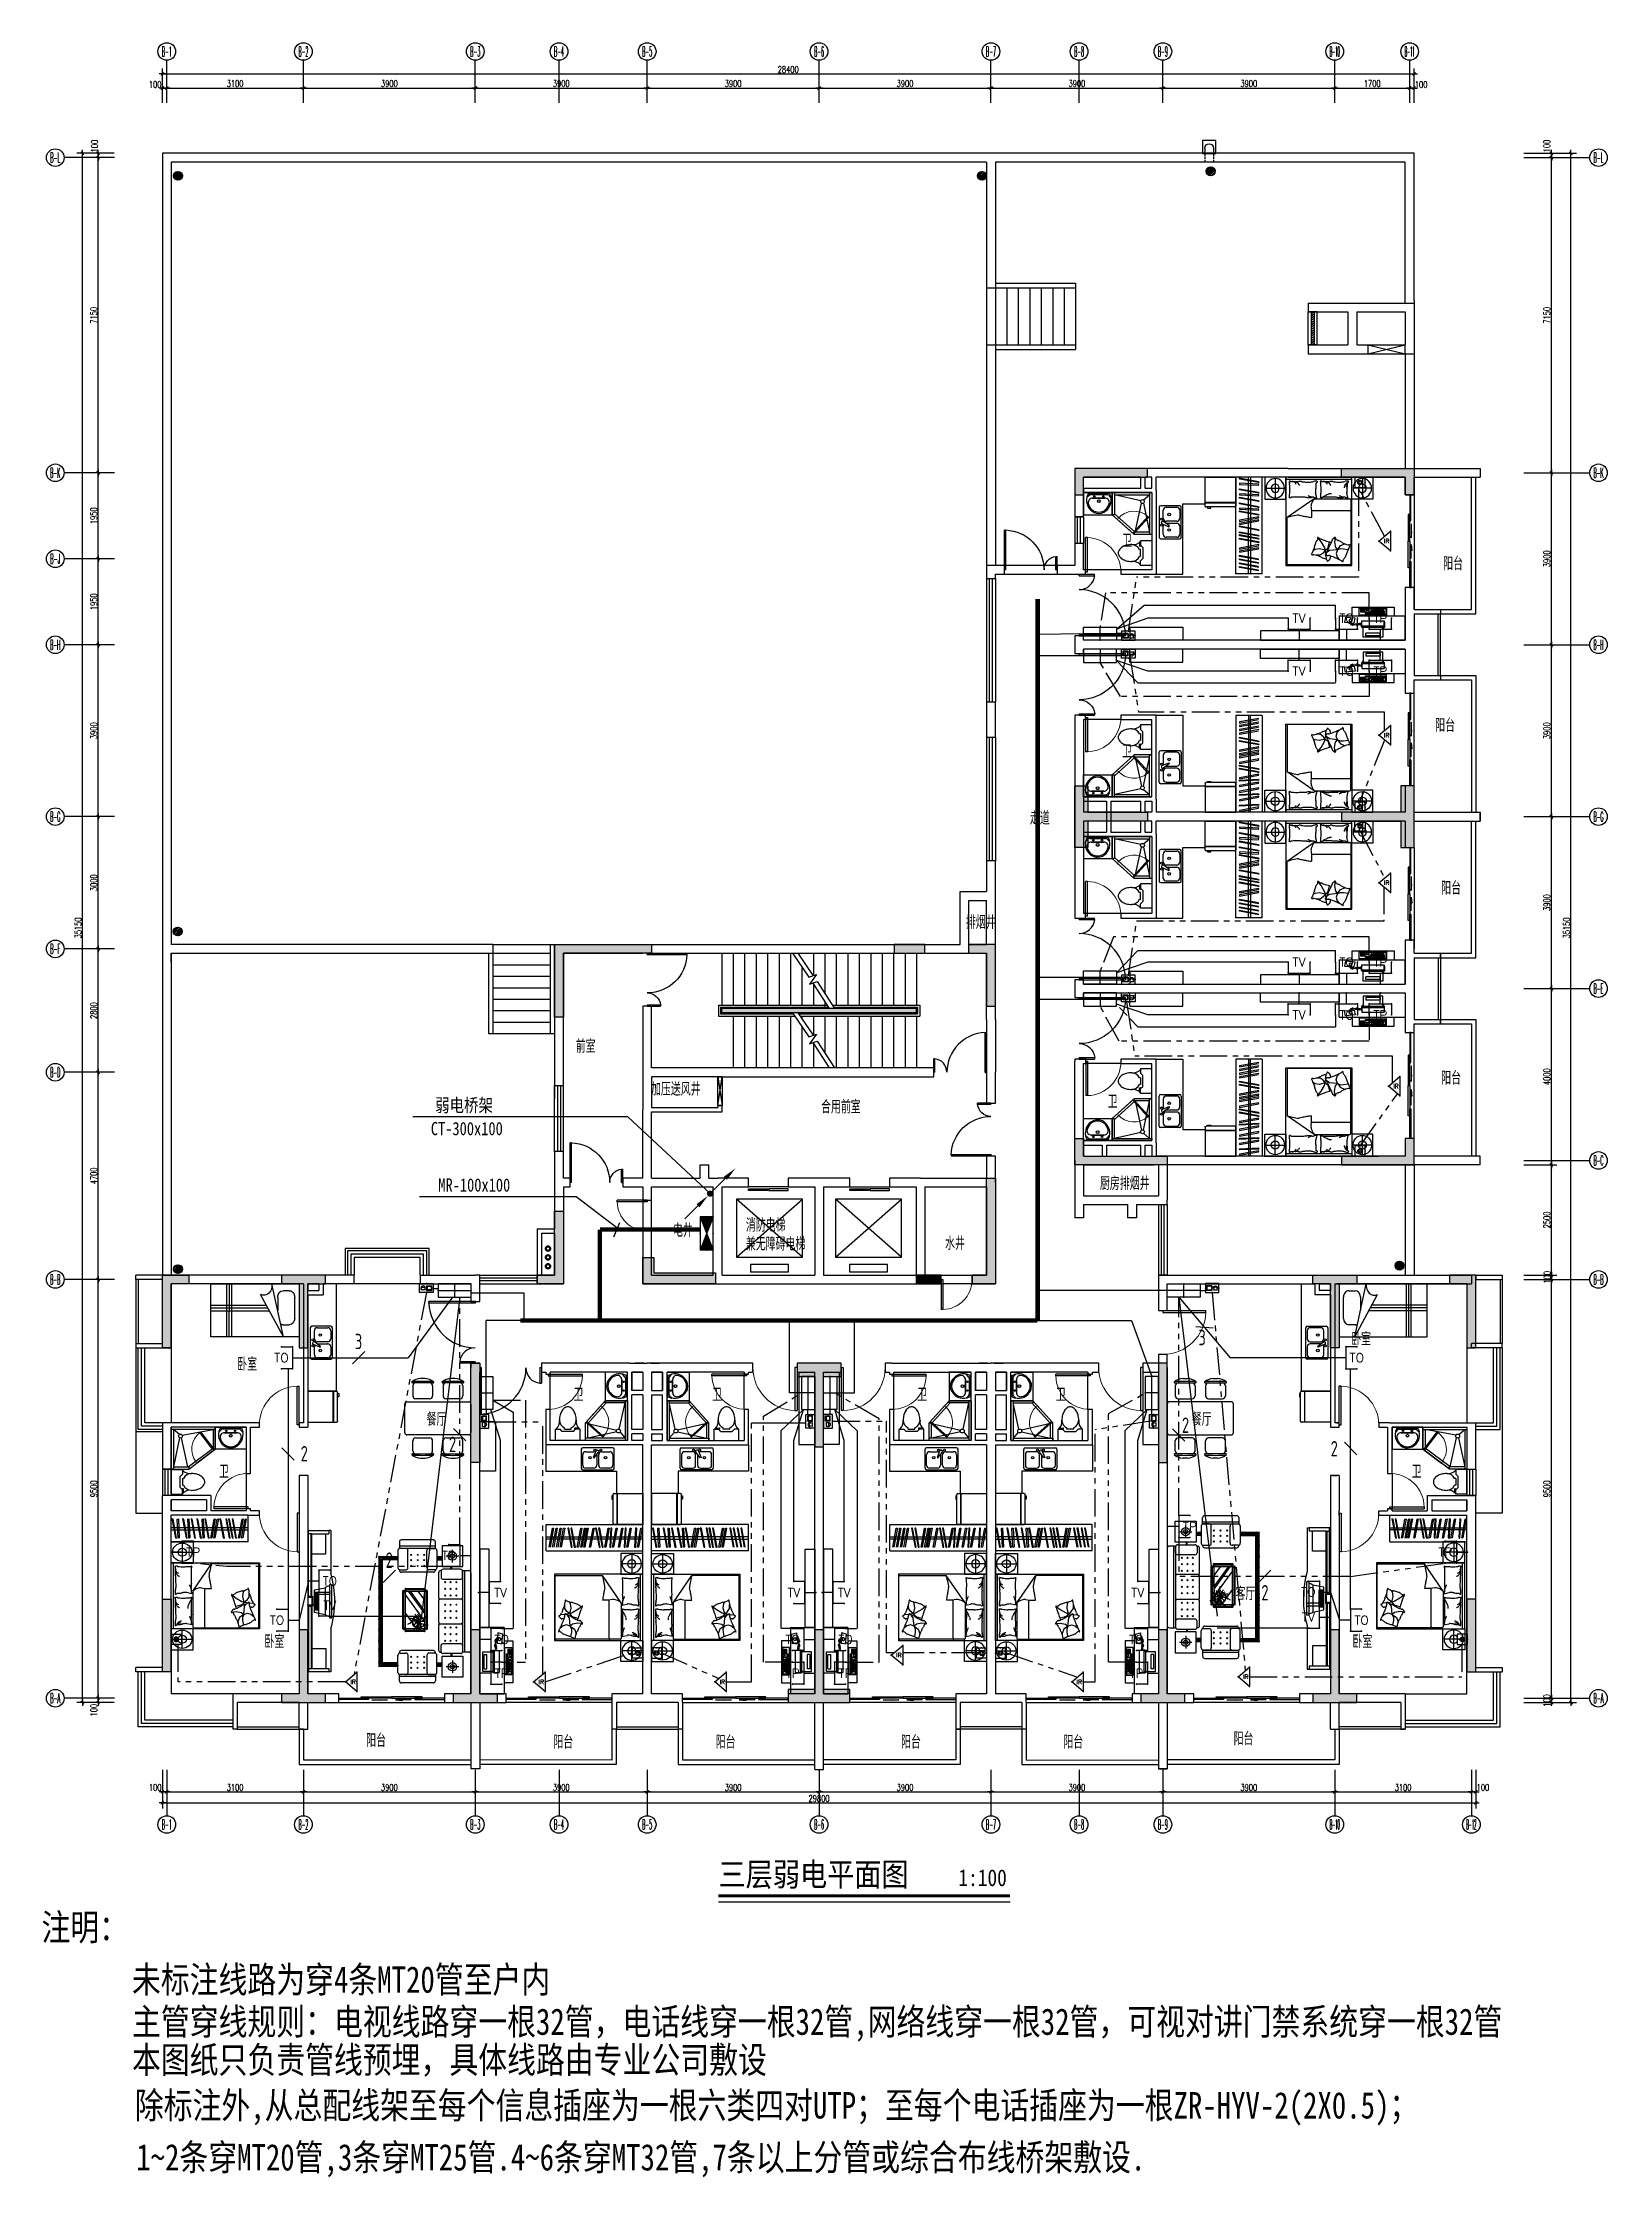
# Model space of a CAD drawing. Extents: x -41969 to 449372, y 65390 to 759577.
# Drawn here: x 276669 to 312169, y 692224 to 740650 of the extents above; entities that cross this region are included whole.
import ezdxf
from ezdxf.enums import TextEntityAlignment as Align

# ---------------------------------------------------------------- set-up
doc = ezdxf.new("R2010")
doc.units = 0
doc.header["$LTSCALE"] = 1000
doc.header["$MEASUREMENT"] = 0
for name, pattern in [('DASH', [0.35, 0.25, -0.1]), ('DASHDOT', [1, 0.5, -0.25, 0, -0.25]), ('PHANTOM2', [1.25, 0.625, -0.125, 0.125, -0.125, 0.125, -0.125]), ('PHANTOM3', [1.5, 0.625, -0.125, 0.125, -0.125, 0.125, -0.125, 0.125, -0.125])]:
    doc.linetypes.add(name, pattern=pattern)
for name, color, linetype in [('0-桥架', 120, 'Continuous'), ('0-电气文字', 6, 'Continuous'), ('AXIS_TEXT', 7, 'Continuous'), ('DIM-照明', 3, 'Continuous'), ('DIM_SYMB', 3, 'Continuous'), ('ELEVATOR', 1, 'Continuous'), ('EQUIP-消防', 241, 'Continuous'), ('EQUIP-箱柜', 241, 'Continuous'), ('EQUIP-通讯', 241, 'Continuous'), ('IN-door', 2, 'Continuous'), ('jg新结构柱', 9, 'Continuous'), ('jz', 7, 'Continuous'), ('LINE', 4, 'Continuous'), ('LWIRE', 4, 'Continuous'), ('PUB_HATCH', 8, 'Continuous'), ('PUB_TEXT', 7, 'Continuous'), ('STAIR', 2, 'Continuous'), ('TEL_TEXT', 7, 'Continuous'), ('WALL', 7, 'Continuous'), ('WINDOW', 2, 'Continuous'), ('WINDOW_TEXT', 7, 'Continuous'), ('WIRE-照明', 120, 'Continuous'), ('室外建筑', 8, 'Continuous'), ('标注', 1, 'Continuous'), ('电气标注', 6, 'Continuous'), ('装修家具', 8, 'Continuous')]:
    doc.layers.add(name, color=color, linetype=linetype)
doc.layers.add('ACS_DLJ_JHQ', color=5, linetype='Continuous', lineweight=0)
doc.layers.add('ACS_DLJ_QYG', color=6, linetype='Continuous', lineweight=50)
doc.styles.add('-宋体', font='', dxfattribs={"width": 1.3})
doc.styles.add('_TCH_AXIS', font='COMPLEX', dxfattribs={"bigfont": 'GBCBIG'})
doc.styles.add('_TCH_LABEL', font='COMPLEX', dxfattribs={"bigfont": 'GBCBIG'})
doc.styles.add('_TEL_DIM', font='SIMPLEX', dxfattribs={"width": 0.8, "height": 3.5, "bigfont": 'HZTXT'})
doc.styles.add('COMPLEX', font='complex_.ttf')
doc.styles.add('DIM_FONT', font='SIMPLEX', dxfattribs={"width": 0.7, "bigfont": 'GBCBIG'})
doc.styles.add('SIMPLEX', font='SIMPLEX.SHX')
doc.styles.get("Standard").update_dxf_attribs({"font": 'gbenor.shx', "bigfont": 'gbcbig.shx'})
doc.styles.add('宋体', font='', dxfattribs={"width": 0.85})
doc.styles.get('-宋体').set_extended_font_data('NSimSun')
doc.styles.get('宋体').set_extended_font_data('NSimSun')
doc.linetypes.add('TV', pattern='A,2.8,-0.1,["TV",_TEL_DIM,S=0.07,R=0,X=0,Y=-0.1],-0.52', length=3.42)
doc.dimstyles.new('DIMN', dxfattribs={"dimtxt": 300, "dimasz": 1, "dimexe": 250, "dimexo": 0, "dimgap": 150, "dimtad": 1, "dimdec": 0, "dimzin": 0, "dimdsep": 46, "dimtxsty": 'DIM_FONT', "dimblk": '_DIMX', "dimcen": 0.09, "dimclrd": 1, "dimclrt": 7, "dimadec": 0, "dimazin": 0, "dimtfac": 1, "dimtdec": 0, "dimtix": 1, "dimtmove": 2, "dimatfit": 3, "dimldrblk": '_DIMX', "dimfxl": 0, "dimtolj": 1, "dimtzin": 0, "dimarcsym": 0})

msp = doc.modelspace()

# ---------------------------------------------------------------- texts
at = {"color": 9}
for s, p in [('卫', (301160.2, 729206.5)), ('阳台', (308445.6, 728682.4)), ('阳台', (308264.2, 725014.3)), ('卫', (301160.2, 724427.9)), ('走道', (299066.6, 722908.7)), ('阳台', (308400.6, 721320.1)), ('排烟井', (297615.2, 720544.2)), ('前室', (288763.5, 717732.4)), ('阳台', (308400.6, 717012.3)), ('加压送风井', (290471.7, 716761)), ('卫', (300832.9, 716476.3)), ('合用前室', (294329.2, 716357.5)), ('厨房排烟井', (300657.6, 714621.2)), ('电井', (290969.8, 713558)), ('消防电梯', (292623, 713675.4)), ('兼无障碍电梯', (292623, 713247.3)), ('水井', (297144, 713264)), ('卧室', (306357.9, 711092.6)), ('卧室', (281083.2, 710519.4)), ('卫', (288713.6, 709829)), ('卫', (291859.1, 709829)), ('卫', (296513.6, 709829)), ('卫', (299659.1, 709829)), ('餐厅', (285379, 709271.8)), ('餐厅', (302741, 709271.8)), ('卫', (280670.2, 708086.4)), ('卫', (307729.9, 708086.4)), ('客厅', (303734.8, 705316.6)), ('卧室', (281700.3, 704226.7)), ('卧室', (306386.9, 704226.7)), ('阳台', (284009.7, 701984.6)), ('阳台', (288257.3, 701948.1)), ('阳台', (291939.4, 701948.1)), ('阳台', (296145.9, 701948.1)), ('阳台', (299827.9, 701948.1)), ('阳台', (299827.9, 701948.1)), ('阳台', (303690.3, 702026.3))]:
    msp.add_text(s, height=300, dxfattribs=at).set_placement(p)
at = {"layer": '0-电气文字', "linetype": 'Continuous', "style": '-宋体', "width": 0.8}
for s, p in [('弱电桥架', (285574.3, 716395.5)), ('CT-300x100', (285476.2, 715865.4)), ('MR-100x100', (285645.4, 714585.5))]:
    msp.add_text(s, height=300, dxfattribs=at).set_placement(p)
at = {"layer": 'PUB_TEXT', "style": '宋体', "width": 0.85}
for s, height, p in [('三层弱电平面图', 531.65, (292002.1, 698830.6)), ('1:100', 379.75, (297446, 698830.6))]:
    msp.add_text(s, height=height, dxfattribs=at).set_placement(p)
at = {"layer": '电气标注', "style": '-宋体', "width": 0.8}
for s, p in [('注明：', (276641.7, 697597.7)), ('未标注线路为穿4条MT20管至户内', (278695.2, 696410.8)), ('主管穿线规则：电视线路穿一根32管，电话线穿一根32管,网络线穿一根32管，可视对讲门禁系统穿一根32管 ', (278695.2, 695455.5)), ('本图纸只负责管线预埋，具体线路由专业公司敷设', (278695.2, 694589.8)), ('除标注外,从总配线架至每个信息插座为一根六类四对UTP；至每个电话插座为一根ZR-HYV-2(2X0.5)；', (278760.3, 693557.7)), ('1~2条穿MT20管,3条穿MT25管.4~6条穿MT32管,7条以上分管或综合布线桥架敷设.', (278791.4, 692379.1))]:
    msp.add_text(s, height=600, dxfattribs=at).set_placement(p)

# ---------------------------------------------------------------- blocks, each defined once
blk = doc.blocks.new('A$C65FF3140')
at = {"color": 8}
for p, q in [((6557, 18100), (7257, 18100)), ((6557, 17444), (6557, 18100)), ((7257, 15905), (7257, 18100)), ((7257, 18100), (7257, 17444)), ((7339, 18083), (7770, 18005)), ((7342, 18058), (7339, 18083)), ((7342, 17962), (7339, 17937)), ((7342, 17962), (7339, 17937)), ((7339, 17937), (7770, 17916)), ((7339, 17937), (7770, 17916)), ((7774, 17980), (7342, 18058)), ((7774, 17940), (7342, 17962)), ((7774, 17940), (7342, 17962)), ((7540, 15905), (7540, 18100)), ((7588, 18100), (7588, 15905)), ((7770, 18005), (7774, 17980)), ((7770, 18005), (7774, 17980)), ((7770, 17916), (7774, 17940)), ((7770, 17916), (7774, 17940)), ((7857, 15905), (7857, 18100)), ((7914, 18100), (7914, 17600)), ((8389, 18100), (7914, 18100)), ((8151, 18070), (8151, 17630)), ((8389, 17600), (8389, 18100)), ((8389, 17600), (8389, 18100)), ((9889, 18100), (8389, 18100)), ((8389, 18100), (8389, 16100)), ((9889, 18048), (8389, 18048)), ((9889, 17600), (9889, 18100)), ((9889, 18100), (10364, 18100)), ((9889, 16100), (9889, 18100)), ((10126, 18070), (10126, 17630)), ((10364, 18100), (10364, 17600)), ((4450, 17750), (3800, 17750)), ((3800, 17750), (3800, 17250)), ((3933, 17693), (3875, 17639)), ((3906, 17729), (3876, 17651)), ((4387, 17729), (3906, 17729)), ((3909, 17729), (4386, 17729)), ((3967, 17707), (4327, 17707)), ((4287, 17624), (4006, 17624)), ((4006, 17624), (4287, 17624)), ((5350, 17750), (4320, 17750)), ((4363, 17692), (4420, 17634)), ((4387, 17729), (4416, 17651)), ((4450, 17750), (5350, 17750)), ((4450, 17750), (4450, 17250)), ((4500, 17750), (4450, 17750)), ((4450, 17250), (4450, 17750)), ((4500, 17750), (4500, 17250)), ((5098, 17567), (4500, 17700)), ((4500, 17700), (5300, 17700)), ((4969, 16850), (5116, 17510)), ((5159, 17509), (5300, 16850)), ((5164, 17584), (5300, 17700)), ((5300, 17750), (5300, 16800)), ((5350, 17750), (5300, 17750)), ((5350, 17750), (5350, 16800)), ((6050, 15900), (6050, 17500)), ((6050, 17500), (6557, 17500)), ((7257, 17525), (6557, 17525)), ((7339, 17840), (7770, 17762)), ((7342, 17816), (7339, 17840)), ((7339, 17840), (7770, 17762)), ((7342, 17816), (7339, 17840)), ((7342, 17723), (7339, 17698)), ((7342, 17723), (7339, 17698)), ((7339, 17698), (7770, 17677)), ((7339, 17698), (7770, 17677)), ((7339, 17649), (7770, 17571)), ((7342, 17624), (7339, 17649)), ((7339, 17649), (7770, 17571)), ((7342, 17624), (7339, 17649)), ((7339, 17518), (7770, 17439)), ((7342, 17493), (7339, 17518)), ((7339, 17518), (7770, 17439)), ((7342, 17493), (7339, 17518)), ((7774, 17737), (7342, 17816)), ((7774, 17737), (7342, 17816)), ((7774, 17701), (7342, 17723)), ((7774, 17701), (7342, 17723)), ((7774, 17546), (7342, 17624)), ((7774, 17546), (7342, 17624)), ((7774, 17415), (7342, 17493)), ((7774, 17415), (7342, 17493)), ((7770, 17762), (7774, 17737)), ((7770, 17762), (7774, 17737)), ((7770, 17677), (7774, 17701)), ((7770, 17677), (7774, 17701)), ((7770, 17571), (7774, 17546)), ((7770, 17571), (7774, 17546)), ((7770, 17439), (7774, 17415)), ((7770, 17439), (7774, 17415)), ((7914, 17600), (8389, 17600)), ((7942, 17850), (8360, 17850)), ((9035, 17611), (8417, 17184)), ((9035, 17611), (9843, 17611)), ((9084, 17662), (9063, 17744)), ((9092, 17632), (9084, 17662)), ((9793, 17662), (9773, 17744)), ((9801, 17632), (9793, 17662)), ((9863, 17591), (9863, 16132)), ((10364, 17600), (9889, 17600)), ((10335, 17850), (9917, 17850)), ((3800, 17250), (4450, 17250)), ((4950, 16800), (4450, 17250)), ((4500, 17250), (4450, 17250)), ((4969, 16850), (4500, 17272)), ((4564, 17147), (4936, 16813)), ((7234, 17425), (6579, 17425)), ((6610, 17425), (6610, 17400)), ((6610, 17400), (6685, 17400)), ((6685, 17400), (6685, 17425)), ((7342, 17398), (7339, 17373)), ((7342, 17398), (7339, 17373)), ((7339, 17373), (7770, 17352)), ((7339, 17373), (7770, 17352)), ((7339, 17340), (7770, 17262)), ((7342, 17316), (7339, 17340)), ((7339, 17340), (7770, 17262)), ((7342, 17316), (7339, 17340)), ((7339, 17099), (7770, 17177)), ((7339, 17099), (7770, 17177)), ((7342, 17124), (7339, 17099)), ((7342, 17124), (7339, 17099)), ((7339, 17029), (7770, 17107)), ((7339, 17029), (7770, 17107)), ((7342, 17053), (7339, 17029)), ((7342, 17053), (7339, 17029)), ((7339, 16995), (7770, 16917)), ((7342, 16971), (7339, 16995)), ((7339, 16995), (7770, 16917)), ((7342, 16971), (7339, 16995)), ((7774, 17376), (7342, 17398)), ((7774, 17376), (7342, 17398)), ((7774, 17237), (7342, 17316)), ((7774, 17237), (7342, 17316)), ((7774, 17202), (7342, 17124)), ((7774, 17202), (7342, 17124)), ((7774, 17132), (7342, 17053)), ((7774, 17132), (7342, 17053)), ((7774, 16892), (7342, 16971)), ((7774, 16892), (7342, 16971)), ((7770, 17352), (7774, 17376)), ((7770, 17352), (7774, 17376)), ((7770, 17262), (7774, 17237)), ((7770, 17262), (7774, 17237)), ((7770, 17177), (7774, 17202)), ((7770, 17177), (7774, 17202)), ((7770, 17107), (7774, 17132)), ((7770, 17107), (7774, 17132)), ((8417, 16132), (8417, 17184)), ((8963, 17414), (8976, 17318)), ((9843, 17339), (8973, 17339)), ((8976, 17318), (8974, 17188)), ((5300, 16850), (4950, 16850)), ((4950, 16800), (4950, 16850)), ((5350, 16800), (4950, 16800)), ((5071, 16609), (5071, 16545)), ((5096, 16609), (5071, 16609)), ((5096, 16660), (5096, 16558)), ((5350, 16660), (5096, 16660)), ((5096, 16545), (5096, 16558)), ((5147, 16507), (5096, 16558)), ((5147, 16507), (5147, 16253)), ((5350, 16800), (5300, 16800)), ((5350, 16660), (5350, 16101)), ((7339, 16863), (7770, 16784)), ((7342, 16838), (7339, 16863)), ((7339, 16863), (7770, 16784)), ((7342, 16838), (7339, 16863)), ((7339, 16798), (7770, 16720)), ((7342, 16774), (7339, 16798)), ((7339, 16798), (7770, 16720)), ((7342, 16774), (7339, 16798)), ((7339, 16718), (7770, 16639)), ((7342, 16693), (7339, 16718)), ((7339, 16718), (7770, 16639)), ((7342, 16693), (7339, 16718)), ((7339, 16469), (7770, 16547)), ((7339, 16469), (7770, 16547)), ((7342, 16493), (7339, 16469)), ((7342, 16493), (7339, 16469)), ((7339, 16398), (7770, 16477)), ((7339, 16398), (7770, 16477)), ((7774, 16760), (7342, 16838)), ((7774, 16760), (7342, 16838)), ((7774, 16695), (7342, 16774)), ((7774, 16695), (7342, 16774)), ((7774, 16615), (7342, 16693)), ((7774, 16615), (7342, 16693)), ((7774, 16572), (7342, 16493)), ((7774, 16572), (7342, 16493)), ((7774, 16501), (7342, 16423)), ((7774, 16501), (7342, 16423)), ((7770, 16917), (7774, 16892)), ((7770, 16917), (7774, 16892)), ((7770, 16784), (7774, 16760)), ((7770, 16784), (7774, 16760)), ((7770, 16720), (7774, 16695)), ((7770, 16720), (7774, 16695)), ((7770, 16639), (7774, 16615)), ((7770, 16639), (7774, 16615)), ((7770, 16547), (7774, 16572)), ((7770, 16547), (7774, 16572)), ((7770, 16477), (7774, 16501)), ((7770, 16477), (7774, 16501)), ((9155, 16474), (9052, 16460)), ((9111, 16732), (9190, 16628)), ((9283, 16442), (9155, 16474)), ((9190, 16628), (9265, 16497)), ((9265, 16497), (9283, 16442)), ((9283, 16442), (9340, 16483)), ((9340, 16483), (9360, 16541)), ((9360, 16541), (9380, 16630)), ((9508, 16732), (9494, 16629)), ((9494, 16629), (9520, 16507)), ((9520, 16507), (9564, 16455)), ((9564, 16455), (9633, 16548)), ((9564, 16455), (9631, 16482)), ((9631, 16482), (9700, 16479)), ((9633, 16548), (9728, 16586)), ((9700, 16479), (9798, 16462)), ((9728, 16586), (9752, 16582)), ((5096, 16457), (5067, 16457)), ((5096, 16304), (5067, 16304)), ((5096, 16304), (5096, 16457)), ((5147, 16253), (5096, 16203)), ((5096, 16101), (5096, 16203)), ((5350, 16101), (5096, 16101)), ((7342, 16423), (7339, 16398)), ((7342, 16423), (7339, 16398)), ((7339, 16328), (7770, 16250)), ((7342, 16304), (7339, 16328)), ((7339, 16328), (7770, 16250)), ((7342, 16304), (7339, 16328)), ((7339, 16248), (7770, 16169)), ((7342, 16223), (7339, 16248)), ((7339, 16248), (7770, 16169)), ((7342, 16223), (7339, 16248)), ((7339, 16157), (7770, 16079)), ((7342, 16133), (7339, 16157)), ((7339, 16157), (7770, 16079)), ((7342, 16133), (7339, 16157)), ((7339, 16077), (7770, 15998)), ((7342, 16052), (7339, 16077)), ((7339, 16077), (7770, 15998)), ((7342, 16052), (7339, 16077)), ((7774, 16225), (7342, 16304)), ((7774, 16225), (7342, 16304)), ((7774, 16145), (7342, 16223)), ((7774, 16145), (7342, 16223)), ((7774, 16054), (7342, 16133)), ((7774, 16054), (7342, 16133)), ((7774, 15974), (7342, 16052)), ((7774, 15974), (7342, 16052)), ((8389, 16100), (9889, 16100)), ((9843, 16112), (8437, 16112)), ((9052, 16460), (9016, 16440)), ((9168, 16331), (9076, 16331)), ((9234, 16379), (9168, 16331)), ((9283, 16442), (9234, 16379)), ((9283, 16442), (9295, 16348)), ((9297, 16333), (9309, 16239)), ((9318, 16399), (9301, 16356)), ((9329, 16400), (9317, 16391)), ((9341, 16456), (9318, 16399)), ((9379, 16436), (9329, 16400)), ((9564, 16455), (9379, 16436)), ((9564, 16455), (9533, 16372)), ((9533, 16372), (9554, 16290)), ((9554, 16290), (9608, 16227)), ((9798, 16462), (9802, 16455)), ((5450, 15900), (6050, 15900)), ((7857, 15905), (7257, 15905)), ((7857, 15905), (7257, 15905)), ((9898, 14952), (9898, 15155)), ((9898, 15155), (10848, 15155)), ((10051, 15131), (10672, 15131)), ((10051, 14972), (10051, 15131)), ((10672, 15131), (10672, 14972)), ((10848, 15155), (10848, 14952)), ((4854, 14697), (6050, 14697)), ((4854, 14697), (4854, 14400)), ((6050, 14697), (6050, 14400)), ((9598, 14612), (7815, 14612)), ((7815, 14612), (7815, 14400)), ((9598, 14952), (11100, 14952)), ((9598, 14952), (9598, 14570)), ((9598, 14400), (9598, 14612)), ((9598, 14570), (9598, 14400)), ((9743, 14921, -89), (9719, 14809, -89)), ((9719, 14809, -89), (9940, 14789, -89)), ((9965, 14900, -89), (9743, 14921, -89)), ((9854, 14833, -89), (9849, 14811, -89)), ((9940, 14789, -89), (9965, 14900, -89)), ((10672, 14972), (10051, 14972)), ((10108, 14794), (10116, 14839)), ((10108, 14709), (10108, 14794)), ((10145, 14669), (10108, 14709)), ((10112, 14797), (10116, 14839)), ((10112, 14728), (10112, 14797)), ((10112, 14728), (10623, 14728)), ((10145, 14696), (10112, 14728)), ((10116, 14839), (10619, 14839)), ((10145, 14696), (10590, 14696)), ((10145, 14669), (10145, 14696)), ((10145, 14470), (10145, 14669)), ((10533, 14563), (10206, 14563)), ((10206, 14502), (10206, 14563)), ((10533, 14502), (10533, 14563)), ((10590, 14696), (10623, 14728)), ((10590, 14669), (10590, 14696)), ((10627, 14709), (10594, 14664)), ((10594, 14664), (10594, 14470)), ((10619, 14839), (10627, 14797)), ((10623, 14797), (10619, 14839)), ((10623, 14728), (10623, 14797)), ((10627, 14797), (10627, 14709)), ((11100, 14400), (11100, 14952)), ((4854, 13903), (4854, 14200)), ((6050, 13903), (6050, 14200)), ((7815, 14400), (9598, 14400)), ((7815, 13988), (7815, 14200)), ((7815, 14200), (9598, 14200)), ((9598, 14400), (11100, 14400)), ((9598, 14200), (11100, 14200)), ((9598, 14030), (9598, 14200)), ((9598, 14200), (9598, 13988)), ((10594, 14470), (10145, 14470)), ((10594, 14130), (10145, 14130)), ((10145, 14130), (10145, 13931)), ((10533, 14502), (10206, 14502)), ((10533, 14098), (10206, 14098)), ((10206, 14098), (10206, 14037)), ((10533, 14098), (10533, 14037)), ((10594, 13936), (10594, 14130)), ((11100, 14200), (11100, 13648)), ((4854, 13903), (6050, 13903)), ((9598, 13988), (7815, 13988)), ((9598, 13648), (9598, 14030)), ((9598, 13648), (11100, 13648)), ((9719, 13791, -89), (9940, 13811, -89)), ((9743, 13679, -89), (9719, 13791, -89)), ((9965, 13700, -89), (9743, 13679, -89)), ((9854, 13767, -89), (9849, 13789, -89)), ((9898, 13648), (9898, 13445)), ((9940, 13811, -89), (9965, 13700, -89)), ((10672, 13628), (10051, 13628)), ((10051, 13628), (10051, 13469)), ((10145, 13931), (10108, 13891)), ((10108, 13891), (10108, 13806)), ((10108, 13806), (10116, 13761)), ((10145, 13904), (10112, 13872)), ((10112, 13872), (10623, 13872)), ((10112, 13872), (10112, 13803)), ((10112, 13803), (10116, 13761)), ((10116, 13761), (10619, 13761)), ((10145, 13931), (10145, 13904)), ((10145, 13904), (10590, 13904)), ((10533, 14037), (10206, 14037)), ((10590, 13931), (10590, 13904)), ((10590, 13904), (10623, 13872)), ((10627, 13891), (10594, 13936)), ((10619, 13761), (10627, 13803)), ((10623, 13803), (10619, 13761)), ((10623, 13872), (10623, 13803)), ((10627, 13803), (10627, 13891)), ((10672, 13469), (10672, 13628)), ((10848, 13445), (10848, 13648)), ((9898, 13445), (10848, 13445)), ((10051, 13469), (10672, 13469)), ((5450, 12700), (6050, 12700)), ((6050, 12700), (6050, 11100)), ((7857, 12695), (7257, 12695)), ((7257, 12695), (7257, 10500)), ((7857, 12695), (7257, 12695)), ((7339, 12523), (7770, 12602)), ((7339, 12523), (7770, 12602)), ((7774, 12626), (7342, 12548)), ((7774, 12626), (7342, 12548)), ((7540, 12695), (7540, 10500)), ((7588, 10500), (7588, 12695)), ((7857, 12695), (7857, 10500)), ((5096, 12277), (5067, 12277)), ((5096, 12124), (5067, 12124)), ((5096, 12480), (5096, 12378)), ((5350, 12480), (5096, 12480)), ((5147, 12327), (5096, 12378)), ((5096, 12277), (5096, 12124)), ((5147, 12073), (5147, 12327)), ((5350, 11921), (5350, 12480)), ((7342, 12548), (7339, 12523)), ((7342, 12548), (7339, 12523)), ((7339, 12443), (7770, 12521)), ((7339, 12443), (7770, 12521)), ((7342, 12467), (7339, 12443)), ((7342, 12467), (7339, 12443)), ((7339, 12352), (7770, 12431)), ((7339, 12352), (7770, 12431)), ((7342, 12377), (7339, 12352)), ((7342, 12377), (7339, 12352)), ((7339, 12272), (7770, 12350)), ((7339, 12272), (7770, 12350)), ((7342, 12296), (7339, 12272)), ((7342, 12296), (7339, 12272)), ((7339, 12202), (7770, 12123)), ((7342, 12177), (7339, 12202)), ((7339, 12202), (7770, 12123)), ((7342, 12177), (7339, 12202)), ((7339, 12131), (7770, 12053)), ((7342, 12107), (7339, 12131)), ((7339, 12131), (7770, 12053)), ((7342, 12107), (7339, 12131)), ((7774, 12546), (7342, 12467)), ((7774, 12546), (7342, 12467)), ((7774, 12455), (7342, 12377)), ((7774, 12455), (7342, 12377)), ((7774, 12375), (7342, 12296)), ((7774, 12375), (7342, 12296)), ((7774, 12099), (7342, 12177)), ((7774, 12099), (7342, 12177)), ((7774, 12028), (7342, 12107)), ((7774, 12028), (7342, 12107)), ((7770, 12123), (7774, 12099)), ((7770, 12123), (7774, 12099)), ((8389, 10500), (8389, 12500)), ((8389, 12500), (9889, 12500)), ((8417, 12468), (8417, 11416)), ((9843, 12488), (8437, 12488)), ((9052, 12140), (9016, 12160)), ((9155, 12126), (9052, 12140)), ((9168, 12269), (9076, 12269)), ((9283, 12158), (9155, 12126)), ((9234, 12221), (9168, 12269)), ((9283, 12158), (9234, 12221)), ((9265, 12103), (9283, 12158)), ((9283, 12158), (9295, 12252)), ((9283, 12158), (9340, 12117)), ((9297, 12267), (9309, 12361)), ((9318, 12201), (9301, 12244)), ((9329, 12200), (9317, 12209)), ((9341, 12144), (9318, 12201)), ((9379, 12164), (9329, 12200)), ((9340, 12117), (9360, 12059)), ((9564, 12145), (9379, 12164)), ((9520, 12093), (9564, 12145)), ((9533, 12228), (9554, 12310)), ((9564, 12145), (9533, 12228)), ((9554, 12310), (9608, 12373)), ((9564, 12145), (9633, 12052)), ((9564, 12145), (9631, 12118)), ((9631, 12118), (9700, 12121)), ((9700, 12121), (9798, 12138)), ((9798, 12138), (9802, 12145)), ((9863, 11009), (9863, 12468)), ((9889, 12500), (9889, 10500)), ((4950, 11800), (4450, 11350)), ((4969, 11750), (4500, 11328)), ((4564, 11453), (4936, 11787)), ((5350, 11800), (4950, 11800)), ((4950, 11750), (4950, 11800)), ((5300, 11750), (4950, 11750)), ((4969, 11750), (5116, 11090)), ((5071, 11972), (5071, 12035)), ((5096, 11972), (5071, 11972)), ((5147, 12073), (5096, 12023)), ((5096, 12035), (5096, 12023)), ((5096, 11921), (5096, 12023)), ((5350, 11921), (5096, 11921)), ((5159, 11091), (5300, 11750)), ((5300, 10850), (5300, 11800)), ((5300, 11800), (5350, 11800)), ((5350, 10850), (5350, 11800)), ((7339, 11882), (7770, 11961)), ((7339, 11882), (7770, 11961)), ((7342, 11907), (7339, 11882)), ((7342, 11907), (7339, 11882)), ((7339, 11802), (7770, 11880)), ((7339, 11802), (7770, 11880)), ((7342, 11826), (7339, 11802)), ((7342, 11826), (7339, 11802)), ((7339, 11737), (7770, 11816)), ((7339, 11737), (7770, 11816)), ((7342, 11762), (7339, 11737)), ((7342, 11762), (7339, 11737)), ((7339, 11605), (7770, 11683)), ((7339, 11605), (7770, 11683)), ((7342, 11629), (7339, 11605)), ((7342, 11629), (7339, 11605)), ((7774, 11985), (7342, 11907)), ((7774, 11985), (7342, 11907)), ((7774, 11905), (7342, 11826)), ((7774, 11905), (7342, 11826)), ((7774, 11840), (7342, 11762)), ((7774, 11840), (7342, 11762)), ((7774, 11708), (7342, 11629)), ((7774, 11708), (7342, 11629)), ((7770, 12053), (7774, 12028)), ((7770, 12053), (7774, 12028)), ((7770, 11961), (7774, 11985)), ((7770, 11961), (7774, 11985)), ((7770, 11880), (7774, 11905)), ((7770, 11880), (7774, 11905)), ((7770, 11816), (7774, 11840)), ((7770, 11816), (7774, 11840)), ((7770, 11683), (7774, 11708)), ((7770, 11683), (7774, 11708)), ((9111, 11868), (9190, 11972)), ((9190, 11972), (9265, 12103)), ((9360, 12059), (9380, 11970)), ((9494, 11971), (9520, 12093)), ((9508, 11868), (9494, 11971)), ((9633, 12052), (9728, 12014)), ((9728, 12014), (9752, 12018)), ((3800, 10850), (3800, 11350)), ((3800, 11350), (4450, 11350)), ((4450, 10850), (4450, 11350)), ((4450, 11350), (4500, 11350)), ((4450, 11350), (4450, 10850)), ((4500, 10850), (4500, 11350)), ((6557, 11156), (6557, 10500)), ((7234, 11175), (6579, 11175)), ((6610, 11175), (6610, 11200)), ((6610, 11200), (6685, 11200)), ((6685, 11200), (6685, 11175)), ((7257, 10500), (7257, 11156)), ((7339, 11571), (7770, 11493)), ((7342, 11547), (7339, 11571)), ((7339, 11571), (7770, 11493)), ((7342, 11547), (7339, 11571)), ((7339, 11501), (7770, 11423)), ((7342, 11476), (7339, 11501)), ((7339, 11501), (7770, 11423)), ((7342, 11476), (7339, 11501)), ((7339, 11260), (7770, 11338)), ((7339, 11260), (7770, 11338)), ((7342, 11284), (7339, 11260)), ((7342, 11284), (7339, 11260)), ((7339, 11227), (7770, 11248)), ((7339, 11227), (7770, 11248)), ((7342, 11202), (7339, 11227)), ((7342, 11202), (7339, 11227)), ((7339, 11082), (7770, 11161)), ((7339, 11082), (7770, 11161)), ((7774, 11468), (7342, 11547)), ((7774, 11468), (7342, 11547)), ((7774, 11398), (7342, 11476)), ((7774, 11398), (7342, 11476)), ((7774, 11363), (7342, 11284)), ((7774, 11363), (7342, 11284)), ((7774, 11224), (7342, 11202)), ((7774, 11224), (7342, 11202)), ((7774, 11185), (7342, 11107)), ((7774, 11185), (7342, 11107)), ((7770, 11493), (7774, 11468)), ((7770, 11493), (7774, 11468)), ((7770, 11423), (7774, 11398)), ((7770, 11423), (7774, 11398)), ((7770, 11338), (7774, 11363)), ((7770, 11338), (7774, 11363)), ((7770, 11248), (7774, 11224)), ((7770, 11248), (7774, 11224)), ((7770, 11161), (7774, 11185)), ((7770, 11161), (7774, 11185)), ((9035, 10989), (8417, 11416)), ((8963, 11186), (8976, 11282)), ((9843, 11261), (8973, 11261)), ((8976, 11282), (8974, 11412)), ((4450, 10850), (3800, 10850)), ((3906, 10907), (3848, 10961)), ((3879, 10871), (3849, 10949)), ((4359, 10871), (3879, 10871)), ((3881, 10871), (4358, 10871)), ((3940, 10893), (4300, 10893)), ((4260, 10976), (3978, 10976)), ((3978, 10976), (4260, 10976)), ((5350, 10850), (4320, 10850)), ((4336, 10908), (4392, 10966)), ((4359, 10871), (4389, 10949)), ((4450, 10850), (5350, 10850)), ((4450, 10850), (4500, 10850)), ((5098, 11033), (4500, 10900)), ((4500, 10900), (5300, 10900)), ((5164, 11016), (5300, 10900)), ((5300, 10850), (5350, 10850)), ((6050, 11100), (6557, 11100)), ((7257, 11075), (6557, 11075)), ((7342, 11107), (7339, 11082)), ((7342, 11107), (7339, 11082)), ((7339, 10951), (7770, 11029)), ((7339, 10951), (7770, 11029)), ((7342, 10976), (7339, 10951)), ((7342, 10976), (7339, 10951)), ((7339, 10902), (7770, 10923)), ((7339, 10902), (7770, 10923)), ((7342, 10877), (7339, 10902)), ((7342, 10877), (7339, 10902)), ((7339, 10760), (7770, 10838)), ((7339, 10760), (7770, 10838)), ((7342, 10784), (7339, 10760)), ((7342, 10784), (7339, 10760)), ((7339, 10663), (7770, 10684)), ((7339, 10663), (7770, 10684)), ((7342, 10638), (7339, 10663)), ((7342, 10638), (7339, 10663)), ((7774, 11054), (7342, 10976)), ((7774, 11054), (7342, 10976)), ((7774, 10899), (7342, 10877)), ((7774, 10899), (7342, 10877)), ((7774, 10863), (7342, 10784)), ((7774, 10863), (7342, 10784)), ((7774, 10660), (7342, 10638)), ((7774, 10660), (7342, 10638)), ((7770, 11029), (7774, 11054)), ((7770, 11029), (7774, 11054)), ((7770, 10923), (7774, 10899)), ((7770, 10923), (7774, 10899)), ((7770, 10838), (7774, 10863)), ((7770, 10838), (7774, 10863)), ((7770, 10684), (7774, 10660)), ((7770, 10684), (7774, 10660)), ((7914, 10500), (7914, 11000)), ((7914, 11000), (8389, 11000)), ((7942, 10750), (8360, 10750)), ((8151, 10530), (8151, 10970)), ((8389, 11000), (8389, 10500)), ((8389, 11000), (8389, 10500)), ((9035, 10989), (9843, 10989)), ((9084, 10938), (9063, 10856)), ((9092, 10968), (9084, 10938)), ((9793, 10938), (9773, 10856)), ((9801, 10968), (9793, 10938)), ((10364, 11000), (9889, 11000)), ((9889, 11000), (9889, 10500)), ((10335, 10750), (9917, 10750)), ((10126, 10530), (10126, 10970)), ((10364, 10500), (10364, 11000)), ((6557, 10500), (7257, 10500)), ((6557, 10300), (7257, 10300)), ((6557, 9644), (6557, 10300)), ((7257, 8105), (7257, 10300)), ((7257, 10300), (7257, 9644)), ((7339, 10517), (7770, 10595)), ((7342, 10542), (7339, 10517)), ((7339, 10283), (7770, 10205)), ((7342, 10258), (7339, 10283)), ((7774, 10620), (7342, 10542)), ((7774, 10180), (7342, 10258)), ((7540, 8105), (7540, 10300)), ((7588, 10300), (7588, 8105)), ((7770, 10595), (7774, 10620)), ((7770, 10595), (7774, 10620)), ((7770, 10205), (7774, 10180)), ((7770, 10205), (7774, 10180)), ((7857, 8105), (7857, 10300)), ((8389, 10500), (7914, 10500)), ((7914, 10300), (7914, 9800)), ((8389, 10300), (7914, 10300)), ((8151, 10270), (8151, 9830)), ((9889, 10552), (8389, 10552)), ((9889, 10500), (8389, 10500)), ((8389, 9800), (8389, 10300)), ((8389, 9800), (8389, 10300)), ((9889, 10300), (8389, 10300)), ((8389, 10300), (8389, 8300)), ((9889, 10248), (8389, 10248)), ((9889, 10500), (10364, 10500)), ((9889, 9800), (9889, 10300)), ((9889, 10300), (10364, 10300)), ((9889, 8300), (9889, 10300)), ((10126, 10270), (10126, 9830)), ((10364, 10300), (10364, 9800)), ((4450, 9950), (3800, 9950)), ((3800, 9950), (3800, 9450)), ((3906, 9893), (3848, 9839)), ((3879, 9929), (3849, 9851)), ((4359, 9929), (3879, 9929)), ((3881, 9929), (4358, 9929)), ((3940, 9907), (4300, 9907)), ((4260, 9824), (3978, 9824)), ((3978, 9824), (4260, 9824)), ((5350, 9950), (4320, 9950)), ((4336, 9892), (4392, 9834)), ((4359, 9929), (4389, 9851)), ((4450, 9950), (5350, 9950)), ((4450, 9950), (4450, 9450)), ((4500, 9950), (4450, 9950)), ((4450, 9450), (4450, 9950)), ((4500, 9950), (4500, 9450)), ((5098, 9767), (4500, 9900)), ((4500, 9900), (5300, 9900)), ((4969, 9050), (5116, 9710)), ((5159, 9709), (5300, 9050)), ((5164, 9784), (5300, 9900)), ((5300, 9950), (5300, 9000)), ((5350, 9950), (5300, 9950)), ((5350, 9950), (5350, 9000)), ((6050, 8100), (6050, 9700)), ((6050, 9700), (6557, 9700)), ((7257, 9725), (6557, 9725)), ((7342, 10162), (7339, 10137)), ((7342, 10162), (7339, 10137)), ((7339, 10137), (7770, 10116)), ((7339, 10137), (7770, 10116)), ((7339, 10040), (7770, 9962)), ((7342, 10016), (7339, 10040)), ((7339, 10040), (7770, 9962)), ((7342, 10016), (7339, 10040)), ((7342, 9923), (7339, 9898)), ((7342, 9923), (7339, 9898)), ((7339, 9898), (7770, 9877)), ((7339, 9898), (7770, 9877)), ((7339, 9849), (7770, 9771)), ((7342, 9824), (7339, 9849)), ((7339, 9849), (7770, 9771)), ((7342, 9824), (7339, 9849)), ((7339, 9718), (7770, 9639)), ((7342, 9693), (7339, 9718)), ((7339, 9718), (7770, 9639)), ((7342, 9693), (7339, 9718)), ((7774, 10140), (7342, 10162)), ((7774, 10140), (7342, 10162)), ((7774, 9937), (7342, 10016)), ((7774, 9937), (7342, 10016)), ((7774, 9901), (7342, 9923)), ((7774, 9901), (7342, 9923)), ((7774, 9746), (7342, 9824)), ((7774, 9746), (7342, 9824)), ((7774, 9615), (7342, 9693)), ((7774, 9615), (7342, 9693)), ((7770, 10116), (7774, 10140)), ((7770, 10116), (7774, 10140)), ((7770, 9962), (7774, 9937)), ((7770, 9962), (7774, 9937)), ((7770, 9877), (7774, 9901)), ((7770, 9877), (7774, 9901)), ((7770, 9771), (7774, 9746)), ((7770, 9771), (7774, 9746)), ((7914, 9800), (8389, 9800)), ((7942, 10050), (8360, 10050)), ((9035, 9811), (8417, 9384)), ((9035, 9811), (9843, 9811)), ((9084, 9862), (9063, 9944)), ((9092, 9832), (9084, 9862)), ((9793, 9862), (9773, 9944)), ((9801, 9832), (9793, 9862)), ((9863, 9791), (9863, 8332)), ((10364, 9800), (9889, 9800)), ((10335, 10050), (9917, 10050)), ((3800, 9450), (4450, 9450)), ((4950, 9000), (4450, 9450)), ((4500, 9450), (4450, 9450)), ((4969, 9050), (4500, 9472)), ((4564, 9347), (4936, 9013)), ((7234, 9625), (6579, 9625)), ((6610, 9625), (6610, 9600)), ((6610, 9600), (6685, 9600)), ((6685, 9600), (6685, 9625)), ((7342, 9598), (7339, 9573)), ((7342, 9598), (7339, 9573)), ((7339, 9573), (7770, 9552)), ((7339, 9573), (7770, 9552)), ((7339, 9540), (7770, 9462)), ((7342, 9516), (7339, 9540)), ((7339, 9540), (7770, 9462)), ((7342, 9516), (7339, 9540)), ((7339, 9299), (7770, 9377)), ((7339, 9299), (7770, 9377)), ((7342, 9324), (7339, 9299)), ((7342, 9324), (7339, 9299)), ((7339, 9229), (7770, 9307)), ((7339, 9229), (7770, 9307)), ((7342, 9253), (7339, 9229)), ((7342, 9253), (7339, 9229)), ((7774, 9576), (7342, 9598)), ((7774, 9576), (7342, 9598)), ((7774, 9437), (7342, 9516)), ((7774, 9437), (7342, 9516)), ((7774, 9402), (7342, 9324)), ((7774, 9402), (7342, 9324)), ((7774, 9332), (7342, 9253)), ((7774, 9332), (7342, 9253)), ((7770, 9639), (7774, 9615)), ((7770, 9639), (7774, 9615)), ((7770, 9552), (7774, 9576)), ((7770, 9552), (7774, 9576)), ((7770, 9462), (7774, 9437)), ((7770, 9462), (7774, 9437)), ((7770, 9377), (7774, 9402)), ((7770, 9377), (7774, 9402)), ((7770, 9307), (7774, 9332)), ((7770, 9307), (7774, 9332)), ((8417, 8332), (8417, 9384)), ((8963, 9614), (8976, 9518)), ((9843, 9539), (8973, 9539)), ((8976, 9518), (8974, 9388)), ((5300, 9050), (4950, 9050)), ((4950, 9000), (4950, 9050)), ((5350, 9000), (4950, 9000)), ((5071, 8828), (5071, 8765)), ((5096, 8828), (5071, 8828)), ((5096, 8879), (5096, 8777)), ((5350, 8879), (5096, 8879)), ((5096, 8765), (5096, 8777)), ((5147, 8727), (5096, 8777)), ((5147, 8727), (5147, 8473)), ((5350, 9000), (5300, 9000)), ((5350, 8879), (5350, 8320)), ((7339, 9195), (7770, 9117)), ((7342, 9171), (7339, 9195)), ((7339, 9195), (7770, 9117)), ((7342, 9171), (7339, 9195)), ((7339, 9063), (7770, 8984)), ((7342, 9038), (7339, 9063)), ((7339, 9063), (7770, 8984)), ((7342, 9038), (7339, 9063)), ((7339, 8998), (7770, 8920)), ((7342, 8974), (7339, 8998)), ((7339, 8998), (7770, 8920)), ((7342, 8974), (7339, 8998)), ((7339, 8918), (7770, 8839)), ((7342, 8893), (7339, 8918)), ((7339, 8918), (7770, 8839)), ((7342, 8893), (7339, 8918)), ((7339, 8669), (7770, 8747)), ((7339, 8669), (7770, 8747)), ((7774, 9092), (7342, 9171)), ((7774, 9092), (7342, 9171)), ((7774, 8960), (7342, 9038)), ((7774, 8960), (7342, 9038)), ((7774, 8895), (7342, 8974)), ((7774, 8895), (7342, 8974)), ((7774, 8815), (7342, 8893)), ((7774, 8815), (7342, 8893)), ((7774, 8772), (7342, 8693)), ((7774, 8772), (7342, 8693)), ((7770, 9117), (7774, 9092)), ((7770, 9117), (7774, 9092)), ((7770, 8984), (7774, 8960)), ((7770, 8984), (7774, 8960)), ((7770, 8920), (7774, 8895)), ((7770, 8920), (7774, 8895)), ((7770, 8839), (7774, 8815)), ((7770, 8839), (7774, 8815)), ((7770, 8747), (7774, 8772)), ((7770, 8747), (7774, 8772)), ((9111, 8932), (9190, 8828)), ((9190, 8828), (9265, 8697)), ((9340, 8683), (9360, 8741)), ((9360, 8741), (9380, 8830)), ((9508, 8932), (9494, 8829)), ((9494, 8829), (9520, 8707)), ((9564, 8655), (9633, 8748)), ((9633, 8748), (9728, 8786)), ((9728, 8786), (9752, 8782)), ((5096, 8676), (5067, 8676)), ((5096, 8523), (5067, 8523)), ((5096, 8523), (5096, 8676)), ((5147, 8473), (5096, 8422)), ((5096, 8320), (5096, 8422)), ((5350, 8320), (5096, 8320)), ((7342, 8693), (7339, 8669)), ((7342, 8693), (7339, 8669)), ((7339, 8598), (7770, 8677)), ((7339, 8598), (7770, 8677)), ((7342, 8623), (7339, 8598)), ((7342, 8623), (7339, 8598)), ((7339, 8528), (7770, 8450)), ((7342, 8504), (7339, 8528)), ((7339, 8528), (7770, 8450)), ((7342, 8504), (7339, 8528)), ((7339, 8448), (7770, 8369)), ((7342, 8423), (7339, 8448)), ((7339, 8448), (7770, 8369)), ((7342, 8423), (7339, 8448)), ((7339, 8357), (7770, 8279)), ((7342, 8333), (7339, 8357)), ((7339, 8357), (7770, 8279)), ((7342, 8333), (7339, 8357)), ((7339, 8277), (7770, 8198)), ((7342, 8252), (7339, 8277)), ((7339, 8277), (7770, 8198)), ((7342, 8252), (7339, 8277)), ((7774, 8701), (7342, 8623)), ((7774, 8701), (7342, 8623)), ((7774, 8425), (7342, 8504)), ((7774, 8425), (7342, 8504)), ((7774, 8345), (7342, 8423)), ((7774, 8345), (7342, 8423)), ((7774, 8254), (7342, 8333)), ((7774, 8254), (7342, 8333)), ((7774, 8174), (7342, 8252)), ((7774, 8174), (7342, 8252)), ((7770, 8677), (7774, 8701)), ((7770, 8677), (7774, 8701)), ((8389, 8300), (9889, 8300)), ((9843, 8312), (8437, 8312)), ((9052, 8660), (9016, 8640)), ((9155, 8674), (9052, 8660)), ((9168, 8531), (9076, 8531)), ((9283, 8642), (9155, 8674)), ((9234, 8579), (9168, 8531)), ((9283, 8642), (9234, 8579)), ((9265, 8697), (9283, 8642)), ((9283, 8642), (9340, 8683)), ((9283, 8642), (9295, 8548)), ((9297, 8533), (9309, 8439)), ((9318, 8599), (9301, 8556)), ((9329, 8600), (9317, 8591)), ((9341, 8656), (9318, 8599)), ((9379, 8636), (9329, 8600)), ((9564, 8655), (9379, 8636)), ((9520, 8707), (9564, 8655)), ((9564, 8655), (9533, 8572)), ((9533, 8572), (9554, 8490)), ((9554, 8490), (9608, 8427)), ((9564, 8655), (9631, 8682)), ((9631, 8682), (9700, 8679)), ((9700, 8679), (9798, 8662)), ((9798, 8662), (9802, 8655)), ((5450, 8100), (6050, 8100)), ((7857, 8105), (7257, 8105)), ((7857, 8105), (7257, 8105)), ((9898, 7152), (9898, 7355)), ((9898, 7355), (10848, 7355)), ((10051, 7331), (10672, 7331)), ((10051, 7172), (10051, 7331)), ((10672, 7331), (10672, 7172)), ((10848, 7355), (10848, 7152)), ((4854, 6897), (6050, 6897)), ((4854, 6897), (4854, 6600)), ((6050, 6897), (6050, 6600)), ((9598, 6812), (7815, 6812)), ((7815, 6812), (7815, 6600)), ((9598, 7152), (11100, 7152)), ((9598, 7152), (9598, 6770)), ((9598, 6600), (9598, 6812)), ((9743, 7121, -89), (9719, 7009, -89)), ((9719, 7009, -89), (9940, 6989, -89)), ((9965, 7100, -89), (9743, 7121, -89)), ((9854, 7033, -89), (9849, 7011, -89)), ((9940, 6989, -89), (9965, 7100, -89)), ((10672, 7172), (10051, 7172)), ((10108, 6994), (10116, 7039)), ((10108, 6909), (10108, 6994)), ((10145, 6869), (10108, 6909)), ((10112, 6997), (10116, 7039)), ((10112, 6928), (10112, 6997)), ((10112, 6928), (10623, 6928)), ((10145, 6896), (10112, 6928)), ((10116, 7039), (10619, 7039)), ((10145, 6896), (10590, 6896)), ((10145, 6869), (10145, 6896)), ((10145, 6670), (10145, 6869)), ((10590, 6896), (10623, 6928)), ((10590, 6869), (10590, 6896)), ((10627, 6909), (10594, 6864)), ((10594, 6864), (10594, 6670)), ((10619, 7039), (10627, 6997)), ((10623, 6997), (10619, 7039)), ((10623, 6928), (10623, 6997)), ((10627, 6997), (10627, 6909)), ((11100, 6600), (11100, 7152)), ((4854, 6103), (4854, 6400)), ((6050, 6103), (6050, 6400)), ((7815, 6600), (9598, 6600)), ((7815, 6188), (7815, 6400)), ((7815, 6400), (9598, 6400)), ((9598, 6770), (9598, 6600)), ((9598, 6600), (11100, 6600)), ((9598, 6400), (11100, 6400)), ((9598, 6230), (9598, 6400)), ((9598, 6400), (9598, 6188)), ((10594, 6670), (10145, 6670)), ((10594, 6330), (10145, 6330)), ((10145, 6330), (10145, 6131)), ((10533, 6763), (10206, 6763)), ((10206, 6702), (10206, 6763)), ((10533, 6702), (10206, 6702)), ((10533, 6298), (10206, 6298)), ((10206, 6298), (10206, 6237)), ((10533, 6702), (10533, 6763)), ((10533, 6298), (10533, 6237)), ((10594, 6136), (10594, 6330)), ((11100, 6400), (11100, 5848)), ((4854, 6103), (6050, 6103)), ((9598, 6188), (7815, 6188)), ((9598, 5848), (9598, 6230)), ((9598, 5848), (11100, 5848)), ((9719, 5991, -89), (9940, 6011, -89)), ((9743, 5879, -89), (9719, 5991, -89)), ((9965, 5900, -89), (9743, 5879, -89)), ((9854, 5967, -89), (9849, 5989, -89)), ((9898, 5848), (9898, 5645)), ((9940, 6011, -89), (9965, 5900, -89)), ((10672, 5828), (10051, 5828)), ((10051, 5828), (10051, 5669)), ((10145, 6131), (10108, 6091)), ((10108, 6091), (10108, 6006)), ((10108, 6006), (10116, 5961)), ((10145, 6104), (10112, 6072)), ((10112, 6072), (10623, 6072)), ((10112, 6072), (10112, 6003)), ((10112, 6003), (10116, 5961)), ((10116, 5961), (10619, 5961)), ((10145, 6131), (10145, 6104)), ((10145, 6104), (10590, 6104)), ((10533, 6237), (10206, 6237)), ((10590, 6131), (10590, 6104)), ((10590, 6104), (10623, 6072)), ((10627, 6091), (10594, 6136)), ((10619, 5961), (10627, 6003)), ((10623, 6003), (10619, 5961)), ((10623, 6072), (10623, 6003)), ((10627, 6003), (10627, 6091)), ((10672, 5669), (10672, 5828)), ((10848, 5645), (10848, 5848)), ((9898, 5645), (10848, 5645)), ((10051, 5669), (10672, 5669)), ((5450, 4900), (6050, 4900)), ((6050, 4900), (6050, 3300)), ((7857, 4895), (7257, 4895)), ((7257, 4895), (7257, 2700)), ((7857, 4895), (7257, 4895)), ((7540, 4895), (7540, 2700)), ((7588, 2700), (7588, 4895)), ((7857, 4895), (7857, 2700)), ((5096, 4477), (5067, 4477)), ((5096, 4680), (5096, 4578)), ((5350, 4680), (5096, 4680)), ((5147, 4527), (5096, 4578)), ((5096, 4477), (5096, 4324)), ((5147, 4273), (5147, 4527)), ((5350, 4121), (5350, 4680)), ((7339, 4723), (7770, 4802)), ((7339, 4723), (7770, 4802)), ((7342, 4748), (7339, 4723)), ((7342, 4748), (7339, 4723)), ((7339, 4643), (7770, 4721)), ((7339, 4643), (7770, 4721)), ((7342, 4667), (7339, 4643)), ((7342, 4667), (7339, 4643)), ((7339, 4552), (7770, 4631)), ((7339, 4552), (7770, 4631)), ((7342, 4577), (7339, 4552)), ((7342, 4577), (7339, 4552)), ((7339, 4472), (7770, 4550)), ((7339, 4472), (7770, 4550)), ((7342, 4496), (7339, 4472)), ((7342, 4496), (7339, 4472)), ((7339, 4402), (7770, 4323)), ((7342, 4377), (7339, 4402)), ((7339, 4402), (7770, 4323)), ((7342, 4377), (7339, 4402)), ((7774, 4826), (7342, 4748)), ((7774, 4826), (7342, 4748)), ((7774, 4746), (7342, 4667)), ((7774, 4746), (7342, 4667)), ((7774, 4655), (7342, 4577)), ((7774, 4655), (7342, 4577)), ((7774, 4575), (7342, 4496)), ((7774, 4575), (7342, 4496)), ((7774, 4299), (7342, 4377)), ((7774, 4299), (7342, 4377)), ((8389, 2700), (8389, 4700)), ((8389, 4700), (9889, 4700)), ((8417, 4668), (8417, 3616)), ((9843, 4688), (8437, 4688)), ((9052, 4340), (9016, 4360)), ((9168, 4469), (9076, 4469)), ((9234, 4421), (9168, 4469)), ((9283, 4358), (9234, 4421)), ((9283, 4358), (9295, 4452)), ((9297, 4467), (9309, 4562)), ((9318, 4401), (9301, 4444)), ((9329, 4400), (9317, 4409)), ((9341, 4344), (9318, 4401)), ((9379, 4364), (9329, 4400)), ((9564, 4345), (9379, 4364)), ((9533, 4428), (9554, 4510)), ((9564, 4345), (9533, 4428)), ((9554, 4510), (9608, 4573)), ((9863, 3209), (9863, 4668)), ((9889, 4700), (9889, 2700)), ((4950, 4000), (4450, 3550)), ((4969, 3950), (4500, 3528)), ((4564, 3653), (4936, 3987)), ((5350, 4000), (4950, 4000)), ((4950, 3950), (4950, 4000)), ((5300, 3950), (4950, 3950)), ((4969, 3950), (5116, 3290)), ((5096, 4324), (5067, 4324)), ((5071, 4172), (5071, 4235)), ((5096, 4172), (5071, 4172)), ((5147, 4273), (5096, 4223)), ((5096, 4235), (5096, 4223)), ((5096, 4121), (5096, 4223)), ((5350, 4121), (5096, 4121)), ((5159, 3291), (5300, 3950)), ((5300, 3100), (5300, 4000)), ((5300, 4000), (5350, 4000)), ((5350, 3050), (5350, 4000)), ((7339, 4331), (7770, 4253)), ((7342, 4307), (7339, 4331)), ((7339, 4331), (7770, 4253)), ((7342, 4307), (7339, 4331)), ((7339, 4082), (7770, 4161)), ((7339, 4082), (7770, 4161)), ((7342, 4107), (7339, 4082)), ((7342, 4107), (7339, 4082)), ((7339, 4002), (7770, 4080)), ((7339, 4002), (7770, 4080)), ((7342, 4026), (7339, 4002)), ((7342, 4026), (7339, 4002)), ((7339, 3937), (7770, 4016)), ((7339, 3937), (7770, 4016)), ((7342, 3962), (7339, 3937)), ((7342, 3962), (7339, 3937)), ((7339, 3805), (7770, 3883)), ((7339, 3805), (7770, 3883)), ((7774, 4228), (7342, 4307)), ((7774, 4228), (7342, 4307)), ((7774, 4185), (7342, 4107)), ((7774, 4185), (7342, 4107)), ((7774, 4105), (7342, 4026)), ((7774, 4105), (7342, 4026)), ((7774, 4040), (7342, 3962)), ((7774, 4040), (7342, 3962)), ((7774, 3908), (7342, 3829)), ((7774, 3908), (7342, 3829)), ((7770, 4323), (7774, 4299)), ((7770, 4323), (7774, 4299)), ((7770, 4253), (7774, 4228)), ((7770, 4253), (7774, 4228)), ((7770, 4161), (7774, 4185)), ((7770, 4161), (7774, 4185)), ((7770, 4080), (7774, 4105)), ((7770, 4080), (7774, 4105)), ((7770, 4016), (7774, 4040)), ((7770, 4016), (7774, 4040)), ((7770, 3883), (7774, 3908)), ((7770, 3883), (7774, 3908)), ((9155, 4327), (9052, 4340)), ((9111, 4068), (9190, 4172)), ((9283, 4358), (9155, 4327)), ((9190, 4172), (9265, 4303)), ((9265, 4303), (9283, 4358)), ((9283, 4358), (9340, 4317)), ((9340, 4317), (9360, 4259)), ((9360, 4259), (9380, 4170)), ((9494, 4171), (9520, 4294)), ((9508, 4068), (9494, 4171)), ((9520, 4294), (9564, 4345)), ((9564, 4345), (9633, 4252)), ((9564, 4345), (9631, 4318)), ((9631, 4318), (9700, 4321)), ((9633, 4252), (9728, 4214)), ((9700, 4321), (9798, 4338)), ((9728, 4214), (9752, 4218)), ((9798, 4338), (9802, 4345)), ((3800, 3050), (3800, 3550)), ((3800, 3550), (4450, 3550)), ((4450, 3050), (4450, 3550)), ((4450, 3550), (4500, 3550)), ((4450, 3550), (4450, 3050)), ((4500, 3100), (4500, 3550)), ((6610, 3375), (6610, 3400)), ((6610, 3400), (6685, 3400)), ((6685, 3400), (6685, 3375)), ((7342, 3829), (7339, 3805)), ((7342, 3829), (7339, 3805)), ((7339, 3771), (7770, 3693)), ((7342, 3747), (7339, 3771)), ((7339, 3771), (7770, 3693)), ((7342, 3747), (7339, 3771)), ((7339, 3701), (7770, 3623)), ((7342, 3676), (7339, 3701)), ((7339, 3701), (7770, 3623)), ((7342, 3676), (7339, 3701)), ((7339, 3460), (7770, 3538)), ((7339, 3460), (7770, 3538)), ((7342, 3484), (7339, 3460)), ((7342, 3484), (7339, 3460)), ((7339, 3427), (7770, 3448)), ((7339, 3427), (7770, 3448)), ((7342, 3402), (7339, 3427)), ((7342, 3402), (7339, 3427)), ((7774, 3668), (7342, 3747)), ((7774, 3668), (7342, 3747)), ((7774, 3598), (7342, 3676)), ((7774, 3598), (7342, 3676)), ((7774, 3563), (7342, 3484)), ((7774, 3563), (7342, 3484)), ((7774, 3424), (7342, 3402)), ((7774, 3424), (7342, 3402)), ((7770, 3693), (7774, 3668)), ((7770, 3693), (7774, 3668)), ((7770, 3623), (7774, 3598)), ((7770, 3623), (7774, 3598)), ((7770, 3538), (7774, 3563)), ((7770, 3538), (7774, 3563)), ((7770, 3448), (7774, 3424)), ((7770, 3448), (7774, 3424)), ((9035, 3189), (8417, 3616)), ((8963, 3386), (8976, 3482)), ((9843, 3461), (8973, 3461)), ((8976, 3482), (8974, 3612)), ((4450, 3050), (3800, 3050)), ((3906, 3107), (3848, 3161)), ((3879, 3071), (3849, 3149)), ((4359, 3071), (3879, 3071)), ((3881, 3071), (4358, 3071)), ((3940, 3093), (4300, 3093)), ((4260, 3176), (3978, 3176)), ((3978, 3176), (4260, 3176)), ((5350, 3050), (4320, 3050)), ((4336, 3108), (4392, 3166)), ((4359, 3071), (4389, 3149)), ((4450, 3100), (5350, 3100)), ((4450, 3100), (4450, 3050)), ((4450, 3050), (5350, 3050)), ((5098, 3233), (4500, 3100)), ((5164, 3216), (5300, 3100)), ((5350, 3100), (5350, 3050)), ((6050, 3300), (6557, 3300)), ((6557, 3356), (6557, 2700)), ((7257, 3275), (6557, 3275)), ((7234, 3375), (6579, 3375)), ((7257, 2700), (7257, 3356)), ((7339, 3282), (7770, 3361)), ((7339, 3282), (7770, 3361)), ((7342, 3307), (7339, 3282)), ((7342, 3307), (7339, 3282)), ((7339, 3151), (7770, 3229)), ((7339, 3151), (7770, 3229)), ((7342, 3176), (7339, 3151)), ((7342, 3176), (7339, 3151)), ((7339, 3102), (7770, 3123)), ((7339, 3102), (7770, 3123)), ((7342, 3077), (7339, 3102)), ((7342, 3077), (7339, 3102)), ((7339, 2960), (7770, 3038)), ((7339, 2960), (7770, 3038)), ((7342, 2984), (7339, 2960)), ((7342, 2984), (7339, 2960)), ((7774, 3385), (7342, 3307)), ((7774, 3385), (7342, 3307)), ((7774, 3254), (7342, 3176)), ((7774, 3254), (7342, 3176)), ((7774, 3099), (7342, 3077)), ((7774, 3099), (7342, 3077)), ((7774, 3063), (7342, 2984)), ((7774, 3063), (7342, 2984)), ((7770, 3361), (7774, 3385)), ((7770, 3361), (7774, 3385)), ((7770, 3229), (7774, 3254)), ((7770, 3229), (7774, 3254)), ((7770, 3123), (7774, 3099)), ((7770, 3123), (7774, 3099)), ((7770, 3038), (7774, 3063)), ((7770, 3038), (7774, 3063)), ((7914, 2700), (7914, 3200)), ((7914, 3200), (8389, 3200)), ((7942, 2950), (8360, 2950)), ((8151, 2730), (8151, 3170)), ((8389, 3200), (8389, 2700)), ((8389, 3200), (8389, 2700)), ((9035, 3189), (9843, 3189)), ((9084, 3138), (9063, 3056)), ((9092, 3168), (9084, 3138)), ((9793, 3138), (9773, 3056)), ((9801, 3168), (9793, 3138)), ((10364, 3200), (9889, 3200)), ((9889, 3200), (9889, 2700)), ((10335, 2950), (9917, 2950)), ((10126, 2730), (10126, 3170)), ((10364, 2700), (10364, 3200)), ((6557, 2700), (7257, 2700)), ((7339, 2863), (7770, 2884)), ((7339, 2863), (7770, 2884)), ((7342, 2838), (7339, 2863)), ((7342, 2838), (7339, 2863)), ((7339, 2717), (7770, 2795)), ((7342, 2742), (7339, 2717)), ((7774, 2860), (7342, 2838)), ((7774, 2860), (7342, 2838)), ((7774, 2820), (7342, 2742)), ((7770, 2884), (7774, 2860)), ((7770, 2884), (7774, 2860)), ((7770, 2795), (7774, 2820)), ((7770, 2795), (7774, 2820)), ((7900, 2700), (10500, 2700)), ((8389, 2700), (7914, 2700)), ((9889, 2752), (8389, 2752)), ((9889, 2700), (8389, 2700)), ((9889, 2700), (10364, 2700)), ((-13147, -2635), (-13147, -200)), ((8747, -2635), (8747, -200)), ((-11144, -2346), (-11243, -2346)), ((-10457, -2346), (-10556, -2346)), ((-6550, -2200), (-7050, -2200)), ((-7050, -2200), (-7050, -2850)), ((-6676, -2660), (-6676, -2378)), ((-6676, -2378), (-6676, -2660)), ((-6607, -2306), (-6661, -2248)), ((-6571, -2279), (-6649, -2249)), ((-6593, -2340), (-6593, -2700)), ((-6571, -2759), (-6571, -2279)), ((-6571, -2281), (-6571, -2758)), ((-6550, -2850), (-6550, -2200)), ((-5650, -2850), (-5650, -2200)), ((-5650, -2200), (-5150, -2200)), ((-5629, -2279), (-5551, -2249)), ((-5629, -2759), (-5629, -2279)), ((-5629, -2281), (-5629, -2758)), ((-5607, -2340), (-5607, -2700)), ((-5593, -2306), (-5539, -2248)), ((-5524, -2660), (-5524, -2378)), ((-5524, -2378), (-5524, -2660)), ((-5150, -2200), (-5150, -2850)), ((-2656, -2200), (-2656, -3845)), ((-1744, -2200), (-1744, -3845)), ((1250, -2200), (750, -2200)), ((750, -2200), (750, -2850)), ((1124, -2660), (1124, -2378)), ((1124, -2378), (1124, -2660)), ((1193, -2306), (1139, -2248)), ((1229, -2279), (1151, -2249)), ((1207, -2340), (1207, -2700)), ((1229, -2759), (1229, -2279)), ((1229, -2281), (1229, -2758)), ((1250, -2850), (1250, -2200)), ((2150, -2850), (2150, -2200)), ((2150, -2200), (2650, -2200)), ((2171, -2279), (2249, -2249)), ((2171, -2759), (2171, -2279)), ((2171, -2281), (2171, -2758)), ((2193, -2340), (2193, -2700)), ((2207, -2306), (2261, -2248)), ((2276, -2660), (2276, -2378)), ((2276, -2378), (2276, -2660)), ((2650, -2200), (2650, -2850)), ((5144, -2200), (5144, -3845)), ((6057, -2346), (6156, -2346)), ((6744, -2346), (6843, -2346)), ((-13800, -2635), (-13147, -2635)), ((-13800, -2635), (-13800, -3335)), ((-13144, -2635), (-13800, -2635)), ((-13225, -3335), (-13225, -2635)), ((-13125, -3313), (-13125, -2658)), ((-13125, -2689), (-13100, -2689)), ((-13100, -2764), (-13125, -2764)), ((-13100, -2689), (-13100, -2764)), ((-11550, -2875), (-10150, -2875)), ((-10963, -2446), (-11423, -2446)), ((-11418, -2513), (-11418, -2738)), ((-11036, -2806), (-11351, -2806)), ((-10968, -2513), (-10968, -2738)), ((-10277, -2446), (-10737, -2446)), ((-10732, -2513), (-10732, -2738)), ((-10349, -2806), (-10664, -2806)), ((-10282, -2513), (-10282, -2738)), ((-7500, -3350), (-7050, -2850)), ((-7450, -3369), (-7028, -2900)), ((-6550, -2850), (-7050, -2850)), ((-7050, -2900), (-7050, -2850)), ((-7050, -2850), (-6550, -2850)), ((-6600, -2900), (-7050, -2900)), ((-6733, -3498), (-6600, -2900)), ((-6608, -2736), (-6666, -2792)), ((-6571, -2759), (-6649, -2789)), ((-6600, -2850), (-6600, -3750)), ((-6550, -2850), (-6600, -2850)), ((-6550, -2850), (-6550, -3750)), ((-5650, -2850), (-5150, -2850)), ((-5650, -2850), (-5650, -3750)), ((-5600, -2850), (-5650, -2850)), ((-5150, -2850), (-5650, -2850)), ((-5629, -2759), (-5551, -2789)), ((-5600, -2850), (-5600, -3750)), ((-5467, -3498), (-5600, -2900)), ((-5600, -2900), (-5150, -2900)), ((-5592, -2736), (-5534, -2792)), ((-4750, -3369), (-5172, -2900)), ((-4700, -3350), (-5150, -2850)), ((-5150, -2850), (-5150, -2900)), ((300, -3350), (750, -2850)), ((350, -3369), (772, -2900)), ((1250, -2850), (750, -2850)), ((750, -2900), (750, -2850)), ((750, -2850), (1250, -2850)), ((1200, -2900), (750, -2900)), ((1067, -3498), (1200, -2900)), ((1192, -2736), (1134, -2792)), ((1229, -2759), (1151, -2789)), ((1200, -2850), (1200, -3750)), ((1250, -2850), (1200, -2850)), ((1250, -2850), (1250, -3750)), ((2150, -2850), (2650, -2850)), ((2150, -2850), (2150, -3750)), ((2200, -2850), (2150, -2850)), ((2650, -2850), (2150, -2850)), ((2171, -2759), (2249, -2789)), ((2200, -2850), (2200, -3750)), ((2333, -3498), (2200, -2900)), ((2200, -2900), (2650, -2900)), ((2208, -2736), (2266, -2792)), ((3050, -3369), (2628, -2900)), ((3100, -3350), (2650, -2850)), ((2650, -2850), (2650, -2900)), ((7150, -2875), (5750, -2875)), ((5877, -2446), (6337, -2446)), ((5882, -2513), (5882, -2738)), ((5949, -2806), (6264, -2806)), ((6332, -2513), (6332, -2738)), ((6563, -2446), (7023, -2446)), ((6568, -2513), (6568, -2738)), ((6636, -2806), (6951, -2806)), ((7018, -2513), (7018, -2738)), ((8725, -2689), (8700, -2689)), ((8700, -2689), (8700, -2764)), ((8700, -2764), (8725, -2764)), ((8725, -3313), (8725, -2658)), ((8744, -2635), (9400, -2635)), ((9400, -2635), (8747, -2635)), ((8825, -3335), (8825, -2635)), ((9400, -2635), (9400, -3335)), ((-13800, -3335), (-13144, -3335)), ((-11600, -3575), (-11600, -2925)), ((-10100, -2925), (-10100, -3575)), ((-9544, -3331), (-9900, -3331)), ((-9544, -3331), (-9544, -4450)), ((-7500, -3750), (-7500, -3350)), ((-7500, -3350), (-7450, -3350)), ((-7153, -2964), (-7487, -3336)), ((-7450, -3700), (-7450, -3350)), ((-7450, -3369), (-6790, -3516)), ((-4750, -3369), (-5410, -3516)), ((-5047, -2964), (-4713, -3336)), ((-4750, -3700), (-4750, -3350)), ((-4750, -3350), (-4700, -3350)), ((-4700, -3750), (-4700, -3350)), ((300, -3750), (300, -3350)), ((300, -3350), (350, -3350)), ((647, -2964), (313, -3336)), ((350, -3700), (350, -3350)), ((350, -3369), (1010, -3516)), ((3050, -3369), (2390, -3516)), ((2753, -2964), (3087, -3336)), ((3050, -3700), (3050, -3350)), ((3050, -3350), (3100, -3350)), ((3100, -3750), (3100, -3350)), ((5700, -2925), (5700, -3575)), ((7200, -3575), (7200, -2925)), ((9400, -3335), (8744, -3335)), ((-16900, -3450), (-16900, -4400)), ((-15900, -3450), (-16900, -3450)), ((-16900, -3500), (-16900, -3450)), ((-15900, -3500), (-16900, -3500)), ((-16714, -3616), (-16850, -3500)), ((-16850, -3500), (-16850, -4400)), ((-16709, -3691), (-16850, -4350)), ((-16519, -4350), (-16666, -3691)), ((-16648, -3633), (-15950, -3500)), ((-16247, -3570), (-16227, -3555)), ((-15955, -3960), (-16247, -3570)), ((-15935, -3945), (-16227, -3555)), ((-15950, -3500), (-15950, -3950)), ((-15900, -3450), (-15900, -3950)), ((-15900, -3500), (-15900, -3450)), ((-15900, -3450), (-15200, -3450)), ((-15900, -3950), (-15900, -3450)), ((-15764, -3508), (-15821, -3566)), ((-15788, -3471), (-15818, -3549)), ((-15788, -3471), (-15307, -3471)), ((-15310, -3471), (-15787, -3471)), ((-15369, -3493), (-15729, -3493)), ((-15689, -3576), (-15407, -3576)), ((-15407, -3576), (-15689, -3576)), ((-15335, -3507), (-15276, -3561)), ((-15307, -3471), (-15278, -3549)), ((-15200, -3450), (-15200, -3950)), ((-10150, -3625), (-11550, -3625)), ((-11418, -3987), (-11418, -3762)), ((-11351, -3694), (-11036, -3694)), ((-10968, -3987), (-10968, -3762)), ((-10732, -3987), (-10732, -3762)), ((-10664, -3694), (-10349, -3694)), ((-10282, -3987), (-10282, -3762)), ((-8400, -3850), (-8400, -4450)), ((-8400, -3850), (-8400, -4450)), ((-8180, -3496), (-8078, -3496)), ((-8180, -3750), (-8180, -3496)), ((-7621, -3750), (-8180, -3750)), ((-8027, -3547), (-8078, -3496)), ((-7773, -3547), (-8027, -3547)), ((-7977, -3496), (-7977, -3467)), ((-7977, -3496), (-7824, -3496)), ((-7824, -3496), (-7824, -3467)), ((-7773, -3547), (-7723, -3496)), ((-7672, -3471), (-7735, -3471)), ((-7735, -3496), (-7723, -3496)), ((-7621, -3496), (-7723, -3496)), ((-7672, -3496), (-7672, -3471)), ((-7621, -3750), (-7621, -3496)), ((-6600, -3700), (-7500, -3700)), ((-7500, -3750), (-7500, -3700)), ((-6550, -3750), (-7500, -3750)), ((-6791, -3559), (-7450, -3700)), ((-6716, -3564), (-6600, -3700)), ((-6550, -3750), (-6600, -3750)), ((-5650, -3750), (-4700, -3750)), ((-5600, -3750), (-5650, -3750)), ((-5484, -3564), (-5600, -3700)), ((-5600, -3700), (-4700, -3700)), ((-5409, -3559), (-4750, -3700)), ((-4700, -3700), (-4700, -3750)), ((-4579, -3496), (-4477, -3496)), ((-4579, -3750), (-4579, -3496)), ((-4579, -3750), (-4020, -3750)), ((-4528, -3471), (-4465, -3471)), ((-4528, -3496), (-4528, -3471)), ((-4465, -3496), (-4477, -3496)), ((-4427, -3547), (-4477, -3496)), ((-4427, -3547), (-4173, -3547)), ((-4376, -3496), (-4376, -3467)), ((-4223, -3496), (-4376, -3496)), ((-4223, -3496), (-4223, -3467)), ((-4173, -3547), (-4122, -3496)), ((-4020, -3496), (-4122, -3496)), ((-4020, -3750), (-4020, -3496)), ((-3800, -3850), (-3800, -4450)), ((-2656, -3845), (-2300, -3845)), ((-1744, -3845), (-2100, -3845)), ((-600, -3850), (-600, -4450)), ((-380, -3496), (-278, -3496)), ((-380, -3750), (-380, -3496)), ((179, -3750), (-380, -3750)), ((-227, -3547), (-278, -3496)), ((27, -3547), (-227, -3547)), ((-177, -3496), (-177, -3467)), ((-177, -3496), (-24, -3496)), ((-24, -3496), (-24, -3467)), ((27, -3547), (77, -3496)), ((128, -3471), (65, -3471)), ((65, -3496), (77, -3496)), ((179, -3496), (77, -3496)), ((128, -3496), (128, -3471)), ((179, -3750), (179, -3496)), ((1200, -3700), (300, -3700)), ((300, -3750), (300, -3700)), ((1250, -3750), (300, -3750)), ((1009, -3559), (350, -3700)), ((1084, -3564), (1200, -3700)), ((1250, -3750), (1200, -3750)), ((2150, -3750), (3100, -3750)), ((2200, -3750), (2150, -3750)), ((2316, -3564), (2200, -3700)), ((2200, -3700), (3100, -3700)), ((2391, -3559), (3050, -3700)), ((3100, -3700), (3100, -3750)), ((3221, -3496), (3323, -3496)), ((3221, -3750), (3221, -3496)), ((3221, -3750), (3780, -3750)), ((3272, -3471), (3335, -3471)), ((3272, -3496), (3272, -3471)), ((3335, -3496), (3323, -3496)), ((3373, -3547), (3323, -3496)), ((3373, -3547), (3627, -3547)), ((3424, -3496), (3424, -3467)), ((3577, -3496), (3424, -3496)), ((3577, -3496), (3577, -3467)), ((3627, -3547), (3678, -3496)), ((3780, -3496), (3678, -3496)), ((3780, -3750), (3780, -3496)), ((4000, -3850), (4000, -4450)), ((5144, -3845), (5500, -3845)), ((5750, -3625), (7150, -3625)), ((5882, -3987), (5882, -3762)), ((6264, -3694), (5949, -3694)), ((6332, -3987), (6332, -3762)), ((6568, -3987), (6568, -3762)), ((6951, -3694), (6636, -3694)), ((7018, -3987), (7018, -3762)), ((11500, -3450), (10800, -3450)), ((10800, -3450), (10800, -3950)), ((10935, -3507), (10876, -3561)), ((10907, -3471), (10878, -3549)), ((11388, -3471), (10907, -3471)), ((10910, -3471), (11387, -3471)), ((10969, -3493), (11329, -3493)), ((11289, -3576), (11007, -3576)), ((11007, -3576), (11289, -3576)), ((11364, -3508), (11421, -3566)), ((11388, -3471), (11418, -3549)), ((11500, -3450), (11500, -3950)), ((11500, -3450), (12500, -3450)), ((11500, -3450), (11500, -3500)), ((11500, -3950), (11500, -3450)), ((11500, -3500), (12500, -3500)), ((11535, -3945), (11827, -3555)), ((12248, -3633), (11550, -3500)), ((11550, -3500), (11550, -3950)), ((11555, -3960), (11847, -3570)), ((11847, -3570), (11827, -3555)), ((12119, -4350), (12266, -3691)), ((12309, -3691), (12450, -4350)), ((12314, -3616), (12450, -3500)), ((12450, -3500), (12450, -4400)), ((12500, -3450), (12500, -4400)), ((12500, -3450), (12500, -3500)), ((-16850, -4350), (-16500, -4350)), ((-16517, -4350), (-15950, -3925)), ((-16500, -4400), (-15900, -3950)), ((-16500, -4350), (-16500, -4400)), ((-15920, -3965), (-16320, -4265)), ((-15935, -3945), (-15955, -3960)), ((-15900, -3950), (-15950, -3950)), ((-15200, -3950), (-15900, -3950)), ((-11423, -4054), (-10963, -4054)), ((-11243, -4154), (-11144, -4154)), ((-10737, -4054), (-10277, -4054)), ((-10556, -4154), (-10457, -4154)), ((6337, -4054), (5877, -4054)), ((6156, -4154), (6057, -4154)), ((7023, -4054), (6563, -4054)), ((6843, -4154), (6744, -4154)), ((10800, -3950), (11500, -3950)), ((12100, -4400), (11500, -3950)), ((11550, -3950), (11500, -3950)), ((11520, -3965), (11920, -4265)), ((11535, -3945), (11555, -3960)), ((12117, -4350), (11550, -3925)), ((12450, -4350), (12100, -4350)), ((12100, -4400), (12100, -4350)), ((-16900, -4400), (-16500, -4400)), ((-16850, -4400), (-16900, -4400)), ((-16900, -4973), (-16900, -4414)), ((-16900, -4414), (-16646, -4414)), ((-16697, -4566), (-16646, -4515)), ((-16697, -4820), (-16697, -4566)), ((-16697, -4820), (-16646, -4871)), ((-16646, -4414), (-16646, -4515)), ((-16646, -4617), (-16646, -4769)), ((-16646, -4617), (-16617, -4617)), ((-16646, -4769), (-16617, -4769)), ((-9544, -4450), (-9900, -4450)), ((-8400, -4450), (-6800, -4450)), ((-6800, -4450), (-6800, -4957)), ((-3800, -4450), (-5400, -4450)), ((-5400, -4450), (-5400, -4957)), ((-600, -4450), (1000, -4450)), ((1000, -4450), (1000, -4957)), ((4000, -4450), (2400, -4450)), ((2400, -4450), (2400, -4957)), ((12500, -4400), (12100, -4400)), ((12246, -4617), (12217, -4617)), ((12246, -4769), (12217, -4769)), ((12246, -4414), (12246, -4515)), ((12500, -4414), (12246, -4414)), ((12297, -4566), (12246, -4515)), ((12246, -4617), (12246, -4769)), ((12297, -4820), (12246, -4871)), ((12297, -4820), (12297, -4566)), ((12500, -4400), (12450, -4400)), ((12500, -4973), (12500, -4414)), ((-16900, -4973), (-16646, -4973)), ((-16646, -4858), (-16646, -4871)), ((-16646, -4973), (-16646, -4871)), ((-16646, -4922), (-16621, -4922)), ((-16621, -4922), (-16621, -4858)), ((-6875, -5010), (-6900, -5010)), ((-6900, -5010), (-6900, -5085)), ((-6900, -5085), (-6875, -5085)), ((-6875, -5634), (-6875, -4979)), ((-6856, -4957), (-6200, -4957)), ((-6775, -5657), (-6775, -4957)), ((-6200, -4957), (-6200, -5657)), ((-6000, -4957), (-6000, -5657)), ((-5344, -4957), (-6000, -4957)), ((-5425, -5657), (-5425, -4957)), ((-5325, -5634), (-5325, -4979)), ((-5325, -5010), (-5300, -5010)), ((-5300, -5085), (-5325, -5085)), ((-5300, -5010), (-5300, -5085)), ((925, -5010), (900, -5010)), ((900, -5010), (900, -5085)), ((900, -5085), (925, -5085)), ((925, -5634), (925, -4979)), ((944, -4957), (1600, -4957)), ((1025, -5657), (1025, -4957)), ((1600, -4957), (1600, -5657)), ((1800, -4957), (1800, -5657)), ((2456, -4957), (1800, -4957)), ((2375, -5657), (2375, -4957)), ((2475, -5634), (2475, -4979)), ((2475, -5010), (2500, -5010)), ((2500, -5085), (2475, -5085)), ((2500, -5010), (2500, -5085)), ((12221, -4922), (12221, -4858)), ((12246, -4922), (12221, -4922)), ((12246, -4858), (12246, -4871)), ((12246, -4973), (12246, -4871)), ((12500, -4973), (12246, -4973)), ((-15150, -5734), (-16900, -5734)), ((-16900, -5782), (-15150, -5782)), ((-16858, -5536), (-16883, -5532)), ((-16883, -5532), (-16805, -5964)), ((-16780, -5967), (-16858, -5536)), ((-16762, -5536), (-16737, -5532)), ((-16740, -5967), (-16762, -5536)), ((-16737, -5532), (-16716, -5964)), ((-16616, -5536), (-16640, -5532)), ((-16640, -5532), (-16562, -5964)), ((-16537, -5967), (-16616, -5536)), ((-16523, -5536), (-16498, -5532)), ((-16501, -5967), (-16523, -5536)), ((-16498, -5532), (-16477, -5964)), ((-16424, -5536), (-16449, -5532)), ((-16449, -5532), (-16371, -5964)), ((-16346, -5967), (-16424, -5536)), ((-16293, -5536), (-16318, -5532)), ((-16318, -5532), (-16239, -5964)), ((-16215, -5967), (-16293, -5536)), ((-16198, -5536), (-16173, -5532)), ((-16176, -5967), (-16198, -5536)), ((-16173, -5532), (-16152, -5964)), ((-16116, -5536), (-16140, -5532)), ((-16140, -5532), (-16062, -5964)), ((-16037, -5967), (-16116, -5536)), ((-16002, -5967), (-15924, -5536)), ((-15899, -5532), (-15977, -5964)), ((-15932, -5967), (-15853, -5536)), ((-15924, -5536), (-15899, -5532)), ((-15829, -5532), (-15907, -5964)), ((-15853, -5536), (-15829, -5532)), ((-15771, -5536), (-15795, -5532)), ((-15795, -5532), (-15717, -5964)), ((-15692, -5967), (-15771, -5536)), ((-15638, -5536), (-15663, -5532)), ((-15663, -5532), (-15584, -5964)), ((-15560, -5967), (-15638, -5536)), ((-15574, -5536), (-15598, -5532)), ((-15598, -5532), (-15520, -5964)), ((-15495, -5967), (-15574, -5536)), ((-15493, -5536), (-15518, -5532)), ((-15518, -5532), (-15439, -5964)), ((-15415, -5967), (-15493, -5536)), ((-15372, -5967), (-15293, -5536)), ((-15269, -5532), (-15347, -5964)), ((-15301, -5967), (-15223, -5536)), ((-15293, -5536), (-15269, -5532)), ((-15198, -5532), (-15277, -5964)), ((-15223, -5536), (-15198, -5532)), ((-15150, -6050), (-15150, -5450)), ((-13800, -5796), (-13800, -9000)), ((-13800, -5796), (-13323, -5796)), ((-13784, -7287), (-13784, -5796)), ((-13323, -5796), (-13323, -5868)), ((-13278, -5796), (-13323, -5796)), ((-13278, -5796), (-13278, -6770)), ((-8395, -6257), (-8395, -5657)), ((-8395, -5657), (-6200, -5657)), ((-8326, -6174), (-8248, -5742)), ((-8223, -5739), (-8302, -6170)), ((-8248, -5742), (-8223, -5739)), ((-8246, -6174), (-8167, -5742)), ((-8143, -5739), (-8221, -6170)), ((-8167, -5742), (-8143, -5739)), ((-8155, -6174), (-8077, -5742)), ((-8052, -5739), (-8131, -6170)), ((-8077, -5742), (-8052, -5739)), ((-8075, -6174), (-7996, -5742)), ((-7972, -5739), (-8050, -6170)), ((-7996, -5742), (-7972, -5739)), ((-7902, -5739), (-7823, -6170)), ((-7877, -5742), (-7902, -5739)), ((-7799, -6174), (-7877, -5742)), ((-7831, -5739), (-7753, -6170)), ((-7807, -5742), (-7831, -5739)), ((-7728, -6174), (-7807, -5742)), ((-7685, -6174), (-7607, -5742)), ((-7582, -5739), (-7661, -6170)), ((-7607, -5742), (-7582, -5739)), ((-7605, -6174), (-7526, -5742)), ((-7502, -5739), (-7580, -6170)), ((-7540, -6174), (-7462, -5742)), ((-7526, -5742), (-7502, -5739)), ((-7437, -5739), (-7516, -6170)), ((-7462, -5742), (-7437, -5739)), ((-7408, -6174), (-7329, -5742)), ((-7305, -5739), (-7383, -6170)), ((-7329, -5742), (-7305, -5739)), ((-7271, -5739), (-7193, -6170)), ((-7247, -5742), (-7271, -5739)), ((-7168, -6174), (-7247, -5742)), ((-7201, -5739), (-7123, -6170)), ((-7176, -5742), (-7201, -5739)), ((-7098, -6174), (-7176, -5742)), ((-7063, -6174), (-6984, -5742)), ((-6960, -5739), (-7038, -6170)), ((-6984, -5742), (-6960, -5739)), ((-6927, -5739), (-6948, -6170)), ((-6902, -5742), (-6927, -5739)), ((-6924, -6174), (-6902, -5742)), ((-6885, -6174), (-6807, -5742)), ((-6782, -5739), (-6861, -6170)), ((-6200, -5657), (-6856, -5657)), ((-6807, -5742), (-6782, -5739)), ((-6754, -6174), (-6676, -5742)), ((-6651, -5739), (-6729, -6170)), ((-6676, -5742), (-6651, -5739)), ((-6602, -5739), (-6623, -6170)), ((-6577, -5742), (-6602, -5739)), ((-6599, -6174), (-6577, -5742)), ((-6563, -6174), (-6484, -5742)), ((-6460, -5739), (-6538, -6170)), ((-6484, -5742), (-6460, -5739)), ((-6363, -5739), (-6385, -6170)), ((-6338, -5742), (-6363, -5739)), ((-6360, -6174), (-6338, -5742)), ((-6320, -6174), (-6242, -5742)), ((-6217, -5739), (-6295, -6170)), ((-6242, -5742), (-6217, -5739)), ((-3805, -5657), (-6000, -5657)), ((-6000, -5657), (-5344, -5657)), ((-5983, -5739), (-5905, -6170)), ((-5958, -5742), (-5983, -5739)), ((-5880, -6174), (-5958, -5742)), ((-5862, -5742), (-5837, -5739)), ((-5862, -5742), (-5837, -5739)), ((-5840, -6174), (-5862, -5742)), ((-5840, -6174), (-5862, -5742)), ((-5837, -5739), (-5816, -6170)), ((-5837, -5739), (-5816, -6170)), ((-5740, -5739), (-5662, -6170)), ((-5716, -5742), (-5740, -5739)), ((-5740, -5739), (-5662, -6170)), ((-5716, -5742), (-5740, -5739)), ((-5637, -6174), (-5716, -5742)), ((-5637, -6174), (-5716, -5742)), ((-5623, -5742), (-5598, -5739)), ((-5623, -5742), (-5598, -5739)), ((-5601, -6174), (-5623, -5742)), ((-5601, -6174), (-5623, -5742)), ((-5598, -5739), (-5577, -6170)), ((-5598, -5739), (-5577, -6170)), ((-5549, -5739), (-5471, -6170)), ((-5524, -5742), (-5549, -5739)), ((-5549, -5739), (-5471, -6170)), ((-5524, -5742), (-5549, -5739)), ((-5446, -6174), (-5524, -5742)), ((-5446, -6174), (-5524, -5742)), ((-5418, -5739), (-5339, -6170)), ((-5393, -5742), (-5418, -5739)), ((-5418, -5739), (-5339, -6170)), ((-5393, -5742), (-5418, -5739)), ((-5315, -6174), (-5393, -5742)), ((-5315, -6174), (-5393, -5742)), ((-5298, -5742), (-5273, -5739)), ((-5298, -5742), (-5273, -5739)), ((-5276, -6174), (-5298, -5742)), ((-5276, -6174), (-5298, -5742)), ((-5273, -5739), (-5252, -6170)), ((-5273, -5739), (-5252, -6170)), ((-5240, -5739), (-5162, -6170)), ((-5216, -5742), (-5240, -5739)), ((-5240, -5739), (-5162, -6170)), ((-5216, -5742), (-5240, -5739)), ((-5137, -6174), (-5216, -5742)), ((-5137, -6174), (-5216, -5742)), ((-5102, -6174), (-5024, -5742)), ((-5102, -6174), (-5024, -5742)), ((-4999, -5739), (-5077, -6170)), ((-4999, -5739), (-5077, -6170)), ((-5032, -6174), (-4953, -5742)), ((-5032, -6174), (-4953, -5742)), ((-5024, -5742), (-4999, -5739)), ((-5024, -5742), (-4999, -5739)), ((-4929, -5739), (-5007, -6170)), ((-4929, -5739), (-5007, -6170)), ((-4953, -5742), (-4929, -5739)), ((-4953, -5742), (-4929, -5739)), ((-4895, -5739), (-4817, -6170)), ((-4871, -5742), (-4895, -5739)), ((-4895, -5739), (-4817, -6170)), ((-4871, -5742), (-4895, -5739)), ((-4792, -6174), (-4871, -5742)), ((-4792, -6174), (-4871, -5742)), ((-4763, -5739), (-4684, -6170)), ((-4738, -5742), (-4763, -5739)), ((-4763, -5739), (-4684, -6170)), ((-4738, -5742), (-4763, -5739)), ((-4660, -6174), (-4738, -5742)), ((-4660, -6174), (-4738, -5742)), ((-4698, -5739), (-4620, -6170)), ((-4674, -5742), (-4698, -5739)), ((-4698, -5739), (-4620, -6170)), ((-4674, -5742), (-4698, -5739)), ((-4595, -6174), (-4674, -5742)), ((-4595, -6174), (-4674, -5742)), ((-4618, -5739), (-4539, -6170)), ((-4593, -5742), (-4618, -5739)), ((-4618, -5739), (-4539, -6170)), ((-4593, -5742), (-4618, -5739)), ((-4515, -6174), (-4593, -5742)), ((-4515, -6174), (-4593, -5742)), ((-4472, -6174), (-4393, -5742)), ((-4472, -6174), (-4393, -5742)), ((-4369, -5739), (-4447, -6170)), ((-4369, -5739), (-4447, -6170)), ((-4401, -6174), (-4323, -5742)), ((-4401, -6174), (-4323, -5742)), ((-4393, -5742), (-4369, -5739)), ((-4393, -5742), (-4369, -5739)), ((-4298, -5739), (-4377, -6170)), ((-4298, -5739), (-4377, -6170)), ((-4323, -5742), (-4298, -5739)), ((-4323, -5742), (-4298, -5739)), ((-4228, -5739), (-4150, -6170)), ((-4204, -5742), (-4228, -5739)), ((-4228, -5739), (-4150, -6170)), ((-4204, -5742), (-4228, -5739)), ((-4125, -6174), (-4204, -5742)), ((-4125, -6174), (-4204, -5742)), ((-4148, -5739), (-4069, -6170)), ((-4123, -5742), (-4148, -5739)), ((-4148, -5739), (-4069, -6170)), ((-4123, -5742), (-4148, -5739)), ((-4045, -6174), (-4123, -5742)), ((-4045, -6174), (-4123, -5742)), ((-4057, -5739), (-3979, -6170)), ((-4033, -5742), (-4057, -5739)), ((-4057, -5739), (-3979, -6170)), ((-4033, -5742), (-4057, -5739)), ((-3954, -6174), (-4033, -5742)), ((-3954, -6174), (-4033, -5742)), ((-3977, -5739), (-3898, -6170)), ((-3952, -5742), (-3977, -5739)), ((-3977, -5739), (-3898, -6170)), ((-3952, -5742), (-3977, -5739)), ((-3874, -6174), (-3952, -5742)), ((-3874, -6174), (-3952, -5742)), ((-3805, -6257), (-3805, -5657)), ((-3805, -6257), (-3805, -5657)), ((-595, -6257), (-595, -5657)), ((-595, -5657), (1600, -5657)), ((-595, -6257), (-595, -5657)), ((-526, -6174), (-448, -5742)), ((-526, -6174), (-448, -5742)), ((-423, -5739), (-502, -6170)), ((-423, -5739), (-502, -6170)), ((-448, -5742), (-423, -5739)), ((-448, -5742), (-423, -5739)), ((-446, -6174), (-367, -5742)), ((-446, -6174), (-367, -5742)), ((-343, -5739), (-421, -6170)), ((-343, -5739), (-421, -6170)), ((-367, -5742), (-343, -5739)), ((-367, -5742), (-343, -5739)), ((-355, -6174), (-277, -5742)), ((-355, -6174), (-277, -5742)), ((-252, -5739), (-331, -6170)), ((-252, -5739), (-331, -6170)), ((-277, -5742), (-252, -5739)), ((-277, -5742), (-252, -5739)), ((-275, -6174), (-196, -5742)), ((-275, -6174), (-196, -5742)), ((-172, -5739), (-250, -6170)), ((-172, -5739), (-250, -6170)), ((-196, -5742), (-172, -5739)), ((-196, -5742), (-172, -5739)), ((-102, -5739), (-23, -6170)), ((-77, -5742), (-102, -5739)), ((-102, -5739), (-23, -6170)), ((-77, -5742), (-102, -5739)), ((1, -6174), (-77, -5742)), ((1, -6174), (-77, -5742)), ((-31, -5739), (47, -6170)), ((-7, -5742), (-31, -5739)), ((-31, -5739), (47, -6170)), ((-7, -5742), (-31, -5739)), ((72, -6174), (-7, -5742)), ((72, -6174), (-7, -5742)), ((115, -6174), (193, -5742)), ((115, -6174), (193, -5742)), ((218, -5739), (139, -6170)), ((218, -5739), (139, -6170)), ((193, -5742), (218, -5739)), ((193, -5742), (218, -5739)), ((195, -6174), (274, -5742)), ((195, -6174), (274, -5742)), ((298, -5739), (220, -6170)), ((298, -5739), (220, -6170)), ((260, -6174), (338, -5742)), ((260, -6174), (338, -5742)), ((274, -5742), (298, -5739)), ((274, -5742), (298, -5739)), ((363, -5739), (284, -6170)), ((363, -5739), (284, -6170)), ((338, -5742), (363, -5739)), ((338, -5742), (363, -5739)), ((392, -6174), (471, -5742)), ((392, -6174), (471, -5742)), ((495, -5739), (417, -6170)), ((495, -5739), (417, -6170)), ((471, -5742), (495, -5739)), ((471, -5742), (495, -5739)), ((529, -5739), (607, -6170)), ((553, -5742), (529, -5739)), ((529, -5739), (607, -6170)), ((553, -5742), (529, -5739)), ((632, -6174), (553, -5742)), ((632, -6174), (553, -5742)), ((599, -5739), (677, -6170)), ((624, -5742), (599, -5739)), ((599, -5739), (677, -6170)), ((624, -5742), (599, -5739)), ((702, -6174), (624, -5742)), ((702, -6174), (624, -5742)), ((737, -6174), (816, -5742)), ((737, -6174), (816, -5742)), ((840, -5739), (762, -6170)), ((840, -5739), (762, -6170)), ((816, -5742), (840, -5739)), ((816, -5742), (840, -5739)), ((873, -5739), (852, -6170)), ((873, -5739), (852, -6170)), ((898, -5742), (873, -5739)), ((898, -5742), (873, -5739)), ((876, -6174), (898, -5742)), ((876, -6174), (898, -5742)), ((915, -6174), (993, -5742)), ((915, -6174), (993, -5742)), ((1018, -5739), (939, -6170)), ((1018, -5739), (939, -6170)), ((1600, -5657), (944, -5657)), ((993, -5742), (1018, -5739)), ((993, -5742), (1018, -5739)), ((1046, -6174), (1124, -5742)), ((1046, -6174), (1124, -5742)), ((1149, -5739), (1071, -6170)), ((1149, -5739), (1071, -6170)), ((1124, -5742), (1149, -5739)), ((1124, -5742), (1149, -5739)), ((1198, -5739), (1177, -6170)), ((1198, -5739), (1177, -6170)), ((1223, -5742), (1198, -5739)), ((1223, -5742), (1198, -5739)), ((1201, -6174), (1223, -5742)), ((1201, -6174), (1223, -5742)), ((1237, -6174), (1316, -5742)), ((1237, -6174), (1316, -5742)), ((1340, -5739), (1262, -6170)), ((1340, -5739), (1262, -6170)), ((1316, -5742), (1340, -5739)), ((1316, -5742), (1340, -5739)), ((1437, -5739), (1415, -6170)), ((1437, -5739), (1415, -6170)), ((1462, -5742), (1437, -5739)), ((1462, -5742), (1437, -5739)), ((1440, -6174), (1462, -5742)), ((1440, -6174), (1462, -5742)), ((1480, -6174), (1558, -5742)), ((1583, -5739), (1505, -6170)), ((1558, -5742), (1583, -5739)), ((3995, -5657), (1800, -5657)), ((1800, -5657), (2456, -5657)), ((1817, -5739), (1895, -6170)), ((1842, -5742), (1817, -5739)), ((1920, -6174), (1842, -5742)), ((1938, -5742), (1963, -5739)), ((1938, -5742), (1963, -5739)), ((1960, -6174), (1938, -5742)), ((1960, -6174), (1938, -5742)), ((1963, -5739), (1984, -6170)), ((1963, -5739), (1984, -6170)), ((2060, -5739), (2138, -6170)), ((2084, -5742), (2060, -5739)), ((2060, -5739), (2138, -6170)), ((2084, -5742), (2060, -5739)), ((2163, -6174), (2084, -5742)), ((2163, -6174), (2084, -5742)), ((2177, -5742), (2202, -5739)), ((2177, -5742), (2202, -5739)), ((2199, -6174), (2177, -5742)), ((2199, -6174), (2177, -5742)), ((2202, -5739), (2223, -6170)), ((2202, -5739), (2223, -6170)), ((2251, -5739), (2329, -6170)), ((2276, -5742), (2251, -5739)), ((2251, -5739), (2329, -6170)), ((2276, -5742), (2251, -5739)), ((2354, -6174), (2276, -5742)), ((2354, -6174), (2276, -5742)), ((2382, -5739), (2461, -6170)), ((2407, -5742), (2382, -5739)), ((2382, -5739), (2461, -6170)), ((2407, -5742), (2382, -5739)), ((2485, -6174), (2407, -5742)), ((2485, -6174), (2407, -5742)), ((2502, -5742), (2527, -5739)), ((2502, -5742), (2527, -5739)), ((2524, -6174), (2502, -5742)), ((2524, -6174), (2502, -5742)), ((2527, -5739), (2548, -6170)), ((2527, -5739), (2548, -6170)), ((2560, -5739), (2638, -6170)), ((2584, -5742), (2560, -5739)), ((2560, -5739), (2638, -6170)), ((2584, -5742), (2560, -5739)), ((2663, -6174), (2584, -5742)), ((2663, -6174), (2584, -5742)), ((2698, -6174), (2776, -5742)), ((2698, -6174), (2776, -5742)), ((2801, -5739), (2723, -6170)), ((2801, -5739), (2723, -6170)), ((2768, -6174), (2847, -5742)), ((2768, -6174), (2847, -5742)), ((2776, -5742), (2801, -5739)), ((2776, -5742), (2801, -5739)), ((2871, -5739), (2793, -6170)), ((2871, -5739), (2793, -6170)), ((2847, -5742), (2871, -5739)), ((2847, -5742), (2871, -5739)), ((2905, -5739), (2983, -6170)), ((2929, -5742), (2905, -5739)), ((2905, -5739), (2983, -6170)), ((2929, -5742), (2905, -5739)), ((3008, -6174), (2929, -5742)), ((3008, -6174), (2929, -5742)), ((3037, -5739), (3116, -6170)), ((3062, -5742), (3037, -5739)), ((3037, -5739), (3116, -6170)), ((3062, -5742), (3037, -5739)), ((3140, -6174), (3062, -5742)), ((3140, -6174), (3062, -5742)), ((3102, -5739), (3180, -6170)), ((3126, -5742), (3102, -5739)), ((3102, -5739), (3180, -6170)), ((3126, -5742), (3102, -5739)), ((3205, -6174), (3126, -5742)), ((3205, -6174), (3126, -5742)), ((3182, -5739), (3261, -6170)), ((3207, -5742), (3182, -5739)), ((3182, -5739), (3261, -6170)), ((3207, -5742), (3182, -5739)), ((3285, -6174), (3207, -5742)), ((3285, -6174), (3207, -5742)), ((3328, -6174), (3407, -5742)), ((3328, -6174), (3407, -5742)), ((3431, -5739), (3353, -6170)), ((3431, -5739), (3353, -6170)), ((3399, -6174), (3477, -5742)), ((3399, -6174), (3477, -5742)), ((3407, -5742), (3431, -5739)), ((3407, -5742), (3431, -5739)), ((3502, -5739), (3423, -6170)), ((3502, -5739), (3423, -6170)), ((3477, -5742), (3502, -5739)), ((3477, -5742), (3502, -5739)), ((3572, -5739), (3650, -6170)), ((3596, -5742), (3572, -5739)), ((3572, -5739), (3650, -6170)), ((3596, -5742), (3572, -5739)), ((3675, -6174), (3596, -5742)), ((3675, -6174), (3596, -5742)), ((3652, -5739), (3731, -6170)), ((3677, -5742), (3652, -5739)), ((3652, -5739), (3731, -6170)), ((3677, -5742), (3652, -5739)), ((3755, -6174), (3677, -5742)), ((3755, -6174), (3677, -5742)), ((3743, -5739), (3821, -6170)), ((3767, -5742), (3743, -5739)), ((3743, -5739), (3821, -6170)), ((3767, -5742), (3743, -5739)), ((3846, -6174), (3767, -5742)), ((3846, -6174), (3767, -5742)), ((3823, -5739), (3902, -6170)), ((3848, -5742), (3823, -5739)), ((3823, -5739), (3902, -6170)), ((3848, -5742), (3823, -5739)), ((3926, -6174), (3848, -5742)), ((3926, -6174), (3848, -5742)), ((3995, -6257), (3995, -5657)), ((3995, -6257), (3995, -5657)), ((5880, -6059), (5880, -5584)), ((5880, -5584), (6355, -5584)), ((5880, -6059), (5880, -5584)), ((5880, -5584), (6355, -5584)), ((6118, -5964), (6118, -5679)), ((6118, -5964), (6118, -5679)), ((6355, -5584), (6355, -6059)), ((6355, -5584), (6355, -6059)), ((6472, -5693), (6472, -6083)), ((6472, -5693), (6472, -6083)), ((6503, -5645), (6503, -5503)), ((6503, -5645), (6503, -5503)), ((6503, -5598), (7322, -5598)), ((6503, -5598), (7322, -5598)), ((6503, -5645), (7322, -5645)), ((6503, -5645), (7322, -5645)), ((6652, -5645), (6519, -5645)), ((6652, -5645), (6519, -5645)), ((6551, -5455), (7275, -5455)), ((6551, -5455), (7275, -5455)), ((6699, -6083), (6699, -5693)), ((6699, -6083), (6699, -5693)), ((6743, -5780), (6772, -5809)), ((6772, -5780), (6743, -5809)), ((6743, -5780), (6772, -5809)), ((6772, -5780), (6743, -5809)), ((6893, -5780), (6921, -5809)), ((6921, -5780), (6893, -5809)), ((6893, -5780), (6921, -5809)), ((6921, -5780), (6893, -5809)), ((7042, -5780), (7071, -5809)), ((7071, -5780), (7042, -5809)), ((7042, -5780), (7071, -5809)), ((7071, -5780), (7042, -5809)), ((7127, -6083), (7127, -5693)), ((7127, -6083), (7127, -5693)), ((7174, -5645), (7307, -5645)), ((7174, -5645), (7307, -5645)), ((7322, -5503), (7322, -5648)), ((7322, -5503), (7322, -5648)), ((7354, -5693), (7354, -6083)), ((7354, -5693), (7354, -6083)), ((8878, -5737), (8923, -5737)), ((8878, -5737), (8878, -6711)), ((8923, -5737), (8923, -5809)), ((9400, -5737), (8923, -5737)), ((9310, -5809), (8923, -5809)), ((8992, -6266), (8992, -5809)), ((9305, -6266), (9305, -5809)), ((9310, -5809), (9384, -5809)), ((9326, -7227), (9326, -5809)), ((9384, -7227), (9384, -5737)), ((9400, -5737), (9400, -8941)), ((10750, -6050), (10750, -5450)), ((10750, -5734), (12500, -5734)), ((12500, -5782), (10750, -5782)), ((10823, -5536), (10798, -5532)), ((10798, -5532), (10877, -5964)), ((10901, -5967), (10823, -5536)), ((10893, -5536), (10869, -5532)), ((10869, -5532), (10947, -5964)), ((10972, -5967), (10893, -5536)), ((11015, -5967), (11093, -5536)), ((11118, -5532), (11039, -5964)), ((11093, -5536), (11118, -5532)), ((11095, -5967), (11174, -5536)), ((11198, -5532), (11120, -5964)), ((11160, -5967), (11238, -5536)), ((11174, -5536), (11198, -5532)), ((11263, -5532), (11184, -5964)), ((11238, -5536), (11263, -5532)), ((11292, -5967), (11371, -5536)), ((11395, -5532), (11317, -5964)), ((11371, -5536), (11395, -5532)), ((11453, -5536), (11429, -5532)), ((11429, -5532), (11507, -5964)), ((11532, -5967), (11453, -5536)), ((11524, -5536), (11499, -5532)), ((11499, -5532), (11577, -5964)), ((11602, -5967), (11524, -5536)), ((11637, -5967), (11716, -5536)), ((11740, -5532), (11662, -5964)), ((11716, -5536), (11740, -5532)), ((11773, -5532), (11752, -5964)), ((11798, -5536), (11773, -5532)), ((11776, -5967), (11798, -5536)), ((11815, -5967), (11893, -5536)), ((11918, -5532), (11839, -5964)), ((11893, -5536), (11918, -5532)), ((11946, -5967), (12024, -5536)), ((12049, -5532), (11971, -5964)), ((12024, -5536), (12049, -5532)), ((12098, -5532), (12077, -5964)), ((12123, -5536), (12098, -5532)), ((12101, -5967), (12123, -5536)), ((12137, -5967), (12216, -5536)), ((12240, -5532), (12162, -5964)), ((12216, -5536), (12240, -5532)), ((12337, -5532), (12315, -5964)), ((12362, -5536), (12337, -5532)), ((12340, -5967), (12362, -5536)), ((12380, -5967), (12458, -5536)), ((12483, -5532), (12405, -5964)), ((12458, -5536), (12483, -5532)), ((-15150, -6050), (-16900, -6050)), ((-16900, -6050), (-16400, -6050)), ((-16900, -6525), (-16900, -6050)), ((-16870, -6288), (-16430, -6288)), ((-16805, -5964), (-16780, -5967)), ((-16716, -5964), (-16740, -5967)), ((-16650, -6079), (-16650, -6497)), ((-16562, -5964), (-16537, -5967)), ((-16477, -5964), (-16501, -5967)), ((-16400, -6050), (-16400, -6525)), ((-16371, -5964), (-16346, -5967)), ((-16239, -5964), (-16215, -5967)), ((-16152, -5964), (-16176, -5967)), ((-16062, -5964), (-16037, -5967)), ((-15977, -5964), (-16002, -5967)), ((-15907, -5964), (-15932, -5967)), ((-15717, -5964), (-15692, -5967)), ((-15584, -5964), (-15560, -5967)), ((-15520, -5964), (-15495, -5967)), ((-15439, -5964), (-15415, -5967)), ((-15347, -5964), (-15372, -5967)), ((-15277, -5964), (-15301, -5967)), ((-13710, -5868), (-13784, -5868)), ((-13726, -7287), (-13726, -5868)), ((-13710, -5868), (-13323, -5868)), ((-13706, -6326), (-13706, -5868)), ((-13392, -6326), (-13392, -5868)), ((-11754, -6248), (-11754, -6638)), ((-11722, -6058), (-11722, -6203)), ((-10903, -6153), (-11722, -6153)), ((-10903, -6200), (-11722, -6200)), ((-11574, -6200), (-11707, -6200)), ((-10951, -6010), (-11675, -6010)), ((-11527, -6638), (-11527, -6248)), ((-11099, -6638), (-11099, -6248)), ((-11052, -6200), (-10919, -6200)), ((-10903, -6200), (-10903, -6058)), ((-10872, -6248), (-10872, -6638)), ((-10280, -6139), (-10755, -6139)), ((-10755, -6139), (-10755, -6614)), ((-10518, -6519), (-10518, -6234)), ((-10280, -6614), (-10280, -6139)), ((-9688, -6215), (-9900, -6215)), ((-9900, -6215), (-9900, -7998)), ((-9688, -7998), (-9688, -6215)), ((-8395, -5940), (-6200, -5940)), ((-6200, -5988), (-8395, -5988)), ((-8395, -6257), (-6200, -6257)), ((-7823, -6170), (-7799, -6174)), ((-7753, -6170), (-7728, -6174)), ((-7661, -6170), (-7685, -6174)), ((-7580, -6170), (-7605, -6174)), ((-7516, -6170), (-7540, -6174)), ((-7383, -6170), (-7408, -6174)), ((-7193, -6170), (-7168, -6174)), ((-7123, -6170), (-7098, -6174)), ((-7038, -6170), (-7063, -6174)), ((-6948, -6170), (-6924, -6174)), ((-6861, -6170), (-6885, -6174)), ((-6729, -6170), (-6754, -6174)), ((-6623, -6170), (-6599, -6174)), ((-6538, -6170), (-6563, -6174)), ((-6385, -6170), (-6360, -6174)), ((-6295, -6170), (-6320, -6174)), ((-3805, -5940), (-6000, -5940)), ((-6000, -5988), (-3805, -5988)), ((-3805, -6257), (-6000, -6257)), ((-5905, -6170), (-5880, -6174)), ((-5905, -6170), (-5880, -6174)), ((-5816, -6170), (-5840, -6174)), ((-5816, -6170), (-5840, -6174)), ((-5662, -6170), (-5637, -6174)), ((-5662, -6170), (-5637, -6174)), ((-5577, -6170), (-5601, -6174)), ((-5577, -6170), (-5601, -6174)), ((-5471, -6170), (-5446, -6174)), ((-5471, -6170), (-5446, -6174)), ((-5339, -6170), (-5315, -6174)), ((-5339, -6170), (-5315, -6174)), ((-5252, -6170), (-5276, -6174)), ((-5252, -6170), (-5276, -6174)), ((-5162, -6170), (-5137, -6174)), ((-5162, -6170), (-5137, -6174)), ((-5077, -6170), (-5102, -6174)), ((-5077, -6170), (-5102, -6174)), ((-5007, -6170), (-5032, -6174)), ((-5007, -6170), (-5032, -6174)), ((-4817, -6170), (-4792, -6174)), ((-4817, -6170), (-4792, -6174)), ((-4684, -6170), (-4660, -6174)), ((-4684, -6170), (-4660, -6174)), ((-4620, -6170), (-4595, -6174)), ((-4620, -6170), (-4595, -6174)), ((-4539, -6170), (-4515, -6174)), ((-4539, -6170), (-4515, -6174)), ((-4447, -6170), (-4472, -6174)), ((-4447, -6170), (-4472, -6174)), ((-4377, -6170), (-4401, -6174)), ((-4377, -6170), (-4401, -6174)), ((-2512, -7998), (-2512, -6215)), ((-2512, -6215), (-2300, -6215)), ((-2300, -6215), (-2300, -7998)), ((-1888, -6215), (-2100, -6215)), ((-2100, -6215), (-2100, -7998)), ((-1888, -7998), (-1888, -6215)), ((-595, -5940), (1600, -5940)), ((1600, -5988), (-595, -5988)), ((-595, -6257), (1600, -6257)), ((-23, -6170), (1, -6174)), ((-23, -6170), (1, -6174)), ((47, -6170), (72, -6174)), ((47, -6170), (72, -6174)), ((139, -6170), (115, -6174)), ((139, -6170), (115, -6174)), ((220, -6170), (195, -6174)), ((220, -6170), (195, -6174)), ((284, -6170), (260, -6174)), ((284, -6170), (260, -6174)), ((417, -6170), (392, -6174)), ((417, -6170), (392, -6174)), ((607, -6170), (632, -6174)), ((607, -6170), (632, -6174)), ((677, -6170), (702, -6174)), ((677, -6170), (702, -6174)), ((762, -6170), (737, -6174)), ((762, -6170), (737, -6174)), ((852, -6170), (876, -6174)), ((852, -6170), (876, -6174)), ((939, -6170), (915, -6174)), ((939, -6170), (915, -6174)), ((1071, -6170), (1046, -6174)), ((1071, -6170), (1046, -6174)), ((1177, -6170), (1201, -6174)), ((1177, -6170), (1201, -6174)), ((1262, -6170), (1237, -6174)), ((1262, -6170), (1237, -6174)), ((1415, -6170), (1440, -6174)), ((1415, -6170), (1440, -6174)), ((1505, -6170), (1480, -6174)), ((1505, -6170), (1480, -6174)), ((3995, -5940), (1800, -5940)), ((1800, -5988), (3995, -5988)), ((3995, -6257), (1800, -6257)), ((1895, -6170), (1920, -6174)), ((1895, -6170), (1920, -6174)), ((1984, -6170), (1960, -6174)), ((1984, -6170), (1960, -6174)), ((2138, -6170), (2163, -6174)), ((2138, -6170), (2163, -6174)), ((2223, -6170), (2199, -6174)), ((2223, -6170), (2199, -6174)), ((2329, -6170), (2354, -6174)), ((2329, -6170), (2354, -6174)), ((2461, -6170), (2485, -6174)), ((2461, -6170), (2485, -6174)), ((2548, -6170), (2524, -6174)), ((2548, -6170), (2524, -6174)), ((2638, -6170), (2663, -6174)), ((2638, -6170), (2663, -6174)), ((2723, -6170), (2698, -6174)), ((2723, -6170), (2698, -6174)), ((2793, -6170), (2768, -6174)), ((2793, -6170), (2768, -6174)), ((2983, -6170), (3008, -6174)), ((2983, -6170), (3008, -6174)), ((3116, -6170), (3140, -6174)), ((3116, -6170), (3140, -6174)), ((3180, -6170), (3205, -6174)), ((3180, -6170), (3205, -6174)), ((3261, -6170), (3285, -6174)), ((3261, -6170), (3285, -6174)), ((3353, -6170), (3328, -6174)), ((3353, -6170), (3328, -6174)), ((3423, -6170), (3399, -6174)), ((3423, -6170), (3399, -6174)), ((5288, -7998), (5288, -6215)), ((5288, -6215), (5500, -6215)), ((5500, -6215), (5500, -7998)), ((5700, -6197), (5700, -7954)), ((5700, -6197), (5700, -7954)), ((5890, -6150), (5747, -6150)), ((5890, -6150), (5747, -6150)), ((5842, -6150), (5842, -8002)), ((5842, -6150), (5842, -8002)), ((6355, -6059), (5880, -6059)), ((6355, -6059), (5880, -6059)), ((5890, -6150), (5890, -8002)), ((5890, -6150), (5890, -8002)), ((5890, -6299), (5890, -6166)), ((5890, -6299), (5890, -6166)), ((5937, -6118), (6328, -6118)), ((5937, -6118), (6328, -6118)), ((5975, -5822), (6260, -5822)), ((5975, -5822), (6260, -5822)), ((6133, -6118), (6133, -6059)), ((6133, -6118), (6133, -6059)), ((6152, -6118), (6152, -6059)), ((6152, -6118), (6152, -6059)), ((6472, -5859), (6355, -5859)), ((6472, -5859), (6355, -5859)), ((6472, -5888), (6355, -5888)), ((6472, -5888), (6355, -5888)), ((6472, -5907), (6355, -5907)), ((6472, -5907), (6355, -5907)), ((6356, -5822), (6366, -5859)), ((6356, -5822), (6366, -5859)), ((6378, -5822), (6368, -5859)), ((6378, -5822), (6368, -5859)), ((6375, -6150), (6384, -6150)), ((6375, -6150), (6384, -6150)), ((6375, -6166), (6375, -6299)), ((6375, -6166), (6375, -6299)), ((6382, -5822), (6382, -5859)), ((6382, -5822), (6382, -5859)), ((6387, -5822), (6397, -5859)), ((6387, -5822), (6397, -5859)), ((6408, -5822), (6398, -5859)), ((6408, -5822), (6398, -5859)), ((6417, -5822), (6417, -5859)), ((6417, -5822), (6417, -5859)), ((6430, -5822), (6430, -5859)), ((6430, -5822), (6430, -5859)), ((6431, -6765), (6431, -6197)), ((6431, -6765), (6431, -6197)), ((6438, -5822), (6448, -5859)), ((6438, -5822), (6448, -5859)), ((6459, -5822), (6449, -5859)), ((6459, -5822), (6449, -5859)), ((6470, -5822), (6460, -5859)), ((6470, -5822), (6460, -5859)), ((6503, -6131), (6503, -6139)), ((6503, -6131), (6503, -6139)), ((6519, -6131), (6652, -6131)), ((6519, -6131), (6652, -6131)), ((6551, -6187), (7275, -6187)), ((6551, -6187), (7275, -6187)), ((6743, -5901), (6772, -5930)), ((6772, -5901), (6743, -5930)), ((6743, -5901), (6772, -5930)), ((6772, -5901), (6743, -5930)), ((6743, -6031), (6772, -6060)), ((6772, -6031), (6743, -6060)), ((6743, -6031), (6772, -6060)), ((6772, -6031), (6743, -6060)), ((6893, -5901), (6921, -5930)), ((6921, -5901), (6893, -5930)), ((6893, -5901), (6921, -5930)), ((6921, -5901), (6893, -5930)), ((6921, -6031), (6893, -6060)), ((6893, -6031), (6921, -6060)), ((6921, -6031), (6893, -6060)), ((6893, -6031), (6921, -6060)), ((7042, -5901), (7071, -5930)), ((7071, -5901), (7042, -5930)), ((7042, -5901), (7071, -5930)), ((7071, -5901), (7042, -5930)), ((7042, -6031), (7071, -6060)), ((7071, -6031), (7042, -6060)), ((7042, -6031), (7071, -6060)), ((7071, -6031), (7042, -6060)), ((7307, -6131), (7174, -6131)), ((7307, -6131), (7174, -6131)), ((7322, -6131), (7322, -6139)), ((7322, -6131), (7322, -6139)), ((7354, -5859), (7755, -5859)), ((7354, -5859), (7755, -5859)), ((7354, -5888), (7727, -5888)), ((7354, -5888), (7727, -5888)), ((7354, -5907), (7708, -5907)), ((7354, -5907), (7708, -5907)), ((7361, -5859), (7372, -5822)), ((7361, -5859), (7372, -5822)), ((7383, -5859), (7373, -5822)), ((7383, -5859), (7373, -5822)), ((7387, -5859), (7387, -5822)), ((7387, -5859), (7387, -5822)), ((7392, -5859), (7402, -5822)), ((7392, -5859), (7402, -5822)), ((7413, -5859), (7403, -5822)), ((7413, -5859), (7403, -5822)), ((7419, -5859), (7419, -5822)), ((7419, -5859), (7419, -5822)), ((7427, -5859), (7427, -5822)), ((7427, -5859), (7427, -5822)), ((7442, -5859), (7432, -5822)), ((7442, -5859), (7432, -5822)), ((7444, -5859), (7454, -5822)), ((7444, -5859), (7454, -5822)), ((7458, -5859), (7458, -5822)), ((7458, -5859), (7458, -5822)), ((7466, -5859), (7477, -5822)), ((7466, -5859), (7477, -5822)), ((7487, -5859), (7477, -5822)), ((7487, -5859), (7477, -5822)), ((7489, -5859), (7499, -5822)), ((7489, -5859), (7499, -5822)), ((7507, -5859), (7518, -5822)), ((7507, -5859), (7518, -5822)), ((7529, -5859), (7519, -5822)), ((7529, -5859), (7519, -5822)), ((7533, -5859), (7533, -5822)), ((7533, -5859), (7533, -5822)), ((7538, -5859), (7548, -5822)), ((7538, -5859), (7548, -5822)), ((7559, -5859), (7549, -5822)), ((7559, -5859), (7549, -5822)), ((7565, -5859), (7565, -5822)), ((7565, -5859), (7565, -5822)), ((7573, -5859), (7573, -5822)), ((7573, -5859), (7573, -5822)), ((7588, -5859), (7578, -5822)), ((7588, -5859), (7578, -5822)), ((7590, -5859), (7600, -5822)), ((7590, -5859), (7600, -5822)), ((7604, -5859), (7604, -5822)), ((7604, -5859), (7604, -5822)), ((7612, -5859), (7623, -5822)), ((7612, -5859), (7623, -5822)), ((7633, -5859), (7623, -5822)), ((7633, -5859), (7623, -5822)), ((7635, -5859), (7645, -5822)), ((7635, -5859), (7645, -5822)), ((7656, -5859), (7646, -5822)), ((7656, -5859), (7646, -5822)), ((7660, -5859), (7660, -5822)), ((7660, -5859), (7660, -5822)), ((7665, -5859), (7675, -5822)), ((7665, -5859), (7675, -5822)), ((7687, -5859), (7676, -5822)), ((7687, -5859), (7676, -5822)), ((7695, -5859), (7695, -5822)), ((7695, -5859), (7695, -5822)), ((7708, -5859), (7708, -5822)), ((7708, -5859), (7708, -5822)), ((7708, -8245), (7708, -5907)), ((7708, -8245), (7708, -5907)), ((7717, -5859), (7727, -5822)), ((7717, -5859), (7727, -5822)), ((7737, -5859), (7727, -5822)), ((7737, -5859), (7727, -5822)), ((7727, -8264), (7727, -5888)), ((7727, -8264), (7727, -5888)), ((7749, -5859), (7739, -5822)), ((7749, -5859), (7739, -5822)), ((7793, -5822), (7755, -5859)), ((7755, -5859), (7773, -5822)), ((7755, -5859), (7755, -5822)), ((7793, -5822), (7755, -5859)), ((7755, -5859), (7773, -5822)), ((7755, -5859), (7755, -5822)), ((7755, -5859), (7793, -5842)), ((7755, -5859), (7793, -5842)), ((7755, -8292), (7755, -5859)), ((7755, -5859), (7793, -5859)), ((7755, -8292), (7755, -5859)), ((7755, -5859), (7793, -5859)), ((7755, -5869), (7793, -5869)), ((7755, -5869), (7793, -5869)), ((7755, -5879), (7793, -5889)), ((7755, -5879), (7793, -5889)), ((7755, -5901), (7793, -5890)), ((7755, -5901), (7793, -5890)), ((7755, -5904), (7793, -5904)), ((7755, -5904), (7793, -5904)), ((7755, -5909), (7793, -5920)), ((7755, -5909), (7793, -5920)), ((7755, -5931), (7793, -5921)), ((7755, -5931), (7793, -5921)), ((7755, -5937), (7793, -5937)), ((7755, -5937), (7793, -5937)), ((7755, -5945), (7793, -5945)), ((7755, -5945), (7793, -5945)), ((7755, -5960), (7793, -5949)), ((7755, -5960), (7793, -5949)), ((7755, -5961), (7793, -5972)), ((7755, -5961), (7793, -5972)), ((7755, -5976), (7793, -5976)), ((7755, -5976), (7793, -5976)), ((7755, -5984), (7793, -5994)), ((7755, -5984), (7793, -5994)), ((7755, -6005), (7793, -5994)), ((7755, -6005), (7793, -5994)), ((7755, -6006), (7793, -6017)), ((7755, -6006), (7793, -6017)), ((7755, -6025), (7793, -6035)), ((7755, -6025), (7793, -6035)), ((7755, -6047), (7793, -6036)), ((7755, -6047), (7793, -6036)), ((7755, -6050), (7793, -6050)), ((7755, -6050), (7793, -6050)), ((7755, -6055), (7793, -6066)), ((7755, -6055), (7793, -6066)), ((7755, -6077), (7793, -6067)), ((7755, -6077), (7793, -6067)), ((7755, -6083), (7793, -6083)), ((7755, -6083), (7793, -6083)), ((7755, -6091), (7793, -6091)), ((7755, -6091), (7793, -6091)), ((7755, -6106), (7793, -6095)), ((7755, -6106), (7793, -6095)), ((7755, -6107), (7793, -6118)), ((7755, -6107), (7793, -6118)), ((7755, -6122), (7793, -6122)), ((7755, -6122), (7793, -6122)), ((7755, -6130), (7793, -6140)), ((7755, -6130), (7793, -6140)), ((7755, -6151), (7793, -6140)), ((7755, -6151), (7793, -6140)), ((7755, -6152), (7793, -6163)), ((7755, -6152), (7793, -6163)), ((7755, -6174), (7793, -6164)), ((7755, -6174), (7793, -6164)), ((7755, -6178), (7793, -6178)), ((7755, -6178), (7793, -6178)), ((7755, -6183), (7793, -6193)), ((7755, -6183), (7793, -6193)), ((7755, -6204), (7793, -6194)), ((7755, -6204), (7793, -6194)), ((7755, -6213), (7793, -6213)), ((7755, -6213), (7793, -6213)), ((7755, -6226), (7793, -6226)), ((7755, -6226), (7793, -6226)), ((7755, -6234), (7793, -6245)), ((7755, -6234), (7793, -6245)), ((7755, -6255), (7793, -6245)), ((7755, -6255), (7793, -6245)), ((7755, -6264), (7793, -6264)), ((7755, -6264), (7793, -6264)), ((7755, -6275), (7793, -6285)), ((7755, -6275), (7793, -6285)), ((7755, -6296), (7793, -6286)), ((7755, -6296), (7793, -6286)), ((9305, -6266), (8992, -6266)), ((9305, -7227), (9305, -6266)), ((10750, -6050), (12500, -6050)), ((10877, -5964), (10901, -5967)), ((10947, -5964), (10972, -5967)), ((11039, -5964), (11015, -5967)), ((11120, -5964), (11095, -5967)), ((11184, -5964), (11160, -5967)), ((11317, -5964), (11292, -5967)), ((11507, -5964), (11532, -5967)), ((11577, -5964), (11602, -5967)), ((11662, -5964), (11637, -5967)), ((11752, -5964), (11776, -5967)), ((11839, -5964), (11815, -5967)), ((11971, -5964), (11946, -5967)), ((12451, -6050), (11951, -6050)), ((11951, -6050), (11951, -6525)), ((12421, -6288), (11981, -6288)), ((12077, -5964), (12101, -5967)), ((12162, -5964), (12137, -5967)), ((12201, -6079), (12201, -6497)), ((12315, -5964), (12340, -5967)), ((12405, -5964), (12380, -5967)), ((12451, -6525), (12451, -6050)), ((-16400, -6525), (-16900, -6525)), ((-16400, -6525), (-16900, -6525)), ((-16900, -8025), (-16900, -6525)), ((-16900, -6525), (-14900, -6525)), ((-16848, -8025), (-16848, -6525)), ((-16411, -7172), (-15984, -6554)), ((-14932, -6554), (-15984, -6554)), ((-14912, -7980), (-14912, -6574)), ((-14900, -6525), (-14900, -8025)), ((-13706, -6326), (-13392, -6326)), ((-13706, -7287), (-13706, -6326)), ((-12193, -6376), (-12155, -6414)), ((-12155, -6414), (-12193, -6396)), ((-12155, -6414), (-12193, -6414)), ((-12155, -6424), (-12193, -6424)), ((-12155, -6434), (-12193, -6444)), ((-12155, -6455), (-12193, -6445)), ((-12155, -6459), (-12193, -6459)), ((-12155, -6464), (-12193, -6475)), ((-12155, -6486), (-12193, -6476)), ((-12155, -6492), (-12193, -6492)), ((-12155, -6500), (-12193, -6500)), ((-12155, -6515), (-12193, -6504)), ((-12155, -6516), (-12193, -6527)), ((-12155, -6531), (-12193, -6531)), ((-12155, -6539), (-12193, -6549)), ((-12155, -6560), (-12193, -6549)), ((-12155, -6561), (-12193, -6572)), ((-12155, -6580), (-12193, -6590)), ((-12155, -6601), (-12193, -6591)), ((-12155, -6605), (-12193, -6605)), ((-12155, -6610), (-12193, -6621)), ((-12155, -6632), (-12193, -6622)), ((-12155, -6638), (-12193, -6638)), ((-12155, -6646), (-12193, -6646)), ((-12155, -6661), (-12193, -6650)), ((-12155, -6662), (-12193, -6673)), ((-12155, -6677), (-12193, -6677)), ((-12155, -6685), (-12193, -6695)), ((-12155, -6705), (-12193, -6695)), ((-12155, -6707), (-12193, -6718)), ((-12155, -6729), (-12193, -6719)), ((-12155, -6733), (-12193, -6733)), ((-12155, -6738), (-12193, -6748)), ((-12155, -6759), (-12193, -6749)), ((-12155, -6768), (-12193, -6768)), ((-12155, -6414), (-12173, -6376)), ((-12155, -6414), (-12155, -6376)), ((-12155, -8847), (-12155, -6414)), ((-11754, -6414), (-12155, -6414)), ((-12149, -6414), (-12139, -6376)), ((-12137, -6414), (-12127, -6376)), ((-12117, -6414), (-12127, -6376)), ((-12127, -8819), (-12127, -6443)), ((-11754, -6443), (-12127, -6443)), ((-12108, -6414), (-12108, -6376)), ((-12108, -8800), (-12108, -6462)), ((-11754, -6462), (-12108, -6462)), ((-12095, -6414), (-12095, -6376)), ((-12087, -6414), (-12076, -6376)), ((-12065, -6414), (-12075, -6376)), ((-12060, -6414), (-12060, -6376)), ((-12056, -6414), (-12046, -6376)), ((-12035, -6414), (-12045, -6376)), ((-12033, -6414), (-12023, -6376)), ((-12012, -6414), (-12023, -6376)), ((-12004, -6414), (-12004, -6376)), ((-11990, -6414), (-12000, -6376)), ((-11988, -6414), (-11978, -6376)), ((-11973, -6414), (-11973, -6376)), ((-11965, -6414), (-11965, -6376)), ((-11959, -6414), (-11949, -6376)), ((-11938, -6414), (-11948, -6376)), ((-11933, -6414), (-11933, -6376)), ((-11929, -6414), (-11919, -6376)), ((-11907, -6414), (-11918, -6376)), ((-11889, -6414), (-11899, -6376)), ((-11887, -6414), (-11877, -6376)), ((-11866, -6414), (-11877, -6376)), ((-11858, -6414), (-11858, -6376)), ((-11844, -6414), (-11854, -6376)), ((-11842, -6414), (-11832, -6376)), ((-11827, -6414), (-11827, -6376)), ((-11819, -6414), (-11819, -6376)), ((-11813, -6414), (-11803, -6376)), ((-11792, -6414), (-11802, -6376)), ((-11787, -6414), (-11787, -6376)), ((-11783, -6414), (-11773, -6376)), ((-11761, -6414), (-11772, -6376)), ((-11722, -6686), (-11722, -6694)), ((-11707, -6686), (-11574, -6686)), ((-10951, -6742), (-11675, -6742)), ((-11442, -6335), (-11471, -6364)), ((-11471, -6335), (-11442, -6364)), ((-11442, -6456), (-11471, -6485)), ((-11471, -6456), (-11442, -6485)), ((-11442, -6586), (-11471, -6615)), ((-11471, -6586), (-11442, -6615)), ((-11293, -6335), (-11321, -6364)), ((-11321, -6335), (-11293, -6364)), ((-11293, -6456), (-11321, -6485)), ((-11321, -6456), (-11293, -6485)), ((-11321, -6586), (-11293, -6615)), ((-11293, -6586), (-11321, -6615)), ((-11143, -6335), (-11172, -6364)), ((-11172, -6335), (-11143, -6364)), ((-11143, -6456), (-11172, -6485)), ((-11172, -6456), (-11143, -6485)), ((-11143, -6586), (-11172, -6615)), ((-11172, -6586), (-11143, -6615)), ((-10919, -6686), (-11052, -6686)), ((-10903, -6686), (-10903, -6694)), ((-10872, -6414), (-10755, -6414)), ((-10872, -6443), (-10755, -6443)), ((-10872, -6462), (-10755, -6462)), ((-10870, -6376), (-10860, -6414)), ((-10859, -6376), (-10849, -6414)), ((-10838, -6376), (-10848, -6414)), ((-10831, -7320), (-10831, -6752)), ((-10830, -6376), (-10830, -6414)), ((-10817, -6376), (-10817, -6414)), ((-10808, -6376), (-10798, -6414)), ((-10787, -6376), (-10797, -6414)), ((-10775, -6705), (-10784, -6705)), ((-10782, -6376), (-10782, -6414)), ((-10778, -6376), (-10768, -6414)), ((-10775, -6721), (-10775, -6854)), ((-10756, -6376), (-10766, -6414)), ((-10755, -6614), (-10280, -6614)), ((-10337, -6673), (-10728, -6673)), ((-10375, -6376), (-10660, -6376)), ((-10552, -6673), (-10552, -6614)), ((-10533, -6673), (-10533, -6614)), ((-10290, -6705), (-10147, -6705)), ((-10290, -6705), (-10290, -8557)), ((-10290, -6854), (-10290, -6721)), ((-10242, -6705), (-10242, -8557)), ((-10100, -6752), (-10100, -8509)), ((-6200, -6314), (-6700, -6314)), ((-6700, -6314), (-6700, -6789)), ((-6230, -6551), (-6670, -6551)), ((-6450, -6342), (-6450, -6760)), ((-6200, -6789), (-6200, -6314)), ((-6000, -6314), (-5500, -6314)), ((-6000, -6789), (-6000, -6314)), ((-5970, -6551), (-5530, -6551)), ((-5750, -6342), (-5750, -6760)), ((-5500, -6314), (-5500, -6789)), ((1600, -6314), (1100, -6314)), ((1100, -6314), (1100, -6789)), ((1570, -6551), (1130, -6551)), ((1350, -6342), (1350, -6760)), ((1600, -6789), (1600, -6314)), ((1800, -6314), (2300, -6314)), ((1800, -6789), (1800, -6314)), ((1830, -6551), (2270, -6551)), ((2050, -6342), (2050, -6760)), ((2300, -6314), (2300, -6789)), ((6328, -6347), (5937, -6347)), ((6328, -6347), (5937, -6347)), ((6044, -6427), (6016, -6398)), ((6044, -6398), (6016, -6427)), ((6044, -6427), (6016, -6398)), ((6044, -6398), (6016, -6427)), ((6044, -6548), (6016, -6577)), ((6044, -6577), (6016, -6548)), ((6044, -6548), (6016, -6577)), ((6044, -6577), (6016, -6548)), ((6044, -6726), (6016, -6698)), ((6044, -6698), (6016, -6726)), ((6044, -6726), (6016, -6698)), ((6044, -6698), (6016, -6726)), ((6174, -6427), (6146, -6398)), ((6174, -6398), (6146, -6427)), ((6174, -6427), (6146, -6398)), ((6174, -6398), (6146, -6427)), ((6174, -6577), (6146, -6548)), ((6174, -6548), (6146, -6577)), ((6174, -6577), (6146, -6548)), ((6174, -6548), (6146, -6577)), ((6174, -6726), (6146, -6698)), ((6174, -6698), (6146, -6726)), ((6174, -6726), (6146, -6698)), ((6174, -6698), (6146, -6726)), ((6295, -6427), (6266, -6398)), ((6295, -6398), (6266, -6427)), ((6295, -6427), (6266, -6398)), ((6295, -6398), (6266, -6427)), ((6295, -6577), (6266, -6548)), ((6295, -6548), (6266, -6577)), ((6295, -6577), (6266, -6548)), ((6295, -6548), (6266, -6577)), ((6295, -6726), (6266, -6698)), ((6295, -6698), (6266, -6726)), ((6295, -6726), (6266, -6698)), ((6295, -6698), (6266, -6726)), ((6692, -6611), (6692, -7474)), ((6692, -6611), (6692, -7474)), ((6701, -6602), (6706, -6602)), ((6701, -6602), (6706, -6602)), ((6716, -6619), (6757, -6578)), ((6716, -6646), (6784, -6578)), ((6716, -6619), (6757, -6578)), ((6716, -6646), (6784, -6578)), ((6716, -6611), (6716, -7474)), ((6716, -6611), (6716, -7474)), ((6740, -6563), (6740, -6568)), ((6740, -6563), (6740, -6568)), ((7185, -6554), (6749, -6554)), ((7185, -6554), (6749, -6554)), ((7185, -6578), (6749, -6578)), ((7185, -6578), (6749, -6578)), ((6902, -6616), (6754, -6819)), ((7081, -6616), (6754, -7066)), ((7122, -6616), (6754, -7122)), ((7181, -6616), (6754, -6616)), ((6754, -6616), (6754, -7470)), ((6902, -6616), (6754, -6819)), ((7081, -6616), (6754, -7066)), ((7122, -6616), (6754, -7122)), ((7181, -6616), (6754, -6616)), ((6754, -6616), (6754, -7470)), ((7181, -6706), (6754, -7294)), ((7181, -6706), (6754, -7294)), ((7219, -6646), (7150, -6578)), ((7219, -6646), (7150, -6578)), ((7219, -6619), (7177, -6578)), ((7219, -6619), (7177, -6578)), ((7181, -7470), (7181, -6616)), ((7181, -7470), (7181, -6616)), ((7195, -6563), (7195, -6568)), ((7195, -6563), (7195, -6568)), ((7219, -7474), (7219, -6611)), ((7219, -7474), (7219, -6611)), ((7233, -6602), (7229, -6602)), ((7233, -6602), (7229, -6602)), ((7243, -7474), (7243, -6611)), ((7243, -7474), (7243, -6611)), ((7755, -6300), (7793, -6300)), ((7755, -6300), (7793, -6300)), ((7755, -6305), (7793, -6315)), ((7755, -6305), (7793, -6315)), ((7755, -6326), (7793, -6316)), ((7755, -6326), (7793, -6316)), ((7755, -6332), (7793, -6332)), ((7755, -6332), (7793, -6332)), ((7755, -6340), (7793, -6340)), ((7755, -6340), (7793, -6340)), ((7755, -6355), (7793, -6345)), ((7755, -6355), (7793, -6345)), ((7755, -6357), (7793, -6367)), ((7755, -6357), (7793, -6367)), ((7755, -6371), (7793, -6371)), ((7755, -6371), (7793, -6371)), ((7755, -6379), (7793, -6390)), ((7755, -6379), (7793, -6390)), ((7755, -6400), (7793, -6390)), ((7755, -6400), (7793, -6390)), ((7755, -6402), (7793, -6412)), ((7755, -6402), (7793, -6412)), ((7755, -6421), (7793, -6431)), ((7755, -6421), (7793, -6431)), ((7755, -6442), (7793, -6432)), ((7755, -6442), (7793, -6432)), ((7755, -6446), (7793, -6446)), ((7755, -6446), (7793, -6446)), ((7755, -6451), (7793, -6461)), ((7755, -6451), (7793, -6461)), ((7755, -6472), (7793, -6462)), ((7755, -6472), (7793, -6462)), ((7755, -6478), (7793, -6478)), ((7755, -6478), (7793, -6478)), ((7755, -6486), (7793, -6486)), ((7755, -6486), (7793, -6486)), ((7755, -6501), (7793, -6491)), ((7755, -6501), (7793, -6491)), ((7755, -6503), (7793, -6513)), ((7755, -6503), (7793, -6513)), ((7755, -6517), (7793, -6517)), ((7755, -6517), (7793, -6517)), ((7755, -6525), (7793, -6536)), ((7755, -6525), (7793, -6536)), ((7755, -6546), (7793, -6536)), ((7755, -6546), (7793, -6536)), ((7755, -6548), (7793, -6558)), ((7755, -6548), (7793, -6558)), ((7755, -6569), (7793, -6559)), ((7755, -6569), (7793, -6559)), ((7755, -6573), (7793, -6573)), ((7755, -6573), (7793, -6573)), ((7755, -6578), (7793, -6588)), ((7755, -6578), (7793, -6588)), ((7755, -6600), (7793, -6590)), ((7755, -6600), (7793, -6590)), ((7755, -6609), (7793, -6609)), ((7755, -6609), (7793, -6609)), ((7755, -6622), (7793, -6622)), ((7755, -6622), (7793, -6622)), ((7755, -6630), (7793, -6640)), ((7755, -6630), (7793, -6640)), ((7755, -6650), (7793, -6640)), ((7755, -6650), (7793, -6640)), ((7755, -6660), (7793, -6660)), ((7755, -6660), (7793, -6660)), ((7755, -6670), (7793, -6680)), ((7755, -6670), (7793, -6680)), ((7755, -6691), (7793, -6681)), ((7755, -6691), (7793, -6681)), ((7755, -6695), (7793, -6695)), ((7755, -6695), (7793, -6695)), ((7755, -6700), (7793, -6711)), ((7755, -6700), (7793, -6711)), ((7755, -6722), (7793, -6712)), ((7755, -6722), (7793, -6712)), ((7755, -6728), (7793, -6728)), ((7755, -6728), (7793, -6728)), ((7755, -6736), (7793, -6736)), ((7755, -6736), (7793, -6736)), ((7755, -6751), (7793, -6740)), ((7755, -6751), (7793, -6740)), ((7755, -6752), (7793, -6763)), ((7755, -6752), (7793, -6763)), ((7755, -6767), (7793, -6767)), ((7755, -6767), (7793, -6767)), ((7755, -6775), (7793, -6785)), ((7755, -6775), (7793, -6785)), ((12451, -6525), (10451, -6525)), ((10451, -6525), (10451, -8025)), ((10463, -7980), (10463, -6574)), ((10483, -6554), (11535, -6554)), ((11962, -7172), (11535, -6554)), ((11951, -6525), (12451, -6525)), ((11951, -6525), (12451, -6525)), ((12399, -8025), (12399, -6525)), ((12451, -8025), (12451, -6525)), ((-16462, -7221), (-16544, -7200)), ((-16432, -7228), (-16462, -7221)), ((-16411, -7172), (-16411, -7980)), ((-16214, -7099), (-16118, -7113)), ((-16139, -7980), (-16139, -7110)), ((-16118, -7113), (-15988, -7111)), ((-15532, -7248), (-15428, -7327)), ((-15274, -7291), (-15260, -7189)), ((-15260, -7189), (-15240, -7153)), ((-15131, -7305), (-15131, -7212)), ((-13650, -7142), (-13403, -7092)), ((-13650, -7655), (-13650, -7142)), ((-13548, -7202), (-13650, -7202)), ((-13646, -7202), (-13646, -7594)), ((-13637, -7202), (-13637, -7594)), ((-13628, -7202), (-13628, -7594)), ((-13619, -7202), (-13619, -7594)), ((-13610, -7202), (-13610, -7594)), ((-13601, -7202), (-13601, -7594)), ((-13592, -7202), (-13592, -7594)), ((-13583, -7202), (-13583, -7594)), ((-13574, -7202), (-13574, -7594)), ((-13565, -7202), (-13565, -7594)), ((-13556, -7202), (-13556, -7594)), ((-13548, -7594), (-13548, -7202)), ((-13403, -7092), (-13403, -7705)), ((-13309, -7023), (-13309, -7774)), ((-13309, -7023), (-13261, -7023)), ((-13261, -7023), (-13261, -7774)), ((-12155, -6781), (-12193, -6781)), ((-12155, -6789), (-12193, -6800)), ((-12155, -6810), (-12193, -6800)), ((-12155, -6819), (-12193, -6819)), ((-12155, -6830), (-12193, -6840)), ((-12155, -6851), (-12193, -6841)), ((-12155, -6855), (-12193, -6855)), ((-12155, -6860), (-12193, -6870)), ((-12155, -6881), (-12193, -6871)), ((-12155, -6887), (-12193, -6887)), ((-12155, -6895), (-12193, -6895)), ((-12155, -6910), (-12193, -6900)), ((-12155, -6912), (-12193, -6922)), ((-12155, -6926), (-12193, -6926)), ((-12155, -6934), (-12193, -6945)), ((-12155, -6955), (-12193, -6945)), ((-12155, -6957), (-12193, -6967)), ((-12155, -6975), (-12193, -6986)), ((-12155, -6997), (-12193, -6987)), ((-12155, -7001), (-12193, -7001)), ((-12155, -7006), (-12193, -7016)), ((-12155, -7027), (-12193, -7017)), ((-12155, -7033), (-12193, -7033)), ((-12155, -7041), (-12193, -7041)), ((-12155, -7056), (-12193, -7046)), ((-12155, -7058), (-12193, -7068)), ((-12155, -7072), (-12193, -7072)), ((-12155, -7080), (-12193, -7091)), ((-12155, -7101), (-12193, -7091)), ((-12155, -7103), (-12193, -7113)), ((-12155, -7124), (-12193, -7114)), ((-12155, -7128), (-12193, -7128)), ((-12155, -7133), (-12193, -7143)), ((-12155, -7155), (-12193, -7145)), ((-12155, -7164), (-12193, -7164)), ((-12155, -7177), (-12193, -7177)), ((-12155, -7185), (-12193, -7195)), ((-12155, -7205), (-12193, -7195)), ((-12155, -7215), (-12193, -7215)), ((-12155, -7225), (-12193, -7235)), ((-12155, -7246), (-12193, -7236)), ((-12155, -7250), (-12193, -7250)), ((-12155, -7255), (-12193, -7266)), ((-11643, -8029), (-11643, -7166)), ((-11633, -7157), (-11629, -7157)), ((-11619, -7201), (-11550, -7133)), ((-11619, -7174), (-11577, -7133)), ((-11619, -8029), (-11619, -7166)), ((-11595, -7118), (-11595, -7123)), ((-11585, -7109), (-11149, -7109)), ((-11585, -7133), (-11149, -7133)), ((-11581, -7170), (-11154, -7170)), ((-11581, -8025), (-11581, -7170)), ((-11581, -7261), (-11154, -7849)), ((-11522, -7170), (-11154, -7677)), ((-11481, -7170), (-11154, -7621)), ((-11302, -7170), (-11154, -7374)), ((-11116, -7201), (-11184, -7133)), ((-11116, -7174), (-11158, -7133)), ((-11154, -7170), (-11154, -8025)), ((-11140, -7118), (-11140, -7123)), ((-11116, -7166), (-11116, -8029)), ((-11101, -7157), (-11106, -7157)), ((-11092, -7166), (-11092, -8029)), ((-10728, -6902), (-10337, -6902)), ((-10695, -6982), (-10666, -6953)), ((-10695, -6953), (-10666, -6982)), ((-10695, -7132), (-10666, -7103)), ((-10695, -7103), (-10666, -7132)), ((-10695, -7281), (-10666, -7253)), ((-10695, -7253), (-10666, -7281)), ((-10574, -6982), (-10546, -6953)), ((-10574, -6953), (-10546, -6982)), ((-10574, -7132), (-10546, -7103)), ((-10574, -7103), (-10546, -7132)), ((-10574, -7281), (-10546, -7253)), ((-10574, -7253), (-10546, -7281)), ((-10444, -6982), (-10416, -6953)), ((-10444, -6953), (-10416, -6982)), ((-10444, -7103), (-10416, -7132)), ((-10444, -7132), (-10416, -7103)), ((-10444, -7281), (-10416, -7253)), ((-10444, -7253), (-10416, -7281)), ((-6200, -6789), (-8200, -6789)), ((-8200, -6789), (-8200, -8289)), ((-8188, -8243), (-8188, -6837)), ((-8168, -6817), (-7116, -6817)), ((-6689, -7435), (-7116, -6817)), ((-6700, -6789), (-6200, -6789)), ((-6700, -6789), (-6200, -6789)), ((-6252, -8289), (-6252, -6789)), ((-6200, -8289), (-6200, -6789)), ((-5500, -6789), (-6000, -6789)), ((-5500, -6789), (-6000, -6789)), ((-6000, -8289), (-6000, -6789)), ((-6000, -6789), (-4000, -6789)), ((-5948, -8289), (-5948, -6789)), ((-5511, -7435), (-5084, -6817)), ((-4032, -6817), (-5084, -6817)), ((-4012, -8243), (-4012, -6837)), ((-4000, -6789), (-4000, -8289)), ((1600, -6789), (-400, -6789)), ((-400, -6789), (-400, -8289)), ((-388, -8243), (-388, -6837)), ((-368, -6817), (684, -6817)), ((1111, -7435), (684, -6817)), ((1100, -6789), (1600, -6789)), ((1100, -6789), (1600, -6789)), ((1548, -8289), (1548, -6789)), ((1600, -8289), (1600, -6789)), ((2300, -6789), (1800, -6789)), ((2300, -6789), (1800, -6789)), ((1800, -8289), (1800, -6789)), ((1800, -6789), (3800, -6789)), ((1852, -8289), (1852, -6789)), ((2289, -7435), (2716, -6817)), ((3768, -6817), (2716, -6817)), ((3788, -8243), (3788, -6837)), ((3800, -6789), (3800, -8289)), ((6403, -6793), (5918, -6793)), ((6403, -6793), (5918, -6793)), ((6044, -6908), (6016, -6936)), ((6044, -6936), (6016, -6908)), ((6044, -6908), (6016, -6936)), ((6044, -6936), (6016, -6908)), ((6044, -7086), (6016, -7057)), ((6044, -7057), (6016, -7086)), ((6044, -7086), (6016, -7057)), ((6044, -7057), (6016, -7086)), ((6044, -7207), (6016, -7235)), ((6044, -7235), (6016, -7207)), ((6044, -7207), (6016, -7235)), ((6044, -7235), (6016, -7207)), ((6174, -6908), (6146, -6936)), ((6174, -6936), (6146, -6908)), ((6174, -6908), (6146, -6936)), ((6174, -6936), (6146, -6908)), ((6174, -7057), (6146, -7086)), ((6174, -7086), (6146, -7057)), ((6174, -7057), (6146, -7086)), ((6174, -7086), (6146, -7057)), ((6174, -7207), (6146, -7235)), ((6174, -7235), (6146, -7207)), ((6174, -7207), (6146, -7235)), ((6174, -7235), (6146, -7207)), ((6295, -6908), (6266, -6936)), ((6295, -6936), (6266, -6908)), ((6295, -6908), (6266, -6936)), ((6295, -6936), (6266, -6908)), ((6295, -7057), (6266, -7086)), ((6295, -7086), (6266, -7057)), ((6295, -7057), (6266, -7086)), ((6295, -7086), (6266, -7057)), ((6295, -7207), (6266, -7235)), ((6295, -7235), (6266, -7207)), ((6295, -7207), (6266, -7235)), ((6295, -7235), (6266, -7207)), ((6431, -7331), (6431, -6821)), ((6431, -7331), (6431, -6821)), ((7181, -7126), (6931, -7470)), ((7181, -7126), (6931, -7470)), ((7755, -6795), (7793, -6785)), ((7755, -6795), (7793, -6785)), ((7755, -6797), (7793, -6808)), ((7755, -6797), (7793, -6808)), ((7755, -6816), (7793, -6826)), ((7755, -6816), (7793, -6826)), ((7755, -6837), (7793, -6827)), ((7755, -6837), (7793, -6827)), ((7755, -6841), (7793, -6841)), ((7755, -6841), (7793, -6841)), ((7755, -6846), (7793, -6857)), ((7755, -6846), (7793, -6857)), ((7755, -6868), (7793, -6858)), ((7755, -6868), (7793, -6858)), ((7755, -6874), (7793, -6874)), ((7755, -6874), (7793, -6874)), ((7755, -6882), (7793, -6882)), ((7755, -6882), (7793, -6882)), ((7755, -6896), (7793, -6886)), ((7755, -6896), (7793, -6886)), ((7755, -6898), (7793, -6909)), ((7755, -6898), (7793, -6909)), ((7755, -6913), (7793, -6913)), ((7755, -6913), (7793, -6913)), ((7755, -6921), (7793, -6931)), ((7755, -6921), (7793, -6931)), ((7755, -6941), (7793, -6931)), ((7755, -6941), (7793, -6931)), ((7755, -6943), (7793, -6954)), ((7755, -6943), (7793, -6954)), ((7755, -6965), (7793, -6955)), ((7755, -6965), (7793, -6955)), ((7755, -6969), (7793, -6969)), ((7755, -6969), (7793, -6969)), ((7755, -6974), (7793, -6984)), ((7755, -6974), (7793, -6984)), ((7755, -6995), (7793, -6985)), ((7755, -6995), (7793, -6985)), ((7755, -7004), (7793, -7004)), ((7755, -7004), (7793, -7004)), ((7755, -7017), (7793, -7017)), ((7755, -7017), (7793, -7017)), ((7755, -7025), (7793, -7036)), ((7755, -7025), (7793, -7036)), ((7755, -7046), (7793, -7036)), ((7755, -7046), (7793, -7036)), ((7755, -7055), (7793, -7055)), ((7755, -7055), (7793, -7055)), ((7755, -7065), (7793, -7076)), ((7755, -7065), (7793, -7076)), ((7755, -7087), (7793, -7077)), ((7755, -7087), (7793, -7077)), ((7755, -7091), (7793, -7091)), ((7755, -7091), (7793, -7091)), ((7755, -7096), (7793, -7106)), ((7755, -7096), (7793, -7106)), ((7755, -7117), (7793, -7107)), ((7755, -7117), (7793, -7107)), ((7755, -7123), (7793, -7123)), ((7755, -7123), (7793, -7123)), ((7755, -7131), (7793, -7131)), ((7755, -7131), (7793, -7131)), ((7755, -7146), (7793, -7136)), ((7755, -7146), (7793, -7136)), ((7755, -7148), (7793, -7158)), ((7755, -7148), (7793, -7158)), ((7755, -7162), (7793, -7162)), ((7755, -7162), (7793, -7162)), ((7755, -7170), (7793, -7181)), ((7755, -7170), (7793, -7181)), ((7755, -7191), (7793, -7181)), ((7755, -7191), (7793, -7181)), ((7755, -7193), (7793, -7203)), ((7755, -7193), (7793, -7203)), ((7755, -7211), (7793, -7222)), ((7755, -7211), (7793, -7222)), ((7755, -7233), (7793, -7223)), ((7755, -7233), (7793, -7223)), ((7755, -7237), (7793, -7237)), ((7755, -7237), (7793, -7237)), ((7755, -7242), (7793, -7252)), ((7755, -7242), (7793, -7252)), ((7755, -7263), (7793, -7253)), ((7755, -7263), (7793, -7253)), ((8861, -6963), (8861, -7714)), ((8909, -6963), (8861, -6963)), ((8909, -6963), (8909, -7714)), ((9003, -7032), (9003, -7645)), ((9250, -7082), (9003, -7032)), ((9148, -7535), (9148, -7143)), ((9148, -7143), (9250, -7143)), ((9156, -7143), (9156, -7535)), ((9165, -7143), (9165, -7535)), ((9174, -7143), (9174, -7535)), ((9183, -7143), (9183, -7535)), ((9192, -7143), (9192, -7535)), ((9201, -7143), (9201, -7535)), ((9210, -7143), (9210, -7535)), ((9219, -7143), (9219, -7535)), ((9228, -7143), (9228, -7535)), ((9237, -7143), (9237, -7535)), ((9246, -7143), (9246, -7535)), ((9250, -7595), (9250, -7082)), ((9400, -7227), (9292, -7227)), ((9292, -7227), (9292, -7450)), ((9305, -7246), (9305, -7227)), ((9305, -7246), (9305, -7431)), ((9310, -7246), (9305, -7246)), ((9310, -7227), (9310, -7246)), ((9400, -7246), (9310, -7246)), ((10682, -7305), (10682, -7212)), ((10811, -7189), (10791, -7153)), ((10825, -7291), (10811, -7189)), ((11083, -7248), (10979, -7327)), ((11669, -7113), (11539, -7111)), ((11765, -7099), (11669, -7113)), ((11690, -7980), (11690, -7110)), ((11962, -7172), (11962, -7980)), ((11983, -7228), (12013, -7221)), ((12013, -7221), (12095, -7200)), ((-15532, -7644), (-15429, -7631)), ((-15341, -7497), (-15430, -7517)), ((-15429, -7631), (-15307, -7656)), ((-15428, -7327), (-15297, -7402)), ((-15255, -7701), (-15348, -7770)), ((-15283, -7477), (-15341, -7497)), ((-15307, -7656), (-15255, -7701)), ((-15297, -7402), (-15242, -7420)), ((-15242, -7420), (-15283, -7477)), ((-15255, -7701), (-15282, -7768)), ((-15242, -7420), (-15274, -7291)), ((-15256, -7478), (-15199, -7455)), ((-15255, -7701), (-15236, -7515)), ((-15255, -7701), (-15172, -7670)), ((-15242, -7420), (-15179, -7371)), ((-15242, -7420), (-15148, -7432)), ((-15236, -7515), (-15200, -7465)), ((-15200, -7465), (-15191, -7453)), ((-15199, -7455), (-15156, -7437)), ((-15179, -7371), (-15131, -7305)), ((-15172, -7670), (-15090, -7691)), ((-15133, -7434), (-15039, -7445)), ((-15090, -7691), (-15027, -7744)), ((-13800, -7287), (-13692, -7287)), ((-13800, -7306), (-13710, -7306)), ((-13800, -7491), (-13710, -7491)), ((-13800, -7510), (-13692, -7510)), ((-13784, -7510), (-13784, -9000)), ((-13726, -7510), (-13726, -8928)), ((-13710, -7287), (-13710, -7306)), ((-13710, -7306), (-13706, -7306)), ((-13710, -7491), (-13710, -7510)), ((-13710, -7491), (-13706, -7491)), ((-13706, -7306), (-13706, -7287)), ((-13706, -7306), (-13706, -7491)), ((-13706, -7491), (-13706, -7510)), ((-13706, -7510), (-13706, -8471)), ((-13692, -7287), (-13692, -7510)), ((-13650, -7594), (-13548, -7594)), ((-13403, -7705), (-13650, -7655)), ((-12155, -7277), (-12193, -7267)), ((-12155, -7283), (-12193, -7283)), ((-12155, -7291), (-12193, -7291)), ((-12155, -7305), (-12193, -7295)), ((-12155, -7307), (-12193, -7318)), ((-12155, -7322), (-12193, -7322)), ((-12155, -7330), (-12193, -7340)), ((-12155, -7350), (-12193, -7340)), ((-12155, -7352), (-12193, -7363)), ((-12155, -7371), (-12193, -7381)), ((-12155, -7392), (-12193, -7382)), ((-12155, -7396), (-12193, -7396)), ((-12155, -7401), (-12193, -7412)), ((-12155, -7423), (-12193, -7413)), ((-12155, -7429), (-12193, -7429)), ((-12155, -7437), (-12193, -7437)), ((-12155, -7451), (-12193, -7441)), ((-12155, -7453), (-12193, -7464)), ((-12155, -7468), (-12193, -7468)), ((-12155, -7476), (-12193, -7486)), ((-12155, -7496), (-12193, -7486)), ((-12155, -7498), (-12193, -7509)), ((-12155, -7520), (-12193, -7510)), ((-12155, -7524), (-12193, -7524)), ((-12155, -7529), (-12193, -7539)), ((-12155, -7550), (-12193, -7540)), ((-12155, -7559), (-12193, -7559)), ((-12155, -7572), (-12193, -7572)), ((-12155, -7580), (-12193, -7591)), ((-12155, -7601), (-12193, -7591)), ((-12155, -7610), (-12193, -7610)), ((-12155, -7620), (-12193, -7631)), ((-12155, -7642), (-12193, -7632)), ((-12155, -7646), (-12193, -7646)), ((-12155, -7651), (-12193, -7661)), ((-12155, -7672), (-12193, -7662)), ((-12155, -7678), (-12193, -7678)), ((-12155, -7686), (-12193, -7686)), ((-12155, -7701), (-12193, -7691)), ((-12155, -7703), (-12193, -7713)), ((-12155, -7717), (-12193, -7717)), ((-12155, -7725), (-12193, -7736)), ((-12155, -7746), (-12193, -7736)), ((-12155, -7748), (-12193, -7758)), ((-11581, -7681), (-11331, -8025)), ((-10831, -7886), (-10831, -7376)), ((-10803, -7348), (-10318, -7348)), ((-10695, -7463), (-10666, -7491)), ((-10695, -7491), (-10666, -7463)), ((-10695, -7612), (-10666, -7641)), ((-10695, -7641), (-10666, -7612)), ((-10574, -7463), (-10546, -7491)), ((-10574, -7491), (-10546, -7463)), ((-10574, -7612), (-10546, -7641)), ((-10574, -7641), (-10546, -7612)), ((-10444, -7463), (-10416, -7491)), ((-10444, -7491), (-10416, -7463)), ((-10444, -7641), (-10416, -7612)), ((-10444, -7612), (-10416, -7641)), ((-7967, -7697), (-8061, -7709)), ((-7969, -7568), (-7969, -7476)), ((-7921, -7634), (-7969, -7568)), ((-7858, -7683), (-7952, -7695)), ((-7901, -7718), (-7944, -7701)), ((-7858, -7683), (-7921, -7634)), ((-7900, -7729), (-7909, -7717)), ((-7844, -7741), (-7901, -7718)), ((-7864, -7779), (-7900, -7729)), ((-7840, -7452), (-7860, -7416)), ((-7858, -7683), (-7826, -7555)), ((-7803, -7665), (-7858, -7683)), ((-7858, -7683), (-7817, -7740)), ((-7826, -7555), (-7840, -7452)), ((-7817, -7740), (-7759, -7760)), ((-7672, -7590), (-7803, -7665)), ((-7568, -7511), (-7672, -7590)), ((-6982, -7376), (-7112, -7375)), ((-6886, -7363), (-6982, -7376)), ((-6961, -8243), (-6961, -7373)), ((-6689, -7435), (-6689, -8243)), ((-6668, -7492), (-6638, -7484)), ((-6638, -7484), (-6556, -7463)), ((-5562, -7484), (-5644, -7463)), ((-5532, -7492), (-5562, -7484)), ((-5511, -7435), (-5511, -8243)), ((-5314, -7363), (-5218, -7376)), ((-5239, -8243), (-5239, -7373)), ((-5218, -7376), (-5088, -7375)), ((-4632, -7511), (-4528, -7590)), ((-4528, -7590), (-4397, -7665)), ((-4383, -7740), (-4441, -7760)), ((-4397, -7665), (-4342, -7683)), ((-4342, -7683), (-4383, -7740)), ((-4374, -7555), (-4360, -7452)), ((-4342, -7683), (-4374, -7555)), ((-4360, -7452), (-4340, -7416)), ((-4356, -7741), (-4299, -7718)), ((-4342, -7683), (-4279, -7634)), ((-4342, -7683), (-4248, -7695)), ((-4336, -7779), (-4300, -7729)), ((-4300, -7729), (-4291, -7717)), ((-4299, -7718), (-4256, -7701)), ((-4279, -7634), (-4231, -7568)), ((-4233, -7697), (-4139, -7709)), ((-4231, -7568), (-4231, -7476)), ((-167, -7697), (-261, -7709)), ((-169, -7568), (-169, -7476)), ((-121, -7634), (-169, -7568)), ((-58, -7683), (-152, -7695)), ((-101, -7718), (-144, -7701)), ((-58, -7683), (-121, -7634)), ((-100, -7729), (-109, -7717)), ((-44, -7741), (-101, -7718)), ((-64, -7779), (-100, -7729)), ((-40, -7452), (-60, -7416)), ((-58, -7683), (-26, -7555)), ((-3, -7665), (-58, -7683)), ((-58, -7683), (-17, -7740)), ((-26, -7555), (-40, -7452)), ((-17, -7740), (41, -7760)), ((128, -7590), (-3, -7665)), ((232, -7511), (128, -7590)), ((818, -7376), (688, -7375)), ((914, -7363), (818, -7376)), ((839, -8243), (839, -7373)), ((1111, -7435), (1111, -8243)), ((1132, -7492), (1162, -7484)), ((1162, -7484), (1244, -7463)), ((2238, -7484), (2156, -7463)), ((2268, -7492), (2238, -7484)), ((2289, -7435), (2289, -8243)), ((2486, -7363), (2582, -7376)), ((2561, -8243), (2561, -7373)), ((2582, -7376), (2712, -7375)), ((3168, -7511), (3272, -7590)), ((3272, -7590), (3403, -7665)), ((3417, -7740), (3359, -7760)), ((3403, -7665), (3458, -7683)), ((3458, -7683), (3417, -7740)), ((3426, -7555), (3440, -7452)), ((3458, -7683), (3426, -7555)), ((3440, -7452), (3460, -7416)), ((3444, -7741), (3501, -7718)), ((3458, -7683), (3521, -7634)), ((3458, -7683), (3552, -7695)), ((3464, -7779), (3500, -7729)), ((3500, -7729), (3509, -7717)), ((3501, -7718), (3544, -7701)), ((3521, -7634), (3569, -7568)), ((3567, -7697), (3661, -7709)), ((3569, -7568), (3569, -7476)), ((6403, -7359), (5918, -7359)), ((6403, -7359), (5918, -7359)), ((6044, -7454), (6016, -7425)), ((6044, -7425), (6016, -7454)), ((6044, -7454), (6016, -7425)), ((6044, -7425), (6016, -7454)), ((6044, -7575), (6016, -7604)), ((6044, -7604), (6016, -7575)), ((6044, -7575), (6016, -7604)), ((6044, -7604), (6016, -7575)), ((6044, -7753), (6016, -7725)), ((6044, -7725), (6016, -7753)), ((6044, -7753), (6016, -7725)), ((6044, -7725), (6016, -7753)), ((6174, -7454), (6146, -7425)), ((6174, -7425), (6146, -7454)), ((6174, -7454), (6146, -7425)), ((6174, -7425), (6146, -7454)), ((6174, -7604), (6146, -7575)), ((6174, -7575), (6146, -7604)), ((6174, -7604), (6146, -7575)), ((6174, -7575), (6146, -7604)), ((6174, -7753), (6146, -7725)), ((6174, -7725), (6146, -7753)), ((6174, -7753), (6146, -7725)), ((6174, -7725), (6146, -7753)), ((6295, -7454), (6266, -7425)), ((6295, -7425), (6266, -7454)), ((6295, -7454), (6266, -7425)), ((6295, -7425), (6266, -7454)), ((6295, -7604), (6266, -7575)), ((6295, -7575), (6266, -7604)), ((6295, -7604), (6266, -7575)), ((6295, -7575), (6266, -7604)), ((6295, -7753), (6266, -7725)), ((6295, -7725), (6266, -7753)), ((6295, -7753), (6266, -7725)), ((6295, -7725), (6266, -7753)), ((6431, -7954), (6431, -7386)), ((6431, -7954), (6431, -7386)), ((6701, -7484), (6706, -7484)), ((6701, -7484), (6706, -7484)), ((6716, -7440), (6784, -7508)), ((6716, -7440), (6784, -7508)), ((6716, -7466), (6757, -7508)), ((6716, -7466), (6757, -7508)), ((6740, -7522), (6740, -7518)), ((6740, -7522), (6740, -7518)), ((6749, -7508), (7185, -7508)), ((6749, -7508), (7185, -7508)), ((6749, -7532), (7185, -7532)), ((6749, -7532), (7185, -7532)), ((6754, -7470), (7181, -7470)), ((6754, -7470), (7181, -7470)), ((7219, -7440), (7150, -7508)), ((7219, -7440), (7150, -7508)), ((7219, -7466), (7177, -7508)), ((7219, -7466), (7177, -7508)), ((7195, -7522), (7195, -7518)), ((7195, -7522), (7195, -7518)), ((7233, -7484), (7229, -7484)), ((7233, -7484), (7229, -7484)), ((7755, -7269), (7793, -7269)), ((7755, -7269), (7793, -7269)), ((7755, -7277), (7793, -7277)), ((7755, -7277), (7793, -7277)), ((7755, -7292), (7793, -7282)), ((7755, -7292), (7793, -7282)), ((7755, -7294), (7793, -7304)), ((7755, -7294), (7793, -7304)), ((7755, -7308), (7793, -7308)), ((7755, -7308), (7793, -7308)), ((7755, -7316), (7793, -7327)), ((7755, -7316), (7793, -7327)), ((7755, -7337), (7793, -7327)), ((7755, -7337), (7793, -7327)), ((7755, -7339), (7793, -7349)), ((7755, -7339), (7793, -7349)), ((7755, -7360), (7793, -7350)), ((7755, -7360), (7793, -7350)), ((7755, -7364), (7793, -7364)), ((7755, -7364), (7793, -7364)), ((7755, -7369), (7793, -7379)), ((7755, -7369), (7793, -7379)), ((7755, -7391), (7793, -7381)), ((7755, -7391), (7793, -7381)), ((7755, -7399), (7793, -7399)), ((7755, -7399), (7793, -7399)), ((7755, -7412), (7793, -7412)), ((7755, -7412), (7793, -7412)), ((7755, -7421), (7793, -7431)), ((7755, -7421), (7793, -7431)), ((7755, -7441), (7793, -7431)), ((7755, -7441), (7793, -7431)), ((7755, -7451), (7793, -7451)), ((7755, -7451), (7793, -7451)), ((7755, -7461), (7793, -7471)), ((7755, -7461), (7793, -7471)), ((7755, -7482), (7793, -7472)), ((7755, -7482), (7793, -7472)), ((7755, -7486), (7793, -7486)), ((7755, -7486), (7793, -7486)), ((7755, -7491), (7793, -7502)), ((7755, -7491), (7793, -7502)), ((7755, -7513), (7793, -7503)), ((7755, -7513), (7793, -7503)), ((7755, -7519), (7793, -7519)), ((7755, -7519), (7793, -7519)), ((7755, -7527), (7793, -7527)), ((7755, -7527), (7793, -7527)), ((7755, -7541), (7793, -7531)), ((7755, -7541), (7793, -7531)), ((7755, -7543), (7793, -7554)), ((7755, -7543), (7793, -7554)), ((7755, -7558), (7793, -7558)), ((7755, -7558), (7793, -7558)), ((7755, -7566), (7793, -7576)), ((7755, -7566), (7793, -7576)), ((7755, -7586), (7793, -7576)), ((7755, -7586), (7793, -7576)), ((7755, -7588), (7793, -7598)), ((7755, -7588), (7793, -7598)), ((7755, -7607), (7793, -7617)), ((7755, -7607), (7793, -7617)), ((7755, -7628), (7793, -7618)), ((7755, -7628), (7793, -7618)), ((7755, -7632), (7793, -7632)), ((7755, -7632), (7793, -7632)), ((7755, -7637), (7793, -7648)), ((7755, -7637), (7793, -7648)), ((7755, -7659), (7793, -7649)), ((7755, -7659), (7793, -7649)), ((7755, -7665), (7793, -7665)), ((7755, -7665), (7793, -7665)), ((7755, -7673), (7793, -7673)), ((7755, -7673), (7793, -7673)), ((7755, -7687), (7793, -7677)), ((7755, -7687), (7793, -7677)), ((7755, -7689), (7793, -7700)), ((7755, -7689), (7793, -7700)), ((7755, -7704), (7793, -7704)), ((7755, -7704), (7793, -7704)), ((7755, -7712), (7793, -7722)), ((7755, -7712), (7793, -7722)), ((7755, -7732), (7793, -7722)), ((7755, -7732), (7793, -7722)), ((7755, -7734), (7793, -7744)), ((7755, -7734), (7793, -7744)), ((7755, -7756), (7793, -7746)), ((7755, -7756), (7793, -7746)), ((8909, -7714), (8861, -7714)), ((9003, -7645), (9250, -7595)), ((9250, -7535), (9148, -7535)), ((9400, -7450), (9292, -7450)), ((9310, -7431), (9305, -7431)), ((9305, -7431), (9305, -7450)), ((9305, -7450), (9305, -8411)), ((9310, -7431), (9310, -7450)), ((9400, -7431), (9310, -7431)), ((9326, -7450), (9326, -8869)), ((9384, -7450), (9384, -8941)), ((10641, -7691), (10578, -7744)), ((10684, -7434), (10590, -7445)), ((10723, -7670), (10641, -7691)), ((10730, -7371), (10682, -7305)), ((10793, -7420), (10699, -7432)), ((10750, -7455), (10707, -7437)), ((10806, -7701), (10723, -7670)), ((10793, -7420), (10730, -7371)), ((10751, -7465), (10742, -7453)), ((10807, -7478), (10750, -7455)), ((10787, -7515), (10751, -7465)), ((10806, -7701), (10787, -7515)), ((10793, -7420), (10825, -7291)), ((10848, -7402), (10793, -7420)), ((10793, -7420), (10834, -7477)), ((10858, -7656), (10806, -7701)), ((10806, -7701), (10899, -7770)), ((10806, -7701), (10833, -7768)), ((10834, -7477), (10892, -7497)), ((10979, -7327), (10848, -7402)), ((10980, -7631), (10858, -7656)), ((10892, -7497), (10981, -7517)), ((11083, -7644), (10980, -7631)), ((-16400, -8025), (-16900, -8025)), ((-16900, -8025), (-16900, -8500)), ((-14900, -8025), (-16900, -8025)), ((-16650, -8472), (-16650, -8054)), ((-16462, -7930), (-16544, -7909)), ((-16432, -7938), (-16462, -7930)), ((-16400, -8500), (-16400, -8025)), ((-16391, -8000), (-14932, -8000)), ((-15348, -7770), (-15386, -7865)), ((-15386, -7865), (-15382, -7889)), ((-15282, -7768), (-15279, -7837)), ((-15279, -7837), (-15262, -7935)), ((-15262, -7935), (-15255, -7938)), ((-13309, -7774), (-13261, -7774)), ((-13278, -8026), (-13278, -9000)), ((-12155, -7766), (-12193, -7777)), ((-12155, -7788), (-12193, -7778)), ((-12155, -7792), (-12193, -7792)), ((-12155, -7797), (-12193, -7807)), ((-12155, -7818), (-12193, -7808)), ((-12155, -7824), (-12193, -7824)), ((-12155, -7832), (-12193, -7832)), ((-12155, -7847), (-12193, -7837)), ((-12155, -7849), (-12193, -7859)), ((-12155, -7863), (-12193, -7863)), ((-12155, -7871), (-12193, -7882)), ((-12155, -7892), (-12193, -7882)), ((-12155, -7894), (-12193, -7904)), ((-12155, -7915), (-12193, -7905)), ((-12155, -7919), (-12193, -7919)), ((-12155, -7924), (-12193, -7934)), ((-12155, -7946), (-12193, -7935)), ((-12155, -7954), (-12193, -7954)), ((-12155, -7967), (-12193, -7967)), ((-12155, -7976), (-12193, -7986)), ((-12155, -7996), (-12193, -7986)), ((-12155, -8006), (-12193, -8006)), ((-12155, -8016), (-12193, -8026)), ((-12155, -8037), (-12193, -8027)), ((-12155, -8041), (-12193, -8041)), ((-12155, -8046), (-12193, -8057)), ((-12155, -8068), (-12193, -8058)), ((-12155, -8074), (-12193, -8074)), ((-12155, -8082), (-12193, -8082)), ((-12155, -8096), (-12193, -8086)), ((-12155, -8098), (-12193, -8109)), ((-12155, -8112), (-12193, -8112)), ((-12155, -8121), (-12193, -8131)), ((-12155, -8141), (-12193, -8131)), ((-12155, -8143), (-12193, -8153)), ((-12155, -8162), (-12193, -8172)), ((-12155, -8183), (-12193, -8173)), ((-12155, -8187), (-12193, -8187)), ((-12155, -8192), (-12193, -8202)), ((-12155, -8214), (-12193, -8204)), ((-12155, -8220), (-12193, -8220)), ((-12155, -8228), (-12193, -8228)), ((-12155, -8242), (-12193, -8232)), ((-11633, -8039), (-11629, -8039)), ((-11619, -7994), (-11550, -8063)), ((-11619, -8021), (-11577, -8063)), ((-11595, -8077), (-11595, -8073)), ((-11149, -8063), (-11585, -8063)), ((-11149, -8087), (-11585, -8087)), ((-11154, -8025), (-11581, -8025)), ((-11116, -7994), (-11184, -8063)), ((-11116, -8021), (-11158, -8063)), ((-11140, -8077), (-11140, -8073)), ((-11101, -8039), (-11106, -8039)), ((-10831, -8509), (-10831, -7941)), ((-10803, -7914), (-10318, -7914)), ((-10695, -7762), (-10666, -7790)), ((-10695, -7790), (-10666, -7762)), ((-10695, -8009), (-10666, -7980)), ((-10695, -7980), (-10666, -8009)), ((-10695, -8159), (-10666, -8130)), ((-10695, -8130), (-10666, -8159)), ((-10574, -7762), (-10546, -7790)), ((-10574, -7790), (-10546, -7762)), ((-10574, -8009), (-10546, -7980)), ((-10574, -7980), (-10546, -8009)), ((-10574, -8159), (-10546, -8130)), ((-10574, -8130), (-10546, -8159)), ((-10444, -7762), (-10416, -7790)), ((-10444, -7790), (-10416, -7762)), ((-10444, -8009), (-10416, -7980)), ((-10444, -7980), (-10416, -8009)), ((-10444, -8130), (-10416, -8159)), ((-10444, -8159), (-10416, -8130)), ((-9900, -7998), (-9900, -9500)), ((-9730, -7998), (-9900, -7998)), ((-9900, -7998), (-9688, -7998)), ((-9348, -7998), (-9730, -7998)), ((-9491, -8119, -89), (-9511, -8340, -89)), ((-9379, -8143, -89), (-9491, -8119, -89)), ((-9400, -8365, -89), (-9379, -8143, -89)), ((-9348, -7998), (-9348, -9500)), ((-8010, -7954), (-8073, -8008)), ((-7928, -7933), (-8010, -7954)), ((-7845, -7964), (-7928, -7933)), ((-7845, -7964), (-7864, -7779)), ((-7793, -7920), (-7845, -7964)), ((-7845, -7964), (-7752, -8033)), ((-7845, -7964), (-7818, -8031)), ((-7838, -8198), (-7845, -8202)), ((-7821, -8100), (-7838, -8198)), ((-7818, -8031), (-7821, -8100)), ((-7671, -7894), (-7793, -7920)), ((-7759, -7760), (-7670, -7780)), ((-7752, -8033), (-7714, -8128)), ((-7714, -8128), (-7718, -8152)), ((-7568, -7908), (-7671, -7894)), ((-6668, -8201), (-6638, -8193)), ((-6638, -8193), (-6556, -8173)), ((-5562, -8193), (-5644, -8173)), ((-5532, -8201), (-5562, -8193)), ((-4632, -7908), (-4529, -7894)), ((-4441, -7760), (-4530, -7780)), ((-4529, -7894), (-4407, -7920)), ((-4448, -8033), (-4486, -8128)), ((-4486, -8128), (-4482, -8152)), ((-4355, -7964), (-4448, -8033)), ((-4407, -7920), (-4355, -7964)), ((-4355, -7964), (-4382, -8031)), ((-4382, -8031), (-4379, -8100)), ((-4379, -8100), (-4362, -8198)), ((-4362, -8198), (-4355, -8202)), ((-4355, -7964), (-4336, -7779)), ((-4355, -7964), (-4272, -7933)), ((-4272, -7933), (-4190, -7954)), ((-4190, -7954), (-4127, -8008)), ((-2852, -7998), (-2852, -9500)), ((-2852, -7998), (-2470, -7998)), ((-2821, -8143, -89), (-2709, -8119, -89)), ((-2800, -8365, -89), (-2821, -8143, -89)), ((-2709, -8119, -89), (-2689, -8340, -89)), ((-2300, -7998), (-2512, -7998)), ((-2470, -7998), (-2300, -7998)), ((-2300, -7998), (-2300, -9500)), ((-2100, -7998), (-2100, -9500)), ((-1930, -7998), (-2100, -7998)), ((-2100, -7998), (-1888, -7998)), ((-1548, -7998), (-1930, -7998)), ((-1691, -8119, -89), (-1711, -8340, -89)), ((-1579, -8143, -89), (-1691, -8119, -89)), ((-1600, -8365, -89), (-1579, -8143, -89)), ((-1548, -7998), (-1548, -9500)), ((-210, -7954), (-273, -8008)), ((-128, -7933), (-210, -7954)), ((-45, -7964), (-128, -7933)), ((-45, -7964), (-64, -7779)), ((7, -7920), (-45, -7964)), ((-45, -7964), (48, -8033)), ((-45, -7964), (-18, -8031)), ((-38, -8198), (-45, -8202)), ((-21, -8100), (-38, -8198)), ((-18, -8031), (-21, -8100)), ((129, -7894), (7, -7920)), ((41, -7760), (130, -7780)), ((48, -8033), (86, -8128)), ((86, -8128), (82, -8152)), ((232, -7908), (129, -7894)), ((1132, -8201), (1162, -8193)), ((1162, -8193), (1244, -8173)), ((2238, -8193), (2156, -8173)), ((2268, -8201), (2238, -8193)), ((3168, -7908), (3271, -7894)), ((3359, -7760), (3270, -7780)), ((3271, -7894), (3393, -7920)), ((3352, -8033), (3314, -8128)), ((3314, -8128), (3318, -8152)), ((3445, -7964), (3352, -8033)), ((3393, -7920), (3445, -7964)), ((3445, -7964), (3418, -8031)), ((3418, -8031), (3421, -8100)), ((3421, -8100), (3438, -8198)), ((3438, -8198), (3445, -8202)), ((3445, -7964), (3464, -7779)), ((3445, -7964), (3528, -7933)), ((3528, -7933), (3610, -7954)), ((3610, -7954), (3673, -8008)), ((4948, -7998), (4948, -9500)), ((4948, -7998), (5330, -7998)), ((4979, -8144, -89), (5091, -8119, -89)), ((5000, -8365, -89), (4979, -8144, -89)), ((5091, -8119, -89), (5111, -8341, -89)), ((5500, -7998), (5288, -7998)), ((5330, -7998), (5500, -7998)), ((5500, -7998), (5500, -9500)), ((5747, -8002), (5893, -8002)), ((5747, -8002), (5893, -8002)), ((5880, -8093), (5880, -8567)), ((6355, -8093), (5880, -8093)), ((5880, -8093), (5880, -8567)), ((6355, -8093), (5880, -8093)), ((5890, -7852), (5890, -7986)), ((5890, -7852), (5890, -7986)), ((6328, -7805), (5937, -7805)), ((6328, -7805), (5937, -7805)), ((5937, -8033), (6328, -8033)), ((5937, -8033), (6328, -8033)), ((6118, -8188), (6118, -8472)), ((6118, -8188), (6118, -8472)), ((6133, -8033), (6133, -8093)), ((6133, -8033), (6133, -8093)), ((6152, -8033), (6152, -8093)), ((6152, -8033), (6152, -8093)), ((6355, -8567), (6355, -8093)), ((6355, -8567), (6355, -8093)), ((6375, -7986), (6375, -7852)), ((6375, -7986), (6375, -7852)), ((6375, -8002), (6384, -8002)), ((6375, -8002), (6384, -8002)), ((6472, -8459), (6472, -8068)), ((6472, -8459), (6472, -8068)), ((6503, -8021), (6503, -8012)), ((6503, -8021), (6503, -8012)), ((6519, -8021), (6652, -8021)), ((6519, -8021), (6652, -8021)), ((6551, -7965), (7275, -7965)), ((6551, -7965), (7275, -7965)), ((6699, -8068), (6699, -8459)), ((6699, -8068), (6699, -8459)), ((6743, -8120), (6772, -8092)), ((6772, -8120), (6743, -8092)), ((6743, -8120), (6772, -8092)), ((6772, -8120), (6743, -8092)), ((6743, -8251), (6772, -8222)), ((6772, -8251), (6743, -8222)), ((6743, -8251), (6772, -8222)), ((6772, -8251), (6743, -8222)), ((6921, -8120), (6893, -8092)), ((6893, -8120), (6921, -8092)), ((6921, -8120), (6893, -8092)), ((6893, -8120), (6921, -8092)), ((6893, -8251), (6921, -8222)), ((6921, -8251), (6893, -8222)), ((6893, -8251), (6921, -8222)), ((6921, -8251), (6893, -8222)), ((7042, -8120), (7071, -8092)), ((7071, -8120), (7042, -8092)), ((7042, -8120), (7071, -8092)), ((7071, -8120), (7042, -8092)), ((7042, -8251), (7071, -8222)), ((7071, -8251), (7042, -8222)), ((7042, -8251), (7071, -8222)), ((7071, -8251), (7042, -8222)), ((7127, -8068), (7127, -8459)), ((7127, -8068), (7127, -8459)), ((7307, -8021), (7174, -8021)), ((7307, -8021), (7174, -8021)), ((7322, -8021), (7322, -8012)), ((7322, -8021), (7322, -8012)), ((7354, -8459), (7354, -8068)), ((7354, -8459), (7354, -8068)), ((7755, -7760), (7793, -7760)), ((7755, -7760), (7793, -7760)), ((7755, -7765), (7793, -7775)), ((7755, -7765), (7793, -7775)), ((7755, -7786), (7793, -7776)), ((7755, -7786), (7793, -7776)), ((7755, -7795), (7793, -7795)), ((7755, -7795), (7793, -7795)), ((7755, -7808), (7793, -7808)), ((7755, -7808), (7793, -7808)), ((7755, -7816), (7793, -7826)), ((7755, -7816), (7793, -7826)), ((7755, -7837), (7793, -7827)), ((7755, -7837), (7793, -7827)), ((7755, -7846), (7793, -7846)), ((7755, -7846), (7793, -7846)), ((7755, -7856), (7793, -7867)), ((7755, -7856), (7793, -7867)), ((7755, -7878), (7793, -7868)), ((7755, -7878), (7793, -7868)), ((7755, -7882), (7793, -7882)), ((7755, -7882), (7793, -7882)), ((7755, -7887), (7793, -7897)), ((7755, -7887), (7793, -7897)), ((7755, -7908), (7793, -7898)), ((7755, -7908), (7793, -7898)), ((7755, -7914), (7793, -7914)), ((7755, -7914), (7793, -7914)), ((7755, -7922), (7793, -7922)), ((7755, -7922), (7793, -7922)), ((7755, -7937), (7793, -7927)), ((7755, -7937), (7793, -7927)), ((7755, -7939), (7793, -7949)), ((7755, -7939), (7793, -7949)), ((7755, -7953), (7793, -7953)), ((7755, -7953), (7793, -7953)), ((7755, -7961), (7793, -7972)), ((7755, -7961), (7793, -7972)), ((7755, -7982), (7793, -7972)), ((7755, -7982), (7793, -7972)), ((7755, -7984), (7793, -7994)), ((7755, -7984), (7793, -7994)), ((7755, -8002), (7793, -8013)), ((7755, -8002), (7793, -8013)), ((7755, -8024), (7793, -8014)), ((7755, -8024), (7793, -8014)), ((7755, -8028), (7793, -8028)), ((7755, -8028), (7793, -8028)), ((7755, -8033), (7793, -8043)), ((7755, -8033), (7793, -8043)), ((7755, -8054), (7793, -8044)), ((7755, -8054), (7793, -8044)), ((7755, -8060), (7793, -8060)), ((7755, -8060), (7793, -8060)), ((7755, -8068), (7793, -8068)), ((7755, -8068), (7793, -8068)), ((7755, -8083), (7793, -8073)), ((7755, -8083), (7793, -8073)), ((7755, -8085), (7793, -8095)), ((7755, -8085), (7793, -8095)), ((7755, -8099), (7793, -8099)), ((7755, -8099), (7793, -8099)), ((7755, -8107), (7793, -8118)), ((7755, -8107), (7793, -8118)), ((7755, -8128), (7793, -8118)), ((7755, -8128), (7793, -8118)), ((7755, -8130), (7793, -8140)), ((7755, -8130), (7793, -8140)), ((7755, -8151), (7793, -8141)), ((7755, -8151), (7793, -8141)), ((7755, -8155), (7793, -8155)), ((7755, -8155), (7793, -8155)), ((7755, -8160), (7793, -8170)), ((7755, -8160), (7793, -8170)), ((7755, -8182), (7793, -8171)), ((7755, -8182), (7793, -8171)), ((7755, -8190), (7793, -8190)), ((7755, -8190), (7793, -8190)), ((7755, -8203), (7793, -8203)), ((7755, -8203), (7793, -8203)), ((7755, -8212), (7793, -8222)), ((7755, -8212), (7793, -8222)), ((7755, -8232), (7793, -8222)), ((7755, -8232), (7793, -8222)), ((8878, -7967), (8878, -8941)), ((10451, -8025), (12451, -8025)), ((11942, -8000), (10483, -8000)), ((10813, -7935), (10806, -7938)), ((10830, -7837), (10813, -7935)), ((10833, -7768), (10830, -7837)), ((10899, -7770), (10937, -7865)), ((10937, -7865), (10933, -7889)), ((11951, -8500), (11951, -8025)), ((11951, -8025), (12451, -8025)), ((11983, -7938), (12013, -7930)), ((12013, -7930), (12095, -7909)), ((12201, -8472), (12201, -8054)), ((12451, -8025), (12451, -8500)), ((-16900, -8500), (-16400, -8500)), ((-16870, -8263), (-16430, -8263)), ((-13706, -8471), (-13392, -8471)), ((-13706, -8471), (-13706, -8928)), ((-13392, -8471), (-13392, -8928)), ((-12155, -8244), (-12193, -8254)), ((-12155, -8258), (-12193, -8258)), ((-12155, -8267), (-12193, -8277)), ((-12155, -8287), (-12193, -8277)), ((-12155, -8289), (-12193, -8299)), ((-12155, -8311), (-12193, -8301)), ((-12155, -8315), (-12193, -8315)), ((-12155, -8320), (-12193, -8330)), ((-12155, -8341), (-12193, -8331)), ((-12155, -8350), (-12193, -8350)), ((-12155, -8363), (-12193, -8363)), ((-12155, -8371), (-12193, -8381)), ((-12155, -8392), (-12193, -8382)), ((-12155, -8401), (-12193, -8401)), ((-12155, -8411), (-12193, -8422)), ((-12155, -8433), (-12193, -8423)), ((-12155, -8437), (-12193, -8437)), ((-12155, -8442), (-12193, -8452)), ((-12155, -8463), (-12193, -8453)), ((-12155, -8469), (-12193, -8469)), ((-12155, -8477), (-12193, -8477)), ((-12155, -8492), (-12193, -8482)), ((-12155, -8494), (-12193, -8504)), ((-12155, -8508), (-12193, -8508)), ((-12155, -8516), (-12193, -8527)), ((-12155, -8537), (-12193, -8527)), ((-12155, -8539), (-12193, -8549)), ((-12155, -8557), (-12193, -8568)), ((-12155, -8579), (-12193, -8569)), ((-12155, -8583), (-12193, -8583)), ((-12155, -8588), (-12193, -8598)), ((-12155, -8609), (-12193, -8599)), ((-12155, -8615), (-12193, -8615)), ((-12155, -8623), (-12193, -8623)), ((-12155, -8638), (-12193, -8628)), ((-12155, -8640), (-12193, -8650)), ((-12155, -8654), (-12193, -8654)), ((-12155, -8662), (-12193, -8672)), ((-12155, -8683), (-12193, -8673)), ((-12155, -8685), (-12193, -8695)), ((-12155, -8706), (-12193, -8696)), ((-12155, -8710), (-12193, -8710)), ((-12155, -8715), (-12193, -8725)), ((-11754, -9014), (-11754, -8623)), ((-11722, -8576), (-11722, -8567)), ((-11707, -8576), (-11574, -8576)), ((-10951, -8520), (-11675, -8520)), ((-11527, -8623), (-11527, -9014)), ((-11442, -8675), (-11471, -8647)), ((-11471, -8675), (-11442, -8647)), ((-11321, -8675), (-11293, -8647)), ((-11293, -8675), (-11321, -8647)), ((-11143, -8675), (-11172, -8647)), ((-11172, -8675), (-11143, -8647)), ((-11099, -8623), (-11099, -9014)), ((-10919, -8576), (-11052, -8576)), ((-10903, -8576), (-10903, -8567)), ((-10872, -9014), (-10872, -8623)), ((-10775, -8557), (-10784, -8557)), ((-10775, -8541), (-10775, -8407)), ((-10755, -9122), (-10755, -8648)), ((-10755, -8648), (-10280, -8648)), ((-10728, -8360), (-10337, -8360)), ((-10337, -8588), (-10728, -8588)), ((-10695, -8308), (-10666, -8280)), ((-10695, -8280), (-10666, -8308)), ((-10574, -8308), (-10546, -8280)), ((-10574, -8280), (-10546, -8308)), ((-10552, -8588), (-10552, -8648)), ((-10533, -8588), (-10533, -8648)), ((-10444, -8308), (-10416, -8280)), ((-10444, -8280), (-10416, -8308)), ((-10147, -8557), (-10293, -8557)), ((-10290, -8407), (-10290, -8541)), ((-10280, -8648), (-10280, -9122)), ((-9830, -8994), (-9830, -8545)), ((-9830, -8545), (-9631, -8545)), ((-9798, -8933), (-9798, -8606)), ((-9798, -8606), (-9737, -8606)), ((-9737, -8933), (-9737, -8606)), ((-9631, -8545), (-9591, -8508)), ((-9631, -8545), (-9604, -8545)), ((-9604, -8545), (-9572, -8512)), ((-9604, -8545), (-9604, -8990)), ((-9591, -8508), (-9506, -8508)), ((-9572, -8512), (-9572, -9023)), ((-9572, -8512), (-9503, -8512)), ((-9511, -8340, -89), (-9400, -8365, -89)), ((-9506, -8508), (-9461, -8516)), ((-9503, -8512), (-9461, -8516)), ((-9467, -8254, -89), (-9489, -8249, -89)), ((-9461, -8516), (-9461, -9019)), ((-9348, -8298), (-9145, -8298)), ((-9328, -9072), (-9328, -8451)), ((-9328, -8451), (-9169, -8451)), ((-9169, -8451), (-9169, -9072)), ((-9145, -8298), (-9145, -9248)), ((-8200, -8289), (-6200, -8289)), ((-6709, -8263), (-8168, -8263)), ((-6700, -8764), (-6700, -8289)), ((-6700, -8289), (-6200, -8289)), ((-6230, -8526), (-6670, -8526)), ((-6450, -8735), (-6450, -8317)), ((-6200, -8289), (-6200, -8764)), ((-5500, -8289), (-6000, -8289)), ((-6000, -8289), (-6000, -8764)), ((-4000, -8289), (-6000, -8289)), ((-5970, -8526), (-5530, -8526)), ((-5750, -8735), (-5750, -8317)), ((-5500, -8764), (-5500, -8289)), ((-5491, -8263), (-4032, -8263)), ((-2852, -8298), (-3055, -8298)), ((-3055, -8298), (-3055, -9248)), ((-3031, -8451), (-3031, -9072)), ((-2872, -8451), (-3031, -8451)), ((-2872, -9072), (-2872, -8451)), ((-2689, -8340, -89), (-2800, -8365, -89)), ((-2694, -8508), (-2739, -8516)), ((-2697, -8512), (-2739, -8516)), ((-2739, -8516), (-2739, -9019)), ((-2733, -8254, -89), (-2711, -8249, -89)), ((-2628, -8512), (-2697, -8512)), ((-2609, -8508), (-2694, -8508)), ((-2628, -8512), (-2628, -9023)), ((-2596, -8545), (-2628, -8512)), ((-2569, -8545), (-2609, -8508)), ((-2596, -8545), (-2596, -8990)), ((-2569, -8545), (-2596, -8545)), ((-2370, -8545), (-2569, -8545)), ((-2463, -8933), (-2463, -8606)), ((-2402, -8606), (-2463, -8606)), ((-2402, -8933), (-2402, -8606)), ((-2370, -8994), (-2370, -8545)), ((-2030, -8994), (-2030, -8545)), ((-2030, -8545), (-1831, -8545)), ((-1998, -8933), (-1998, -8606)), ((-1998, -8606), (-1937, -8606)), ((-1937, -8933), (-1937, -8606)), ((-1831, -8545), (-1791, -8508)), ((-1831, -8545), (-1804, -8545)), ((-1804, -8545), (-1772, -8512)), ((-1804, -8545), (-1804, -8990)), ((-1791, -8508), (-1706, -8508)), ((-1772, -8512), (-1772, -9023)), ((-1772, -8512), (-1703, -8512)), ((-1711, -8340, -89), (-1600, -8365, -89)), ((-1706, -8508), (-1661, -8516)), ((-1703, -8512), (-1661, -8516)), ((-1667, -8254, -89), (-1689, -8249, -89)), ((-1661, -8516), (-1661, -9019)), ((-1548, -8298), (-1345, -8298)), ((-1528, -9072), (-1528, -8451)), ((-1528, -8451), (-1369, -8451)), ((-1369, -8451), (-1369, -9072)), ((-1345, -8298), (-1345, -9248)), ((-400, -8289), (1600, -8289)), ((1091, -8263), (-368, -8263)), ((1100, -8764), (1100, -8289)), ((1100, -8289), (1600, -8289)), ((1570, -8526), (1130, -8526)), ((1350, -8735), (1350, -8317)), ((1600, -8289), (1600, -8764)), ((2300, -8289), (1800, -8289)), ((1800, -8289), (1800, -8764)), ((3800, -8289), (1800, -8289)), ((1830, -8526), (2270, -8526)), ((2050, -8735), (2050, -8317)), ((2300, -8764), (2300, -8289)), ((2309, -8263), (3768, -8263)), ((4948, -8298), (4745, -8298)), ((4745, -8298), (4745, -9249)), ((4769, -8452), (4769, -9073)), ((4928, -8452), (4769, -8452)), ((4928, -9073), (4928, -8452)), ((5111, -8341, -89), (5000, -8365, -89)), ((5106, -8509), (5061, -8517)), ((5103, -8513), (5061, -8517)), ((5061, -8517), (5061, -9019)), ((5067, -8254, -89), (5089, -8249, -89)), ((5172, -8513), (5103, -8513)), ((5191, -8509), (5106, -8509)), ((5172, -8513), (5172, -9023)), ((5204, -8545), (5172, -8513)), ((5231, -8545), (5191, -8509)), ((5204, -8545), (5204, -8991)), ((5231, -8545), (5204, -8545)), ((5430, -8545), (5231, -8545)), ((5337, -8933), (5337, -8607)), ((5398, -8607), (5337, -8607)), ((5398, -8933), (5398, -8607)), ((5430, -8995), (5430, -8545)), ((5880, -8567), (6355, -8567)), ((5880, -8567), (6355, -8567)), ((5975, -8330), (6260, -8330)), ((5975, -8330), (6260, -8330)), ((6472, -8245), (6355, -8245)), ((6472, -8245), (6355, -8245)), ((6472, -8264), (6355, -8264)), ((6472, -8264), (6355, -8264)), ((6472, -8292), (6355, -8292)), ((6472, -8292), (6355, -8292)), ((6356, -8330), (6366, -8292)), ((6356, -8330), (6366, -8292)), ((6378, -8330), (6368, -8292)), ((6378, -8330), (6368, -8292)), ((6382, -8330), (6382, -8292)), ((6382, -8330), (6382, -8292)), ((6387, -8330), (6397, -8292)), ((6387, -8330), (6397, -8292)), ((6408, -8330), (6398, -8292)), ((6408, -8330), (6398, -8292)), ((6417, -8330), (6417, -8292)), ((6417, -8330), (6417, -8292)), ((6430, -8330), (6430, -8292)), ((6430, -8330), (6430, -8292)), ((6438, -8330), (6448, -8292)), ((6438, -8330), (6448, -8292)), ((6459, -8330), (6449, -8292)), ((6459, -8330), (6449, -8292)), ((6470, -8330), (6460, -8292)), ((6470, -8330), (6460, -8292)), ((6503, -8506), (7322, -8506)), ((6503, -8506), (6503, -8649)), ((6503, -8506), (7322, -8506)), ((6503, -8506), (6503, -8649)), ((6503, -8554), (7322, -8554)), ((6503, -8554), (7322, -8554)), ((6652, -8506), (6519, -8506)), ((6652, -8506), (6519, -8506)), ((6551, -8696), (7275, -8696)), ((6551, -8696), (7275, -8696)), ((6743, -8371), (6772, -8342)), ((6772, -8371), (6743, -8342)), ((6743, -8371), (6772, -8342)), ((6772, -8371), (6743, -8342)), ((6893, -8371), (6921, -8342)), ((6921, -8371), (6893, -8342)), ((6893, -8371), (6921, -8342)), ((6921, -8371), (6893, -8342)), ((7042, -8371), (7071, -8342)), ((7071, -8371), (7042, -8342)), ((7042, -8371), (7071, -8342)), ((7071, -8371), (7042, -8342)), ((7174, -8506), (7307, -8506)), ((7174, -8506), (7307, -8506)), ((7322, -8649), (7322, -8504)), ((7322, -8649), (7322, -8504)), ((7354, -8245), (7708, -8245)), ((7354, -8245), (7708, -8245)), ((7354, -8264), (7727, -8264)), ((7354, -8264), (7727, -8264)), ((7354, -8292), (7755, -8292)), ((7354, -8292), (7364, -8330)), ((7354, -8292), (7755, -8292)), ((7354, -8292), (7364, -8330)), ((7375, -8292), (7365, -8330)), ((7375, -8292), (7365, -8330)), ((7383, -8292), (7383, -8330)), ((7383, -8292), (7383, -8330)), ((7396, -8292), (7396, -8330)), ((7396, -8292), (7396, -8330)), ((7405, -8292), (7415, -8330)), ((7405, -8292), (7415, -8330)), ((7426, -8292), (7416, -8330)), ((7426, -8292), (7416, -8330)), ((7431, -8292), (7431, -8330)), ((7431, -8292), (7431, -8330)), ((7435, -8292), (7445, -8330)), ((7435, -8292), (7445, -8330)), ((7452, -8292), (7442, -8330)), ((7452, -8292), (7442, -8330)), ((7462, -8292), (7452, -8330)), ((7462, -8292), (7452, -8330)), ((7464, -8292), (7474, -8330)), ((7464, -8292), (7474, -8330)), ((7476, -8292), (7486, -8330)), ((7476, -8292), (7486, -8330)), ((7496, -8292), (7486, -8330)), ((7496, -8292), (7486, -8330)), ((7504, -8292), (7504, -8330)), ((7504, -8292), (7504, -8330)), ((7517, -8292), (7517, -8330)), ((7517, -8292), (7517, -8330)), ((7526, -8292), (7536, -8330)), ((7526, -8292), (7536, -8330)), ((7548, -8292), (7537, -8330)), ((7548, -8292), (7537, -8330)), ((7553, -8292), (7553, -8330)), ((7553, -8292), (7553, -8330)), ((7557, -8292), (7567, -8330)), ((7557, -8292), (7567, -8330)), ((7578, -8292), (7568, -8330)), ((7578, -8292), (7568, -8330)), ((7580, -8292), (7590, -8330)), ((7580, -8292), (7590, -8330)), ((7601, -8292), (7590, -8330)), ((7601, -8292), (7590, -8330)), ((7609, -8292), (7609, -8330)), ((7609, -8292), (7609, -8330)), ((7623, -8292), (7613, -8330)), ((7623, -8292), (7613, -8330)), ((7625, -8292), (7635, -8330)), ((7625, -8292), (7635, -8330)), ((7640, -8292), (7640, -8330)), ((7640, -8292), (7640, -8330)), ((7648, -8292), (7648, -8330)), ((7648, -8292), (7648, -8330)), ((7654, -8292), (7664, -8330)), ((7654, -8292), (7664, -8330)), ((7675, -8292), (7665, -8330)), ((7675, -8292), (7665, -8330)), ((7680, -8292), (7680, -8330)), ((7680, -8292), (7680, -8330)), ((7684, -8292), (7694, -8330)), ((7684, -8292), (7694, -8330)), ((7705, -8292), (7695, -8330)), ((7705, -8292), (7695, -8330)), ((7724, -8292), (7714, -8330)), ((7724, -8292), (7714, -8330)), ((7726, -8292), (7736, -8330)), ((7726, -8292), (7736, -8330)), ((7746, -8292), (7736, -8330)), ((7746, -8292), (7736, -8330)), ((7755, -8242), (7793, -8242)), ((7755, -8242), (7793, -8242)), ((7755, -8252), (7793, -8262)), ((7755, -8252), (7793, -8262)), ((7755, -8273), (7793, -8263)), ((7755, -8273), (7793, -8263)), ((7755, -8277), (7793, -8277)), ((7755, -8277), (7793, -8277)), ((7755, -8282), (7793, -8292)), ((7755, -8282), (7793, -8292)), ((7793, -8330), (7755, -8292)), ((7755, -8292), (7755, -8330)), ((7755, -8292), (7793, -8292)), ((7755, -8292), (7773, -8330)), ((7755, -8292), (7793, -8309)), ((7793, -8330), (7755, -8292)), ((7755, -8292), (7755, -8330)), ((7755, -8292), (7793, -8292)), ((7755, -8292), (7773, -8330)), ((7755, -8292), (7793, -8309)), ((9305, -8411), (8992, -8411)), ((8992, -8411), (8992, -8869)), ((9305, -8411), (9305, -8869)), ((12451, -8500), (11951, -8500)), ((12421, -8263), (11981, -8263)), ((-13278, -9000), (-13800, -9000)), ((-13784, -8928), (-13323, -8928)), ((-13323, -8928), (-13323, -9000)), ((-12155, -8737), (-12193, -8726)), ((-12155, -8745), (-12193, -8745)), ((-12155, -8758), (-12193, -8758)), ((-12155, -8767), (-12193, -8777)), ((-12155, -8787), (-12193, -8777)), ((-12155, -8797), (-12193, -8797)), ((-12155, -8807), (-12193, -8817)), ((-12155, -8828), (-12193, -8818)), ((-12155, -8832), (-12193, -8832)), ((-12155, -8837), (-12193, -8847)), ((-12193, -8885), (-12155, -8847)), ((-12155, -8847), (-12193, -8847)), ((-12155, -8847), (-12193, -8864)), ((-12155, -8847), (-12173, -8885)), ((-11754, -8847), (-12155, -8847)), ((-12155, -8847), (-12155, -8885)), ((-12147, -8847), (-12136, -8885)), ((-12126, -8847), (-12136, -8885)), ((-11754, -8819), (-12127, -8819)), ((-12124, -8847), (-12114, -8885)), ((-11754, -8800), (-12108, -8800)), ((-12105, -8847), (-12095, -8885)), ((-12084, -8847), (-12094, -8885)), ((-12080, -8847), (-12080, -8885)), ((-12075, -8847), (-12065, -8885)), ((-12054, -8847), (-12064, -8885)), ((-12048, -8847), (-12048, -8885)), ((-12040, -8847), (-12040, -8885)), ((-12025, -8847), (-12035, -8885)), ((-12023, -8847), (-12013, -8885)), ((-12009, -8847), (-12009, -8885)), ((-12001, -8847), (-11990, -8885)), ((-11980, -8847), (-11990, -8885)), ((-11978, -8847), (-11968, -8885)), ((-11957, -8847), (-11967, -8885)), ((-11953, -8847), (-11953, -8885)), ((-11948, -8847), (-11937, -8885)), ((-11926, -8847), (-11936, -8885)), ((-11917, -8847), (-11917, -8885)), ((-11904, -8847), (-11904, -8885)), ((-11896, -8847), (-11886, -8885)), ((-11876, -8847), (-11886, -8885)), ((-11864, -8847), (-11874, -8885)), ((-11862, -8847), (-11852, -8885)), ((-11852, -8847), (-11842, -8885)), ((-11835, -8847), (-11845, -8885)), ((-11831, -8847), (-11831, -8885)), ((-11826, -8847), (-11816, -8885)), ((-11805, -8847), (-11815, -8885)), ((-11796, -8847), (-11796, -8885)), ((-11783, -8847), (-11783, -8885)), ((-11775, -8847), (-11765, -8885)), ((-11754, -8847), (-11764, -8885)), ((-11722, -9204), (-11722, -9059)), ((-10903, -9061), (-11722, -9061)), ((-10903, -9109), (-11722, -9109)), ((-11574, -9061), (-11707, -9061)), ((-11442, -8805), (-11471, -8777)), ((-11471, -8805), (-11442, -8777)), ((-11442, -8926), (-11471, -8897)), ((-11471, -8926), (-11442, -8897)), ((-11293, -8805), (-11321, -8777)), ((-11321, -8805), (-11293, -8777)), ((-11293, -8926), (-11321, -8897)), ((-11321, -8926), (-11293, -8897)), ((-11143, -8805), (-11172, -8777)), ((-11172, -8805), (-11143, -8777)), ((-11143, -8926), (-11172, -8897)), ((-11172, -8926), (-11143, -8897)), ((-11052, -9061), (-10919, -9061)), ((-10903, -9061), (-10903, -9204)), ((-10872, -8800), (-10755, -8800)), ((-10872, -8819), (-10755, -8819)), ((-10872, -8847), (-10755, -8847)), ((-10870, -8885), (-10860, -8847)), ((-10859, -8885), (-10849, -8847)), ((-10838, -8885), (-10848, -8847)), ((-10830, -8885), (-10830, -8847)), ((-10817, -8885), (-10817, -8847)), ((-10808, -8885), (-10798, -8847)), ((-10787, -8885), (-10797, -8847)), ((-10782, -8885), (-10782, -8847)), ((-10778, -8885), (-10768, -8847)), ((-10756, -8885), (-10766, -8847)), ((-10280, -9122), (-10755, -9122)), ((-10375, -8885), (-10660, -8885)), ((-10518, -8743), (-10518, -9027)), ((-9636, -8994), (-9830, -8994)), ((-9798, -8933), (-9737, -8933)), ((-9591, -9027), (-9636, -8994)), ((-9631, -8990), (-9604, -8990)), ((-9604, -8990), (-9572, -9023)), ((-9503, -9027), (-9591, -9027)), ((-9572, -9023), (-9503, -9023)), ((-9461, -9019), (-9503, -9027)), ((-9503, -9023), (-9461, -9019)), ((-9169, -9072), (-9328, -9072)), ((-6200, -8764), (-6700, -8764)), ((-6000, -8764), (-5500, -8764)), ((-3031, -9072), (-2872, -9072)), ((-2739, -9019), (-2697, -9027)), ((-2697, -9023), (-2739, -9019)), ((-2628, -9023), (-2697, -9023)), ((-2697, -9027), (-2609, -9027)), ((-2596, -8990), (-2628, -9023)), ((-2609, -9027), (-2564, -8994)), ((-2569, -8990), (-2596, -8990)), ((-2564, -8994), (-2370, -8994)), ((-2402, -8933), (-2463, -8933)), ((-1836, -8994), (-2030, -8994)), ((-1998, -8933), (-1937, -8933)), ((-1791, -9027), (-1836, -8994)), ((-1831, -8990), (-1804, -8990)), ((-1804, -8990), (-1772, -9023)), ((-1703, -9027), (-1791, -9027)), ((-1772, -9023), (-1703, -9023)), ((-1661, -9019), (-1703, -9027)), ((-1703, -9023), (-1661, -9019)), ((-1369, -9072), (-1528, -9072)), ((1600, -8764), (1100, -8764)), ((1800, -8764), (2300, -8764)), ((4769, -9073), (4928, -9073)), ((5061, -9019), (5103, -9027)), ((5103, -9023), (5061, -9019)), ((5172, -9023), (5103, -9023)), ((5103, -9027), (5191, -9027)), ((5204, -8991), (5172, -9023)), ((5191, -9027), (5236, -8995)), ((5231, -8991), (5204, -8991)), ((5236, -8995), (5430, -8995)), ((5398, -8933), (5337, -8933)), ((8878, -8941), (9400, -8941)), ((8923, -8869), (8923, -8941)), ((9384, -8869), (8923, -8869)), ((-10951, -9251), (-11675, -9251)), ((-9900, -9500), (-9348, -9500)), ((-9145, -9248), (-9348, -9248)), ((-3055, -9248), (-2852, -9248)), ((-2300, -9500), (-2852, -9500)), ((-2100, -9500), (-1548, -9500)), ((-1345, -9248), (-1548, -9248)), ((4745, -9249), (4948, -9249)), ((5500, -9500), (4948, -9500))]:
    blk.add_line(p, q, dxfattribs=at)
at = {"color": 8, "linetype": 'ByBlock'}
for p, q in [((5982, 17453), (5551, 17453)), ((5517, 17419), (5517, 16738)), ((5570, 17076), (5580, 17092)), ((5582, 17043), (5736, 16978)), ((5608, 17169), (5608, 17351)), ((5608, 16806), (5608, 16987)), ((5748, 16997), (5614, 17098)), ((5676, 17419), (5914, 17419)), ((5914, 17101), (5676, 17101)), ((5677, 17055), (5914, 17055)), ((5736, 16978), (5748, 16997)), ((5982, 17351), (5982, 17169)), ((5982, 16987), (5982, 16806)), ((6016, 16738), (6016, 17419)), ((5551, 16703), (5982, 16703)), ((5914, 16738), (5676, 16738)), ((5517, 11181), (5517, 11862)), ((5551, 11897), (5982, 11897)), ((5582, 11557), (5736, 11622)), ((5608, 11794), (5608, 11613)), ((5914, 11862), (5676, 11862)), ((5736, 11622), (5748, 11603)), ((5982, 11613), (5982, 11794)), ((6016, 11862), (6016, 11181)), ((5982, 11147), (5551, 11147)), ((5570, 11524), (5580, 11508)), ((5608, 11431), (5608, 11249)), ((5748, 11603), (5614, 11502)), ((5914, 11499), (5676, 11499)), ((5676, 11181), (5914, 11181)), ((5677, 11545), (5914, 11545)), ((5982, 11249), (5982, 11431)), ((5517, 9619), (5517, 8938)), ((5982, 9653), (5551, 9653)), ((5570, 9276), (5580, 9292)), ((5582, 9243), (5736, 9178)), ((5608, 9369), (5608, 9551)), ((5748, 9197), (5614, 9298)), ((5676, 9619), (5914, 9619)), ((5914, 9301), (5676, 9301)), ((5677, 9255), (5914, 9255)), ((5982, 9551), (5982, 9369)), ((6016, 8938), (6016, 9619)), ((5551, 8903), (5982, 8903)), ((5608, 9006), (5608, 9187)), ((5914, 8938), (5676, 8938)), ((5736, 9178), (5748, 9197)), ((5982, 9187), (5982, 9006)), ((5517, 3381), (5517, 4062)), ((5551, 4097), (5982, 4097)), ((5608, 3994), (5608, 3813)), ((5914, 4062), (5676, 4062)), ((5982, 3813), (5982, 3994)), ((6016, 4062), (6016, 3381)), ((5570, 3724), (5580, 3708)), ((5582, 3757), (5736, 3822)), ((5608, 3631), (5608, 3449)), ((5748, 3803), (5614, 3702)), ((5914, 3699), (5676, 3699)), ((5677, 3745), (5914, 3745)), ((5736, 3822), (5748, 3803)), ((5982, 3449), (5982, 3631)), ((5982, 3347), (5551, 3347)), ((5676, 3381), (5914, 3381)), ((-13743, -1195), (-13743, -1877)), ((-13277, -1161), (-13709, -1161)), ((-13652, -1445), (-13652, -1263)), ((-13584, -1195), (-13346, -1195)), ((-13277, -1263), (-13277, -1445)), ((-13243, -1877), (-13243, -1195)), ((8843, -1877), (8843, -1195)), ((8877, -1161), (9309, -1161)), ((8877, -1263), (8877, -1445)), ((9184, -1195), (8946, -1195)), ((9252, -1445), (9252, -1263)), ((9343, -1195), (9343, -1877)), ((-13709, -1911), (-13277, -1911)), ((-13689, -1538), (-13680, -1522)), ((-13677, -1571), (-13523, -1637)), ((-13652, -1808), (-13652, -1627)), ((-13512, -1617), (-13646, -1516)), ((-13346, -1513), (-13584, -1513)), ((-13346, -1877), (-13584, -1877)), ((-13583, -1559), (-13346, -1559)), ((-13523, -1637), (-13512, -1617)), ((-13277, -1627), (-13277, -1808)), ((8877, -1627), (8877, -1808)), ((9309, -1911), (8877, -1911)), ((8946, -1513), (9184, -1513)), ((9183, -1559), (8946, -1559)), ((8946, -1877), (9184, -1877)), ((9112, -1617), (9246, -1516)), ((9123, -1637), (9112, -1617)), ((9277, -1571), (9123, -1637)), ((9252, -1808), (9252, -1627)), ((9289, -1538), (9280, -1522)), ((-7597, -3951), (-7597, -4382)), ((-6881, -3917), (-7562, -3917)), ((-7562, -4314), (-7562, -4076)), ((-7494, -4008), (-7313, -4008)), ((-7257, -3982), (-7322, -4136)), ((-7322, -4136), (-7303, -4148)), ((-7303, -4148), (-7202, -4014)), ((-7245, -4077), (-7245, -4314)), ((-7224, -3970), (-7208, -3980)), ((-7199, -4314), (-7199, -4076)), ((-7131, -4008), (-6949, -4008)), ((-6881, -4076), (-6881, -4314)), ((-6847, -4382), (-6847, -3951)), ((-5353, -4382), (-5353, -3951)), ((-5319, -3917), (-4638, -3917)), ((-5319, -4076), (-5319, -4314)), ((-5069, -4008), (-5251, -4008)), ((-5001, -4314), (-5001, -4076)), ((-4897, -4148), (-4998, -4014)), ((-4976, -3970), (-4992, -3980)), ((-4955, -4077), (-4955, -4314)), ((-4943, -3982), (-4878, -4136)), ((-4878, -4136), (-4897, -4148)), ((-4706, -4008), (-4887, -4008)), ((-4638, -4314), (-4638, -4076)), ((-4603, -3951), (-4603, -4382)), ((203, -3951), (203, -4382)), ((919, -3917), (238, -3917)), ((238, -4314), (238, -4076)), ((306, -4008), (487, -4008)), ((543, -3982), (478, -4136)), ((478, -4136), (497, -4148)), ((497, -4148), (598, -4014)), ((555, -4077), (555, -4314)), ((576, -3970), (592, -3980)), ((601, -4314), (601, -4076)), ((669, -4008), (851, -4008)), ((919, -4076), (919, -4314)), ((953, -4382), (953, -3951)), ((2447, -4382), (2447, -3951)), ((2481, -3917), (3162, -3917)), ((2481, -4076), (2481, -4314)), ((2731, -4008), (2549, -4008)), ((2799, -4314), (2799, -4076)), ((2903, -4148), (2802, -4014)), ((2824, -3970), (2808, -3980)), ((2845, -4077), (2845, -4314)), ((2857, -3982), (2922, -4136)), ((2922, -4136), (2903, -4148)), ((3094, -4008), (2913, -4008)), ((3162, -4314), (3162, -4076)), ((3197, -3951), (3197, -4382)), ((-7562, -4416), (-6881, -4416)), ((-7313, -4382), (-7494, -4382)), ((-6949, -4382), (-7131, -4382)), ((-4638, -4416), (-5319, -4416)), ((-5251, -4382), (-5069, -4382)), ((-4887, -4382), (-4706, -4382)), ((238, -4416), (919, -4416)), ((487, -4382), (306, -4382)), ((851, -4382), (669, -4382)), ((3162, -4416), (2481, -4416)), ((2549, -4382), (2731, -4382)), ((2913, -4382), (3094, -4382))]:
    blk.add_line(p, q, dxfattribs=at)
at = {"color": 8, "lineweight": 13}
for p, q in [((7257, 17512), (6557, 17512)), ((10084, 15115), (10182, 15115)), ((10084, 15035), (10084, 15115)), ((10182, 15035), (10084, 15035)), ((10109, 15086), (10088, 15086)), ((10109, 15051), (10088, 15051)), ((10109, 15115), (10109, 15086)), ((10109, 15086), (10109, 15051)), ((10182, 15086), (10113, 15086)), ((10178, 15067), (10113, 15067)), ((10182, 15051), (10113, 15051)), ((10133, 15102), (10133, 15115)), ((10178, 15102), (10133, 15102)), ((10182, 15115), (10182, 15035)), ((10194, 15099), (10194, 15118)), ((10194, 15118), (10272, 15118)), ((10219, 15099), (10194, 15099)), ((10194, 15035), (10194, 15070)), ((10194, 15070), (10272, 15070)), ((10272, 15035), (10194, 15035)), ((10194, 15004), (10194, 15025)), ((10194, 15025), (10272, 15025)), ((10219, 15083), (10219, 15099)), ((10247, 15083), (10219, 15083)), ((10247, 15099), (10247, 15083)), ((10272, 15099), (10247, 15099)), ((10272, 15118), (10272, 15099)), ((10272, 15070), (10272, 15035)), ((10272, 15025), (10272, 15004)), ((10317, 15118), (10280, 15118)), ((10280, 15118), (10280, 15035)), ((10280, 15035), (10644, 15035)), ((10280, 15025), (10382, 15025)), ((10280, 15004), (10280, 15025)), ((10329, 15070), (10313, 15070)), ((10313, 15070), (10313, 15054)), ((10313, 15054), (10321, 15054)), ((10317, 15102), (10317, 15118)), ((10345, 15102), (10317, 15102)), ((10321, 15054), (10321, 15038)), ((10329, 15083), (10329, 15070)), ((10341, 15083), (10329, 15083)), ((10607, 15054), (10329, 15054)), ((10341, 15099), (10341, 15083)), ((10595, 15070), (10341, 15070)), ((10586, 15118), (10345, 15118)), ((10345, 15118), (10345, 15102)), ((10582, 15086), (10345, 15086)), ((10378, 15102), (10378, 15118)), ((10550, 15102), (10378, 15102)), ((10382, 15025), (10382, 15004)), ((10390, 15025), (10488, 15025)), ((10390, 15004), (10390, 15025)), ((10488, 15025), (10488, 15004)), ((10501, 15025), (10599, 15025)), ((10501, 15004), (10501, 15025)), ((10550, 15118), (10550, 15102)), ((10586, 15102), (10586, 15118)), ((10607, 15102), (10586, 15102)), ((10591, 15086), (10591, 15102)), ((10603, 15086), (10591, 15086)), ((10599, 15025), (10599, 15004)), ((10603, 15070), (10603, 15086)), ((10611, 15070), (10603, 15070)), ((10607, 15118), (10607, 15102)), ((10644, 15118), (10607, 15118)), ((10611, 15051), (10611, 15070)), ((10619, 15051), (10611, 15051)), ((10615, 15004), (10615, 15025)), ((10615, 15025), (10644, 15025)), ((10619, 15038), (10619, 15051)), ((10644, 15035), (10644, 15118)), ((10644, 15025), (10644, 15004)), ((9883, 14830, -89), (9826, 14835, -89)), ((10272, 15004), (10194, 15004)), ((10382, 15004), (10280, 15004)), ((10488, 15004), (10390, 15004)), ((10599, 15004), (10501, 15004)), ((10644, 15004), (10615, 15004)), ((9883, 13770, -89), (9826, 13765, -89)), ((10182, 13565), (10084, 13565)), ((10084, 13565), (10084, 13485)), ((10182, 13485), (10182, 13565)), ((10194, 13596), (10194, 13575)), ((10272, 13596), (10194, 13596)), ((10194, 13575), (10272, 13575)), ((10194, 13565), (10194, 13530)), ((10272, 13565), (10194, 13565)), ((10272, 13575), (10272, 13596)), ((10272, 13530), (10272, 13565)), ((10382, 13596), (10280, 13596)), ((10280, 13596), (10280, 13575)), ((10280, 13575), (10382, 13575)), ((10280, 13565), (10644, 13565)), ((10280, 13482), (10280, 13565)), ((10321, 13546), (10321, 13562)), ((10382, 13575), (10382, 13596)), ((10488, 13596), (10390, 13596)), ((10390, 13596), (10390, 13575)), ((10390, 13575), (10488, 13575)), ((10488, 13575), (10488, 13596)), ((10599, 13596), (10501, 13596)), ((10501, 13596), (10501, 13575)), ((10501, 13575), (10599, 13575)), ((10599, 13575), (10599, 13596)), ((10615, 13596), (10615, 13575)), ((10644, 13596), (10615, 13596)), ((10615, 13575), (10644, 13575)), ((10619, 13562), (10619, 13549)), ((10644, 13575), (10644, 13596)), ((10644, 13565), (10644, 13482)), ((10084, 13485), (10182, 13485)), ((10109, 13549), (10088, 13549)), ((10109, 13514), (10088, 13514)), ((10109, 13514), (10109, 13549)), ((10109, 13485), (10109, 13514)), ((10182, 13549), (10113, 13549)), ((10178, 13533), (10113, 13533)), ((10182, 13514), (10113, 13514)), ((10133, 13498), (10133, 13485)), ((10178, 13498), (10133, 13498)), ((10194, 13530), (10272, 13530)), ((10194, 13501), (10194, 13482)), ((10219, 13501), (10194, 13501)), ((10194, 13482), (10272, 13482)), ((10219, 13517), (10219, 13501)), ((10247, 13517), (10219, 13517)), ((10247, 13501), (10247, 13517)), ((10272, 13501), (10247, 13501)), ((10272, 13482), (10272, 13501)), ((10317, 13482), (10280, 13482)), ((10313, 13546), (10321, 13546)), ((10313, 13530), (10313, 13546)), ((10329, 13530), (10313, 13530)), ((10345, 13498), (10317, 13498)), ((10317, 13498), (10317, 13482)), ((10607, 13546), (10329, 13546)), ((10329, 13517), (10329, 13530)), ((10341, 13517), (10329, 13517)), ((10595, 13530), (10341, 13530)), ((10341, 13501), (10341, 13517)), ((10582, 13514), (10345, 13514)), ((10345, 13482), (10345, 13498)), ((10586, 13482), (10345, 13482)), ((10550, 13498), (10378, 13498)), ((10378, 13498), (10378, 13482)), ((10550, 13482), (10550, 13498)), ((10586, 13498), (10586, 13482)), ((10607, 13498), (10586, 13498)), ((10591, 13514), (10591, 13498)), ((10603, 13514), (10591, 13514)), ((10603, 13530), (10603, 13514)), ((10611, 13530), (10603, 13530)), ((10607, 13482), (10607, 13498)), ((10644, 13482), (10607, 13482)), ((10611, 13549), (10611, 13530)), ((10619, 13549), (10611, 13549)), ((7257, 11088), (6557, 11088)), ((7257, 9712), (6557, 9712)), ((10084, 7315), (10182, 7315)), ((10084, 7235), (10084, 7315)), ((10109, 7286), (10088, 7286)), ((10109, 7315), (10109, 7286)), ((10109, 7286), (10109, 7251)), ((10182, 7286), (10113, 7286)), ((10178, 7267), (10113, 7267)), ((10133, 7302), (10133, 7315)), ((10178, 7302), (10133, 7302)), ((10182, 7315), (10182, 7235)), ((10194, 7299), (10194, 7318)), ((10194, 7318), (10272, 7318)), ((10219, 7299), (10194, 7299)), ((10194, 7235), (10194, 7270)), ((10194, 7270), (10272, 7270)), ((10219, 7283), (10219, 7299)), ((10247, 7283), (10219, 7283)), ((10247, 7299), (10247, 7283)), ((10272, 7299), (10247, 7299)), ((10272, 7318), (10272, 7299)), ((10272, 7270), (10272, 7235)), ((10317, 7318), (10280, 7318)), ((10280, 7318), (10280, 7235)), ((10329, 7270), (10313, 7270)), ((10313, 7270), (10313, 7254)), ((10317, 7302), (10317, 7318)), ((10345, 7302), (10317, 7302)), ((10329, 7283), (10329, 7270)), ((10341, 7283), (10329, 7283)), ((10341, 7299), (10341, 7283)), ((10595, 7270), (10341, 7270)), ((10586, 7318), (10345, 7318)), ((10345, 7318), (10345, 7302)), ((10582, 7286), (10345, 7286)), ((10378, 7302), (10378, 7318)), ((10550, 7302), (10378, 7302)), ((10550, 7318), (10550, 7302)), ((10586, 7302), (10586, 7318)), ((10607, 7302), (10586, 7302)), ((10591, 7286), (10591, 7302)), ((10603, 7286), (10591, 7286)), ((10603, 7270), (10603, 7286)), ((10611, 7270), (10603, 7270)), ((10607, 7318), (10607, 7302)), ((10644, 7318), (10607, 7318)), ((10611, 7251), (10611, 7270)), ((10644, 7235), (10644, 7318)), ((9883, 7030, -89), (9826, 7035, -89)), ((10182, 7235), (10084, 7235)), ((10109, 7251), (10088, 7251)), ((10182, 7251), (10113, 7251)), ((10272, 7235), (10194, 7235)), ((10194, 7204), (10194, 7225)), ((10194, 7225), (10272, 7225)), ((10272, 7204), (10194, 7204)), ((10272, 7225), (10272, 7204)), ((10280, 7235), (10644, 7235)), ((10280, 7225), (10382, 7225)), ((10280, 7204), (10280, 7225)), ((10382, 7204), (10280, 7204)), ((10313, 7254), (10321, 7254)), ((10321, 7254), (10321, 7238)), ((10607, 7254), (10329, 7254)), ((10382, 7225), (10382, 7204)), ((10390, 7225), (10488, 7225)), ((10390, 7204), (10390, 7225)), ((10488, 7204), (10390, 7204)), ((10488, 7225), (10488, 7204)), ((10501, 7225), (10599, 7225)), ((10501, 7204), (10501, 7225)), ((10599, 7204), (10501, 7204)), ((10599, 7225), (10599, 7204)), ((10619, 7251), (10611, 7251)), ((10615, 7204), (10615, 7225)), ((10615, 7225), (10644, 7225)), ((10644, 7204), (10615, 7204)), ((10619, 7238), (10619, 7251)), ((10644, 7225), (10644, 7204)), ((9883, 5970, -89), (9826, 5965, -89)), ((10182, 5765), (10084, 5765)), ((10084, 5765), (10084, 5685)), ((10084, 5685), (10182, 5685)), ((10109, 5749), (10088, 5749)), ((10109, 5714), (10088, 5714)), ((10109, 5714), (10109, 5749)), ((10109, 5685), (10109, 5714)), ((10182, 5749), (10113, 5749)), ((10178, 5733), (10113, 5733)), ((10182, 5714), (10113, 5714)), ((10133, 5698), (10133, 5685)), ((10178, 5698), (10133, 5698)), ((10182, 5685), (10182, 5765)), ((10194, 5796), (10194, 5775)), ((10272, 5796), (10194, 5796)), ((10194, 5775), (10272, 5775)), ((10194, 5765), (10194, 5730)), ((10272, 5765), (10194, 5765)), ((10194, 5730), (10272, 5730)), ((10194, 5701), (10194, 5682)), ((10219, 5701), (10194, 5701)), ((10194, 5682), (10272, 5682)), ((10219, 5717), (10219, 5701)), ((10247, 5717), (10219, 5717)), ((10247, 5701), (10247, 5717)), ((10272, 5701), (10247, 5701)), ((10272, 5775), (10272, 5796)), ((10272, 5730), (10272, 5765)), ((10272, 5682), (10272, 5701)), ((10382, 5796), (10280, 5796)), ((10280, 5796), (10280, 5775)), ((10280, 5775), (10382, 5775)), ((10280, 5765), (10644, 5765)), ((10280, 5682), (10280, 5765)), ((10317, 5682), (10280, 5682)), ((10313, 5746), (10321, 5746)), ((10313, 5730), (10313, 5746)), ((10329, 5730), (10313, 5730)), ((10345, 5698), (10317, 5698)), ((10317, 5698), (10317, 5682)), ((10321, 5746), (10321, 5762)), ((10607, 5746), (10329, 5746)), ((10329, 5717), (10329, 5730)), ((10341, 5717), (10329, 5717)), ((10595, 5730), (10341, 5730)), ((10341, 5701), (10341, 5717)), ((10582, 5714), (10345, 5714)), ((10345, 5682), (10345, 5698)), ((10586, 5682), (10345, 5682)), ((10550, 5698), (10378, 5698)), ((10378, 5698), (10378, 5682)), ((10382, 5775), (10382, 5796)), ((10488, 5796), (10390, 5796)), ((10390, 5796), (10390, 5775)), ((10390, 5775), (10488, 5775)), ((10488, 5775), (10488, 5796)), ((10599, 5796), (10501, 5796)), ((10501, 5796), (10501, 5775)), ((10501, 5775), (10599, 5775)), ((10550, 5682), (10550, 5698)), ((10586, 5698), (10586, 5682)), ((10607, 5698), (10586, 5698)), ((10591, 5714), (10591, 5698)), ((10603, 5714), (10591, 5714)), ((10599, 5775), (10599, 5796)), ((10603, 5730), (10603, 5714)), ((10611, 5730), (10603, 5730)), ((10607, 5682), (10607, 5698)), ((10644, 5682), (10607, 5682)), ((10611, 5749), (10611, 5730)), ((10619, 5749), (10611, 5749)), ((10615, 5796), (10615, 5775)), ((10644, 5796), (10615, 5796)), ((10615, 5775), (10644, 5775)), ((10619, 5762), (10619, 5749)), ((10644, 5775), (10644, 5796)), ((10644, 5765), (10644, 5682)), ((7257, 3288), (6557, 3288)), ((-13212, -3335), (-13212, -2635)), ((8812, -3335), (8812, -2635)), ((-6788, -5657), (-6788, -4957)), ((-5412, -5657), (-5412, -4957)), ((1012, -5657), (1012, -4957)), ((2388, -5657), (2388, -4957)), ((-9470, -8283, -89), (-9465, -8226, -89)), ((-2730, -8283, -89), (-2735, -8226, -89)), ((-1670, -8283, -89), (-1665, -8226, -89)), ((5070, -8284, -89), (5065, -8227, -89)), ((-9296, -8594), (-9275, -8594)), ((-9296, -8672), (-9296, -8594)), ((-9275, -8672), (-9296, -8672)), ((-9296, -8782), (-9296, -8680)), ((-9296, -8680), (-9275, -8680)), ((-9275, -8594), (-9275, -8672)), ((-9275, -8680), (-9275, -8782)), ((-9265, -8582), (-9265, -8484)), ((-9265, -8484), (-9185, -8484)), ((-9185, -8582), (-9265, -8582)), ((-9265, -8594), (-9230, -8594)), ((-9265, -8672), (-9265, -8594)), ((-9230, -8672), (-9265, -8672)), ((-9265, -8680), (-9265, -9044)), ((-9182, -8680), (-9265, -8680)), ((-9249, -8509), (-9249, -8488)), ((-9214, -8509), (-9249, -8509)), ((-9249, -8582), (-9249, -8513)), ((-9246, -8713), (-9246, -8721)), ((-9230, -8713), (-9246, -8713)), ((-9233, -8578), (-9233, -8513)), ((-9230, -8594), (-9230, -8672)), ((-9230, -8729), (-9230, -8713)), ((-9217, -8619), (-9201, -8619)), ((-9217, -8647), (-9217, -8619)), ((-9201, -8647), (-9217, -8647)), ((-9214, -8509), (-9214, -8488)), ((-9185, -8509), (-9214, -8509)), ((-9214, -8582), (-9214, -8513)), ((-9201, -8594), (-9182, -8594)), ((-9201, -8619), (-9201, -8594)), ((-9201, -8672), (-9201, -8647)), ((-9182, -8672), (-9201, -8672)), ((-9198, -8533), (-9185, -8533)), ((-9198, -8578), (-9198, -8533)), ((-9185, -8484), (-9185, -8582)), ((-9182, -8594), (-9182, -8672)), ((-9182, -8717), (-9182, -8680)), ((-2999, -8594), (-3018, -8594)), ((-3018, -8594), (-3018, -8672)), ((-3018, -8672), (-2999, -8672)), ((-3018, -8717), (-3018, -8680)), ((-3018, -8680), (-2935, -8680)), ((-3015, -8484), (-3015, -8582)), ((-2935, -8484), (-3015, -8484)), ((-3015, -8509), (-2986, -8509)), ((-3002, -8533), (-3015, -8533)), ((-3015, -8582), (-2935, -8582)), ((-3002, -8578), (-3002, -8533)), ((-2999, -8619), (-2999, -8594)), ((-2983, -8619), (-2999, -8619)), ((-2999, -8647), (-2983, -8647)), ((-2999, -8672), (-2999, -8647)), ((-2986, -8509), (-2986, -8488)), ((-2986, -8509), (-2951, -8509)), ((-2986, -8582), (-2986, -8513)), ((-2983, -8647), (-2983, -8619)), ((-2935, -8594), (-2970, -8594)), ((-2970, -8594), (-2970, -8672)), ((-2970, -8672), (-2935, -8672)), ((-2970, -8729), (-2970, -8713)), ((-2970, -8713), (-2954, -8713)), ((-2967, -8578), (-2967, -8513)), ((-2954, -8713), (-2954, -8721)), ((-2951, -8509), (-2951, -8488)), ((-2951, -8582), (-2951, -8513)), ((-2935, -8582), (-2935, -8484)), ((-2935, -8672), (-2935, -8594)), ((-2935, -8680), (-2935, -9044)), ((-2904, -8594), (-2925, -8594)), ((-2925, -8594), (-2925, -8672)), ((-2925, -8672), (-2904, -8672)), ((-2925, -8680), (-2925, -8782)), ((-2904, -8680), (-2925, -8680)), ((-2904, -8672), (-2904, -8594)), ((-2904, -8782), (-2904, -8680)), ((-1496, -8594), (-1475, -8594)), ((-1496, -8672), (-1496, -8594)), ((-1475, -8672), (-1496, -8672)), ((-1496, -8782), (-1496, -8680)), ((-1496, -8680), (-1475, -8680)), ((-1475, -8594), (-1475, -8672)), ((-1475, -8680), (-1475, -8782)), ((-1465, -8582), (-1465, -8484)), ((-1465, -8484), (-1385, -8484)), ((-1385, -8582), (-1465, -8582)), ((-1465, -8594), (-1430, -8594)), ((-1465, -8672), (-1465, -8594)), ((-1430, -8672), (-1465, -8672)), ((-1465, -8680), (-1465, -9044)), ((-1382, -8680), (-1465, -8680)), ((-1449, -8509), (-1449, -8488)), ((-1414, -8509), (-1449, -8509)), ((-1449, -8582), (-1449, -8513)), ((-1446, -8713), (-1446, -8721)), ((-1430, -8713), (-1446, -8713)), ((-1433, -8578), (-1433, -8513)), ((-1430, -8594), (-1430, -8672)), ((-1430, -8729), (-1430, -8713)), ((-1417, -8619), (-1401, -8619)), ((-1417, -8647), (-1417, -8619)), ((-1401, -8647), (-1417, -8647)), ((-1414, -8509), (-1414, -8488)), ((-1385, -8509), (-1414, -8509)), ((-1414, -8582), (-1414, -8513)), ((-1401, -8594), (-1382, -8594)), ((-1401, -8619), (-1401, -8594)), ((-1401, -8672), (-1401, -8647)), ((-1382, -8672), (-1401, -8672)), ((-1398, -8533), (-1385, -8533)), ((-1398, -8578), (-1398, -8533)), ((-1385, -8484), (-1385, -8582)), ((-1382, -8594), (-1382, -8672)), ((-1382, -8717), (-1382, -8680)), ((4801, -8595), (4782, -8595)), ((4782, -8595), (4782, -8672)), ((4782, -8672), (4801, -8672)), ((4782, -8717), (4782, -8681)), ((4782, -8681), (4865, -8681)), ((4785, -8484), (4785, -8583)), ((4865, -8484), (4785, -8484)), ((4785, -8509), (4814, -8509)), ((4798, -8533), (4785, -8533)), ((4785, -8583), (4865, -8583)), ((4798, -8578), (4798, -8533)), ((4801, -8619), (4801, -8595)), ((4817, -8619), (4801, -8619)), ((4801, -8648), (4817, -8648)), ((4801, -8672), (4801, -8648)), ((4814, -8509), (4814, -8489)), ((4814, -8509), (4849, -8509)), ((4814, -8583), (4814, -8513)), ((4817, -8648), (4817, -8619)), ((4865, -8595), (4830, -8595)), ((4830, -8595), (4830, -8672)), ((4830, -8672), (4865, -8672)), ((4830, -8730), (4830, -8713)), ((4830, -8713), (4846, -8713)), ((4833, -8578), (4833, -8513)), ((4846, -8713), (4846, -8721)), ((4849, -8509), (4849, -8489)), ((4849, -8583), (4849, -8513)), ((4865, -8583), (4865, -8484)), ((4865, -8672), (4865, -8595)), ((4865, -8681), (4865, -9044)), ((4896, -8595), (4875, -8595)), ((4875, -8595), (4875, -8672)), ((4875, -8672), (4896, -8672)), ((4875, -8681), (4875, -8783)), ((4896, -8681), (4875, -8681)), ((4896, -8672), (4896, -8595)), ((4896, -8783), (4896, -8681)), ((-9275, -8782), (-9296, -8782)), ((-9296, -8888), (-9296, -8790)), ((-9296, -8790), (-9275, -8790)), ((-9275, -8888), (-9296, -8888)), ((-9296, -8999), (-9296, -8901)), ((-9296, -8901), (-9275, -8901)), ((-9275, -8999), (-9296, -8999)), ((-9296, -9015), (-9275, -9015)), ((-9296, -9044), (-9296, -9015)), ((-9275, -9044), (-9296, -9044)), ((-9275, -8790), (-9275, -8888)), ((-9275, -8901), (-9275, -8999)), ((-9275, -9015), (-9275, -9044)), ((-9265, -9044), (-9182, -9044)), ((-9246, -8721), (-9262, -8721)), ((-9262, -9019), (-9249, -9019)), ((-9249, -9011), (-9230, -9011)), ((-9249, -9019), (-9249, -9011)), ((-9246, -9007), (-9246, -8729)), ((-9217, -8729), (-9230, -8729)), ((-9230, -8995), (-9230, -8741)), ((-9230, -9003), (-9214, -9003)), ((-9230, -9011), (-9230, -9003)), ((-9217, -8741), (-9217, -8729)), ((-9201, -8741), (-9217, -8741)), ((-9214, -8982), (-9214, -8745)), ((-9214, -8991), (-9198, -8991)), ((-9214, -9003), (-9214, -8991)), ((-9198, -8745), (-9198, -8717)), ((-9198, -8717), (-9182, -8717)), ((-9182, -8745), (-9198, -8745)), ((-9198, -8950), (-9198, -8778)), ((-9198, -8778), (-9182, -8778)), ((-9182, -8950), (-9198, -8950)), ((-9198, -8986), (-9182, -8986)), ((-9198, -9007), (-9198, -8986)), ((-9182, -9007), (-9198, -9007)), ((-9182, -8986), (-9182, -8745)), ((-9182, -9044), (-9182, -9007)), ((-3002, -8717), (-3018, -8717)), ((-3018, -8986), (-3018, -8745)), ((-3018, -8745), (-3002, -8745)), ((-3002, -8778), (-3018, -8778)), ((-3018, -8950), (-3002, -8950)), ((-3002, -8986), (-3018, -8986)), ((-3018, -9007), (-3002, -9007)), ((-3018, -9044), (-3018, -9007)), ((-2935, -9044), (-3018, -9044)), ((-3002, -8745), (-3002, -8717)), ((-3002, -8950), (-3002, -8778)), ((-3002, -9007), (-3002, -8986)), ((-2986, -8991), (-3002, -8991)), ((-2999, -8741), (-2983, -8741)), ((-2986, -8982), (-2986, -8745)), ((-2986, -9003), (-2986, -8991)), ((-2970, -9003), (-2986, -9003)), ((-2983, -8729), (-2970, -8729)), ((-2983, -8741), (-2983, -8729)), ((-2970, -8995), (-2970, -8741)), ((-2970, -9011), (-2970, -9003)), ((-2951, -9011), (-2970, -9011)), ((-2954, -8721), (-2938, -8721)), ((-2954, -9007), (-2954, -8729)), ((-2951, -9019), (-2951, -9011)), ((-2938, -9019), (-2951, -9019)), ((-2925, -8782), (-2904, -8782)), ((-2925, -8790), (-2925, -8888)), ((-2904, -8790), (-2925, -8790)), ((-2925, -8888), (-2904, -8888)), ((-2925, -8901), (-2925, -8999)), ((-2904, -8901), (-2925, -8901)), ((-2925, -8999), (-2904, -8999)), ((-2904, -9015), (-2925, -9015)), ((-2925, -9015), (-2925, -9044)), ((-2925, -9044), (-2904, -9044)), ((-2904, -8888), (-2904, -8790)), ((-2904, -8999), (-2904, -8901)), ((-2904, -9044), (-2904, -9015)), ((-1475, -8782), (-1496, -8782)), ((-1496, -8888), (-1496, -8790)), ((-1496, -8790), (-1475, -8790)), ((-1475, -8888), (-1496, -8888)), ((-1496, -8999), (-1496, -8901)), ((-1496, -8901), (-1475, -8901)), ((-1475, -8999), (-1496, -8999)), ((-1496, -9015), (-1475, -9015)), ((-1496, -9044), (-1496, -9015)), ((-1475, -9044), (-1496, -9044)), ((-1475, -8790), (-1475, -8888)), ((-1475, -8901), (-1475, -8999)), ((-1475, -9015), (-1475, -9044)), ((-1465, -9044), (-1382, -9044)), ((-1446, -8721), (-1462, -8721)), ((-1462, -9019), (-1449, -9019)), ((-1449, -9011), (-1430, -9011)), ((-1449, -9019), (-1449, -9011)), ((-1446, -9007), (-1446, -8729)), ((-1417, -8729), (-1430, -8729)), ((-1430, -8995), (-1430, -8741)), ((-1430, -9003), (-1414, -9003)), ((-1430, -9011), (-1430, -9003)), ((-1417, -8741), (-1417, -8729)), ((-1401, -8741), (-1417, -8741)), ((-1414, -8982), (-1414, -8745)), ((-1414, -8991), (-1398, -8991)), ((-1414, -9003), (-1414, -8991)), ((-1398, -8745), (-1398, -8717)), ((-1398, -8717), (-1382, -8717)), ((-1382, -8745), (-1398, -8745)), ((-1398, -8950), (-1398, -8778)), ((-1398, -8778), (-1382, -8778)), ((-1382, -8950), (-1398, -8950)), ((-1398, -8986), (-1382, -8986)), ((-1398, -9007), (-1398, -8986)), ((-1382, -9007), (-1398, -9007)), ((-1382, -8986), (-1382, -8745)), ((-1382, -9044), (-1382, -9007)), ((4798, -8717), (4782, -8717)), ((4782, -8987), (4782, -8746)), ((4782, -8746), (4798, -8746)), ((4798, -8779), (4782, -8779)), ((4782, -8950), (4798, -8950)), ((4798, -8987), (4782, -8987)), ((4782, -9007), (4798, -9007)), ((4782, -9044), (4782, -9007)), ((4865, -9044), (4782, -9044)), ((4798, -8746), (4798, -8717)), ((4798, -8950), (4798, -8779)), ((4798, -9007), (4798, -8987)), ((4814, -8991), (4798, -8991)), ((4801, -8742), (4817, -8742)), ((4814, -8983), (4814, -8746)), ((4814, -9003), (4814, -8991)), ((4830, -9003), (4814, -9003)), ((4817, -8730), (4830, -8730)), ((4817, -8742), (4817, -8730)), ((4830, -8995), (4830, -8742)), ((4830, -9011), (4830, -9003)), ((4849, -9011), (4830, -9011)), ((4846, -8721), (4862, -8721)), ((4846, -9007), (4846, -8730)), ((4849, -9020), (4849, -9011)), ((4862, -9020), (4849, -9020)), ((4875, -8783), (4896, -8783)), ((4875, -8791), (4875, -8889)), ((4896, -8791), (4875, -8791)), ((4875, -8889), (4896, -8889)), ((4875, -8901), (4875, -8999)), ((4896, -8901), (4875, -8901)), ((4875, -8999), (4896, -8999)), ((4896, -9016), (4875, -9016)), ((4875, -9016), (4875, -9044)), ((4875, -9044), (4896, -9044)), ((4896, -8889), (4896, -8791)), ((4896, -8999), (4896, -8901)), ((4896, -9044), (4896, -9016))]:
    blk.add_line(p, q, dxfattribs=at)
at = {"color": 8, "extrusion": (0, 0, -1)}
for p, q in [((4934, 16848), (5260, 17211)), ((4952, 16831), (5279, 17194)), ((5260, 17211), (5279, 17194)), ((4952, 16831), (4934, 16848)), ((4952, 11769), (4934, 11752)), ((4934, 11752), (5260, 11389)), ((4952, 11769), (5279, 11406)), ((5260, 11389), (5279, 11406)), ((4934, 9048), (5260, 9411)), ((4952, 9031), (5279, 9394)), ((5260, 9411), (5279, 9394)), ((4952, 9031), (4934, 9048)), ((4952, 3969), (4934, 3952)), ((4934, 3952), (5260, 3589)), ((4952, 3969), (5279, 3606)), ((5260, 3589), (5279, 3606)), ((-7469, -3352), (-7452, -3334)), ((-7469, -3352), (-7106, -3679)), ((-7452, -3334), (-7089, -3660)), ((-4748, -3334), (-5111, -3660)), ((-4731, -3352), (-5094, -3679)), ((-4731, -3352), (-4748, -3334)), ((331, -3352), (348, -3334)), ((331, -3352), (694, -3679)), ((348, -3334), (711, -3660)), ((3052, -3334), (2689, -3660)), ((3069, -3352), (2706, -3679)), ((3069, -3352), (3052, -3334)), ((-7089, -3660), (-7106, -3679)), ((-5111, -3660), (-5094, -3679)), ((711, -3660), (694, -3679)), ((2689, -3660), (2706, -3679))]:
    blk.add_line(p, q, dxfattribs=at)
at = {"color": 8, "linetype": 'Continuous'}
for p, q in [((-16000, -1398), (-16000, -200)), ((-16000, -200), (-14000, -200)), ((-15636, -1399), (-15636, -200)), ((-15581, -1399), (-15580, -200)), ((-15525, -1399), (-15525, -200)), ((-14352, -1399), (-14870, -442)), ((-14352, -1399), (-14616, -200)), ((-14220, -356), (-14362, -356)), ((-14000, -200), (-14000, -1399)), ((11600, -200), (9600, -200)), ((9600, -200), (9600, -1399)), ((9820, -356), (9962, -356)), ((9952, -1399), (10216, -200)), ((9952, -1399), (10470, -442)), ((11125, -1399), (11125, -200)), ((11181, -1399), (11180, -200)), ((11236, -1399), (11236, -200)), ((11600, -1398), (11600, -200)), ((-16000, -680), (-14741, -681)), ((-16000, -747), (-14705, -747)), ((-16000, -814), (-14669, -814)), ((-14484, -503), (-14484, -799)), ((-14097, -982), (-14097, -503)), ((9697, -982), (9697, -503)), ((10084, -503), (10084, -799)), ((11600, -814), (10269, -814)), ((11600, -747), (10305, -747)), ((11600, -680), (10341, -681)), ((-14000, -1399), (-16000, -1398)), ((-14362, -1128), (-14220, -1128)), ((9600, -1399), (11600, -1398)), ((9962, -1128), (9820, -1128))]:
    blk.add_line(p, q, dxfattribs=at)
at = {"color": 8}
for centre, radius in [((4047, 17664), 16.3), ((4149, 17557), 31.6), ((4247, 17664), 16.3), ((5138, 17548), 44.3), ((4020, 10936), 16.3), ((4121, 11043), 31.6), ((4220, 10936), 16.3), ((5138, 11052), 44.3), ((4020, 9864), 16.3), ((4121, 9757), 31.6), ((4220, 9864), 16.3), ((5138, 9748), 44.3), ((4020, 3136), 16.3), ((4121, 3243), 31.6), ((4220, 3136), 16.3), ((5138, 3252), 44.3), ((-8350, 600), 50), ((-8350, 400), 50), ((-8350, 200), 50), ((-6636, -2420), 16.3), ((-5564, -2420), 16.3), ((1164, -2420), 16.3), ((2236, -2420), 16.3), ((-6743, -2521), 31.6), ((-6636, -2620), 16.3), ((-5564, -2620), 16.3), ((-5457, -2521), 31.6), ((1057, -2521), 31.6), ((1164, -2620), 16.3), ((2236, -2620), 16.3), ((2343, -2521), 31.6), ((-16688, -3652), 44.3), ((-15649, -3536), 16.3), ((-15550, -3643), 31.6), ((-15449, -3536), 16.3), ((-6752, -3538), 44.3), ((-5448, -3538), 44.3), ((1048, -3538), 44.3), ((2352, -3538), 44.3), ((11049, -3536), 16.3), ((11150, -3643), 31.6), ((11249, -3536), 16.3), ((12288, -3652), 44.3), ((6118, -5822), 95), ((6118, -5822), 95), ((6118, -5822), 47.5), ((6118, -5822), 47.5), ((-10518, -6376), 95), ((-10518, -6376), 47.5), ((6889, -7317), 137), ((6889, -7317), 137), ((-11289, -7872), 137), ((6118, -8330), 95), ((6118, -8330), 95), ((6118, -8330), 47.5), ((6118, -8330), 47.5), ((-10518, -8885), 95), ((-10518, -8885), 47.5)]:
    blk.add_circle(centre, radius, dxfattribs=at)
at = {"color": 8, "lineweight": 13}
for centre in [(4149, 17557), (4121, 11043), (4121, 9757), (4121, 3243), (-6743, -2521), (-5457, -2521), (1057, -2521), (2343, -2521), (-15550, -3643), (11150, -3643)]:
    blk.add_circle(centre, 23, dxfattribs=at)
at = {"color": 8, "linetype": 'ByBlock'}
for centre, radius in [((5573, 17146), 22.7), ((5573, 17010), 22.7), ((5744, 17254), 28.4), ((5744, 16902), 28.4), ((5744, 11698), 28.4), ((5573, 11590), 22.7), ((5573, 11454), 22.7), ((5744, 11346), 28.4), ((5573, 9346), 22.7), ((5573, 9210), 22.7), ((5744, 9454), 28.4), ((5744, 9102), 28.4), ((5744, 3898), 28.4), ((5573, 3790), 22.7), ((5573, 3654), 22.7), ((5744, 3546), 28.4), ((-13686, -1468), 22.7), ((-13516, -1360), 28.4), ((9116, -1360), 28.4), ((9286, -1468), 22.7), ((-13686, -1604), 22.7), ((-13516, -1712), 28.4), ((9116, -1712), 28.4), ((9286, -1604), 22.7), ((-7398, -4144), 28.4), ((-7290, -3973), 22.7), ((-7154, -3973), 22.7), ((-7046, -4144), 28.4), ((-5154, -4144), 28.4), ((-5046, -3973), 22.7), ((-4910, -3973), 22.7), ((-4802, -4144), 28.4), ((402, -4144), 28.4), ((510, -3973), 22.7), ((646, -3973), 22.7), ((754, -4144), 28.4), ((2646, -4144), 28.4), ((2754, -3973), 22.7), ((2890, -3973), 22.7), ((2998, -4144), 28.4)]:
    blk.add_circle(centre, radius, dxfattribs=at)
at = {"color": 8}
for centre, radius, start, end in [((8466, 18010), 3.42, 111.7883, 160.436), ((8465, 18010), 2.32, 160.436, 281.8931), ((8474, 17989), 25.1, 94.3025, 111.7883), ((8466, 18004), 4.28, 21.9904, 101.8931), ((8501, 17982), 32.8, 158.579, 188.1335), ((8712, 18012), 246, 188.1335, 192.1095), ((8455, 17999), 15.6, 338.579, 21.9904), ((8277, 17919), 198, 7.6809, 12.1095), ((8474, 17986), 28.9, 59.3487, 94.3025), ((7569, 17823), 913, 3.3687, 7.6809), ((8516, 18057), 53.9, 239.3487, 264.7408), ((8587, 18821), 821, 264.7408, 268.0921), ((8530, 17906), 99.2, 74.0648, 94.2159), ((8530, 17906), 99.2, 53.9136, 74.0648), ((8609, 19494), 1494, 268.0921, 270.5757), ((8530, 17906), 99.2, 36.1766, 53.9136), ((8521, 17781), 234, 62.7604, 69.1397), ((8530, 17906), 99.2, 18.4397, 36.1766), ((8615, 18873), 873, 270.5757, 274.8018), ((8593, 17921), 76.8, 51.6114, 62.7604), ((8398, 17674), 392, 46.1885, 51.6114), ((8513, 17794), 225, 39.0349, 46.1885), ((8713, 17714), 290, 87.4614, 94.8018), ((8649, 17905), 49.3, 28.3168, 39.0349), ((8517, 17833), 200, 23.0028, 28.3168), ((8719, 17851), 152, 79.8101, 87.4614), ((8839, 18522), 529, 259.8101, 263.9133), ((8894, 19039), 1049, 263.9133, 270), ((8894, 18672), 683, 270, 277.5469), ((8952, 18236), 242, 277.5469, 285.744), ((9101, 17709), 305, 98.4372, 105.744), ((9079, 17851), 161, 90, 98.4372), ((9076, 18007), 34.2, 274.4002, 333.4195), ((9079, 17922), 90.4, 78.7276, 90), ((8590, 17920), 492, 0, 6.2324), ((8877, 17920), 204, 350.3156, 0), ((9095, 17998), 13.1, 333.4195, 78.7276), ((9175, 18010), 3.42, 111.7883, 160.436), ((9174, 18010), 2.32, 160.436, 281.8931), ((9183, 17989), 25.1, 94.3025, 111.7883), ((9175, 18004), 4.28, 21.9904, 101.8931), ((9210, 17982), 32.8, 158.579, 188.1335), ((9421, 18012), 246, 188.1335, 192.1095), ((9165, 17999), 15.6, 338.579, 21.9904), ((8986, 17919), 198, 7.6809, 12.1095), ((9183, 17986), 28.9, 59.3487, 94.3025), ((8278, 17823), 913, 3.3687, 7.6809), ((9225, 18057), 53.9, 239.3487, 264.7408), ((9296, 18821), 821, 264.7408, 268.0921), ((9239, 17906), 99.2, 74.0648, 94.2159), ((9239, 17906), 99.2, 53.9136, 74.0648), ((9318, 19494), 1494, 268.0921, 270.5757), ((9239, 17906), 99.2, 36.1766, 53.9136), ((9230, 17781), 234, 62.7604, 69.1397), ((9239, 17906), 99.2, 18.4397, 36.1766), ((9324, 18873), 873, 270.5757, 274.8018), ((9302, 17921), 76.8, 51.6114, 62.7604), ((9107, 17674), 392, 46.1885, 51.6114), ((9222, 17794), 225, 39.0349, 46.1885), ((9359, 17905), 49.3, 28.3168, 39.0349), ((9422, 17714), 290, 87.4614, 94.8018), ((9226, 17833), 200, 23.0028, 28.3168), ((9428, 17851), 152, 79.8101, 87.4614), ((9548, 18522), 529, 259.8101, 263.9133), ((9604, 19039), 1049, 263.9133, 270), ((9604, 18672), 683, 270, 277.5469), ((9661, 18236), 242, 277.5469, 285.744), ((9810, 17709), 305, 98.4372, 105.744), ((9852, 17849), 140, 134.9024, 152.6012), ((9852, 17849), 140, 117.2036, 134.9024), ((9954, 17847), 206, 158.1851, 161.2201), ((9904, 17867), 151, 154.6449, 158.1851), ((9789, 17851), 161, 90, 98.4372), ((9815, 17909), 52.6, 138.5571, 154.6449), ((9842, 17885), 89.9, 126.2641, 138.5571), ((9785, 18007), 34.2, 274.4002, 333.4195), ((9299, 17920), 492, 0, 6.2324), ((9587, 17920), 204, 350.3156, 0), ((9789, 17922), 90.4, 78.7276, 90), ((9804, 17998), 13.1, 333.4195, 78.7276), ((4175, 17578), 307, 166.1751, 244.7296), ((4006, 17524), 100, 90, 190.5602), ((4146, 17551), 243, 190.5602, 349.4398), ((3967, 17657), 50, 90, 133.181), ((4118, 17578), 307, 297.0639, 13.8249), ((4287, 17524), 100, 349.4398, 90), ((4327, 17657), 50, 44.5607, 90), ((8153, 17696), 321, 350.0016, 356.4951), ((8488, 17637), 19.3, 170.0016, 196.6978), ((8471, 17632), 1.32, 196.6978, 277.1204), ((8461, 17718), 87.5, 277.1204, 286.2212), ((-5136, 18510), 13636, 356.4951, 356.945), ((7803, 17837), 679, 358.3669, 3.3687), ((7117, 17856), 1365, 356.945, 358.3669), ((8464, 17707), 76.7, 286.2212, 297.2841), ((8519, 17599), 45.3, 102.869, 117.2841), ((8542, 17501), 146, 93.574, 102.869), ((8605, 16485), 1164, 90.2865, 93.574), ((8628, 11930), 5719, 89.0296, 90.2865), ((8668, 14286), 3362, 87.3904, 89.0296), ((8766, 16430), 1216, 85.3824, 87.3904), ((8977, 19042), 1405, 265.3824, 267.2509), ((9206, 18352), 739, 244.6889, 246.5156), ((8920, 17869), 230, 267.2509, 281.5586), ((9206, 18352), 739, 246.5156, 248.3423), ((9206, 18352), 739, 248.3423, 250.572), ((9206, 18352), 739, 250.572, 252.8018), ((9141, 17439), 180, 159.8512, 188.1356), ((8996, 17501), 146, 83.5659, 101.5586), ((9324, 17372), 375, 140.3555, 159.8512), ((8999, 17527), 120, 72.6136, 83.5659), ((9103, 17860), 230, 252.6136, 260.5159), ((9719, 17733), 659, 171.9949, 177.3351), ((9129, 17761), 67.7, 177.3351, 194.0452), ((9110, 17901), 271, 260.5159, 265.9171), ((9381, 17781), 317, 167.8016, 171.9949), ((8209, 18034), 882, 347.8016, 350.3156), ((9091, 17631), 0.917, 265.9171, 14.0449), ((9198, 17637), 19.3, 170.0016, 196.6978), ((8862, 17696), 321, 350.0016, 356.4951), ((9180, 17632), 1.32, 196.6978, 277.1204), ((9170, 17718), 87.5, 277.1204, 286.2212), ((-4427, 18510), 13636, 356.4951, 356.945), ((7826, 17856), 1365, 356.945, 358.3669), ((8512, 17837), 679, 358.3669, 3.3687), ((9173, 17707), 76.7, 286.2212, 297.2841), ((9229, 17599), 45.3, 102.869, 117.2841), ((9251, 17501), 146, 93.574, 102.869), ((9655, 17054), 729, 122.135, 125.8263), ((9315, 16485), 1164, 90.2865, 93.574), ((9433, 17406), 313, 116.4985, 122.135), ((9933, 16404), 1432, 114.3265, 116.4985), ((9337, 11930), 5719, 89.0296, 90.2865), ((9551, 17248), 507, 110.6743, 114.3265), ((9393, 17667), 58, 94.0828, 110.6743), ((9408, 17454), 272, 86.4448, 94.0828), ((9377, 14286), 3362, 87.3904, 89.0296), ((9475, 16430), 1216, 85.3824, 87.3904), ((9686, 19042), 1405, 265.3824, 267.2509), ((9916, 18352), 739, 244.6889, 246.5156), ((9630, 17869), 230, 267.2509, 281.5586), ((9916, 18352), 739, 246.5156, 248.3423), ((9916, 18352), 739, 248.3423, 250.572), ((9916, 18352), 739, 250.572, 252.8018), ((9705, 17501), 146, 83.5659, 101.5586), ((9852, 17849), 140, 163.485, 174.3689), ((9852, 17849), 140, 152.6012, 163.485), ((9708, 17527), 120, 72.6136, 83.5659), ((9812, 17860), 230, 252.6136, 260.5159), ((9813, 17895), 56.2, 161.2201, 180), ((9848, 17895), 91.5, 180, 194.6851), ((10429, 17733), 659, 171.9949, 177.3351), ((9838, 17761), 67.7, 177.3351, 194.0452), ((9819, 17901), 271, 260.5159, 265.9171), ((10090, 17781), 317, 167.8016, 171.9949), ((8918, 18034), 882, 347.8016, 350.3156), ((9800, 17631), 0.917, 265.9171, 14.0449), ((9843, 17591), 20, 0, 90), ((4146, 17528), 250, 245.8071, 296.4628), ((8976, 15436), 1835, 105.9352, 107.7364), ((8653, 16569), 657, 102.9255, 105.9352), ((9415, 13248), 4065, 100.7276, 102.9255), ((8669, 17184), 58.1, 82.2696, 100.7276), ((8651, 17049), 194, 76.8096, 82.2696), ((9269, 19688), 2516, 256.8096, 258.3259), ((9284, 19759), 2588, 258.3259, 260.505), ((9480, 20934), 3780, 260.505, 262.308), ((9843, 17359), 20, 270, 0), ((4798, 16323), 227, 122.0053, 146.4658), ((4855, 16231), 335, 104.5142, 122.0053), ((4893, 16085), 486, 90, 104.5142), ((4924, 16797), 228, 262.201, 318.9109), ((4893, 16380), 190, 23.5781, 89.9999), ((5083, 16545), 12.7, 179.9999, 359.9999), ((8497, 16606), 545, 343.6878, 346.159), ((10627, 16081), 1648, 164.7375, 166.159), ((10969, 15988), 2003, 162.1604, 164.7375), ((9249, 16541), 197, 153.9265, 162.1604), ((9146, 16592), 81, 140.2995, 153.9265), ((8934, 16768), 194, 320.2995, 329.0944), ((8799, 16849), 352, 329.0944, 333.1821), ((9111, 16727), 4.43, 93.9484, 166.7192), ((9113, 16727), 6.3, 166.7192, 233.4208), ((9101, 16710), 14.2, 10.4074, 53.4208), ((9113, 16696), 35.2, 69.6548, 93.9484), ((9078, 16708), 39.3, 333.1821, 345.4291), ((9039, 16699), 77.1, 2.7286, 10.4074), ((9101, 16702), 15.3, 345.4291, 2.7286), ((9105, 16673), 60.1, 51.4146, 69.6548), ((9192, 16782), 79.2, 231.4146, 247.2931), ((9484, 17481), 837, 247.2931, 249.8713), ((10949, 21478), 5094, 249.8713, 250.9164), ((10312, 19636), 3145, 250.9164, 253.3915), ((9540, 16375), 214, 150.064, 157.7645), ((7998, 17263), 1565, 330.064, 332.9116), ((7889, 17318), 1687, 332.9116, 334.9471), ((9446, 16734), 117, 253.3915, 259.2634), ((8507, 17030), 1005, 334.9471, 337.5838), ((9394, 16664), 45.8, 337.5838, 8.0492), ((9461, 16673), 22.6, 144.1064, 188.0492), ((9506, 16641), 77.4, 133.5224, 144.1064), ((9602, 16539), 218, 127.2151, 133.5224), ((9870, 16187), 660, 126.2163, 127.2151), ((9254, 17028), 383, 306.2163, 307.5287), ((9460, 16761), 45.2, 307.5287, 314.1274), ((9539, 16678), 69.7, 128.8136, 134.1274), ((9504, 16723), 12.7, 356.7545, 128.8136), ((9552, 16720), 35.9, 176.7545, 242.7098), ((10956, 19440), 3097, 242.7098, 243.5853), ((8681, 14861), 2016, 62.5001, 63.5853), ((6795, 11237), 6102, 62.1518, 62.5001), ((12372, 21794), 5838, 242.1518, 242.5079), ((9965, 17168), 624, 242.5079, 249.2514), ((9896, 16987), 430, 249.2514, 257.3748), ((9816, 16629), 63, 257.3748, 273.3881), ((9970, 16392), 180, 154.8268, 159.2919), ((12216, 15336), 2662, 153.6668, 154.8268), ((9823, 16507), 59.9, 76.9598, 93.3881), ((9898, 16483), 75.5, 130.5086, 153.6668), ((9825, 16515), 50.9, 58.3083, 76.9598), ((9838, 16553), 16.8, 310.5086, 0.9614), ((9849, 16554), 5.8, 0.9614, 58.3083), ((4710, 16380), 122, 146.4659, 179.9999), ((4710, 16380), 122, 180, 213.534), ((4798, 16438), 227, 213.534, 237.9945), ((4855, 16530), 335, 237.9945, 255.4857), ((4893, 16676), 486, 255.4857, 269.9999), ((4893, 16380), 190, 269.9999, 336.4217), ((4924, 15963), 228, 41.0889, 97.7988), ((8437, 16132), 20, 180, 270), ((8991, 16352), 16.8, 134.9045, 185.3572), ((8980, 16351), 5.8, 185.3572, 242.7041), ((9001, 16391), 50.9, 242.7041, 261.3557), ((8926, 16418), 75.5, 314.9045, 338.0627), ((9002, 16400), 59.9, 261.3557, 277.784), ((6527, 17384), 2662, 338.0627, 339.2227), ((9019, 16279), 63, 81.7707, 97.784), ((8848, 16503), 180, 339.2227, 343.6878), ((8967, 15915), 430, 73.6473, 81.7707), ((8912, 15730), 624, 66.9038, 73.6473), ((6866, 10933), 5838, 66.5477, 66.9038), ((11618, 21887), 6102, 246.5477, 246.896), ((10015, 18129), 2016, 246.896, 247.9812), ((8098, 13388), 3097, 67.1056, 67.9812), ((9287, 16338), 4.67, 107.1867, 250.6201), ((9279, 16365), 23.1, 287.1867, 337.7645), ((9289, 16343), 9.2, 250.6201, 274.2593), ((9292, 16299), 34, 82.0178, 94.2593), ((9270, 16140), 195, 75.1193, 82.0178), ((9289, 16208), 35.9, 1.1504, 67.1056), ((9366, 16502), 179, 255.1193, 262.3216), ((9338, 16209), 12.7, 181.1504, 313.2095), ((9351, 16395), 71.2, 262.3216, 274.5118), ((9299, 16251), 69.7, 313.2095, 318.5233), ((9385, 16175), 45.2, 131.9246, 138.5233), ((9610, 15924), 383, 130.6122, 131.9246), ((9362, 16258), 66.3, 81.8784, 94.5118), ((8931, 16716), 660, 310.6122, 311.611), ((9225, 16384), 218, 311.611, 317.9183), ((9355, 16208), 117, 68.9957, 81.8784), ((9329, 16291), 77.4, 317.9183, 328.5023), ((9376, 16262), 22.6, 328.5023, 12.4451), ((8270, 13381), 3145, 66.5205, 68.9957), ((9443, 16277), 45.8, 161.9797, 192.4451), ((10355, 15980), 1005, 160.6552, 161.9797), ((7493, 11593), 5094, 65.4754, 66.5205), ((9260, 15466), 837, 62.8972, 65.4754), ((9605, 16140), 79.2, 47.0187, 62.8972), ((9700, 16242), 60.1, 227.0187, 245.2589), ((9690, 16220), 35.2, 245.2589, 269.5525), ((9702, 16213), 15.3, 161.0332, 178.3327), ((9764, 16212), 77.1, 178.3327, 186.0115), ((9701, 16205), 14.2, 186.0115, 229.0249), ((9725, 16206), 39.3, 148.7862, 161.0332), ((9690, 16189), 4.43, 269.5525, 342.3233), ((9992, 16044), 352, 144.6985, 148.7862), ((9688, 16190), 6.3, 342.3233, 49.0249), ((9863, 16135), 194, 135.9036, 144.6985), ((9666, 16326), 81, 315.9036, 329.5306), ((9566, 16385), 197, 329.5306, 337.7645), ((7894, 17068), 2003, 337.7645, 340.3416), ((8228, 16949), 1648, 340.3416, 341.7631), ((10312, 16263), 545, 159.2919, 161.7631), ((9843, 16132), 20, 270, 0), ((4710, 12200), 122, 146.466, 180), ((4710, 12200), 122, 180.0001, 213.5341), ((4798, 12143), 227, 122.0055, 146.466), ((4798, 12258), 227, 213.5342, 237.9947), ((4855, 12051), 335, 104.5143, 122.0055), ((4893, 11905), 486, 90.0001, 104.5143), ((4924, 12617), 228, 262.2012, 318.9111), ((4893, 12200), 190, 23.5783, 90.0001), ((4893, 12200), 190, 270.0001, 336.4219), ((8437, 12468), 20, 90, 180), ((8980, 12249), 5.8, 117.2959, 174.6428), ((8991, 12248), 16.8, 174.6428, 225.0955), ((9001, 12209), 50.9, 98.6443, 117.2959), ((8926, 12182), 75.5, 21.9373, 45.0955), ((9002, 12200), 59.9, 82.216, 98.6443), ((6527, 11216), 2662, 20.7773, 21.9373), ((9019, 12321), 63, 262.216, 278.2293), ((8848, 12097), 180, 16.3122, 20.7773), ((8497, 11994), 545, 13.841, 16.3122), ((10627, 12519), 1648, 193.841, 195.2625), ((8967, 12685), 430, 278.2293, 286.3527), ((8912, 12870), 624, 286.3527, 293.0962), ((6866, 17667), 5838, 293.0962, 293.4523), ((11618, 6713), 6102, 113.104, 113.4523), ((10015, 10471), 2016, 112.0188, 113.104), ((8098, 15212), 3097, 292.0188, 292.8944), ((9287, 12262), 4.67, 109.3799, 252.8133), ((9289, 12257), 9.2, 85.7407, 109.3799), ((9279, 12235), 23.1, 22.2355, 72.8133), ((9292, 12301), 34, 265.7407, 277.9822), ((9270, 12460), 195, 277.9822, 284.8807), ((9289, 12392), 35.9, 292.8944, 358.8496), ((9366, 12098), 179, 97.6784, 104.8807), ((9338, 12391), 12.7, 46.7905, 178.8496), ((9540, 12225), 214, 202.2355, 209.936), ((9351, 12205), 71.2, 85.4882, 97.6784), ((9299, 12349), 69.7, 41.4767, 46.7905), ((9385, 12425), 45.2, 221.4767, 228.0754), ((7998, 11337), 1565, 27.0884, 29.936), ((9610, 12676), 383, 228.0754, 229.3878), ((9362, 12342), 66.3, 265.4882, 278.1216), ((8931, 11884), 660, 48.389, 49.3878), ((9225, 12216), 218, 42.0817, 48.389), ((9355, 12392), 117, 278.1216, 291.0043), ((9329, 12309), 77.4, 31.4977, 42.0817), ((9376, 12338), 22.6, 347.5549, 31.4977), ((8270, 15219), 3145, 291.0043, 293.4795), ((9443, 12323), 45.8, 167.5549, 198.0203), ((10355, 12620), 1005, 198.0203, 199.3448), ((7493, 17007), 5094, 293.4795, 294.5246), ((9260, 13134), 837, 294.5246, 297.1028), ((9605, 12460), 79.2, 297.1028, 312.9813), ((9700, 12358), 60.1, 114.7411, 132.9813), ((9690, 12380), 35.2, 90.4475, 114.7411), ((9701, 12395), 14.2, 130.9751, 173.9885), ((9764, 12388), 77.1, 173.9885, 181.6673), ((9702, 12387), 15.3, 181.6673, 198.9668), ((9725, 12394), 39.3, 198.9668, 211.2138), ((9690, 12411), 4.43, 17.6767, 90.4475), ((9992, 12556), 352, 211.2138, 215.3015), ((9688, 12410), 6.3, 310.9751, 17.6767), ((9863, 12465), 194, 215.3015, 224.0964), ((9666, 12274), 81, 30.4694, 44.0964), ((9566, 12215), 197, 22.2355, 30.4694), ((7894, 11532), 2003, 19.6584, 22.2355), ((8228, 11651), 1648, 18.2369, 19.6584), ((10312, 12337), 545, 198.2369, 200.7081), ((9970, 12208), 180, 200.7081, 205.1732), ((12216, 13264), 2662, 205.1732, 206.3332), ((9843, 12468), 20, 0, 90), ((4855, 12350), 335, 237.9947, 255.4858), ((4893, 12496), 486, 255.4858, 270), ((4924, 11784), 228, 41.0891, 97.799), ((5083, 12035), 12.7, 0.0001, 180.0001), ((10969, 12612), 2003, 195.2625, 197.8396), ((9249, 12059), 197, 197.8396, 206.0735), ((9146, 12008), 81, 206.0735, 219.7005), ((8934, 11832), 194, 30.9056, 39.7005), ((8799, 11751), 352, 26.8179, 30.9056), ((9113, 11873), 6.3, 126.5792, 193.2808), ((9111, 11873), 4.43, 193.2808, 266.0516), ((9101, 11890), 14.2, 306.5792, 349.5926), ((9113, 11904), 35.2, 266.0516, 290.3452), ((9078, 11892), 39.3, 14.5709, 26.8179), ((9039, 11901), 77.1, 349.5926, 357.2714), ((9101, 11898), 15.3, 357.2714, 14.5709), ((9105, 11927), 60.1, 290.3452, 308.5854), ((9192, 11818), 79.2, 112.7069, 128.5854), ((9484, 11119), 837, 110.1287, 112.7069), ((10949, 7122), 5094, 109.0836, 110.1287), ((10312, 8964), 3145, 106.6085, 109.0836), ((7889, 11282), 1687, 25.0529, 27.0884), ((9446, 11866), 117, 100.7366, 106.6085), ((8507, 11570), 1005, 22.4162, 25.0529), ((9394, 11936), 45.8, 351.9508, 22.4162), ((9461, 11927), 22.6, 171.9508, 215.8936), ((9506, 11959), 77.4, 215.8936, 226.4776), ((9602, 12061), 218, 226.4776, 232.7849), ((9870, 12413), 660, 232.7849, 233.7837), ((9254, 11572), 383, 52.4713, 53.7837), ((9460, 11839), 45.2, 45.8726, 52.4713), ((9539, 11922), 69.7, 225.8726, 231.1864), ((9504, 11877), 12.7, 231.1864, 3.2455), ((9552, 11880), 35.9, 117.2902, 183.2455), ((10956, 9160), 3097, 116.4147, 117.2902), ((8681, 13739), 2016, 296.4147, 297.4999), ((6795, 17363), 6102, 297.4999, 297.8482), ((12372, 6806), 5838, 117.4921, 117.8482), ((9965, 11432), 624, 110.7486, 117.4921), ((9896, 11613), 430, 102.6252, 110.7486), ((9816, 11971), 63, 86.6119, 102.6252), ((9823, 12093), 59.9, 266.6119, 283.0402), ((9898, 12117), 75.5, 206.3332, 229.4914), ((9825, 12085), 50.9, 283.0402, 301.6917), ((9838, 12046), 16.8, 359.0386, 49.4914), ((9849, 12046), 5.8, 301.6917, 359.0386), ((4147, 11022), 307, 115.2704, 193.8249), ((4119, 11049), 243, 10.5602, 169.4398), ((4119, 11072), 250, 63.5372, 114.1929), ((4090, 11022), 307, 346.1751, 62.9361), ((8976, 13164), 1835, 252.2636, 254.0648), ((8653, 12031), 657, 254.0648, 257.0745), ((9415, 15352), 4065, 257.0745, 259.2724), ((8669, 11416), 58.1, 259.2724, 277.7304), ((8651, 11551), 194, 277.7304, 283.1904), ((9269, 8912), 2516, 101.6741, 103.1904), ((9284, 8841), 2588, 99.495, 101.6741), ((9480, 7666), 3780, 97.692, 99.495), ((9141, 11161), 180, 171.8644, 200.1488), ((9843, 11241), 20, 0, 90), ((3978, 11076), 100, 169.4398, 270), ((3940, 10943), 50, 226.819, 270), ((4260, 11076), 100, 270, 10.5602), ((4300, 10943), 50, 270, 315.4393), ((8488, 10963), 19.3, 163.3022, 189.9984), ((8153, 10904), 321, 3.5049, 9.9984), ((8471, 10968), 1.32, 82.8796, 163.3022), ((8461, 10882), 87.5, 73.7788, 82.8796), ((8277, 10681), 198, 347.8905, 352.3191), ((-5136, 10090), 13636, 3.055, 3.5049), ((7569, 10777), 913, 352.3191, 356.6313), ((7117, 10744), 1365, 1.6331, 3.055), ((7803, 10763), 679, 356.6313, 1.6331), ((8464, 10893), 76.7, 62.7159, 73.7788), ((8519, 11001), 45.3, 242.7159, 257.131), ((8542, 11099), 146, 257.131, 266.426), ((8605, 12115), 1164, 266.426, 269.7135), ((8628, 16670), 5719, 269.7135, 270.9704), ((8530, 10694), 99.2, 323.8234, 341.5603), ((8513, 10806), 225, 313.8115, 320.9651), ((8649, 10695), 49.3, 320.9651, 331.6832), ((8517, 10767), 200, 331.6832, 336.9972), ((8668, 14314), 3362, 270.9704, 272.6096), ((8766, 12170), 1216, 272.6096, 274.6176), ((8977, 9558), 1405, 92.7491, 94.6176), ((9206, 10248), 739, 113.4844, 115.3111), ((8920, 10731), 230, 78.4414, 92.7491), ((9206, 10248), 739, 111.6577, 113.4844), ((9206, 10248), 739, 109.428, 111.6577), ((9206, 10248), 739, 107.1982, 109.428), ((8996, 11099), 146, 258.4414, 276.4341), ((9324, 11228), 375, 200.1488, 219.6445), ((8999, 11073), 120, 276.4341, 287.3864), ((9103, 10740), 230, 99.4841, 107.3864), ((9129, 10839), 67.7, 165.9548, 182.6649), ((9719, 10867), 659, 182.6649, 188.0051), ((9110, 10699), 271, 94.0829, 99.4841), ((9381, 10819), 317, 188.0051, 192.1984), ((8209, 10566), 882, 9.6844, 12.1984), ((8877, 10680), 204, 0, 9.6844), ((8590, 10680), 492, 353.7676, 0), ((9091, 10969), 0.917, 345.9551, 94.0829), ((9198, 10963), 19.3, 163.3022, 189.9984), ((9180, 10968), 1.32, 82.8796, 163.3022), ((8862, 10904), 321, 3.5049, 9.9984), ((8986, 10681), 198, 347.8905, 352.3191), ((9170, 10882), 87.5, 73.7788, 82.8796), ((-4427, 10090), 13636, 3.055, 3.5049), ((8278, 10777), 913, 352.3191, 356.6313), ((7826, 10744), 1365, 1.6331, 3.055), ((8512, 10763), 679, 356.6313, 1.6331), ((9173, 10893), 76.7, 62.7159, 73.7788), ((9229, 11001), 45.3, 242.7159, 257.131), ((9251, 11099), 146, 257.131, 266.426), ((9655, 11546), 729, 234.1737, 237.865), ((9315, 12115), 1164, 266.426, 269.7135), ((9433, 11194), 313, 237.865, 243.5015), ((9933, 12196), 1432, 243.5015, 245.6735), ((9337, 16670), 5719, 269.7135, 270.9704), ((9239, 10694), 99.2, 323.8234, 341.5603), ((9551, 11352), 507, 245.6735, 249.3257), ((9393, 10932), 58, 249.3257, 265.9172), ((9222, 10806), 225, 313.8115, 320.9651), ((9408, 11146), 272, 265.9172, 273.5552), ((9359, 10695), 49.3, 320.9651, 331.6832), ((9226, 10767), 200, 331.6832, 336.9972), ((9377, 14314), 3362, 270.9704, 272.6096), ((9475, 12170), 1216, 272.6096, 274.6176), ((9686, 9558), 1405, 92.7491, 94.6176), ((9916, 10248), 739, 113.4844, 115.3111), ((9630, 10731), 230, 78.4414, 92.7491), ((9916, 10248), 739, 111.6577, 113.4844), ((9916, 10248), 739, 109.428, 111.6577), ((9916, 10248), 739, 107.1982, 109.428), ((9705, 11099), 146, 258.4414, 276.4341), ((9852, 10751), 140, 185.6311, 196.515), ((9852, 10751), 140, 196.515, 207.3988), ((9708, 11073), 120, 276.4341, 287.3864), ((9852, 10751), 140, 207.3988, 225.0976), ((9812, 10740), 230, 99.4841, 107.3864), ((9848, 10705), 91.5, 165.3149, 180), ((9813, 10705), 56.2, 180, 198.7799), ((9954, 10753), 206, 198.7799, 201.8149), ((9904, 10733), 151, 201.8149, 205.3551), ((9815, 10691), 52.6, 205.3551, 221.4429), ((9838, 10839), 67.7, 165.9548, 182.6649), ((10429, 10867), 659, 182.6649, 188.0051), ((9819, 10699), 271, 94.0829, 99.4841), ((9842, 10715), 89.9, 221.4429, 233.7359), ((10090, 10819), 317, 188.0051, 192.1984), ((8918, 10566), 882, 9.6844, 12.1984), ((9587, 10680), 204, 0, 9.6844), ((9299, 10680), 492, 353.7676, 0), ((9800, 10969), 0.917, 345.9551, 94.0829), ((9843, 11009), 20, 270, 0), ((8465, 10590), 2.32, 78.1069, 199.564), ((8466, 10590), 3.42, 199.564, 248.2117), ((8466, 10210), 3.42, 111.7883, 160.436), ((8465, 10210), 2.32, 160.436, 281.8931), ((8474, 10611), 25.1, 248.2117, 265.6975), ((8474, 10189), 25.1, 94.3025, 111.7883), ((8466, 10596), 4.28, 258.1069, 338.0096), ((8466, 10204), 4.28, 21.9904, 101.8931), ((8712, 10588), 246, 167.8905, 171.8665), ((8501, 10618), 32.8, 171.8665, 201.421), ((8501, 10182), 32.8, 158.579, 188.1335), ((8712, 10212), 246, 188.1335, 192.1095), ((8455, 10601), 15.6, 338.0096, 21.421), ((8455, 10199), 15.6, 338.579, 21.9904), ((8474, 10614), 28.9, 265.6975, 300.6513), ((8474, 10186), 28.9, 59.3487, 94.3025), ((8516, 10543), 53.9, 95.2592, 120.6513), ((8516, 10257), 53.9, 239.3487, 264.7408), ((8587, 9779), 821, 91.9079, 95.2592), ((8587, 11021), 821, 264.7408, 268.0921), ((8530, 10694), 99.2, 265.7841, 285.9352), ((8530, 10106), 99.2, 74.0648, 94.2159), ((8530, 10694), 99.2, 285.9352, 306.0864), ((8530, 10106), 99.2, 53.9136, 74.0648), ((8609, 9106), 1494, 89.4243, 91.9079), ((8609, 11694), 1494, 268.0921, 270.5757), ((8530, 10694), 99.2, 306.0864, 323.8234), ((8530, 10106), 99.2, 36.1766, 53.9136), ((8521, 10819), 234, 290.8603, 297.2396), ((8521, 9981), 234, 62.7604, 69.1397), ((8615, 9727), 873, 85.1982, 89.4243), ((8615, 11073), 873, 270.5757, 274.8018), ((8593, 10679), 76.8, 297.2396, 308.3886), ((8593, 10121), 76.8, 51.6114, 62.7604), ((8398, 10926), 392, 308.3886, 313.8115), ((8398, 9874), 392, 46.1885, 51.6114), ((8713, 10886), 290, 265.1982, 272.5386), ((8713, 9914), 290, 87.4614, 94.8018), ((8719, 10749), 152, 272.5386, 280.1899), ((8719, 10051), 152, 79.8101, 87.4614), ((8839, 10078), 529, 96.0867, 100.1899), ((8839, 10722), 529, 259.8101, 263.9133), ((8894, 9561), 1049, 90, 96.0867), ((8894, 11239), 1049, 263.9133, 270), ((8894, 9928), 683, 82.4531, 90), ((8894, 10872), 683, 270, 277.5469), ((8952, 10364), 242, 74.256, 82.4531), ((8952, 10436), 242, 277.5469, 285.744), ((9101, 10891), 305, 254.256, 261.5628), ((9101, 9909), 305, 98.4372, 105.744), ((9079, 10749), 161, 261.5628, 270), ((9079, 10051), 161, 90, 98.4372), ((9076, 10593), 34.2, 26.5805, 85.5998), ((9076, 10207), 34.2, 274.4002, 333.4195), ((9079, 10678), 90.4, 270, 281.2724), ((9079, 10122), 90.4, 78.7276, 90), ((8590, 10120), 492, 0, 6.2324), ((9095, 10602), 13.1, 281.2724, 26.5805), ((9095, 10198), 13.1, 333.4195, 78.7276), ((9174, 10590), 2.32, 78.1069, 199.564), ((9175, 10590), 3.42, 199.564, 248.2117), ((9175, 10210), 3.42, 111.7883, 160.436), ((9174, 10210), 2.32, 160.436, 281.8931), ((9175, 10596), 4.28, 258.1069, 338.0096), ((9183, 10611), 25.1, 248.2117, 265.6975), ((9183, 10189), 25.1, 94.3025, 111.7883), ((9175, 10204), 4.28, 21.9904, 101.8931), ((9421, 10588), 246, 167.8905, 171.8665), ((9210, 10618), 32.8, 171.8665, 201.421), ((9210, 10182), 32.8, 158.579, 188.1335), ((9421, 10212), 246, 188.1335, 192.1095), ((9165, 10601), 15.6, 338.0096, 21.421), ((9165, 10199), 15.6, 338.579, 21.9904), ((9183, 10614), 28.9, 265.6975, 300.6513), ((9183, 10186), 28.9, 59.3487, 94.3025), ((9225, 10543), 53.9, 95.2592, 120.6513), ((9225, 10257), 53.9, 239.3487, 264.7408), ((9296, 9779), 821, 91.9079, 95.2592), ((9296, 11021), 821, 264.7408, 268.0921), ((9239, 10694), 99.2, 265.7841, 285.9352), ((9239, 10106), 99.2, 74.0648, 94.2159), ((9239, 10694), 99.2, 285.9352, 306.0864), ((9239, 10106), 99.2, 53.9136, 74.0648), ((9318, 9106), 1494, 89.4243, 91.9079), ((9318, 11694), 1494, 268.0921, 270.5757), ((9239, 10694), 99.2, 306.0864, 323.8234), ((9239, 10106), 99.2, 36.1766, 53.9136), ((9230, 10819), 234, 290.8603, 297.2396), ((9230, 9981), 234, 62.7604, 69.1397), ((9324, 9727), 873, 85.1982, 89.4243), ((9324, 11073), 873, 270.5757, 274.8018), ((9302, 10679), 76.8, 297.2396, 308.3886), ((9302, 10121), 76.8, 51.6114, 62.7604), ((9107, 10926), 392, 308.3886, 313.8115), ((9107, 9874), 392, 46.1885, 51.6114), ((9422, 10886), 290, 265.1982, 272.5386), ((9422, 9914), 290, 87.4614, 94.8018), ((9428, 10749), 152, 272.5386, 280.1899), ((9428, 10051), 152, 79.8101, 87.4614), ((9548, 10078), 529, 96.0867, 100.1899), ((9548, 10722), 529, 259.8101, 263.9133), ((9604, 9561), 1049, 90, 96.0867), ((9604, 11239), 1049, 263.9133, 270), ((9604, 9928), 683, 82.4531, 90), ((9604, 10872), 683, 270, 277.5469), ((9661, 10364), 242, 74.256, 82.4531), ((9661, 10436), 242, 277.5469, 285.744), ((9810, 10891), 305, 254.256, 261.5628), ((9810, 9909), 305, 98.4372, 105.744), ((9852, 10751), 140, 225.0976, 242.7964), ((9852, 10049), 140, 117.2036, 134.9024), ((9789, 10749), 161, 261.5628, 270), ((9789, 10051), 161, 90, 98.4372), ((9785, 10593), 34.2, 26.5805, 85.5998), ((9785, 10207), 34.2, 274.4002, 333.4195), ((9299, 10120), 492, 0, 6.2324), ((9789, 10678), 90.4, 270, 281.2724), ((9789, 10122), 90.4, 78.7276, 90), ((9804, 10602), 13.1, 281.2724, 26.5805), ((9804, 10198), 13.1, 333.4195, 78.7276), ((4147, 9778), 307, 166.1751, 244.7296), ((3978, 9724), 100, 90, 190.5602), ((4119, 9751), 243, 190.5602, 349.4398), ((3940, 9857), 50, 90, 133.181), ((4090, 9778), 307, 297.0639, 13.8249), ((4260, 9724), 100, 349.4398, 90), ((4300, 9857), 50, 44.5607, 90), ((8153, 9896), 321, 350.0016, 356.4951), ((8488, 9837), 19.3, 170.0016, 196.6978), ((8471, 9832), 1.32, 196.6978, 277.1204), ((8277, 10119), 198, 7.6809, 12.1095), ((8461, 9918), 87.5, 277.1204, 286.2212), ((7569, 10023), 913, 3.3687, 7.6809), ((-5136, 10710), 13636, 356.4951, 356.945), ((7803, 10037), 679, 358.3669, 3.3687), ((7117, 10056), 1365, 356.945, 358.3669), ((8464, 9907), 76.7, 286.2212, 297.2841), ((8519, 9799), 45.3, 102.869, 117.2841), ((8542, 9701), 146, 93.574, 102.869), ((8605, 8685), 1164, 90.2865, 93.574), ((8628, 4130), 5719, 89.0296, 90.2865), ((8530, 10106), 99.2, 18.4397, 36.1766), ((8513, 9994), 225, 39.0349, 46.1885), ((8649, 10105), 49.3, 28.3168, 39.0349), ((8517, 10033), 200, 23.0028, 28.3168), ((8668, 6486), 3362, 87.3904, 89.0296), ((8766, 8630), 1216, 85.3824, 87.3904), ((8977, 11242), 1405, 265.3824, 267.2509), ((9206, 10552), 739, 244.6889, 246.5156), ((8920, 10069), 230, 267.2509, 281.5586), ((9206, 10552), 739, 246.5156, 248.3423), ((9206, 10552), 739, 248.3423, 250.572), ((9206, 10552), 739, 250.572, 252.8018), ((9141, 9639), 180, 159.8512, 188.1356), ((8996, 9701), 146, 83.5659, 101.5586), ((9324, 9572), 375, 140.3555, 159.8512), ((8999, 9727), 120, 72.6136, 83.5659), ((9103, 10060), 230, 252.6136, 260.5159), ((9719, 9933), 659, 171.9949, 177.3351), ((9129, 9961), 67.7, 177.3351, 194.0452), ((9110, 10101), 271, 260.5159, 265.9171), ((9381, 9981), 317, 167.8016, 171.9949), ((8209, 10234), 882, 347.8016, 350.3156), ((8877, 10120), 204, 350.3156, 0), ((9091, 9831), 0.917, 265.9171, 14.0449), ((9198, 9837), 19.3, 170.0016, 196.6978), ((8862, 9896), 321, 350.0016, 356.4951), ((9180, 9832), 1.32, 196.6978, 277.1204), ((8986, 10119), 198, 7.6809, 12.1095), ((9170, 9918), 87.5, 277.1204, 286.2212), ((8278, 10023), 913, 3.3687, 7.6809), ((-4427, 10710), 13636, 356.4951, 356.945), ((7826, 10056), 1365, 356.945, 358.3669), ((8512, 10037), 679, 358.3669, 3.3687), ((9173, 9907), 76.7, 286.2212, 297.2841), ((9229, 9799), 45.3, 102.869, 117.2841), ((9251, 9701), 146, 93.574, 102.869), ((9655, 9254), 729, 122.135, 125.8263), ((9315, 8685), 1164, 90.2865, 93.574), ((9433, 9606), 313, 116.4985, 122.135), ((9933, 8604), 1432, 114.3265, 116.4985), ((9337, 4130), 5719, 89.0296, 90.2865), ((9239, 10106), 99.2, 18.4397, 36.1766), ((9551, 9448), 507, 110.6743, 114.3265), ((9393, 9867), 58, 94.0828, 110.6743), ((9222, 9994), 225, 39.0349, 46.1885), ((9408, 9654), 272, 86.4448, 94.0828), ((9359, 10105), 49.3, 28.3168, 39.0349), ((9226, 10033), 200, 23.0028, 28.3168), ((9377, 6486), 3362, 87.3904, 89.0296), ((9475, 8630), 1216, 85.3824, 87.3904), ((9686, 11242), 1405, 265.3824, 267.2509), ((9916, 10552), 739, 244.6889, 246.5156), ((9630, 10069), 230, 267.2509, 281.5586), ((9916, 10552), 739, 246.5156, 248.3423), ((9916, 10552), 739, 248.3423, 250.572), ((9916, 10552), 739, 250.572, 252.8018), ((9705, 9701), 146, 83.5659, 101.5586), ((9852, 10049), 140, 163.485, 174.3689), ((9852, 10049), 140, 152.6012, 163.485), ((9708, 9727), 120, 72.6136, 83.5659), ((9852, 10049), 140, 134.9024, 152.6012), ((9812, 10060), 230, 252.6136, 260.5159), ((9813, 10095), 56.2, 161.2201, 180), ((9848, 10095), 91.5, 180, 194.6851), ((9954, 10047), 206, 158.1851, 161.2201), ((9904, 10067), 151, 154.6449, 158.1851), ((9815, 10109), 52.6, 138.5571, 154.6449), ((10429, 9933), 659, 171.9949, 177.3351), ((9838, 9961), 67.7, 177.3351, 194.0452), ((9819, 10101), 271, 260.5159, 265.9171), ((9842, 10085), 89.9, 126.2641, 138.5571), ((10090, 9981), 317, 167.8016, 171.9949), ((8918, 10234), 882, 347.8016, 350.3156), ((9587, 10120), 204, 350.3156, 0), ((9800, 9831), 0.917, 265.9171, 14.0449), ((9843, 9791), 20, 0, 90), ((4119, 9728), 250, 245.8071, 296.4628), ((8976, 7636), 1835, 105.9352, 107.7364), ((8653, 8769), 657, 102.9255, 105.9352), ((9415, 5448), 4065, 100.7276, 102.9255), ((8669, 9384), 58.1, 82.2696, 100.7276), ((8651, 9249), 194, 76.8096, 82.2696), ((9269, 11888), 2516, 256.8096, 258.3259), ((9284, 11959), 2588, 258.3259, 260.505), ((9480, 13134), 3780, 260.505, 262.308), ((9843, 9559), 20, 270, 0), ((4798, 8542), 227, 122.0053, 146.4658), ((4855, 8450), 335, 104.5142, 122.0053), ((4893, 8304), 486, 90, 104.5142), ((4924, 9016), 228, 262.201, 318.9109), ((4893, 8600), 190, 23.5781, 89.9999), ((5083, 8765), 12.7, 179.9999, 359.9999), ((10969, 8188), 2003, 162.1604, 164.7375), ((9249, 8741), 197, 153.9265, 162.1604), ((9146, 8792), 81, 140.2995, 153.9265), ((8934, 8968), 194, 320.2995, 329.0944), ((8799, 9049), 352, 329.0944, 333.1821), ((9111, 8927), 4.43, 93.9484, 166.7192), ((9113, 8927), 6.3, 166.7192, 233.4208), ((9101, 8910), 14.2, 10.4074, 53.4208), ((9113, 8896), 35.2, 69.6548, 93.9484), ((9078, 8908), 39.3, 333.1821, 345.4291), ((9039, 8899), 77.1, 2.7286, 10.4074), ((9101, 8902), 15.3, 345.4291, 2.7286), ((9105, 8873), 60.1, 51.4146, 69.6548), ((9192, 8982), 79.2, 231.4146, 247.2931), ((9484, 9681), 837, 247.2931, 249.8713), ((10949, 13678), 5094, 249.8713, 250.9164), ((10312, 11836), 3145, 250.9164, 253.3915), ((7998, 9463), 1565, 330.064, 332.9116), ((7889, 9518), 1687, 332.9116, 334.9471), ((9446, 8934), 117, 253.3915, 259.2634), ((8507, 9230), 1005, 334.9471, 337.5838), ((9394, 8864), 45.8, 337.5838, 8.0492), ((9461, 8873), 22.6, 144.1064, 188.0492), ((9506, 8841), 77.4, 133.5224, 144.1064), ((9602, 8739), 218, 127.2151, 133.5224), ((9870, 8387), 660, 126.2163, 127.2151), ((9254, 9228), 383, 306.2163, 307.5287), ((9460, 8961), 45.2, 307.5287, 314.1274), ((9539, 8878), 69.7, 128.8136, 134.1274), ((9504, 8923), 12.7, 356.7545, 128.8136), ((9552, 8920), 35.9, 176.7545, 242.7098), ((10956, 11640), 3097, 242.7098, 243.5853), ((8681, 7061), 2016, 62.5001, 63.5853), ((6795, 3437), 6102, 62.1518, 62.5001), ((12372, 13994), 5838, 242.1518, 242.5079), ((9965, 9368), 624, 242.5079, 249.2514), ((9896, 9187), 430, 249.2514, 257.3748), ((9816, 8829), 63, 257.3748, 273.3881), ((12216, 7536), 2662, 153.6668, 154.8268), ((9823, 8707), 59.9, 76.9598, 93.3881), ((9898, 8683), 75.5, 130.5086, 153.6668), ((9825, 8715), 50.9, 58.3083, 76.9598), ((9838, 8753), 16.8, 310.5086, 0.9614), ((9849, 8754), 5.8, 0.9614, 58.3083), ((4710, 8600), 122, 146.4659, 179.9999), ((4710, 8600), 122, 180, 213.534), ((4798, 8657), 227, 213.534, 237.9945), ((4855, 8749), 335, 237.9945, 255.4857), ((4893, 8895), 486, 255.4857, 269.9999), ((4893, 8600), 190, 269.9999, 336.4217), ((4924, 8183), 228, 41.0889, 97.7988), ((8437, 8332), 20, 180, 270), ((8991, 8552), 16.8, 134.9045, 185.3572), ((8980, 8551), 5.8, 185.3572, 242.7041), ((9001, 8591), 50.9, 242.7041, 261.3557), ((8926, 8618), 75.5, 314.9045, 338.0627), ((9002, 8600), 59.9, 261.3557, 277.784), ((6527, 9584), 2662, 338.0627, 339.2227), ((9019, 8479), 63, 81.7707, 97.784), ((8848, 8703), 180, 339.2227, 343.6878), ((8497, 8806), 545, 343.6878, 346.159), ((10627, 8281), 1648, 164.7375, 166.159), ((8967, 8115), 430, 73.6473, 81.7707), ((8912, 7930), 624, 66.9038, 73.6473), ((6866, 3133), 5838, 66.5477, 66.9038), ((11618, 14087), 6102, 246.5477, 246.896), ((10015, 10329), 2016, 246.896, 247.9812), ((8098, 5588), 3097, 67.1056, 67.9812), ((9287, 8538), 4.67, 107.1867, 250.6201), ((9279, 8565), 23.1, 287.1867, 337.7645), ((9289, 8543), 9.2, 250.6201, 274.2593), ((9292, 8499), 34, 82.0178, 94.2593), ((9270, 8340), 195, 75.1193, 82.0178), ((9289, 8408), 35.9, 1.1504, 67.1056), ((9366, 8702), 179, 255.1193, 262.3216), ((9338, 8409), 12.7, 181.1504, 313.2095), ((9540, 8575), 214, 150.064, 157.7645), ((9351, 8595), 71.2, 262.3216, 274.5118), ((9299, 8451), 69.7, 313.2095, 318.5233), ((9385, 8375), 45.2, 131.9246, 138.5233), ((9610, 8124), 383, 130.6122, 131.9246), ((9362, 8458), 66.3, 81.8784, 94.5118), ((8931, 8916), 660, 310.6122, 311.611), ((9225, 8584), 218, 311.611, 317.9183), ((9355, 8408), 117, 68.9957, 81.8784), ((9329, 8491), 77.4, 317.9183, 328.5023), ((9376, 8462), 22.6, 328.5023, 12.4451), ((8270, 5581), 3145, 66.5205, 68.9957), ((9443, 8477), 45.8, 161.9797, 192.4451), ((10355, 8180), 1005, 160.6552, 161.9797), ((7493, 3793), 5094, 65.4754, 66.5205), ((9260, 7666), 837, 62.8972, 65.4754), ((9605, 8340), 79.2, 47.0187, 62.8972), ((9700, 8442), 60.1, 227.0187, 245.2589), ((9690, 8420), 35.2, 245.2589, 269.5525), ((9702, 8413), 15.3, 161.0332, 178.3327), ((9764, 8412), 77.1, 178.3327, 186.0115), ((9701, 8405), 14.2, 186.0115, 229.0249), ((9725, 8406), 39.3, 148.7862, 161.0332), ((9690, 8389), 4.43, 269.5525, 342.3233), ((9992, 8244), 352, 144.6985, 148.7862), ((9688, 8390), 6.3, 342.3233, 49.0249), ((9863, 8335), 194, 135.9036, 144.6985), ((9666, 8526), 81, 315.9036, 329.5306), ((9566, 8585), 197, 329.5306, 337.7645), ((7894, 9268), 2003, 337.7645, 340.3416), ((8228, 9149), 1648, 340.3416, 341.7631), ((10312, 8463), 545, 159.2919, 161.7631), ((9970, 8592), 180, 154.8268, 159.2919), ((9843, 8332), 20, 270, 0), ((4710, 4400), 122, 146.466, 180), ((4710, 4400), 122, 180.0001, 213.5341), ((4798, 4343), 227, 122.0055, 146.466), ((4855, 4251), 335, 104.5143, 122.0055), ((4893, 4105), 486, 90.0001, 104.5143), ((4924, 4817), 228, 262.2012, 318.9111), ((4893, 4400), 190, 23.5783, 90.0001), ((8437, 4668), 20, 90, 180), ((8980, 4449), 5.8, 117.2959, 174.6428), ((8991, 4448), 16.8, 174.6428, 225.0955), ((9001, 4409), 50.9, 98.6443, 117.2959), ((8926, 4382), 75.5, 21.9373, 45.0955), ((9002, 4400), 59.9, 82.216, 98.6443), ((6527, 3416), 2662, 20.7773, 21.9373), ((9019, 4522), 63, 262.216, 278.2293), ((8848, 4297), 180, 16.3122, 20.7773), ((8967, 4885), 430, 278.2293, 286.3527), ((8912, 5071), 624, 286.3527, 293.0962), ((6866, 9867), 5838, 293.0962, 293.4523), ((11618, -1087), 6102, 113.104, 113.4523), ((10015, 2671), 2016, 112.0188, 113.104), ((8098, 7412), 3097, 292.0188, 292.8944), ((9287, 4462), 4.67, 109.3799, 252.8133), ((9289, 4458), 9.2, 85.7407, 109.3799), ((9279, 4435), 23.1, 22.2355, 72.8133), ((9292, 4501), 34, 265.7407, 277.9822), ((9270, 4661), 195, 277.9822, 284.8807), ((9289, 4592), 35.9, 292.8944, 358.8496), ((9366, 4298), 179, 97.6784, 104.8807), ((9338, 4591), 12.7, 46.7905, 178.8496), ((9351, 4405), 71.2, 85.4882, 97.6784), ((9299, 4549), 69.7, 41.4767, 46.7905), ((9385, 4625), 45.2, 221.4767, 228.0754), ((9610, 4876), 383, 228.0754, 229.3878), ((9362, 4543), 66.3, 265.4882, 278.1216), ((8931, 4084), 660, 48.389, 49.3878), ((9225, 4416), 218, 42.0817, 48.389), ((9355, 4592), 117, 278.1216, 291.0043), ((9329, 4510), 77.4, 31.4977, 42.0817), ((9376, 4538), 22.6, 347.5549, 31.4977), ((8270, 7420), 3145, 291.0043, 293.4795), ((9443, 4523), 45.8, 167.5549, 198.0203), ((10355, 4820), 1005, 198.0203, 199.3448), ((7493, 9207), 5094, 293.4795, 294.5246), ((9260, 5334), 837, 294.5246, 297.1028), ((9605, 4660), 79.2, 297.1028, 312.9813), ((9700, 4558), 60.1, 114.7411, 132.9813), ((9690, 4580), 35.2, 90.4475, 114.7411), ((9701, 4595), 14.2, 130.9751, 173.9885), ((9764, 4588), 77.1, 173.9885, 181.6673), ((9702, 4587), 15.3, 181.6673, 198.9668), ((9725, 4595), 39.3, 198.9668, 211.2138), ((9690, 4611), 4.43, 17.6767, 90.4475), ((9992, 4757), 352, 211.2138, 215.3015), ((9688, 4611), 6.3, 310.9751, 17.6767), ((9863, 4665), 194, 215.3015, 224.0964), ((9666, 4474), 81, 30.4694, 44.0964), ((9566, 4415), 197, 22.2355, 30.4694), ((7894, 3732), 2003, 19.6584, 22.2355), ((8228, 3851), 1648, 18.2369, 19.6584), ((10312, 4538), 545, 198.2369, 200.7081), ((9843, 4668), 20, 0, 90), ((4798, 4458), 227, 213.5342, 237.9947), ((4855, 4550), 335, 237.9947, 255.4858), ((4893, 4696), 486, 255.4858, 270), ((4893, 4400), 190, 270.0001, 336.4219), ((4924, 3984), 228, 41.0891, 97.799), ((5083, 4235), 12.7, 0.0001, 180.0001), ((8497, 4194), 545, 13.841, 16.3122), ((10627, 4719), 1648, 193.841, 195.2625), ((10969, 4812), 2003, 195.2625, 197.8396), ((9249, 4259), 197, 197.8396, 206.0735), ((9146, 4208), 81, 206.0735, 219.7005), ((8934, 4032), 194, 30.9056, 39.7005), ((8799, 3951), 352, 26.8179, 30.9056), ((9113, 4073), 6.3, 126.5792, 193.2808), ((9111, 4073), 4.43, 193.2808, 266.0516), ((9101, 4090), 14.2, 306.5792, 349.5926), ((9113, 4104), 35.2, 266.0516, 290.3452), ((9078, 4092), 39.3, 14.5709, 26.8179), ((9039, 4101), 77.1, 349.5926, 357.2714), ((9101, 4098), 15.3, 357.2714, 14.5709), ((9105, 4127), 60.1, 290.3452, 308.5854), ((9192, 4018), 79.2, 112.7069, 128.5854), ((9484, 3319), 837, 110.1287, 112.7069), ((10949, -678), 5094, 109.0836, 110.1287), ((10312, 1164), 3145, 106.6085, 109.0836), ((9540, 4425), 214, 202.2355, 209.936), ((7998, 3537), 1565, 27.0884, 29.936), ((7889, 3482), 1687, 25.0529, 27.0884), ((9446, 4066), 117, 100.7366, 106.6085), ((8507, 3771), 1005, 22.4162, 25.0529), ((9394, 4136), 45.8, 351.9508, 22.4162), ((9461, 4127), 22.6, 171.9508, 215.8936), ((9506, 4159), 77.4, 215.8936, 226.4776), ((9602, 4261), 218, 226.4776, 232.7849), ((9870, 4613), 660, 232.7849, 233.7837), ((9254, 3772), 383, 52.4713, 53.7837), ((9460, 4039), 45.2, 45.8726, 52.4713), ((9539, 4122), 69.7, 225.8726, 231.1864), ((9504, 4077), 12.7, 231.1864, 3.2455), ((9552, 4080), 35.9, 117.2902, 183.2455), ((10956, 1360), 3097, 116.4147, 117.2902), ((8681, 5939), 2016, 296.4147, 297.4999), ((6795, 9563), 6102, 297.4999, 297.8482), ((12372, -994), 5838, 117.4921, 117.8482), ((9965, 3632), 624, 110.7486, 117.4921), ((9896, 3813), 430, 102.6252, 110.7486), ((9970, 4408), 180, 200.7081, 205.1732), ((9816, 4171), 63, 86.6119, 102.6252), ((12216, 5464), 2662, 205.1732, 206.3332), ((9823, 4294), 59.9, 266.6119, 283.0402), ((9898, 4317), 75.5, 206.3332, 229.4914), ((9825, 4285), 50.9, 283.0402, 301.6917), ((9838, 4247), 16.8, 359.0386, 49.4914), ((9849, 4246), 5.8, 301.6917, 359.0386), ((4147, 3222), 307, 115.2704, 193.8249), ((4119, 3249), 243, 10.5602, 169.4398), ((4119, 3272), 250, 63.5372, 114.1929), ((4090, 3222), 307, 346.1751, 62.9361), ((8976, 5364), 1835, 252.2636, 254.0648), ((8653, 4231), 657, 254.0648, 257.0745), ((9415, 7552), 4065, 257.0745, 259.2724), ((8669, 3616), 58.1, 259.2724, 277.7304), ((8651, 3751), 194, 277.7304, 283.1904), ((9269, 1112), 2516, 101.6741, 103.1904), ((9284, 1042), 2588, 99.495, 101.6741), ((9480, -134), 3780, 97.692, 99.495), ((9843, 3441), 20, 0, 90), ((3978, 3276), 100, 169.4398, 270), ((3940, 3143), 50, 226.819, 270), ((4260, 3276), 100, 270, 10.5602), ((4300, 3143), 50, 270, 315.4393), ((8488, 3163), 19.3, 163.3022, 189.9984), ((8153, 3104), 321, 3.5049, 9.9984), ((8471, 3168), 1.32, 82.8796, 163.3022), ((8461, 3083), 87.5, 73.7788, 82.8796), ((-5136, 2290), 13636, 3.055, 3.5049), ((7569, 2977), 913, 352.3191, 356.6313), ((7117, 2944), 1365, 1.6331, 3.055), ((7803, 2963), 679, 356.6313, 1.6331), ((8464, 3093), 76.7, 62.7159, 73.7788), ((8519, 3201), 45.3, 242.7159, 257.131), ((8542, 3299), 146, 257.131, 266.426), ((8605, 4316), 1164, 266.426, 269.7135), ((8628, 8870), 5719, 269.7135, 270.9704), ((8668, 6514), 3362, 270.9704, 272.6096), ((8766, 4370), 1216, 272.6096, 274.6176), ((8977, 1758), 1405, 92.7491, 94.6176), ((9206, 2448), 739, 113.4844, 115.3111), ((8920, 2931), 230, 78.4414, 92.7491), ((9206, 2448), 739, 111.6577, 113.4844), ((9206, 2448), 739, 109.428, 111.6577), ((9141, 3361), 180, 171.8644, 200.1488), ((9206, 2448), 739, 107.1982, 109.428), ((8996, 3299), 146, 258.4414, 276.4341), ((9324, 3428), 375, 200.1488, 219.6445), ((8999, 3273), 120, 276.4341, 287.3864), ((9103, 2940), 230, 99.4841, 107.3864), ((9129, 3039), 67.7, 165.9548, 182.6649), ((9719, 3067), 659, 182.6649, 188.0051), ((9110, 2899), 271, 94.0829, 99.4841), ((9381, 3019), 317, 188.0051, 192.1984), ((8209, 2766), 882, 9.6844, 12.1984), ((8877, 2880), 204, 0, 9.6844), ((9091, 3169), 0.917, 345.9551, 94.0829), ((9198, 3163), 19.3, 163.3022, 189.9984), ((9180, 3168), 1.32, 82.8796, 163.3022), ((8862, 3104), 321, 3.5049, 9.9984), ((9170, 3083), 87.5, 73.7788, 82.8796), ((-4427, 2290), 13636, 3.055, 3.5049), ((8278, 2977), 913, 352.3191, 356.6313), ((7826, 2944), 1365, 1.6331, 3.055), ((8512, 2963), 679, 356.6313, 1.6331), ((9173, 3093), 76.7, 62.7159, 73.7788), ((9229, 3201), 45.3, 242.7159, 257.131), ((9251, 3299), 146, 257.131, 266.426), ((9655, 3746), 729, 234.1737, 237.865), ((9315, 4316), 1164, 266.426, 269.7135), ((9433, 3394), 313, 237.865, 243.5015), ((9933, 4396), 1432, 243.5015, 245.6735), ((9337, 8870), 5719, 269.7135, 270.9704), ((9551, 3552), 507, 245.6735, 249.3257), ((9393, 3133), 58, 249.3257, 265.9172), ((9408, 3346), 272, 265.9172, 273.5552), ((9377, 6514), 3362, 270.9704, 272.6096), ((9475, 4370), 1216, 272.6096, 274.6176), ((9686, 1758), 1405, 92.7491, 94.6176), ((9916, 2448), 739, 113.4844, 115.3111), ((9630, 2931), 230, 78.4414, 92.7491), ((9916, 2448), 739, 111.6577, 113.4844), ((9916, 2448), 739, 109.428, 111.6577), ((9916, 2448), 739, 107.1982, 109.428), ((9705, 3299), 146, 258.4414, 276.4341), ((9852, 2951), 140, 185.6311, 196.515), ((9852, 2951), 140, 196.515, 207.3988), ((9708, 3273), 120, 276.4341, 287.3864), ((9812, 2940), 230, 99.4841, 107.3864), ((9848, 2905), 91.5, 165.3149, 180), ((9838, 3039), 67.7, 165.9548, 182.6649), ((10429, 3067), 659, 182.6649, 188.0051), ((9819, 2899), 271, 94.0829, 99.4841), ((10090, 3019), 317, 188.0051, 192.1984), ((8918, 2766), 882, 9.6844, 12.1984), ((9587, 2880), 204, 0, 9.6844), ((9800, 3169), 0.917, 345.9551, 94.0829), ((9843, 3209), 20, 270, 0), ((8465, 2790), 2.32, 78.1069, 199.564), ((8466, 2790), 3.42, 199.564, 248.2117), ((8474, 2811), 25.1, 248.2117, 265.6975), ((8466, 2797), 4.28, 258.1069, 338.0096), ((8712, 2788), 246, 167.8905, 171.8665), ((8501, 2818), 32.8, 171.8665, 201.421), ((8455, 2801), 15.6, 338.0096, 21.421), ((8277, 2882), 198, 347.8905, 352.3191), ((8474, 2814), 28.9, 265.6975, 300.6513), ((8516, 2743), 53.9, 95.2592, 120.6513), ((8587, 1980), 821, 91.9079, 95.2592), ((8530, 2894), 99.2, 265.7841, 285.9352), ((8530, 2894), 99.2, 285.9352, 306.0864), ((8609, 1306), 1494, 89.4243, 91.9079), ((8530, 2894), 99.2, 306.0864, 323.8234), ((8521, 3019), 234, 290.8603, 297.2396), ((8530, 2894), 99.2, 323.8234, 341.5603), ((8615, 1927), 873, 85.1982, 89.4243), ((8593, 2880), 76.8, 297.2396, 308.3886), ((8398, 3126), 392, 308.3886, 313.8115), ((8513, 3006), 225, 313.8115, 320.9651), ((8649, 2895), 49.3, 320.9651, 331.6832), ((8713, 3086), 290, 265.1982, 272.5386), ((8517, 2967), 200, 331.6832, 336.9972), ((8719, 2949), 152, 272.5386, 280.1899), ((8839, 2278), 529, 96.0867, 100.1899), ((8894, 1761), 1049, 90, 96.0867), ((8894, 2128), 683, 82.4531, 90), ((8952, 2564), 242, 74.256, 82.4531), ((9101, 3091), 305, 254.256, 261.5628), ((9079, 2949), 161, 261.5628, 270), ((9076, 2793), 34.2, 26.5805, 85.5998), ((8590, 2880), 492, 353.7676, 0), ((9079, 2878), 90.4, 270, 281.2724), ((9095, 2802), 13.1, 281.2724, 26.5805), ((9174, 2790), 2.32, 78.1069, 199.564), ((9175, 2790), 3.42, 199.564, 248.2117), ((9175, 2797), 4.28, 258.1069, 338.0096), ((9183, 2811), 25.1, 248.2117, 265.6975), ((9421, 2788), 246, 167.8905, 171.8665), ((9210, 2818), 32.8, 171.8665, 201.421), ((9165, 2801), 15.6, 338.0096, 21.421), ((8986, 2882), 198, 347.8905, 352.3191), ((9183, 2814), 28.9, 265.6975, 300.6513), ((9225, 2743), 53.9, 95.2592, 120.6513), ((9296, 1980), 821, 91.9079, 95.2592), ((9239, 2894), 99.2, 265.7841, 285.9352), ((9239, 2894), 99.2, 285.9352, 306.0864), ((9318, 1306), 1494, 89.4243, 91.9079), ((9239, 2894), 99.2, 306.0864, 323.8234), ((9230, 3019), 234, 290.8603, 297.2396), ((9239, 2894), 99.2, 323.8234, 341.5603), ((9324, 1927), 873, 85.1982, 89.4243), ((9302, 2880), 76.8, 297.2396, 308.3886), ((9107, 3126), 392, 308.3886, 313.8115), ((9222, 3006), 225, 313.8115, 320.9651), ((9359, 2895), 49.3, 320.9651, 331.6832), ((9422, 3086), 290, 265.1982, 272.5386), ((9226, 2967), 200, 331.6832, 336.9972), ((9428, 2949), 152, 272.5386, 280.1899), ((9548, 2278), 529, 96.0867, 100.1899), ((9604, 1761), 1049, 90, 96.0867), ((9604, 2128), 683, 82.4531, 90), ((9661, 2564), 242, 74.256, 82.4531), ((9810, 3091), 305, 254.256, 261.5628), ((9852, 2951), 140, 207.3988, 225.0976), ((9852, 2951), 140, 225.0976, 242.7964), ((9813, 2905), 56.2, 180, 198.7799), ((9954, 2953), 206, 198.7799, 201.8149), ((9904, 2933), 151, 201.8149, 205.3551), ((9789, 2949), 161, 261.5628, 270), ((9815, 2891), 52.6, 205.3551, 221.4429), ((9842, 2915), 89.9, 221.4429, 233.7359), ((9299, 2880), 492, 353.7676, 0), ((9785, 2793), 34.2, 26.5805, 85.5998), ((9789, 2878), 90.4, 270, 281.2724), ((9804, 2802), 13.1, 281.2724, 26.5805), ((-11233, -2661), 316, 91.7651, 130.7265), ((-11193, -5124), 2713, 84.8023, 95.1977), ((-11154, -2661), 316, 49.2735, 88.2349), ((-10546, -2661), 316, 91.7651, 130.7265), ((-10507, -5124), 2713, 84.8023, 95.1977), ((-10467, -2661), 316, 49.2735, 88.2349), ((-6772, -2519), 250, 155.8071, 206.4628), ((-6722, -2547), 307, 76.1751, 154.7296), ((-6749, -2519), 243, 100.5602, 259.4398), ((-6776, -2378), 100, 360, 100.5602), ((-6643, -2340), 50, 360, 43.181), ((-5557, -2340), 50, 136.819, 180), ((-5478, -2547), 307, 25.2704, 103.8249), ((-5424, -2378), 100, 79.4398, 180), ((-5451, -2519), 243, 280.5602, 79.4398), ((-5428, -2519), 250, 333.5372, 24.1929), ((1028, -2519), 250, 155.8071, 206.4628), ((1078, -2547), 307, 76.1751, 154.7296), ((1051, -2519), 243, 100.5602, 259.4398), ((1024, -2378), 100, 360, 100.5602), ((1157, -2340), 50, 360, 43.181), ((2243, -2340), 50, 136.819, 180), ((2322, -2547), 307, 25.2704, 103.8249), ((2376, -2378), 100, 79.4398, 180), ((2349, -2519), 243, 280.5602, 79.4398), ((2372, -2519), 250, 333.5372, 24.1929), ((6067, -2661), 316, 91.7651, 130.7265), ((6107, -5124), 2713, 84.8023, 95.1977), ((6146, -2661), 316, 49.2735, 88.2349), ((6754, -2661), 316, 91.7651, 130.7265), ((6793, -5124), 2713, 84.8023, 95.1977), ((6833, -2661), 316, 49.2735, 88.2349), ((-11550, -2925), 50, 90, 180), ((-11433, -2430), 10, 130.7265, 202.67), ((-11423, -2426), 20, 202.67, 270), ((-11351, -2513), 67.5, 90, 180), ((-11351, -2738), 67.5, 180, 270), ((-11036, -2513), 67.5, 0, 90), ((-11036, -2738), 67.5, 270, 0), ((-10963, -2426), 20, 270, 337.33), ((-10954, -2430), 10, 337.33, 49.2735), ((-10746, -2430), 10, 130.7265, 202.67), ((-10737, -2426), 20, 202.67, 270), ((-10664, -2513), 67.5, 90, 180), ((-10664, -2738), 67.5, 180, 270), ((-10349, -2513), 67.5, 0, 90), ((-10349, -2738), 67.5, 270, 0), ((-10277, -2426), 20, 270, 337.33), ((-10267, -2430), 10, 337.33, 49.2735), ((-10150, -2925), 50, 0, 90), ((-6722, -2490), 307, 207.0639, 283.8249), ((-6776, -2660), 100, 259.4398, 360), ((-6643, -2700), 50, 314.5607, 360), ((-5557, -2700), 50, 180, 225.4393), ((-5478, -2490), 307, 256.1751, 332.9361), ((-5424, -2660), 100, 180, 280.5602), ((1078, -2490), 307, 207.0639, 283.8249), ((1024, -2660), 100, 259.4398, 360), ((1157, -2700), 50, 314.5607, 360), ((2243, -2700), 50, 180, 225.4393), ((2322, -2490), 307, 256.1751, 332.9361), ((2376, -2660), 100, 180, 280.5602), ((5750, -2925), 50, 90, 180), ((5867, -2430), 10, 130.7265, 202.67), ((5877, -2426), 20, 202.67, 270), ((5949, -2513), 67.5, 90, 180), ((5949, -2738), 67.5, 180, 270), ((6264, -2513), 67.5, 0, 90), ((6264, -2738), 67.5, 270, 0), ((6337, -2426), 20, 270, 337.33), ((6346, -2430), 10, 337.33, 49.2735), ((6554, -2430), 10, 130.7265, 202.67), ((6563, -2426), 20, 202.67, 270), ((6636, -2513), 67.5, 90, 180), ((6636, -2738), 67.5, 180, 270), ((6951, -2513), 67.5, 0, 90), ((6951, -2738), 67.5, 270, 0), ((7023, -2426), 20, 270, 337.33), ((7033, -2430), 10, 337.33, 49.2735), ((7150, -2925), 50, 0, 90), ((-8317, -3324), 228, 311.0889, 7.7988), ((-7605, -3293), 486, 165.4857, 179.9999), ((-7900, -3293), 190, 179.9999, 246.4217), ((-7751, -3255), 335, 147.9945, 165.4857), ((-7843, -3198), 227, 123.534, 147.9945), ((-7900, -3110), 122, 90, 123.534), ((-7900, -3110), 122, 56.4659, 89.9999), ((-7958, -3198), 227, 32.0053, 56.4658), ((-7900, -3293), 190, 293.5781, 359.9999), ((-8050, -3255), 335, 14.5142, 32.0053), ((-8196, -3293), 486, 360, 14.5142), ((-7484, -3324), 228, 172.201, 228.9109), ((-4716, -3324), 228, 311.0891, 7.799), ((-4004, -3293), 486, 165.4858, 180), ((-4300, -3293), 190, 180.0001, 246.4219), ((-4150, -3255), 335, 147.9947, 165.4858), ((-4242, -3198), 227, 123.5342, 147.9947), ((-4300, -3110), 122, 90.0001, 123.5341), ((-4300, -3110), 122, 56.466, 90), ((-4357, -3198), 227, 32.0055, 56.466), ((-4300, -3293), 190, 293.5783, 0.0001), ((-4449, -3255), 335, 14.5143, 32.0055), ((-4595, -3293), 486, 0.0001, 14.5143), ((-3883, -3324), 228, 172.2012, 228.9111), ((-517, -3324), 228, 311.0889, 7.7988), ((195, -3293), 486, 165.4857, 179.9999), ((-100, -3293), 190, 179.9999, 246.4217), ((49, -3255), 335, 147.9945, 165.4857), ((-43, -3198), 227, 123.534, 147.9945), ((-100, -3110), 122, 90, 123.534), ((-100, -3110), 122, 56.4659, 89.9999), ((-158, -3198), 227, 32.0053, 56.4658), ((-100, -3293), 190, 293.5781, 359.9999), ((-250, -3255), 335, 14.5142, 32.0053), ((-396, -3293), 486, 360, 14.5142), ((316, -3324), 228, 172.201, 228.9109), ((3084, -3324), 228, 311.0891, 7.799), ((3796, -3293), 486, 165.4858, 180), ((3500, -3293), 190, 180.0001, 246.4219), ((3650, -3255), 335, 147.9947, 165.4858), ((3558, -3198), 227, 123.5342, 147.9947), ((3500, -3110), 122, 90.0001, 123.5341), ((3500, -3110), 122, 56.466, 90), ((3443, -3198), 227, 32.0055, 56.466), ((3500, -3293), 190, 293.5783, 0.0001), ((3351, -3255), 335, 14.5143, 32.0055), ((3205, -3293), 486, 0.0001, 14.5143), ((3917, -3324), 228, 172.2012, 228.9111), ((-15519, -3623), 307, 166.1751, 242.9361), ((-15689, -3676), 100, 90, 190.5602), ((-15548, -3650), 243, 190.5602, 349.4398), ((-15729, -3543), 50, 90, 135.4393), ((-15576, -3623), 307, 295.2704, 13.8249), ((-15407, -3676), 100, 349.4398, 90), ((-15369, -3543), 50, 46.819, 90), ((-11550, -3575), 50, 180, 270), ((-11351, -3762), 67.5, 90, 180), ((-11036, -3762), 67.5, 0, 90), ((-10664, -3762), 67.5, 90, 180), ((-10349, -3762), 67.5, 0, 90), ((-10150, -3575), 50, 270, 0), ((-7735, -3483), 12.7, 89.9999, 269.9999), ((-4465, -3483), 12.7, 270.0001, 90.0001), ((65, -3483), 12.7, 89.9999, 269.9999), ((3335, -3483), 12.7, 270.0001, 90.0001), ((5750, -3575), 50, 180, 270), ((5949, -3762), 67.5, 90, 180), ((6264, -3762), 67.5, 0, 90), ((6636, -3762), 67.5, 90, 180), ((6951, -3762), 67.5, 0, 90), ((7150, -3575), 50, 270, 0), ((11176, -3623), 307, 166.1751, 244.7296), ((11007, -3676), 100, 90, 190.5602), ((11148, -3650), 243, 190.5602, 349.4398), ((10969, -3543), 50, 90, 133.181), ((11119, -3623), 307, 297.0639, 13.8249), ((11289, -3676), 100, 349.4398, 90), ((11329, -3543), 50, 44.5607, 90), ((-15548, -3672), 250, 243.5372, 294.1929), ((-11433, -4071), 10, 157.33, 229.2735), ((-11423, -4074), 20, 90, 157.33), ((-11233, -3839), 316, 229.2735, 268.2349), ((-11193, -1377), 2713, 264.8023, 275.1977), ((-11351, -3987), 67.5, 180, 270), ((-11154, -3839), 316, 271.7651, 310.7265), ((-11036, -3987), 67.5, 270, 0), ((-10963, -4074), 20, 22.67, 90), ((-10954, -4071), 10, 310.7265, 22.67), ((-10746, -4071), 10, 157.33, 229.2735), ((-10737, -4074), 20, 90, 157.33), ((-10507, -1377), 2713, 264.8023, 275.1977), ((-10546, -3839), 316, 229.2735, 268.2349), ((-10664, -3987), 67.5, 180, 270), ((-10467, -3839), 316, 271.7651, 310.7265), ((-10349, -3987), 67.5, 270, 0), ((-10277, -4074), 20, 22.67, 90), ((-10267, -4071), 10, 310.7265, 22.67), ((5867, -4071), 10, 157.33, 229.2735), ((5877, -4074), 20, 90, 157.33), ((6067, -3839), 316, 229.2735, 268.2349), ((6107, -1377), 2713, 264.8023, 275.1977), ((5949, -3987), 67.5, 180, 270), ((6146, -3839), 316, 271.7651, 310.7265), ((6264, -3987), 67.5, 270, 0), ((6337, -4074), 20, 22.67, 90), ((6346, -4071), 10, 310.7265, 22.67), ((6554, -4071), 10, 157.33, 229.2735), ((6563, -4074), 20, 90, 157.33), ((6754, -3839), 316, 229.2735, 268.2349), ((6793, -1377), 2713, 264.8023, 275.1977), ((6636, -3987), 67.5, 180, 270), ((6833, -3839), 316, 271.7651, 310.7265), ((6951, -3987), 67.5, 270, 0), ((7023, -4074), 20, 22.67, 90), ((7033, -4071), 10, 310.7265, 22.67), ((11148, -3672), 250, 245.8071, 296.4628), ((-16474, -4276), 228, 221.0889, 277.7988), ((-16443, -4693), 190, 89.9999, 156.4217), ((-16443, -4693), 190, 203.5781, 269.9999), ((-16443, -4989), 486, 75.4857, 89.9999), ((-16405, -4843), 335, 57.9945, 75.4857), ((-16405, -4543), 335, 284.5142, 302.0053), ((-16348, -4751), 227, 33.534, 57.9945), ((-16348, -4635), 227, 302.0053, 326.4658), ((-16260, -4693), 122, 360, 33.534), ((-16260, -4693), 122, 326.4659, 359.9999), ((11860, -4693), 122, 146.466, 180), ((11860, -4693), 122, 180.0001, 213.5341), ((11948, -4751), 227, 122.0055, 146.466), ((11948, -4635), 227, 213.5342, 237.9947), ((12005, -4843), 335, 104.5143, 122.0055), ((12005, -4543), 335, 237.9947, 255.4858), ((12043, -4989), 486, 90.0001, 104.5143), ((12074, -4276), 228, 262.2012, 318.9111), ((12043, -4693), 191, 23.5783, 90.0001), ((12043, -4693), 191, 270.0001, 336.4219), ((-16633, -4858), 12.7, 359.9999, 179.9999), ((-16474, -5110), 228, 82.201, 138.9109), ((-16443, -4398), 486, 270, 284.5142), ((12043, -4398), 486, 255.4858, 270), ((12074, -5110), 228, 41.0891, 97.799), ((12233, -4858), 12.7, 0.0001, 180.0001), ((6519, -5693), 47.5, 90, 180), ((6519, -5693), 47.5, 90, 180), ((6551, -5503), 47.5, 90, 180), ((6551, -5503), 47.5, 90, 180), ((6652, -5693), 47.5, 0, 90), ((6652, -5693), 47.5, 0, 90), ((7174, -5693), 47.5, 90, 180), ((7174, -5693), 47.5, 90, 180), ((7275, -5503), 47.5, 0, 90), ((7275, -5503), 47.5, 0, 90), ((7307, -5693), 47.5, 0, 90), ((7307, -5693), 47.5, 0, 90), ((-11707, -6248), 47.5, 90, 180), ((-11675, -6058), 47.5, 90, 180), ((-11574, -6248), 47.5, 360, 90), ((-11052, -6248), 47.5, 90, 180), ((-10951, -6058), 47.5, 360, 90), ((-10919, -6248), 47.5, 360, 90), ((5747, -6197), 47.5, 90, 180), ((5747, -6197), 47.5, 90, 180), ((5937, -6166), 47.5, 90, 180), ((5937, -6166), 47.5, 90, 180), ((6328, -6166), 47.5, 0, 90), ((6328, -6166), 47.5, 0, 90), ((6384, -6197), 47.5, 0, 90), ((6384, -6197), 47.5, 0, 90), ((6519, -6083), 47.5, 180, 270), ((6519, -6083), 47.5, 180, 270), ((6551, -6139), 47.5, 180, 270), ((6551, -6139), 47.5, 180, 270), ((6652, -6083), 47.5, 270, 0), ((6652, -6083), 47.5, 270, 0), ((7174, -6083), 47.5, 180, 270), ((7174, -6083), 47.5, 180, 270), ((7275, -6139), 47.5, 270, 0), ((7275, -6139), 47.5, 270, 0), ((7307, -6083), 47.5, 270, 0), ((7307, -6083), 47.5, 270, 0), ((-16786, -6611), 28.9, 175.6975, 210.6513), ((-16789, -6611), 25.1, 158.2117, 175.6975), ((-16810, -6602), 3.42, 109.564, 158.2117), ((-16810, -6601), 2.32, 348.1069, 109.564), ((-16857, -6653), 53.9, 5.2592, 30.6513), ((-16803, -6603), 4.28, 168.1069, 248.0096), ((-16799, -6592), 15.6, 248.0096, 291.421), ((-16706, -6667), 99.2, 175.7841, 195.9352), ((-17621, -6723), 821, 1.9079, 5.2592), ((-16706, -6667), 99.2, 195.9352, 216.0864), ((-17673, -6752), 873, 355.1982, 359.4243), ((-18294, -6746), 1494, 359.4243, 1.9079), ((-16581, -6658), 234, 200.8603, 207.2396), ((-16782, -6637), 32.8, 81.8665, 111.421), ((-16721, -6730), 76.8, 207.2396, 218.3886), ((-16706, -6667), 99.2, 216.0864, 233.8234), ((-16474, -6534), 392, 218.3886, 223.8115), ((-16812, -6848), 246, 77.8905, 81.8665), ((-16706, -6667), 99.2, 233.8234, 251.5603), ((-16719, -6414), 198, 257.8905, 262.3191), ((-16623, -5706), 913, 262.3191, 266.6313), ((-16637, -5940), 679, 266.6313, 271.6331), ((-16656, -5253), 1365, 271.6331, 273.055), ((-17310, 7000), 13636, 273.055, 273.5049), ((-16496, -6290), 321, 273.5049, 279.9984), ((-15285, -6742), 1164, 176.426, 179.7135), ((-10730, -6765), 5719, 179.7135, 180.9704), ((-16301, -6679), 146, 167.131, 176.426), ((-16399, -6656), 45.3, 152.7159, 167.131), ((-16437, -6625), 19.3, 73.3022, 99.9984), ((-16507, -6600), 76.7, 332.7159, 343.7788), ((-16518, -6597), 87.5, 343.7788, 352.8796), ((-16432, -6608), 1.32, 352.8796, 73.3022), ((-12048, -7552), 4065, 167.0745, 169.2724), ((-15369, -6790), 657, 164.0648, 167.0745), ((-14236, -7113), 1835, 162.2636, 164.0648), ((-14932, -6574), 20, 0, 90), ((-15424, -7398), 2236, 343.6879, 16.3121), ((-11707, -6638), 47.5, 180, 270), ((-11675, -6694), 47.5, 180, 270), ((-11574, -6638), 47.5, 270, 360), ((-11052, -6638), 47.5, 180, 270), ((-10951, -6694), 47.5, 270, 360), ((-10919, -6638), 47.5, 270, 360), ((-10784, -6752), 47.5, 90, 180), ((-10728, -6721), 47.5, 90, 180), ((-10337, -6721), 47.5, 360, 90), ((-10147, -6752), 47.5, 360, 90), ((5937, -6299), 47.5, 180, 270), ((5937, -6299), 47.5, 180, 270), ((5918, -6764), 28.5, 180, 270), ((5918, -6764), 28.5, 180, 270), ((6328, -6299), 47.5, 270, 0), ((6328, -6299), 47.5, 270, 0), ((6403, -6764), 28.5, 270, 0), ((6403, -6764), 28.5, 270, 0), ((6701, -6611), 9.5, 90, 180), ((6701, -6611), 9.5, 90, 180), ((6706, -6611), 9.5, 0, 90), ((6706, -6611), 9.5, 0, 90), ((6749, -6563), 9.5, 90, 180), ((6749, -6563), 9.5, 90, 180), ((6749, -6568), 9.5, 180, 270), ((6749, -6568), 9.5, 180, 270), ((7185, -6563), 9.5, 0, 90), ((7185, -6563), 9.5, 0, 90), ((7185, -6568), 9.5, 270, 0), ((7185, -6568), 9.5, 270, 0), ((7229, -6611), 9.5, 90, 180), ((7229, -6611), 9.5, 90, 180), ((7233, -6611), 9.5, 0, 90), ((7233, -6611), 9.5, 0, 90), ((11024, -7339), 2236, 163.6879, 196.3121), ((10483, -6574), 20, 90, 180), ((9787, -7113), 1835, 15.9352, 17.7364), ((10920, -6790), 657, 12.9255, 15.9352), ((7599, -7552), 4065, 10.7276, 12.9255), ((11983, -6608), 1.32, 106.6978, 187.1204), ((12069, -6597), 87.5, 187.1204, 196.2212), ((11988, -6625), 19.3, 80.0016, 106.6978), ((12058, -6600), 76.7, 196.2212, 207.2841), ((11950, -6656), 45.3, 12.869, 27.2841), ((12047, -6290), 321, 260.0016, 266.4951), ((11852, -6679), 146, 3.574, 12.869), ((10836, -6742), 1164, 0.2865, 3.574), ((6281, -6765), 5719, 359.0296, 0.2865), ((12861, 7000), 13636, 266.4951, 266.945), ((12207, -5253), 1365, 266.945, 268.3669), ((12188, -5940), 679, 268.3669, 273.3687), ((12174, -5706), 913, 273.3687, 277.6809), ((12257, -6667), 99.2, 288.4397, 306.1766), ((12270, -6414), 198, 277.6809, 282.1095), ((12025, -6534), 392, 316.1885, 321.6114), ((12363, -6848), 246, 98.1335, 102.1095), ((12257, -6667), 99.2, 306.1766, 323.9136), ((12333, -6637), 32.8, 68.579, 98.1335), ((12272, -6730), 76.8, 321.6114, 332.7604), ((12257, -6667), 99.2, 323.9136, 344.0648), ((12132, -6658), 234, 332.7604, 339.1397), ((12350, -6592), 15.6, 248.579, 291.9904), ((13845, -6746), 1494, 178.0921, 180.5757), ((13224, -6752), 873, 180.5757, 184.8018), ((13172, -6723), 821, 174.7408, 178.0921), ((12257, -6667), 99.2, 344.0648, 4.2159), ((12408, -6653), 53.9, 149.3487, 174.7408), ((12355, -6603), 4.28, 291.9904, 11.8931), ((12361, -6601), 2.32, 70.436, 191.8931), ((12361, -6602), 3.42, 21.7883, 70.436), ((12337, -6611), 28.9, 329.3487, 4.3025), ((12340, -6611), 25.1, 4.3025, 21.7883), ((-16651, -7216), 161, 171.5628, 180), ((-16722, -7216), 90.4, 180, 191.2724), ((-16509, -7237), 305, 164.256, 171.5628), ((-16798, -7231), 13.1, 191.2724, 296.5805), ((-16514, -6849), 290, 175.1982, 182.5386), ((-16651, -6855), 152, 182.5386, 190.1899), ((-17036, -7089), 242, 344.256, 352.4531), ((-17322, -6976), 529, 6.0867, 10.1899), ((-17839, -7031), 1049, 0, 6.0867), ((-17472, -7031), 683, 352.4531, 0), ((-16807, -7213), 34.2, 296.5805, 355.5998), ((-16720, -6726), 492, 263.7676, 270), ((-16594, -6650), 225, 223.8115, 230.9651), ((-16705, -6786), 49.3, 230.9651, 241.6832), ((-16633, -6653), 200, 241.6832, 246.9972), ((-16720, -7014), 204, 270, 279.6844), ((-16834, -6346), 882, 279.6844, 282.1984), ((-16581, -7518), 317, 98.0051, 102.1984), ((-16533, -7856), 659, 92.6649, 98.0051), ((-16561, -7266), 67.7, 75.9548, 92.6649), ((-17152, -7343), 739, 23.4844, 25.3111), ((-17152, -7343), 739, 21.6577, 23.4844), ((-17152, -7343), 739, 19.428, 21.6577), ((-17152, -7343), 739, 17.1982, 19.428), ((-13086, -6805), 3362, 180.9704, 182.6096), ((-16301, -7133), 146, 168.4414, 186.4341), ((-16327, -7135), 120, 186.4341, 197.3864), ((-15230, -6903), 1216, 182.6096, 184.6176), ((-16669, -7057), 230, 348.4414, 2.7491), ((-17842, -7114), 1405, 2.7491, 4.6176), ((-16660, -7240), 230, 9.4841, 17.3864), ((-16701, -7247), 271, 4.0829, 9.4841), ((-16431, -7227), 0.917, 255.9551, 4.0829), ((-16172, -7461), 375, 110.1488, 129.6445), ((-16239, -7278), 180, 81.8644, 110.1488), ((-15984, -6806), 58.1, 169.2724, 187.7304), ((-15849, -6788), 194, 187.7304, 193.1904), ((-18488, -7406), 2516, 11.6741, 13.1904), ((-18559, -7421), 2588, 9.495, 11.6741), ((-19734, -7617), 3780, 7.692, 9.495), ((-15527, -7248), 4.43, 103.2808, 176.0516), ((-15496, -7250), 35.2, 176.0516, 200.3452), ((-15473, -7242), 60.1, 200.3452, 218.5854), ((-15527, -7250), 6.3, 36.5792, 103.2808), ((-15510, -7238), 14.2, 216.5792, 259.5926), ((-15499, -7176), 77.1, 259.5926, 267.2714), ((-15502, -7238), 15.3, 267.2714, 284.5709), ((-15508, -7214), 39.3, 284.5709, 296.8179), ((-15649, -6935), 352, 296.8179, 300.9056), ((-15568, -7071), 194, 300.9056, 309.7005), ((-15392, -7282), 81, 116.0735, 129.7005), ((-15341, -7386), 197, 107.8396, 116.0735), ((-14788, -9106), 2003, 105.2625, 107.8396), ((-14881, -8763), 1648, 103.841, 105.2625), ((-15406, -6634), 545, 283.841, 286.3122), ((-15303, -6985), 180, 286.3122, 290.7773), ((-16184, -4664), 2662, 290.7773, 291.9373), ((-15218, -7063), 75.5, 291.9373, 315.0955), ((-15152, -7128), 16.8, 84.6428, 135.0955), ((-15151, -7117), 5.8, 27.2959, 84.6428), ((-15191, -7138), 50.9, 8.6443, 27.2959), ((-15079, -7156), 63, 172.216, 188.2293), ((-15200, -7139), 59.9, 352.216, 8.6443), ((-14715, -7103), 430, 188.2293, 196.3527), ((-14530, -7049), 624, 196.3527, 203.0962), ((-13248, -7315), 271, 103.0446, 124.838), ((-11633, -7166), 9.5, 90, 180), ((-11629, -7166), 9.5, 360, 90), ((-11585, -7118), 9.5, 90, 180), ((-11585, -7123), 9.5, 180, 270), ((-11149, -7118), 9.5, 360, 90), ((-11149, -7123), 9.5, 270, 360), ((-11106, -7166), 9.5, 90, 180), ((-11101, -7166), 9.5, 360, 90), ((-10728, -6854), 47.5, 180, 270), ((-10337, -6854), 47.5, 270, 360), ((-8168, -6837), 20, 90, 180), ((-8864, -7376), 1835, 15.9352, 17.7364), ((-3366, -7880), 3780, 170.505, 172.308), ((-7731, -7053), 657, 12.9255, 15.9352), ((-4541, -7684), 2588, 168.3259, 170.505), ((-11052, -7815), 4065, 10.7276, 12.9255), ((-4612, -7669), 2516, 166.8096, 168.3259), ((-7251, -7051), 194, 346.8096, 352.2696), ((-7116, -7069), 58.1, 352.2696, 10.7276), ((-6668, -6871), 1.32, 106.6978, 187.1204), ((-6582, -6861), 87.5, 187.1204, 196.2212), ((-6663, -6888), 19.3, 80.0016, 106.6978), ((-6593, -6864), 76.7, 196.2212, 207.2841), ((-6701, -6919), 45.3, 12.869, 27.2841), ((-5258, -7377), 1405, 175.3824, 177.2509), ((-6604, -6553), 321, 260.0016, 266.4951), ((-7870, -7166), 1216, 355.3824, 357.3904), ((-6799, -6942), 146, 3.574, 12.869), ((-10014, -7068), 3362, 357.3904, 359.0296), ((-7815, -7005), 1164, 0.2865, 3.574), ((-12370, -7028), 5719, 359.0296, 0.2865), ((-5790, 6736), 13636, 266.4951, 266.945), ((-6444, -5517), 1365, 266.945, 268.3669), ((-6463, -6203), 679, 268.3669, 273.3687), ((-6477, -5969), 913, 273.3687, 277.6809), ((-6467, -6917), 200, 293.0028, 298.3168), ((-6395, -7049), 49.3, 298.3168, 309.0349), ((-6506, -6913), 225, 309.0349, 316.1885), ((-6394, -6930), 99.2, 288.4397, 306.1766), ((-6381, -6677), 198, 277.6809, 282.1095), ((-6626, -6798), 392, 316.1885, 321.6114), ((-6288, -7112), 246, 98.1335, 102.1095), ((-6394, -6930), 99.2, 306.1766, 323.9136), ((-6318, -6901), 32.8, 68.579, 98.1335), ((-6379, -6993), 76.8, 321.6114, 332.7604), ((-6394, -6930), 99.2, 323.9136, 344.0648), ((-6519, -6921), 234, 332.7604, 339.1397), ((-5261, -7294), 1049, 173.9133, 180), ((-6301, -6856), 15.6, 248.579, 291.9904), ((-5778, -7239), 529, 169.8101, 173.9133), ((-4806, -7009), 1494, 178.0921, 180.5757), ((-5427, -7015), 873, 180.5757, 184.8018), ((-5479, -6987), 821, 174.7408, 178.0921), ((-6449, -7119), 152, 349.8101, 357.4614), ((-6394, -6930), 99.2, 344.0648, 4.2159), ((-6586, -7113), 290, 357.4614, 4.8018), ((-6243, -6916), 53.9, 149.3487, 174.7408), ((-6296, -6866), 4.28, 291.9904, 11.8931), ((-6290, -6865), 2.32, 70.436, 191.8931), ((-6290, -6866), 3.42, 21.7883, 70.436), ((-6314, -6874), 28.9, 329.3487, 4.3025), ((-6311, -6874), 25.1, 4.3025, 21.7883), ((-5886, -6874), 28.9, 175.6975, 210.6513), ((-5889, -6874), 25.1, 158.2117, 175.6975), ((-5910, -6866), 3.42, 109.564, 158.2117), ((-5910, -6865), 2.32, 348.1069, 109.564), ((-5957, -6916), 53.9, 5.2592, 30.6513), ((-5904, -6866), 4.28, 168.1069, 248.0096), ((-5899, -6856), 15.6, 248.0096, 291.421), ((-5806, -6930), 99.2, 175.7841, 195.9352), ((-5614, -7113), 290, 175.1982, 182.5386), ((-6721, -6987), 821, 1.9079, 5.2592), ((-6773, -7015), 873, 355.1982, 359.4243), ((-5751, -7119), 152, 182.5386, 190.1899), ((-5806, -6930), 99.2, 195.9352, 216.0864), ((-6422, -7239), 529, 6.0867, 10.1899), ((-7394, -7009), 1494, 359.4243, 1.9079), ((-5681, -6921), 234, 200.8603, 207.2396), ((-6939, -7294), 1049, 0, 6.0867), ((-5882, -6901), 32.8, 81.8665, 111.421), ((-5821, -6993), 76.8, 207.2396, 218.3886), ((-5806, -6930), 99.2, 216.0864, 233.8234), ((-5574, -6798), 392, 218.3886, 223.8115), ((-5912, -7112), 246, 77.8905, 81.8665), ((-5806, -6930), 99.2, 233.8234, 251.5603), ((-5819, -6677), 198, 257.8905, 262.3191), ((-5694, -6913), 225, 223.8115, 230.9651), ((-5723, -5969), 913, 262.3191, 266.6313), ((-5805, -7049), 49.3, 230.9651, 241.6832), ((-5733, -6917), 200, 241.6832, 246.9972), ((-5737, -6203), 679, 266.6313, 271.6331), ((-5756, -5517), 1365, 271.6331, 273.055), ((-6410, 6736), 13636, 273.055, 273.5049), ((-5596, -6553), 321, 273.5049, 279.9984), ((-4385, -7005), 1164, 176.426, 179.7135), ((170, -7028), 5719, 179.7135, 180.9704), ((-2186, -7068), 3362, 180.9704, 182.6096), ((-5401, -6942), 146, 167.131, 176.426), ((-4330, -7166), 1216, 182.6096, 184.6176), ((-5499, -6919), 45.3, 152.7159, 167.131), ((-6942, -7377), 1405, 2.7491, 4.6176), ((-5537, -6888), 19.3, 73.3022, 99.9984), ((-5607, -6864), 76.7, 332.7159, 343.7788), ((-5618, -6861), 87.5, 343.7788, 352.8796), ((-5532, -6871), 1.32, 352.8796, 73.3022), ((-5084, -7069), 58.1, 169.2724, 187.7304), ((-4949, -7051), 194, 187.7304, 193.1904), ((-1148, -7815), 4065, 167.0745, 169.2724), ((-7588, -7669), 2516, 11.6741, 13.1904), ((-7659, -7684), 2588, 9.495, 11.6741), ((-4469, -7053), 657, 164.0648, 167.0745), ((-8834, -7880), 3780, 7.692, 9.495), ((-3336, -7376), 1835, 162.2636, 164.0648), ((-4032, -6837), 20, 0, 90), ((-368, -6837), 20, 90, 180), ((-1064, -7376), 1835, 15.9352, 17.7364), ((4434, -7880), 3780, 170.505, 172.308), ((69, -7053), 657, 12.9255, 15.9352), ((3259, -7684), 2588, 168.3259, 170.505), ((-3252, -7815), 4065, 10.7276, 12.9255), ((3188, -7669), 2516, 166.8096, 168.3259), ((549, -7051), 194, 346.8096, 352.2696), ((684, -7069), 58.1, 352.2696, 10.7276), ((1132, -6871), 1.32, 106.6978, 187.1204), ((1218, -6861), 87.5, 187.1204, 196.2212), ((1137, -6888), 19.3, 80.0016, 106.6978), ((1207, -6864), 76.7, 196.2212, 207.2841), ((1099, -6919), 45.3, 12.869, 27.2841), ((2542, -7377), 1405, 175.3824, 177.2509), ((1196, -6553), 321, 260.0016, 266.4951), ((-70, -7166), 1216, 355.3824, 357.3904), ((1001, -6942), 146, 3.574, 12.869), ((-2214, -7068), 3362, 357.3904, 359.0296), ((-15, -7005), 1164, 0.2865, 3.574), ((-4570, -7028), 5719, 359.0296, 0.2865), ((2010, 6736), 13636, 266.4951, 266.945), ((1356, -5517), 1365, 266.945, 268.3669), ((1337, -6203), 679, 268.3669, 273.3687), ((1323, -5969), 913, 273.3687, 277.6809), ((1333, -6917), 200, 293.0028, 298.3168), ((1405, -7049), 49.3, 298.3168, 309.0349), ((1294, -6913), 225, 309.0349, 316.1885), ((1406, -6930), 99.2, 288.4397, 306.1766), ((1419, -6677), 198, 277.6809, 282.1095), ((1174, -6798), 392, 316.1885, 321.6114), ((1512, -7112), 246, 98.1335, 102.1095), ((1406, -6930), 99.2, 306.1766, 323.9136), ((1482, -6901), 32.8, 68.579, 98.1335), ((1421, -6993), 76.8, 321.6114, 332.7604), ((1406, -6930), 99.2, 323.9136, 344.0648), ((1281, -6921), 234, 332.7604, 339.1397), ((2539, -7294), 1049, 173.9133, 180), ((1499, -6856), 15.6, 248.579, 291.9904), ((2022, -7239), 529, 169.8101, 173.9133), ((2994, -7009), 1494, 178.0921, 180.5757), ((2373, -7015), 873, 180.5757, 184.8018), ((2321, -6987), 821, 174.7408, 178.0921), ((1351, -7119), 152, 349.8101, 357.4614), ((1406, -6930), 99.2, 344.0648, 4.2159), ((1214, -7113), 290, 357.4614, 4.8018), ((1557, -6916), 53.9, 149.3487, 174.7408), ((1504, -6866), 4.28, 291.9904, 11.8931), ((1510, -6865), 2.32, 70.436, 191.8931), ((1510, -6866), 3.42, 21.7883, 70.436), ((1486, -6874), 28.9, 329.3487, 4.3025), ((1489, -6874), 25.1, 4.3025, 21.7883), ((1914, -6874), 28.9, 175.6975, 210.6513), ((1911, -6874), 25.1, 158.2117, 175.6975), ((1890, -6866), 3.42, 109.564, 158.2117), ((1890, -6865), 2.32, 348.1069, 109.564), ((1843, -6916), 53.9, 5.2592, 30.6513), ((1896, -6866), 4.28, 168.1069, 248.0096), ((1901, -6856), 15.6, 248.0096, 291.421), ((1994, -6930), 99.2, 175.7841, 195.9352), ((2186, -7113), 290, 175.1982, 182.5386), ((1079, -6987), 821, 1.9079, 5.2592), ((1027, -7015), 873, 355.1982, 359.4243), ((2049, -7119), 152, 182.5386, 190.1899), ((1994, -6930), 99.2, 195.9352, 216.0864), ((1378, -7239), 529, 6.0867, 10.1899), ((406, -7009), 1494, 359.4243, 1.9079), ((2119, -6921), 234, 200.8603, 207.2396), ((861, -7294), 1049, 0, 6.0867), ((1918, -6901), 32.8, 81.8665, 111.421), ((1979, -6993), 76.8, 207.2396, 218.3886), ((1994, -6930), 99.2, 216.0864, 233.8234), ((2226, -6798), 392, 218.3886, 223.8115), ((1888, -7112), 246, 77.8905, 81.8665), ((1994, -6930), 99.2, 233.8234, 251.5603), ((1981, -6677), 198, 257.8905, 262.3191), ((2106, -6913), 225, 223.8115, 230.9651), ((2077, -5969), 913, 262.3191, 266.6313), ((1995, -7049), 49.3, 230.9651, 241.6832), ((2067, -6917), 200, 241.6832, 246.9972), ((2063, -6203), 679, 266.6313, 271.6331), ((2044, -5517), 1365, 271.6331, 273.055), ((1390, 6736), 13636, 273.055, 273.5049), ((2204, -6553), 321, 273.5049, 279.9984), ((3415, -7005), 1164, 176.426, 179.7135), ((7970, -7028), 5719, 179.7135, 180.9704), ((5614, -7068), 3362, 180.9704, 182.6096), ((2399, -6942), 146, 167.131, 176.426), ((3470, -7166), 1216, 182.6096, 184.6176), ((2301, -6919), 45.3, 152.7159, 167.131), ((858, -7377), 1405, 2.7491, 4.6176), ((2263, -6888), 19.3, 73.3022, 99.9984), ((2193, -6864), 76.7, 332.7159, 343.7788), ((2182, -6861), 87.5, 343.7788, 352.8796), ((2268, -6871), 1.32, 352.8796, 73.3022), ((2716, -7069), 58.1, 169.2724, 187.7304), ((2851, -7051), 194, 187.7304, 193.1904), ((6652, -7815), 4065, 167.0745, 169.2724), ((212, -7669), 2516, 11.6741, 13.1904), ((141, -7684), 2588, 9.495, 11.6741), ((3331, -7053), 657, 164.0648, 167.0745), ((-1034, -7880), 3780, 7.692, 9.495), ((4464, -7376), 1835, 162.2636, 164.0648), ((3768, -6837), 20, 0, 90), ((5918, -6821), 28.5, 90, 180), ((5918, -6821), 28.5, 90, 180), ((6403, -6821), 28.5, 0, 90), ((6403, -6821), 28.5, 0, 90), ((6892, -7128), 183, 191.9716, 263.0096), ((6892, -7128), 183, 191.9716, 263.0096), ((7054, -7130), 246, 186.1376, 221.2419), ((7054, -7130), 246, 186.1376, 221.2419), ((6930, -7192), 120, 191.5421, 241.1099), ((6930, -7192), 120, 191.5421, 241.1099), ((6829, -7245), 5.7, 90, 270), ((6829, -7245), 5.7, 90, 270), ((6829, -7245), 5.7, 270, 90), ((6829, -7245), 5.7, 270, 90), ((7120, -7242), 278, 139.0185, 191.4484), ((7120, -7242), 278, 139.0185, 191.4484), ((6857, -7148), 5.7, 90, 270), ((6857, -7148), 5.7, 90, 270), ((6857, -7148), 5.7, 270, 90), ((6857, -7148), 5.7, 270, 90), ((7352, -7291), 477, 161.271, 181.6714), ((7352, -7291), 477, 161.271, 181.6714), ((7154, -7351), 277, 130.2234, 166.9548), ((7154, -7351), 277, 130.2234, 166.9548), ((7050, -7371), 181, 103.7047, 155.9044), ((7050, -7371), 181, 103.7047, 155.9044), ((7064, -7483), 247, 80.6238, 135.5139), ((7064, -7483), 247, 80.6238, 135.5139), ((6948, -7211), 5.7, 90, 270), ((6948, -7211), 5.7, 90, 270), ((6948, -7211), 5.7, 270, 90), ((6948, -7211), 5.7, 270, 90), ((7007, -7239), 5.7, 90, 270), ((7007, -7239), 5.7, 90, 270), ((7007, -7239), 5.7, 270, 90), ((7007, -7239), 5.7, 270, 90), ((8848, -7255), 271, 55.162, 76.9554), ((10081, -7049), 624, 336.9038, 343.6473), ((10266, -7103), 430, 343.6473, 351.7707), ((10751, -7139), 59.9, 171.3557, 187.784), ((10742, -7138), 50.9, 152.7041, 171.3557), ((10630, -7156), 63, 351.7707, 7.784), ((10702, -7117), 5.8, 95.3572, 152.7041), ((10703, -7128), 16.8, 44.9045, 95.3572), ((10769, -7063), 75.5, 224.9045, 248.0627), ((11735, -4664), 2662, 248.0627, 249.2227), ((10854, -6985), 180, 249.2227, 253.6878), ((10957, -6634), 545, 253.6878, 256.159), ((10432, -8763), 1648, 74.7375, 76.159), ((10339, -9106), 2003, 72.1604, 74.7375), ((10892, -7386), 197, 63.9265, 72.1604), ((10943, -7282), 81, 50.2995, 63.9265), ((11119, -7071), 194, 230.2995, 239.0944), ((11200, -6935), 352, 239.0944, 243.1821), ((11059, -7214), 39.3, 243.1821, 255.4291), ((11053, -7238), 15.3, 255.4291, 272.7286), ((11050, -7176), 77.1, 272.7286, 280.4074), ((11061, -7238), 14.2, 280.4074, 323.4208), ((11024, -7242), 60.1, 321.4146, 339.6548), ((11078, -7250), 6.3, 76.7192, 143.4208), ((11078, -7248), 4.43, 3.9484, 76.7192), ((11047, -7250), 35.2, 339.6548, 3.9484), ((15285, -7617), 3780, 170.505, 172.308), ((14110, -7421), 2588, 168.3259, 170.505), ((14039, -7406), 2516, 166.8096, 168.3259), ((11400, -6788), 194, 346.8096, 352.2696), ((11535, -6806), 58.1, 352.2696, 10.7276), ((11790, -7278), 180, 69.8512, 98.1356), ((11723, -7461), 375, 50.3555, 69.8512), ((12252, -7247), 271, 170.5159, 175.9171), ((11982, -7227), 0.917, 175.9171, 284.0449), ((12211, -7240), 230, 162.6136, 170.5159), ((13393, -7114), 1405, 175.3824, 177.2509), ((12220, -7057), 230, 177.2509, 191.5586), ((11878, -7135), 120, 342.6136, 353.5659), ((10781, -6903), 1216, 355.3824, 357.3904), ((11852, -7133), 146, 353.5659, 11.5586), ((8637, -6805), 3362, 357.3904, 359.0296), ((12703, -7343), 739, 160.572, 162.8018), ((12703, -7343), 739, 158.3423, 160.572), ((12703, -7343), 739, 156.5156, 158.3423), ((12703, -7343), 739, 154.6889, 156.5156), ((12112, -7266), 67.7, 87.3351, 104.0452), ((12084, -7856), 659, 81.9949, 87.3351), ((12132, -7518), 317, 77.8016, 81.9949), ((12385, -6346), 882, 257.8016, 260.3156), ((12271, -7014), 204, 260.3156, 270), ((12184, -6653), 200, 293.0028, 298.3168), ((12271, -6726), 492, 270, 276.2324), ((12256, -6786), 49.3, 298.3168, 309.0349), ((12145, -6650), 225, 309.0349, 316.1885), ((12358, -7213), 34.2, 184.4002, 243.4195), ((13390, -7031), 1049, 173.9133, 180), ((13023, -7031), 683, 180, 187.5469), ((12349, -7231), 13.1, 243.4195, 348.7276), ((12873, -6976), 529, 169.8101, 173.9133), ((12587, -7089), 242, 187.5469, 195.744), ((12202, -6855), 152, 349.8101, 357.4614), ((12065, -6849), 290, 357.4614, 4.8018), ((12060, -7237), 305, 8.4372, 15.744), ((12202, -7216), 161, 0, 8.4372), ((12273, -7216), 90.4, 348.7276, 0), ((-16786, -7320), 28.9, 175.6975, 210.6513), ((-16789, -7320), 25.1, 158.2117, 175.6975), ((-16810, -7312), 3.42, 109.564, 158.2117), ((-16810, -7311), 2.32, 348.1069, 109.564), ((-16857, -7362), 53.9, 5.2592, 30.6513), ((-16803, -7312), 4.28, 168.1069, 248.0096), ((-16799, -7302), 15.6, 248.0096, 291.421), ((-16706, -7376), 99.2, 175.7841, 195.9352), ((-16514, -7559), 290, 175.1982, 182.5386), ((-17621, -7433), 821, 1.9079, 5.2592), ((-16651, -7565), 152, 182.5386, 190.1899), ((-16706, -7376), 99.2, 195.9352, 216.0864), ((-17673, -7461), 873, 355.1982, 359.4243), ((-17322, -7685), 529, 6.0867, 10.1899), ((-18294, -7455), 1494, 359.4243, 1.9079), ((-16581, -7367), 234, 200.8603, 207.2396), ((-17839, -7740), 1049, 0, 6.0867), ((-17472, -7740), 683, 352.4531, 0), ((-16782, -7347), 32.8, 81.8665, 111.421), ((-16721, -7439), 76.8, 207.2396, 218.3886), ((-16706, -7376), 99.2, 216.0864, 233.8234), ((-16474, -7244), 392, 218.3886, 223.8115), ((-16812, -7558), 246, 77.8905, 81.8665), ((-16706, -7376), 99.2, 233.8234, 251.5603), ((-16719, -7123), 198, 257.8905, 262.3191), ((-16594, -7359), 225, 223.8115, 230.9651), ((-16623, -6415), 913, 262.3191, 266.6313), ((-16705, -7496), 49.3, 230.9651, 241.6832), ((-16633, -7363), 200, 241.6832, 246.9972), ((-16637, -6649), 679, 266.6313, 271.6331), ((-16656, -5963), 1365, 271.6331, 273.055), ((-17310, 6290), 13636, 273.055, 273.5049), ((-16254, -7545), 272, 175.9172, 183.5552), ((-16467, -7530), 58, 159.3257, 175.9172), ((-16048, -7688), 507, 155.6735, 159.3257), ((-15204, -8070), 1432, 153.5015, 155.6735), ((-16206, -7570), 313, 147.865, 153.5015), ((-17152, -8052), 739, 23.4844, 25.3111), ((-16496, -6999), 321, 273.5049, 279.9984), ((-15854, -7791), 729, 144.1737, 147.865), ((-15285, -7451), 1164, 176.426, 179.7135), ((-10730, -7474), 5719, 179.7135, 180.9704), ((-13086, -7514), 3362, 180.9704, 182.6096), ((-16301, -7388), 146, 167.131, 176.426), ((-15230, -7612), 1216, 182.6096, 184.6176), ((-16399, -7366), 45.3, 152.7159, 167.131), ((-17842, -7823), 1405, 2.7491, 4.6176), ((-16437, -7335), 19.3, 73.3022, 99.9984), ((-16507, -7310), 76.7, 332.7159, 343.7788), ((-16518, -7307), 87.5, 343.7788, 352.8796), ((-16432, -7317), 1.32, 352.8796, 73.3022), ((-15523, -7641), 12.7, 141.1864, 273.2455), ((-15478, -7676), 69.7, 135.8726, 141.1864), ((-15561, -7596), 45.2, 315.8726, 322.4713), ((-15828, -7391), 383, 322.4713, 323.7837), ((-15520, -7689), 35.9, 27.2902, 93.2455), ((-15582, -7329), 79.2, 22.7069, 38.5854), ((-14987, -8007), 660, 142.7849, 143.7837), ((-15339, -7739), 218, 136.4776, 142.7849), ((-16281, -7621), 837, 20.1287, 22.7069), ((-15441, -7643), 77.4, 125.8936, 136.4776), ((-20278, -9086), 5094, 19.0836, 20.1287), ((-18240, -9093), 3097, 26.4147, 27.2902), ((-15473, -7598), 22.6, 81.9508, 125.8936), ((-15464, -7531), 45.8, 261.9508, 292.4162), ((-13661, -6818), 2016, 206.4147, 207.4999), ((-18436, -8449), 3145, 16.6085, 19.0836), ((-15830, -6643), 1005, 292.4162, 295.0529), ((-15534, -7583), 117, 10.7366, 16.6085), ((-16118, -6026), 1687, 295.0529, 297.0884), ((-16063, -6134), 1565, 297.0884, 299.936), ((-15175, -7677), 214, 112.2355, 119.936), ((-15165, -7416), 23.1, 292.2355, 342.8133), ((-15138, -7424), 4.67, 19.3799, 162.8133), ((-15143, -7426), 9.2, 355.7407, 19.3799), ((-15099, -7429), 34, 175.7407, 187.9822), ((-14940, -7406), 195, 187.9822, 194.8807), ((-15302, -7503), 179, 7.6784, 14.8807), ((-15195, -7488), 71.2, 355.4882, 7.6784), ((-15057, -7499), 66.3, 175.4882, 188.1216), ((-15008, -7492), 117, 188.1216, 201.0043), ((-12181, -6407), 3145, 201.0043, 203.4795), ((-14780, -8492), 1005, 108.0203, 109.3448), ((-9733, -5003), 5838, 203.0962, 203.4523), ((-15077, -7580), 45.8, 77.5549, 108.0203), ((-20687, -9755), 6102, 23.104, 23.4523), ((-16929, -8152), 2016, 22.0188, 23.104), ((-15062, -7513), 22.6, 257.5549, 301.4977), ((-10393, -5630), 5094, 203.4795, 204.5246), ((-12188, -6235), 3097, 202.0188, 202.8944), ((-15091, -7466), 77.4, 301.4977, 312.0817), ((-15008, -7426), 35.9, 202.8944, 268.8496), ((-15184, -7362), 218, 312.0817, 318.389), ((-14266, -7397), 837, 204.5246, 207.1028), ((-15516, -7068), 660, 318.389, 319.3878), ((-14724, -7747), 383, 138.0754, 139.3878), ((-15009, -7475), 12.7, 316.7905, 88.8496), ((-14975, -7522), 45.2, 131.4767, 138.0754), ((-15051, -7436), 69.7, 311.4767, 316.7905), ((-13248, -7482), 271, 235.162, 256.9554), ((-11554, -7906), 277, 13.0452, 49.7766), ((-11520, -7797), 278, 348.5515, 40.9815), ((-11752, -7846), 477, 358.3286, 18.729), ((-11454, -7684), 246, 318.7581, 353.8624), ((-11292, -7683), 183, 276.9904, 348.0284), ((-11257, -7703), 5.7, 90, 270), ((-11257, -7703), 5.7, 270, 90), ((-10803, -7319), 28.5, 180, 270), ((-10803, -7376), 28.5, 90, 180), ((-10318, -7319), 28.5, 270, 360), ((-10318, -7376), 28.5, 360, 90), ((-8091, -7738), 12.7, 91.1504, 223.2095), ((-8049, -7699), 69.7, 223.2095, 228.5233), ((-8092, -7689), 35.9, 271.1504, 337.1056), ((-10912, -6498), 3097, 337.1056, 337.9812), ((-6171, -8415), 2016, 156.896, 157.9812), ((-2413, -10018), 6102, 156.5477, 156.896), ((-13367, -5266), 5838, 336.5477, 336.9038), ((-8570, -7312), 624, 336.9038, 343.6473), ((-7905, -7752), 71.2, 172.3216, 184.5118), ((-7798, -7766), 179, 165.1193, 172.3216), ((-8385, -7367), 430, 343.6473, 351.7707), ((-8160, -7670), 195, 345.1193, 352.0178), ((-7957, -7689), 9.2, 160.6201, 184.2593), ((-8001, -7692), 34, 352.0178, 4.2593), ((-7962, -7687), 4.67, 17.1867, 160.6201), ((-7900, -7402), 59.9, 171.3557, 187.784), ((-7909, -7401), 50.9, 152.7041, 171.3557), ((-8021, -7419), 63, 351.7707, 7.784), ((-7935, -7679), 23.1, 197.1867, 247.7645), ((-7949, -7380), 5.8, 95.3572, 152.7041), ((-7948, -7391), 16.8, 44.9045, 95.3572), ((-7882, -7326), 75.5, 224.9045, 248.0627), ((-6916, -4927), 2662, 248.0627, 249.2227), ((-7797, -7248), 180, 249.2227, 253.6878), ((-7694, -6897), 545, 253.6878, 256.159), ((-7925, -7940), 214, 60.064, 67.7645), ((-8219, -9027), 1648, 74.7375, 76.159), ((-8312, -9369), 2003, 72.1604, 74.7375), ((-7759, -7649), 197, 63.9265, 72.1604), ((-4664, -8712), 3145, 160.9164, 163.3915), ((-7708, -7546), 81, 50.2995, 63.9265), ((-7532, -7334), 194, 230.2995, 239.0944), ((-2822, -9349), 5094, 159.8713, 160.9164), ((-7451, -7199), 352, 239.0944, 243.1821), ((-7592, -7478), 39.3, 243.1821, 255.4291), ((-6819, -7884), 837, 157.2931, 159.8713), ((-7598, -7501), 15.3, 255.4291, 272.7286), ((-7601, -7439), 77.1, 272.7286, 280.4074), ((-7518, -7592), 79.2, 141.4146, 157.2931), ((-7590, -7501), 14.2, 280.4074, 323.4208), ((-7627, -7505), 60.1, 321.4146, 339.6548), ((-7573, -7513), 6.3, 76.7192, 143.4208), ((-7573, -7511), 4.43, 3.9484, 76.7192), ((-7604, -7513), 35.2, 339.6548, 3.9484), ((-6861, -7541), 180, 69.8512, 98.1356), ((-6928, -7724), 375, 50.3555, 69.8512), ((-6399, -7510), 271, 170.5159, 175.9171), ((-6669, -7491), 0.917, 175.9171, 284.0449), ((-6668, -7580), 1.32, 106.6978, 187.1204), ((-6582, -7570), 87.5, 187.1204, 196.2212), ((-6663, -7598), 19.3, 80.0016, 106.6978), ((-6440, -7503), 230, 162.6136, 170.5159), ((-6593, -7573), 76.7, 196.2212, 207.2841), ((-6431, -7320), 230, 177.2509, 191.5586), ((-6701, -7629), 45.3, 12.869, 27.2841), ((-6773, -7399), 120, 342.6136, 353.5659), ((-6604, -7262), 321, 260.0016, 266.4951), ((-6799, -7651), 146, 3.574, 12.869), ((-6799, -7396), 146, 353.5659, 11.5586), ((-7246, -8055), 729, 32.135, 35.8263), ((-5948, -7606), 739, 160.572, 162.8018), ((-7815, -7715), 1164, 0.2865, 3.574), ((-12370, -7737), 5719, 359.0296, 0.2865), ((-5948, -7606), 739, 158.3423, 160.572), ((-5948, -7606), 739, 156.5156, 158.3423), ((-6894, -7833), 313, 26.4985, 32.135), ((-5948, -7606), 739, 154.6889, 156.5156), ((-5790, 6027), 13636, 266.4951, 266.945), ((-7896, -8333), 1432, 24.3265, 26.4985), ((-7052, -7951), 507, 20.6743, 24.3265), ((-6539, -7529), 67.7, 87.3351, 104.0452), ((-6567, -8119), 659, 81.9949, 87.3351), ((-6444, -6226), 1365, 266.945, 268.3669), ((-6463, -6912), 679, 268.3669, 273.3687), ((-6519, -7781), 317, 77.8016, 81.9949), ((-6266, -6609), 882, 257.8016, 260.3156), ((-6477, -6678), 913, 273.3687, 277.6809), ((-6380, -7277), 204, 260.3156, 270), ((-6380, -6990), 492, 270, 276.2324), ((-6394, -7639), 99.2, 288.4397, 306.1766), ((-6381, -7386), 198, 277.6809, 282.1095), ((-6288, -7821), 246, 98.1335, 102.1095), ((-6394, -7639), 99.2, 306.1766, 323.9136), ((-6293, -7476), 34.2, 184.4002, 243.4195), ((-6318, -7610), 32.8, 68.579, 98.1335), ((-6379, -7702), 76.8, 321.6114, 332.7604), ((-6394, -7639), 99.2, 323.9136, 344.0648), ((-6519, -7630), 234, 332.7604, 339.1397), ((-5628, -7294), 683, 180, 187.5469), ((-6302, -7495), 13.1, 243.4195, 348.7276), ((-6301, -7565), 15.6, 248.579, 291.9904), ((-6064, -7352), 242, 187.5469, 195.744), ((-4806, -7718), 1494, 178.0921, 180.5757), ((-5427, -7724), 873, 180.5757, 184.8018), ((-5479, -7696), 821, 174.7408, 178.0921), ((-6394, -7639), 99.2, 344.0648, 4.2159), ((-6591, -7501), 305, 8.4372, 15.744), ((-6243, -7625), 53.9, 149.3487, 174.7408), ((-6296, -7575), 4.28, 291.9904, 11.8931), ((-6290, -7574), 2.32, 70.436, 191.8931), ((-6449, -7479), 161, 0, 8.4372), ((-6378, -7479), 90.4, 348.7276, 0), ((-6290, -7575), 3.42, 21.7883, 70.436), ((-6314, -7583), 28.9, 329.3487, 4.3025), ((-6311, -7583), 25.1, 4.3025, 21.7883), ((-5886, -7583), 28.9, 175.6975, 210.6513), ((-5889, -7583), 25.1, 158.2117, 175.6975), ((-5910, -7575), 3.42, 109.564, 158.2117), ((-5751, -7479), 161, 171.5628, 180), ((-5822, -7479), 90.4, 180, 191.2724), ((-5609, -7501), 305, 164.256, 171.5628), ((-5898, -7495), 13.1, 191.2724, 296.5805), ((-5910, -7574), 2.32, 348.1069, 109.564), ((-5957, -7625), 53.9, 5.2592, 30.6513), ((-5904, -7575), 4.28, 168.1069, 248.0096), ((-5899, -7565), 15.6, 248.0096, 291.421), ((-5806, -7639), 99.2, 175.7841, 195.9352), ((-6136, -7352), 242, 344.256, 352.4531), ((-6721, -7696), 821, 1.9079, 5.2592), ((-6773, -7724), 873, 355.1982, 359.4243), ((-5806, -7639), 99.2, 195.9352, 216.0864), ((-7394, -7718), 1494, 359.4243, 1.9079), ((-5681, -7630), 234, 200.8603, 207.2396), ((-6572, -7294), 683, 352.4531, 0), ((-5882, -7610), 32.8, 81.8665, 111.421), ((-5907, -7476), 34.2, 296.5805, 355.5998), ((-5821, -7702), 76.8, 207.2396, 218.3886), ((-5806, -7639), 99.2, 216.0864, 233.8234), ((-5912, -7821), 246, 77.8905, 81.8665), ((-5820, -6990), 492, 263.7676, 270), ((-5806, -7639), 99.2, 233.8234, 251.5603), ((-5819, -7386), 198, 257.8905, 262.3191), ((-5723, -6678), 913, 262.3191, 266.6313), ((-5820, -7277), 204, 270, 279.6844), ((-5934, -6609), 882, 279.6844, 282.1984), ((-5737, -6912), 679, 266.6313, 271.6331), ((-5681, -7781), 317, 98.0051, 102.1984), ((-5633, -8119), 659, 92.6649, 98.0051), ((-5756, -6226), 1365, 271.6331, 273.055), ((-6410, 6027), 13636, 273.055, 273.5049), ((-5661, -7529), 67.7, 75.9548, 92.6649), ((-5148, -7951), 507, 155.6735, 159.3257), ((-4304, -8333), 1432, 153.5015, 155.6735), ((-5306, -7833), 313, 147.865, 153.5015), ((-6252, -7606), 739, 23.4844, 25.3111), ((-5596, -7262), 321, 273.5049, 279.9984), ((-6252, -7606), 739, 21.6577, 23.4844), ((-4954, -8055), 729, 144.1737, 147.865), ((-6252, -7606), 739, 19.428, 21.6577), ((-6252, -7606), 739, 17.1982, 19.428), ((-4385, -7715), 1164, 176.426, 179.7135), ((170, -7737), 5719, 179.7135, 180.9704), ((-5401, -7396), 146, 168.4414, 186.4341), ((-5427, -7399), 120, 186.4341, 197.3864), ((-5401, -7651), 146, 167.131, 176.426), ((-5769, -7320), 230, 348.4414, 2.7491), ((-5499, -7629), 45.3, 152.7159, 167.131), ((-5760, -7503), 230, 9.4841, 17.3864), ((-5537, -7598), 19.3, 73.3022, 99.9984), ((-5607, -7573), 76.7, 332.7159, 343.7788), ((-5801, -7510), 271, 4.0829, 9.4841), ((-5618, -7570), 87.5, 343.7788, 352.8796), ((-5531, -7491), 0.917, 255.9551, 4.0829), ((-5532, -7580), 1.32, 352.8796, 73.3022), ((-5272, -7724), 375, 110.1488, 129.6445), ((-5339, -7541), 180, 81.8644, 110.1488), ((-4627, -7511), 4.43, 103.2808, 176.0516), ((-4596, -7513), 35.2, 176.0516, 200.3452), ((-4573, -7505), 60.1, 200.3452, 218.5854), ((-4627, -7513), 6.3, 36.5792, 103.2808), ((-4610, -7501), 14.2, 216.5792, 259.5926), ((-4682, -7592), 79.2, 22.7069, 38.5854), ((-4599, -7439), 77.1, 259.5926, 267.2714), ((-5381, -7884), 837, 20.1287, 22.7069), ((-4602, -7501), 15.3, 267.2714, 284.5709), ((-4608, -7478), 39.3, 284.5709, 296.8179), ((-9378, -9349), 5094, 19.0836, 20.1287), ((-4749, -7199), 352, 296.8179, 300.9056), ((-4668, -7334), 194, 300.9056, 309.7005), ((-7536, -8712), 3145, 16.6085, 19.0836), ((-4492, -7546), 81, 116.0735, 129.7005), ((-4441, -7649), 197, 107.8396, 116.0735), ((-3888, -9369), 2003, 105.2625, 107.8396), ((-3981, -9027), 1648, 103.841, 105.2625), ((-4275, -7940), 214, 112.2355, 119.936), ((-4506, -6897), 545, 283.841, 286.3122), ((-4403, -7248), 180, 286.3122, 290.7773), ((-5284, -4927), 2662, 290.7773, 291.9373), ((-4318, -7326), 75.5, 291.9373, 315.0955), ((-4252, -7391), 16.8, 84.6428, 135.0955), ((-4265, -7679), 23.1, 292.2355, 342.8133), ((-4251, -7380), 5.8, 27.2959, 84.6428), ((-4291, -7401), 50.9, 8.6443, 27.2959), ((-4238, -7687), 4.67, 19.3799, 162.8133), ((-4179, -7419), 63, 172.216, 188.2293), ((-4300, -7402), 59.9, 352.216, 8.6443), ((-3815, -7367), 430, 188.2293, 196.3527), ((-4243, -7689), 9.2, 355.7407, 19.3799), ((-4199, -7692), 34, 175.7407, 187.9822), ((-4040, -7670), 195, 187.9822, 194.8807), ((-3630, -7312), 624, 196.3527, 203.0962), ((-4402, -7766), 179, 7.6784, 14.8807), ((-4295, -7752), 71.2, 355.4882, 7.6784), ((1167, -5266), 5838, 203.0962, 203.4523), ((-9787, -10018), 6102, 23.104, 23.4523), ((-6029, -8415), 2016, 22.0188, 23.104), ((-1288, -6498), 3097, 202.0188, 202.8944), ((-4108, -7689), 35.9, 202.8944, 268.8496), ((-4109, -7738), 12.7, 316.7905, 88.8496), ((-4151, -7699), 69.7, 311.4767, 316.7905), ((-291, -7738), 12.7, 91.1504, 223.2095), ((-249, -7699), 69.7, 223.2095, 228.5233), ((-292, -7689), 35.9, 271.1504, 337.1056), ((-3112, -6498), 3097, 337.1056, 337.9812), ((1629, -8415), 2016, 156.896, 157.9812), ((5387, -10018), 6102, 156.5477, 156.896), ((-5567, -5266), 5838, 336.5477, 336.9038), ((-770, -7312), 624, 336.9038, 343.6473), ((-105, -7752), 71.2, 172.3216, 184.5118), ((2, -7766), 179, 165.1193, 172.3216), ((-585, -7367), 430, 343.6473, 351.7707), ((-360, -7670), 195, 345.1193, 352.0178), ((-157, -7689), 9.2, 160.6201, 184.2593), ((-201, -7692), 34, 352.0178, 4.2593), ((-162, -7687), 4.67, 17.1867, 160.6201), ((-100, -7402), 59.9, 171.3557, 187.784), ((-109, -7401), 50.9, 152.7041, 171.3557), ((-221, -7419), 63, 351.7707, 7.784), ((-135, -7679), 23.1, 197.1867, 247.7645), ((-149, -7380), 5.8, 95.3572, 152.7041), ((-148, -7391), 16.8, 44.9045, 95.3572), ((-82, -7326), 75.5, 224.9045, 248.0627), ((884, -4927), 2662, 248.0627, 249.2227), ((3, -7248), 180, 249.2227, 253.6878), ((106, -6897), 545, 253.6878, 256.159), ((-125, -7940), 214, 60.064, 67.7645), ((-419, -9027), 1648, 74.7375, 76.159), ((-512, -9369), 2003, 72.1604, 74.7375), ((41, -7649), 197, 63.9265, 72.1604), ((3136, -8712), 3145, 160.9164, 163.3915), ((92, -7546), 81, 50.2995, 63.9265), ((268, -7334), 194, 230.2995, 239.0944), ((4978, -9349), 5094, 159.8713, 160.9164), ((349, -7199), 352, 239.0944, 243.1821), ((208, -7478), 39.3, 243.1821, 255.4291), ((981, -7884), 837, 157.2931, 159.8713), ((202, -7501), 15.3, 255.4291, 272.7286), ((199, -7439), 77.1, 272.7286, 280.4074), ((282, -7592), 79.2, 141.4146, 157.2931), ((210, -7501), 14.2, 280.4074, 323.4208), ((173, -7505), 60.1, 321.4146, 339.6548), ((227, -7513), 6.3, 76.7192, 143.4208), ((227, -7511), 4.43, 3.9484, 76.7192), ((196, -7513), 35.2, 339.6548, 3.9484), ((939, -7541), 180, 69.8512, 98.1356), ((872, -7724), 375, 50.3555, 69.8512), ((1401, -7510), 271, 170.5159, 175.9171), ((1131, -7491), 0.917, 175.9171, 284.0449), ((1132, -7580), 1.32, 106.6978, 187.1204), ((1218, -7570), 87.5, 187.1204, 196.2212), ((1137, -7598), 19.3, 80.0016, 106.6978), ((1360, -7503), 230, 162.6136, 170.5159), ((1207, -7573), 76.7, 196.2212, 207.2841), ((1369, -7320), 230, 177.2509, 191.5586), ((1099, -7629), 45.3, 12.869, 27.2841), ((1027, -7399), 120, 342.6136, 353.5659), ((1196, -7262), 321, 260.0016, 266.4951), ((1001, -7651), 146, 3.574, 12.869), ((1001, -7396), 146, 353.5659, 11.5586), ((554, -8055), 729, 32.135, 35.8263), ((1852, -7606), 739, 160.572, 162.8018), ((-15, -7715), 1164, 0.2865, 3.574), ((-4570, -7737), 5719, 359.0296, 0.2865), ((1852, -7606), 739, 158.3423, 160.572), ((1852, -7606), 739, 156.5156, 158.3423), ((906, -7833), 313, 26.4985, 32.135), ((1852, -7606), 739, 154.6889, 156.5156), ((2010, 6027), 13636, 266.4951, 266.945), ((-96, -8333), 1432, 24.3265, 26.4985), ((748, -7951), 507, 20.6743, 24.3265), ((1261, -7529), 67.7, 87.3351, 104.0452), ((1233, -8119), 659, 81.9949, 87.3351), ((1356, -6226), 1365, 266.945, 268.3669), ((1337, -6912), 679, 268.3669, 273.3687), ((1281, -7781), 317, 77.8016, 81.9949), ((1534, -6609), 882, 257.8016, 260.3156), ((1323, -6678), 913, 273.3687, 277.6809), ((1420, -7277), 204, 260.3156, 270), ((1420, -6990), 492, 270, 276.2324), ((1406, -7639), 99.2, 288.4397, 306.1766), ((1419, -7386), 198, 277.6809, 282.1095), ((1512, -7821), 246, 98.1335, 102.1095), ((1406, -7639), 99.2, 306.1766, 323.9136), ((1507, -7476), 34.2, 184.4002, 243.4195), ((1482, -7610), 32.8, 68.579, 98.1335), ((1421, -7702), 76.8, 321.6114, 332.7604), ((1406, -7639), 99.2, 323.9136, 344.0648), ((1281, -7630), 234, 332.7604, 339.1397), ((2172, -7294), 683, 180, 187.5469), ((1498, -7495), 13.1, 243.4195, 348.7276), ((1499, -7565), 15.6, 248.579, 291.9904), ((1736, -7352), 242, 187.5469, 195.744), ((2994, -7718), 1494, 178.0921, 180.5757), ((2373, -7724), 873, 180.5757, 184.8018), ((2321, -7696), 821, 174.7408, 178.0921), ((1406, -7639), 99.2, 344.0648, 4.2159), ((1209, -7501), 305, 8.4372, 15.744), ((1557, -7625), 53.9, 149.3487, 174.7408), ((1504, -7575), 4.28, 291.9904, 11.8931), ((1510, -7574), 2.32, 70.436, 191.8931), ((1351, -7479), 161, 0, 8.4372), ((1422, -7479), 90.4, 348.7276, 0), ((1510, -7575), 3.42, 21.7883, 70.436), ((1486, -7583), 28.9, 329.3487, 4.3025), ((1489, -7583), 25.1, 4.3025, 21.7883), ((1914, -7583), 28.9, 175.6975, 210.6513), ((1911, -7583), 25.1, 158.2117, 175.6975), ((1890, -7575), 3.42, 109.564, 158.2117), ((2049, -7479), 161, 171.5628, 180), ((1978, -7479), 90.4, 180, 191.2724), ((2191, -7501), 305, 164.256, 171.5628), ((1902, -7495), 13.1, 191.2724, 296.5805), ((1890, -7574), 2.32, 348.1069, 109.564), ((1843, -7625), 53.9, 5.2592, 30.6513), ((1896, -7575), 4.28, 168.1069, 248.0096), ((1901, -7565), 15.6, 248.0096, 291.421), ((1994, -7639), 99.2, 175.7841, 195.9352), ((1664, -7352), 242, 344.256, 352.4531), ((1079, -7696), 821, 1.9079, 5.2592), ((1027, -7724), 873, 355.1982, 359.4243), ((1994, -7639), 99.2, 195.9352, 216.0864), ((406, -7718), 1494, 359.4243, 1.9079), ((2119, -7630), 234, 200.8603, 207.2396), ((1228, -7294), 683, 352.4531, 0), ((1918, -7610), 32.8, 81.8665, 111.421), ((1893, -7476), 34.2, 296.5805, 355.5998), ((1979, -7702), 76.8, 207.2396, 218.3886), ((1994, -7639), 99.2, 216.0864, 233.8234), ((1888, -7821), 246, 77.8905, 81.8665), ((1980, -6990), 492, 263.7676, 270), ((1994, -7639), 99.2, 233.8234, 251.5603), ((1981, -7386), 198, 257.8905, 262.3191), ((2077, -6678), 913, 262.3191, 266.6313), ((1980, -7277), 204, 270, 279.6844), ((1866, -6609), 882, 279.6844, 282.1984), ((2063, -6912), 679, 266.6313, 271.6331), ((2119, -7781), 317, 98.0051, 102.1984), ((2167, -8119), 659, 92.6649, 98.0051), ((2044, -6226), 1365, 271.6331, 273.055), ((1390, 6027), 13636, 273.055, 273.5049), ((2139, -7529), 67.7, 75.9548, 92.6649), ((2652, -7951), 507, 155.6735, 159.3257), ((3496, -8333), 1432, 153.5015, 155.6735), ((2494, -7833), 313, 147.865, 153.5015), ((1548, -7606), 739, 23.4844, 25.3111), ((2204, -7262), 321, 273.5049, 279.9984), ((1548, -7606), 739, 21.6577, 23.4844), ((2846, -8055), 729, 144.1737, 147.865), ((1548, -7606), 739, 19.428, 21.6577), ((1548, -7606), 739, 17.1982, 19.428), ((3415, -7715), 1164, 176.426, 179.7135), ((7970, -7737), 5719, 179.7135, 180.9704), ((2399, -7396), 146, 168.4414, 186.4341), ((2373, -7399), 120, 186.4341, 197.3864), ((2399, -7651), 146, 167.131, 176.426), ((2031, -7320), 230, 348.4414, 2.7491), ((2301, -7629), 45.3, 152.7159, 167.131), ((2040, -7503), 230, 9.4841, 17.3864), ((2263, -7598), 19.3, 73.3022, 99.9984), ((2193, -7573), 76.7, 332.7159, 343.7788), ((1999, -7510), 271, 4.0829, 9.4841), ((2182, -7570), 87.5, 343.7788, 352.8796), ((2269, -7491), 0.917, 255.9551, 4.0829), ((2268, -7580), 1.32, 352.8796, 73.3022), ((2528, -7724), 375, 110.1488, 129.6445), ((2461, -7541), 180, 81.8644, 110.1488), ((3173, -7511), 4.43, 103.2808, 176.0516), ((3204, -7513), 35.2, 176.0516, 200.3452), ((3227, -7505), 60.1, 200.3452, 218.5854), ((3173, -7513), 6.3, 36.5792, 103.2808), ((3190, -7501), 14.2, 216.5792, 259.5926), ((3118, -7592), 79.2, 22.7069, 38.5854), ((3201, -7439), 77.1, 259.5926, 267.2714), ((2419, -7884), 837, 20.1287, 22.7069), ((3198, -7501), 15.3, 267.2714, 284.5709), ((3192, -7478), 39.3, 284.5709, 296.8179), ((-1578, -9349), 5094, 19.0836, 20.1287), ((3051, -7199), 352, 296.8179, 300.9056), ((3132, -7334), 194, 300.9056, 309.7005), ((264, -8712), 3145, 16.6085, 19.0836), ((3308, -7546), 81, 116.0735, 129.7005), ((3359, -7649), 197, 107.8396, 116.0735), ((3912, -9369), 2003, 105.2625, 107.8396), ((3819, -9027), 1648, 103.841, 105.2625), ((3525, -7940), 214, 112.2355, 119.936), ((3294, -6897), 545, 283.841, 286.3122), ((3397, -7248), 180, 286.3122, 290.7773), ((2516, -4927), 2662, 290.7773, 291.9373), ((3482, -7326), 75.5, 291.9373, 315.0955), ((3548, -7391), 16.8, 84.6428, 135.0955), ((3535, -7679), 23.1, 292.2355, 342.8133), ((3549, -7380), 5.8, 27.2959, 84.6428), ((3509, -7401), 50.9, 8.6443, 27.2959), ((3562, -7687), 4.67, 19.3799, 162.8133), ((3621, -7419), 63, 172.216, 188.2293), ((3500, -7402), 59.9, 352.216, 8.6443), ((3985, -7367), 430, 188.2293, 196.3527), ((3557, -7689), 9.2, 355.7407, 19.3799), ((3601, -7692), 34, 175.7407, 187.9822), ((3760, -7670), 195, 187.9822, 194.8807), ((4170, -7312), 624, 196.3527, 203.0962), ((3398, -7766), 179, 7.6784, 14.8807), ((3505, -7752), 71.2, 355.4882, 7.6784), ((8967, -5266), 5838, 203.0962, 203.4523), ((-1987, -10018), 6102, 23.104, 23.4523), ((1771, -8415), 2016, 22.0188, 23.104), ((6512, -6498), 3097, 202.0188, 202.8944), ((3692, -7689), 35.9, 202.8944, 268.8496), ((3691, -7738), 12.7, 316.7905, 88.8496), ((3649, -7699), 69.7, 311.4767, 316.7905), ((5918, -7330), 28.5, 180, 270), ((5918, -7330), 28.5, 180, 270), ((5918, -7387), 28.5, 90, 180), ((5918, -7387), 28.5, 90, 180), ((6403, -7330), 28.5, 270, 0), ((6403, -7330), 28.5, 270, 0), ((6403, -7387), 28.5, 0, 90), ((6403, -7387), 28.5, 0, 90), ((6692, -7173), 208, 263.5186, 287.0544), ((6692, -7173), 208, 263.5186, 287.0544), ((6701, -7474), 9.5, 180, 270), ((6701, -7474), 9.5, 180, 270), ((6706, -7474), 9.5, 270, 0), ((6706, -7474), 9.5, 270, 0), ((6851, -7767), 465, 90.8895, 106.1439), ((6851, -7767), 465, 90.8895, 106.1439), ((6749, -7518), 9.5, 90, 180), ((6749, -7518), 9.5, 90, 180), ((6749, -7522), 9.5, 180, 270), ((6749, -7522), 9.5, 180, 270), ((6492, -6650), 770, 289.639, 301.0127), ((6492, -6650), 770, 289.639, 301.0127), ((6816, -7419), 5.7, 90, 270), ((6816, -7419), 5.7, 90, 270), ((7036, -7451), 221, 143.0442, 184.1259), ((7036, -7451), 221, 143.0442, 184.1259), ((6816, -7419), 5.7, 270, 90), ((6816, -7419), 5.7, 270, 90), ((6996, -7425), 160, 134.0898, 207.0091), ((6996, -7425), 160, 134.0898, 207.0091), ((6850, -7271), 5.7, 90, 270), ((6850, -7271), 5.7, 90, 270), ((6850, -7271), 5.7, 270, 90), ((6850, -7271), 5.7, 270, 90), ((6869, -7305), 5.7, 90, 270), ((6869, -7305), 5.7, 90, 270), ((6869, -7305), 5.7, 270, 90), ((6869, -7305), 5.7, 270, 90), ((7092, -7409), 223, 154.2367, 216.6769), ((7092, -7409), 223, 154.2367, 216.6769), ((6882, -7310), 5.7, 90, 270), ((6882, -7310), 5.7, 90, 270), ((6885, -7493), 5.7, 90, 270), ((6885, -7493), 5.7, 90, 270), ((6882, -7310), 5.7, 270, 90), ((6882, -7310), 5.7, 270, 90), ((6888, -7323), 5.7, 90, 270), ((6888, -7323), 5.7, 90, 270), ((6891, -7294), 5.7, 90, 270), ((6891, -7294), 5.7, 90, 270), ((6885, -7493), 5.7, 270, 90), ((6885, -7493), 5.7, 270, 90), ((7497, -7279), 610, 182.1756, 199.4751), ((7497, -7279), 610, 182.1756, 199.4751), ((6888, -7323), 5.7, 270, 90), ((6888, -7323), 5.7, 270, 90), ((7029, -7607), 328, 84.0363, 114.9112), ((7029, -7607), 328, 84.0363, 114.9112), ((6891, -7294), 5.7, 270, 90), ((6891, -7294), 5.7, 270, 90), ((6901, -7312), 5.7, 90, 270), ((6901, -7312), 5.7, 90, 270), ((6944, -7618), 309, 51.7667, 98.7504), ((6944, -7618), 309, 51.7667, 98.7504), ((7168, -7280), 273, 187.8622, 238.685), ((7168, -7280), 273, 187.8622, 238.685), ((6901, -7312), 5.7, 270, 90), ((6901, -7312), 5.7, 270, 90), ((8069, -6063), 1700, 227.3201, 230.9512), ((8069, -6063), 1700, 227.3201, 230.9512), ((6944, -7427), 5.7, 90, 270), ((6944, -7427), 5.7, 90, 270), ((6944, -7427), 5.7, 270, 90), ((6944, -7427), 5.7, 270, 90), ((6954, -7281), 5.7, 90, 270), ((6954, -7281), 5.7, 90, 270), ((6954, -7320), 5.7, 90, 270), ((6954, -7320), 5.7, 90, 270), ((6954, -7281), 5.7, 270, 90), ((6954, -7281), 5.7, 270, 90), ((6954, -7320), 5.7, 270, 90), ((6954, -7320), 5.7, 270, 90), ((7073, -7339), 5.7, 90, 270), ((7073, -7339), 5.7, 90, 270), ((7073, -7339), 5.7, 270, 90), ((7073, -7339), 5.7, 270, 90), ((7185, -7518), 9.5, 0, 90), ((7185, -7518), 9.5, 0, 90), ((7185, -7522), 9.5, 270, 0), ((7185, -7522), 9.5, 270, 0), ((7229, -7474), 9.5, 180, 270), ((7229, -7474), 9.5, 180, 270), ((7233, -7474), 9.5, 270, 0), ((7233, -7474), 9.5, 270, 0), ((8848, -7423), 271, 283.0446, 304.838), ((10560, -7475), 12.7, 91.1504, 223.2095), ((10602, -7436), 69.7, 223.2095, 228.5233), ((10526, -7522), 45.2, 41.9246, 48.5233), ((10275, -7747), 383, 40.6122, 41.9246), ((10559, -7426), 35.9, 271.1504, 337.1056), ((9817, -7397), 837, 332.8972, 335.4754), ((11067, -7068), 660, 220.6122, 221.611), ((10735, -7362), 218, 221.611, 227.9183), ((5944, -5630), 5094, 335.4754, 336.5205), ((10642, -7466), 77.4, 227.9183, 238.5023), ((7739, -6235), 3097, 337.1056, 337.9812), ((10613, -7513), 22.6, 238.5023, 282.4451), ((12480, -8152), 2016, 156.896, 157.9812), ((7732, -6407), 3145, 336.5205, 338.9957), ((10628, -7580), 45.8, 71.9797, 102.4451), ((16238, -9755), 6102, 156.5477, 156.896), ((5284, -5003), 5838, 336.5477, 336.9038), ((10331, -8492), 1005, 70.6552, 71.9797), ((10559, -7492), 117, 338.9957, 351.8784), ((10746, -7488), 71.2, 172.3216, 184.5118), ((10609, -7499), 66.3, 351.8784, 4.5118), ((10853, -7503), 179, 165.1193, 172.3216), ((10491, -7406), 195, 345.1193, 352.0178), ((10694, -7426), 9.2, 160.6201, 184.2593), ((10650, -7429), 34, 352.0178, 4.2593), ((10689, -7424), 4.67, 17.1867, 160.6201), ((10716, -7416), 23.1, 197.1867, 247.7645), ((10726, -7677), 214, 60.064, 67.7645), ((11614, -6134), 1565, 240.064, 242.9116), ((11669, -6026), 1687, 242.9116, 244.9471), ((11381, -6643), 1005, 244.9471, 247.5838), ((11085, -7583), 117, 163.3915, 169.2634), ((13987, -8449), 3145, 160.9164, 163.3915), ((11015, -7531), 45.8, 247.5838, 278.0492), ((9212, -6818), 2016, 332.5001, 333.5853), ((15829, -9086), 5094, 159.8713, 160.9164), ((13791, -9093), 3097, 152.7098, 153.5853), ((11024, -7598), 22.6, 54.1064, 98.0492), ((10992, -7643), 77.4, 43.5224, 54.1064), ((11071, -7689), 35.9, 86.7545, 152.7098), ((11832, -7621), 837, 157.2931, 159.8713), ((10890, -7739), 218, 37.2151, 43.5224), ((11133, -7329), 79.2, 141.4146, 157.2931), ((10538, -8007), 660, 36.2163, 37.2151), ((11379, -7391), 383, 216.2163, 217.5287), ((11074, -7641), 12.7, 266.7545, 38.8136), ((11112, -7596), 45.2, 217.5287, 224.1274), ((11029, -7676), 69.7, 38.8136, 44.1274), ((11983, -7317), 1.32, 106.6978, 187.1204), ((12069, -7307), 87.5, 187.1204, 196.2212), ((11988, -7335), 19.3, 80.0016, 106.6978), ((12058, -7310), 76.7, 196.2212, 207.2841), ((11950, -7366), 45.3, 12.869, 27.2841), ((13393, -7823), 1405, 175.3824, 177.2509), ((12047, -6999), 321, 260.0016, 266.4951), ((10781, -7612), 1216, 355.3824, 357.3904), ((11852, -7388), 146, 3.574, 12.869), ((11405, -7791), 729, 32.135, 35.8263), ((8637, -7514), 3362, 357.3904, 359.0296), ((10836, -7451), 1164, 0.2865, 3.574), ((6281, -7474), 5719, 359.0296, 0.2865), ((11757, -7570), 313, 26.4985, 32.135), ((12703, -8052), 739, 154.6889, 156.5156), ((12861, 6290), 13636, 266.4951, 266.945), ((10755, -8070), 1432, 24.3265, 26.4985), ((11599, -7688), 507, 20.6743, 24.3265), ((12019, -7530), 58, 4.0828, 20.6743), ((11805, -7545), 272, 356.4448, 4.0828), ((12207, -5963), 1365, 266.945, 268.3669), ((12188, -6649), 679, 268.3669, 273.3687), ((12174, -6415), 913, 273.3687, 277.6809), ((12184, -7363), 200, 293.0028, 298.3168), ((12256, -7496), 49.3, 298.3168, 309.0349), ((12145, -7359), 225, 309.0349, 316.1885), ((12257, -7376), 99.2, 288.4397, 306.1766), ((12270, -7123), 198, 277.6809, 282.1095), ((12025, -7244), 392, 316.1885, 321.6114), ((12363, -7558), 246, 98.1335, 102.1095), ((12257, -7376), 99.2, 306.1766, 323.9136), ((12333, -7347), 32.8, 68.579, 98.1335), ((12272, -7439), 76.8, 321.6114, 332.7604), ((12257, -7376), 99.2, 323.9136, 344.0648), ((12132, -7367), 234, 332.7604, 339.1397), ((13390, -7740), 1049, 173.9133, 180), ((13023, -7740), 683, 180, 187.5469), ((12350, -7302), 15.6, 248.579, 291.9904), ((12873, -7685), 529, 169.8101, 173.9133), ((13845, -7455), 1494, 178.0921, 180.5757), ((13224, -7461), 873, 180.5757, 184.8018), ((13172, -7433), 821, 174.7408, 178.0921), ((12202, -7565), 152, 349.8101, 357.4614), ((12257, -7376), 99.2, 344.0648, 4.2159), ((12065, -7559), 290, 357.4614, 4.8018), ((12408, -7362), 53.9, 149.3487, 174.7408), ((12355, -7312), 4.28, 291.9904, 11.8931), ((12361, -7311), 2.32, 70.436, 191.8931), ((12361, -7312), 3.42, 21.7883, 70.436), ((12337, -7320), 28.9, 329.3487, 4.3025), ((12340, -7320), 25.1, 4.3025, 21.7883), ((-16651, -7926), 161, 171.5628, 180), ((-16722, -7926), 90.4, 180, 191.2724), ((-16509, -7947), 305, 164.256, 171.5628), ((-16798, -7941), 13.1, 191.2724, 296.5805), ((-17036, -7798), 242, 344.256, 352.4531), ((-16807, -7922), 34.2, 296.5805, 355.5998), ((-16649, -7989), 140, 135.0976, 152.7964), ((-16720, -7436), 492, 263.7676, 270), ((-16685, -7979), 89.9, 131.4429, 143.7359), ((-16649, -7989), 140, 117.3988, 135.0976), ((-16709, -7951), 52.6, 115.3551, 131.4429), ((-16667, -8040), 151, 111.8149, 115.3551), ((-16647, -8091), 206, 108.7799, 111.8149), ((-16720, -7724), 204, 270, 279.6844), ((-16649, -7989), 140, 106.515, 117.3988), ((-16695, -7949), 56.2, 90, 108.7799), ((-16695, -7985), 91.5, 75.3149, 90), ((-16649, -7989), 140, 95.6311, 106.515), ((-16834, -7055), 882, 279.6844, 282.1984), ((-16581, -8227), 317, 98.0051, 102.1984), ((-16533, -8566), 659, 92.6649, 98.0051), ((-16561, -7975), 67.7, 75.9548, 92.6649), ((-17152, -8052), 739, 21.6577, 23.4844), ((-17152, -8052), 739, 19.428, 21.6577), ((-17152, -8052), 739, 17.1982, 19.428), ((-16301, -7842), 146, 168.4414, 186.4341), ((-16327, -7845), 120, 186.4341, 197.3864), ((-16669, -7766), 230, 348.4414, 2.7491), ((-16660, -7949), 230, 9.4841, 17.3864), ((-16701, -7956), 271, 4.0829, 9.4841), ((-16431, -7937), 0.917, 255.9551, 4.0829), ((-16391, -7980), 20, 180, 270), ((-16159, -7980), 20, 270, 0), ((-10037, -4931), 6102, 207.4999, 207.8482), ((-20594, -10509), 5838, 27.4921, 27.8482), ((-15968, -8102), 624, 20.7486, 27.4921), ((-15787, -8033), 430, 12.6252, 20.7486), ((-15429, -7953), 63, 356.6119, 12.6252), ((-15307, -7960), 59.9, 176.6119, 193.0402), ((-15315, -7962), 50.9, 193.0402, 211.6917), ((-15354, -7986), 5.8, 211.6917, 269.0386), ((-15353, -7975), 16.8, 269.0386, 319.4914), ((-15283, -8035), 75.5, 116.3332, 139.4914), ((-14136, -10353), 2662, 115.1732, 116.3332), ((-15192, -8107), 180, 110.7081, 115.1732), ((-15063, -8449), 545, 108.2369, 110.7081), ((-15749, -6365), 1648, 288.2369, 289.6584), ((-15868, -6031), 2003, 289.6584, 292.2355), ((-15185, -7703), 197, 292.2355, 300.4694), ((-15126, -7803), 81, 300.4694, 314.0964), ((-14935, -8000), 194, 125.3015, 134.0964), ((-14844, -8129), 352, 121.2138, 125.3015), ((-15006, -7862), 39.3, 108.9668, 121.2138), ((-15013, -7839), 15.3, 91.6673, 108.9668), ((-15012, -7901), 77.1, 83.9885, 91.6673), ((-14940, -7742), 79.2, 207.1028, 222.9813), ((-15005, -7838), 14.2, 40.9751, 83.9885), ((-15042, -7837), 60.1, 24.7411, 42.9813), ((-14990, -7825), 6.3, 220.9751, 287.6767), ((-15020, -7827), 35.2, 0.4475, 24.7411), ((-14989, -7827), 4.43, 287.6767, 0.4475), ((-14932, -7980), 20, 270, 0), ((-11633, -8029), 9.5, 180, 270), ((-11629, -8029), 9.5, 270, 360), ((-11585, -8073), 9.5, 90, 180), ((-11585, -8077), 9.5, 180, 270), ((-11344, -8173), 309, 81.2496, 128.2333), ((-11464, -8038), 247, 44.4861, 99.3762), ((-11473, -7894), 5.7, 90, 270), ((-11473, -7894), 5.7, 270, 90), ((-11429, -8162), 328, 65.0888, 95.9637), ((-11568, -7835), 273, 301.315, 352.1378), ((-11407, -7794), 5.7, 90, 270), ((-11450, -7926), 181, 24.0956, 76.2953), ((-11407, -7794), 5.7, 270, 90), ((-12469, -6618), 1700, 309.0488, 312.6799), ((-11354, -7836), 5.7, 90, 270), ((-11354, -7875), 5.7, 90, 270), ((-11354, -7836), 5.7, 270, 90), ((-11354, -7875), 5.7, 270, 90), ((-11348, -7766), 5.7, 90, 270), ((-11344, -7982), 5.7, 90, 270), ((-11348, -7766), 5.7, 270, 90), ((-11344, -7982), 5.7, 270, 90), ((-11897, -7834), 610, 340.5249, 357.8244), ((-11492, -7964), 223, 323.3231, 25.7633), ((-11301, -7867), 5.7, 90, 270), ((-11301, -7867), 5.7, 270, 90), ((-11291, -7849), 5.7, 90, 270), ((-11288, -7878), 5.7, 90, 270), ((-11291, -7849), 5.7, 270, 90), ((-11285, -8048), 5.7, 90, 270), ((-10892, -7205), 770, 238.9873, 250.361), ((-11288, -7878), 5.7, 270, 90), ((-11282, -7865), 5.7, 90, 270), ((-11396, -7980), 160, 332.9909, 45.9102), ((-11285, -8048), 5.7, 270, 90), ((-11282, -7865), 5.7, 270, 90), ((-11269, -7860), 5.7, 90, 270), ((-11330, -7747), 120, 298.8901, 348.4579), ((-11269, -7860), 5.7, 270, 90), ((-11437, -8006), 221, 355.8741, 36.9558), ((-11250, -7826), 5.7, 90, 270), ((-11250, -7826), 5.7, 270, 90), ((-11251, -8322), 465, 73.8561, 89.1105), ((-11229, -7800), 5.7, 90, 270), ((-11229, -7800), 5.7, 270, 90), ((-11216, -7974), 5.7, 90, 270), ((-11216, -7974), 5.7, 270, 90), ((-11092, -7728), 208, 252.9456, 276.4814), ((-11149, -8073), 9.5, 360, 90), ((-11149, -8077), 9.5, 270, 360), ((-11106, -8029), 9.5, 180, 270), ((-11101, -8029), 9.5, 270, 360), ((-10803, -7885), 28.5, 180, 270), ((-10803, -7942), 28.5, 90, 180), ((-10318, -7885), 28.5, 270, 360), ((-10318, -7942), 28.5, 360, 90), ((-8080, -8090), 35.2, 155.2589, 179.5525), ((-8111, -8090), 4.43, 179.5525, 252.3233), ((-8058, -8100), 60.1, 137.0187, 155.2589), ((-8110, -8088), 6.3, 252.3233, 319.0249), ((-8095, -8101), 14.2, 96.0115, 139.0249), ((-8160, -8005), 79.2, 317.0187, 332.8972), ((-8088, -8164), 77.1, 88.3327, 96.0115), ((-8125, -7785), 45.2, 41.9246, 48.5233), ((-8376, -8010), 383, 40.6122, 41.9246), ((-8834, -7660), 837, 332.8972, 335.4754), ((-7584, -7331), 660, 220.6122, 221.611), ((-8087, -8102), 15.3, 71.0332, 88.3327), ((-8094, -8125), 39.3, 58.7862, 71.0332), ((-7916, -7625), 218, 221.611, 227.9183), ((-8256, -8392), 352, 54.6985, 58.7862), ((-12707, -5893), 5094, 335.4754, 336.5205), ((-8009, -7729), 77.4, 227.9183, 238.5023), ((-8165, -8263), 194, 45.9036, 54.6985), ((-8038, -7776), 22.6, 238.5023, 282.4451), ((-10919, -6670), 3145, 336.5205, 338.9957), ((-8023, -7843), 45.8, 71.9797, 102.4451), ((-7974, -8066), 81, 225.9036, 239.5306), ((-7915, -7966), 197, 239.5306, 247.7645), ((-8320, -8755), 1005, 70.6552, 71.9797), ((-7232, -6294), 2003, 247.7645, 250.3416), ((-8092, -7755), 117, 338.9957, 351.8784), ((-8042, -7762), 66.3, 351.8784, 4.5118), ((-7351, -6628), 1648, 250.3416, 251.7631), ((-8037, -8712), 545, 69.2919, 71.7631), ((-7908, -8370), 180, 64.8268, 69.2919), ((-8964, -10616), 2662, 63.6668, 64.8268), ((-7037, -6398), 1565, 240.064, 242.9116), ((-7817, -8298), 75.5, 40.5086, 63.6668), ((-6982, -6289), 1687, 242.9116, 244.9471), ((-7793, -8223), 59.9, 346.9598, 3.3881), ((-7671, -8216), 63, 167.3748, 183.3881), ((-7313, -8296), 430, 159.2514, 167.3748), ((-7132, -8365), 624, 152.5079, 159.2514), ((-7270, -6907), 1005, 244.9471, 247.5838), ((-2506, -10772), 5838, 152.1518, 152.5079), ((-7566, -7846), 117, 163.3915, 169.2634), ((-13063, -5195), 6102, 332.1518, 332.5001), ((-7636, -7794), 45.8, 247.5838, 278.0492), ((-9439, -7081), 2016, 332.5001, 333.5853), ((-4860, -9356), 3097, 152.7098, 153.5853), ((-7627, -7861), 22.6, 54.1064, 98.0492), ((-7659, -7906), 77.4, 43.5224, 54.1064), ((-7580, -7952), 35.9, 86.7545, 152.7098), ((-7761, -8002), 218, 37.2151, 43.5224), ((-8113, -8270), 660, 36.2163, 37.2151), ((-7272, -7654), 383, 216.2163, 217.5287), ((-7577, -7904), 12.7, 266.7545, 38.8136), ((-7539, -7860), 45.2, 217.5287, 224.1274), ((-7622, -7939), 69.7, 38.8136, 44.1274), ((-6399, -8219), 271, 170.5159, 175.9171), ((-6669, -8200), 0.917, 175.9171, 284.0449), ((-6440, -8212), 230, 162.6136, 170.5159), ((-5258, -8086), 1405, 175.3824, 177.2509), ((-6431, -8030), 230, 177.2509, 191.5586), ((-6773, -8108), 120, 342.6136, 353.5659), ((-7870, -7875), 1216, 355.3824, 357.3904), ((-6799, -8105), 146, 353.5659, 11.5586), ((-10014, -7777), 3362, 357.3904, 359.0296), ((-5948, -8316), 739, 160.572, 162.8018), ((-5948, -8316), 739, 158.3423, 160.572), ((-5948, -8316), 739, 156.5156, 158.3423), ((-5948, -8316), 739, 154.6889, 156.5156), ((-6632, -7793), 58, 4.0828, 20.6743), ((-6846, -7808), 272, 356.4448, 4.0828), ((-6539, -8238), 67.7, 87.3351, 104.0452), ((-6567, -8829), 659, 81.9949, 87.3351), ((-6519, -8490), 317, 77.8016, 81.9949), ((-6266, -7318), 882, 257.8016, 260.3156), ((-6451, -8252), 140, 73.485, 84.3689), ((-6405, -8248), 91.5, 90, 104.6851), ((-6380, -7987), 204, 260.3156, 270), ((-6451, -8252), 140, 62.6012, 73.485), ((-6405, -8213), 56.2, 71.2201, 90), ((-6467, -7626), 200, 293.0028, 298.3168), ((-6451, -8252), 140, 44.9024, 62.6012), ((-6453, -8354), 206, 68.1851, 71.2201), ((-6380, -7699), 492, 270, 276.2324), ((-6433, -8304), 151, 64.6449, 68.1851), ((-6395, -7759), 49.3, 298.3168, 309.0349), ((-6391, -8215), 52.6, 48.5571, 64.6449), ((-6506, -7622), 225, 309.0349, 316.1885), ((-6415, -8242), 89.9, 36.2641, 48.5571), ((-6451, -8252), 140, 27.2036, 44.9024), ((-6626, -7507), 392, 316.1885, 321.6114), ((-6293, -8185), 34.2, 184.4002, 243.4195), ((-5261, -8004), 1049, 173.9133, 180), ((-5628, -8004), 683, 180, 187.5469), ((-6302, -8204), 13.1, 243.4195, 348.7276), ((-5778, -7948), 529, 169.8101, 173.9133), ((-6064, -8061), 242, 187.5469, 195.744), ((-6449, -7828), 152, 349.8101, 357.4614), ((-6586, -7822), 290, 357.4614, 4.8018), ((-6591, -8210), 305, 8.4372, 15.744), ((-6449, -8189), 161, 0, 8.4372), ((-6378, -8189), 90.4, 348.7276, 0), ((-5751, -8189), 161, 171.5628, 180), ((-5822, -8189), 90.4, 180, 191.2724), ((-5609, -8210), 305, 164.256, 171.5628), ((-5898, -8204), 13.1, 191.2724, 296.5805), ((-5614, -7822), 290, 175.1982, 182.5386), ((-5751, -7828), 152, 182.5386, 190.1899), ((-6136, -8061), 242, 344.256, 352.4531), ((-6422, -7948), 529, 6.0867, 10.1899), ((-6939, -8004), 1049, 0, 6.0867), ((-6572, -8004), 683, 352.4531, 0), ((-5907, -8185), 34.2, 296.5805, 355.5998), ((-5574, -7507), 392, 218.3886, 223.8115), ((-5820, -7699), 492, 263.7676, 270), ((-5749, -8252), 140, 135.0976, 152.7964), ((-5785, -8242), 89.9, 131.4429, 143.7359), ((-5694, -7622), 225, 223.8115, 230.9651), ((-5749, -8252), 140, 117.3988, 135.0976), ((-5809, -8215), 52.6, 115.3551, 131.4429), ((-5805, -7759), 49.3, 230.9651, 241.6832), ((-5767, -8304), 151, 111.8149, 115.3551), ((-5733, -7626), 200, 241.6832, 246.9972), ((-5747, -8354), 206, 108.7799, 111.8149), ((-5820, -7987), 204, 270, 279.6844), ((-5749, -8252), 140, 106.515, 117.3988), ((-5795, -8213), 56.2, 90, 108.7799), ((-5795, -8248), 91.5, 75.3149, 90), ((-5749, -8252), 140, 95.6311, 106.515), ((-5934, -7318), 882, 279.6844, 282.1984), ((-5681, -8490), 317, 98.0051, 102.1984), ((-5633, -8829), 659, 92.6649, 98.0051), ((-5661, -8238), 67.7, 75.9548, 92.6649), ((-5354, -7808), 272, 175.9172, 183.5552), ((-5568, -7793), 58, 159.3257, 175.9172), ((-6252, -8316), 739, 23.4844, 25.3111), ((-6252, -8316), 739, 21.6577, 23.4844), ((-6252, -8316), 739, 19.428, 21.6577), ((-6252, -8316), 739, 17.1982, 19.428), ((-2186, -7777), 3362, 180.9704, 182.6096), ((-5401, -8105), 146, 168.4414, 186.4341), ((-5427, -8108), 120, 186.4341, 197.3864), ((-4330, -7875), 1216, 182.6096, 184.6176), ((-5769, -8030), 230, 348.4414, 2.7491), ((-6942, -8086), 1405, 2.7491, 4.6176), ((-5760, -8212), 230, 9.4841, 17.3864), ((-5801, -8219), 271, 4.0829, 9.4841), ((-5531, -8200), 0.917, 255.9551, 4.0829), ((-4623, -7904), 12.7, 141.1864, 273.2455), ((-4578, -7939), 69.7, 135.8726, 141.1864), ((-4661, -7860), 45.2, 315.8726, 322.4713), ((-4928, -7654), 383, 322.4713, 323.7837), ((-4620, -7952), 35.9, 27.2902, 93.2455), ((-4087, -8270), 660, 142.7849, 143.7837), ((-4439, -8002), 218, 136.4776, 142.7849), ((-4541, -7906), 77.4, 125.8936, 136.4776), ((-7340, -9356), 3097, 26.4147, 27.2902), ((-4573, -7861), 22.6, 81.9508, 125.8936), ((-4564, -7794), 45.8, 261.9508, 292.4162), ((-2761, -7081), 2016, 206.4147, 207.4999), ((863, -5195), 6102, 207.4999, 207.8482), ((-4930, -6907), 1005, 292.4162, 295.0529), ((-9694, -10772), 5838, 27.4921, 27.8482), ((-4634, -7846), 117, 10.7366, 16.6085), ((-5068, -8365), 624, 20.7486, 27.4921), ((-5218, -6289), 1687, 295.0529, 297.0884), ((-4887, -8296), 430, 12.6252, 20.7486), ((-4529, -8216), 63, 356.6119, 12.6252), ((-4407, -8223), 59.9, 176.6119, 193.0402), ((-5163, -6398), 1565, 297.0884, 299.936), ((-4383, -8298), 75.5, 116.3332, 139.4914), ((-3236, -10616), 2662, 115.1732, 116.3332), ((-4292, -8370), 180, 110.7081, 115.1732), ((-4163, -8712), 545, 108.2369, 110.7081), ((-4849, -6628), 1648, 288.2369, 289.6584), ((-4968, -6294), 2003, 289.6584, 292.2355), ((-4158, -7762), 66.3, 175.4882, 188.1216), ((-4108, -7755), 117, 188.1216, 201.0043), ((-1281, -6670), 3145, 201.0043, 203.4795), ((-3880, -8755), 1005, 108.0203, 109.3448), ((-4285, -7966), 197, 292.2355, 300.4694), ((-4177, -7843), 45.8, 77.5549, 108.0203), ((-4226, -8066), 81, 300.4694, 314.0964), ((-4035, -8263), 194, 125.3015, 134.0964), ((-4162, -7776), 22.6, 257.5549, 301.4977), ((507, -5893), 5094, 203.4795, 204.5246), ((-4191, -7729), 77.4, 301.4977, 312.0817), ((-3944, -8392), 352, 121.2138, 125.3015), ((-4284, -7625), 218, 312.0817, 318.389), ((-3366, -7660), 837, 204.5246, 207.1028), ((-4106, -8125), 39.3, 108.9668, 121.2138), ((-4616, -7331), 660, 318.389, 319.3878), ((-4113, -8102), 15.3, 91.6673, 108.9668), ((-3824, -8010), 383, 138.0754, 139.3878), ((-4112, -8164), 77.1, 83.9885, 91.6673), ((-4040, -8005), 79.2, 207.1028, 222.9813), ((-4075, -7785), 45.2, 131.4767, 138.0754), ((-4105, -8101), 14.2, 40.9751, 83.9885), ((-4142, -8100), 60.1, 24.7411, 42.9813), ((-4090, -8088), 6.3, 220.9751, 287.6767), ((-4120, -8090), 35.2, 0.4475, 24.7411), ((-4089, -8090), 4.43, 287.6767, 0.4475), ((-280, -8090), 35.2, 155.2589, 179.5525), ((-311, -8090), 4.43, 179.5525, 252.3233), ((-258, -8100), 60.1, 137.0187, 155.2589), ((-310, -8088), 6.3, 252.3233, 319.0249), ((-295, -8101), 14.2, 96.0115, 139.0249), ((-360, -8005), 79.2, 317.0187, 332.8972), ((-288, -8164), 77.1, 88.3327, 96.0115), ((-325, -7785), 45.2, 41.9246, 48.5233), ((-576, -8010), 383, 40.6122, 41.9246), ((-1034, -7660), 837, 332.8972, 335.4754), ((216, -7331), 660, 220.6122, 221.611), ((-287, -8102), 15.3, 71.0332, 88.3327), ((-294, -8125), 39.3, 58.7862, 71.0332), ((-116, -7625), 218, 221.611, 227.9183), ((-456, -8392), 352, 54.6985, 58.7862), ((-4907, -5893), 5094, 335.4754, 336.5205), ((-209, -7729), 77.4, 227.9183, 238.5023), ((-365, -8263), 194, 45.9036, 54.6985), ((-238, -7776), 22.6, 238.5023, 282.4451), ((-3119, -6670), 3145, 336.5205, 338.9957), ((-223, -7843), 45.8, 71.9797, 102.4451), ((-174, -8066), 81, 225.9036, 239.5306), ((-115, -7966), 197, 239.5306, 247.7645), ((-520, -8755), 1005, 70.6552, 71.9797), ((568, -6294), 2003, 247.7645, 250.3416), ((-292, -7755), 117, 338.9957, 351.8784), ((-242, -7762), 66.3, 351.8784, 4.5118), ((449, -6628), 1648, 250.3416, 251.7631), ((-237, -8712), 545, 69.2919, 71.7631), ((-108, -8370), 180, 64.8268, 69.2919), ((-1164, -10616), 2662, 63.6668, 64.8268), ((763, -6398), 1565, 240.064, 242.9116), ((-17, -8298), 75.5, 40.5086, 63.6668), ((818, -6289), 1687, 242.9116, 244.9471), ((7, -8223), 59.9, 346.9598, 3.3881), ((129, -8216), 63, 167.3748, 183.3881), ((487, -8296), 430, 159.2514, 167.3748), ((668, -8365), 624, 152.5079, 159.2514), ((530, -6907), 1005, 244.9471, 247.5838), ((5294, -10772), 5838, 152.1518, 152.5079), ((234, -7846), 117, 163.3915, 169.2634), ((-5263, -5195), 6102, 332.1518, 332.5001), ((164, -7794), 45.8, 247.5838, 278.0492), ((-1639, -7081), 2016, 332.5001, 333.5853), ((2940, -9356), 3097, 152.7098, 153.5853), ((173, -7861), 22.6, 54.1064, 98.0492), ((141, -7906), 77.4, 43.5224, 54.1064), ((220, -7952), 35.9, 86.7545, 152.7098), ((39, -8002), 218, 37.2151, 43.5224), ((-313, -8270), 660, 36.2163, 37.2151), ((528, -7654), 383, 216.2163, 217.5287), ((223, -7904), 12.7, 266.7545, 38.8136), ((261, -7860), 45.2, 217.5287, 224.1274), ((178, -7939), 69.7, 38.8136, 44.1274), ((1401, -8219), 271, 170.5159, 175.9171), ((1131, -8200), 0.917, 175.9171, 284.0449), ((1360, -8212), 230, 162.6136, 170.5159), ((2542, -8086), 1405, 175.3824, 177.2509), ((1369, -8030), 230, 177.2509, 191.5586), ((1027, -8108), 120, 342.6136, 353.5659), ((-70, -7875), 1216, 355.3824, 357.3904), ((1001, -8105), 146, 353.5659, 11.5586), ((-2214, -7777), 3362, 357.3904, 359.0296), ((1852, -8316), 739, 160.572, 162.8018), ((1852, -8316), 739, 158.3423, 160.572), ((1852, -8316), 739, 156.5156, 158.3423), ((1852, -8316), 739, 154.6889, 156.5156), ((1168, -7793), 58, 4.0828, 20.6743), ((954, -7808), 272, 356.4448, 4.0828), ((1261, -8238), 67.7, 87.3351, 104.0452), ((1233, -8829), 659, 81.9949, 87.3351), ((1281, -8490), 317, 77.8016, 81.9949), ((1534, -7318), 882, 257.8016, 260.3156), ((1349, -8252), 140, 73.485, 84.3689), ((1395, -8248), 91.5, 90, 104.6851), ((1420, -7987), 204, 260.3156, 270), ((1349, -8252), 140, 62.6012, 73.485), ((1395, -8213), 56.2, 71.2201, 90), ((1333, -7626), 200, 293.0028, 298.3168), ((1349, -8252), 140, 44.9024, 62.6012), ((1347, -8354), 206, 68.1851, 71.2201), ((1420, -7699), 492, 270, 276.2324), ((1367, -8304), 151, 64.6449, 68.1851), ((1405, -7759), 49.3, 298.3168, 309.0349), ((1409, -8215), 52.6, 48.5571, 64.6449), ((1294, -7622), 225, 309.0349, 316.1885), ((1385, -8242), 89.9, 36.2641, 48.5571), ((1349, -8252), 140, 27.2036, 44.9024), ((1174, -7507), 392, 316.1885, 321.6114), ((1507, -8185), 34.2, 184.4002, 243.4195), ((2539, -8004), 1049, 173.9133, 180), ((2172, -8004), 683, 180, 187.5469), ((1498, -8204), 13.1, 243.4195, 348.7276), ((2022, -7948), 529, 169.8101, 173.9133), ((1736, -8061), 242, 187.5469, 195.744), ((1351, -7828), 152, 349.8101, 357.4614), ((1214, -7822), 290, 357.4614, 4.8018), ((1209, -8210), 305, 8.4372, 15.744), ((1351, -8189), 161, 0, 8.4372), ((1422, -8189), 90.4, 348.7276, 0), ((2049, -8189), 161, 171.5628, 180), ((1978, -8189), 90.4, 180, 191.2724), ((2191, -8210), 305, 164.256, 171.5628), ((1902, -8204), 13.1, 191.2724, 296.5805), ((2186, -7822), 290, 175.1982, 182.5386), ((2049, -7828), 152, 182.5386, 190.1899), ((1664, -8061), 242, 344.256, 352.4531), ((1378, -7948), 529, 6.0867, 10.1899), ((861, -8004), 1049, 0, 6.0867), ((1228, -8004), 683, 352.4531, 0), ((1893, -8185), 34.2, 296.5805, 355.5998), ((2226, -7507), 392, 218.3886, 223.8115), ((1980, -7699), 492, 263.7676, 270), ((2051, -8252), 140, 135.0976, 152.7964), ((2015, -8242), 89.9, 131.4429, 143.7359), ((2106, -7622), 225, 223.8115, 230.9651), ((2051, -8252), 140, 117.3988, 135.0976), ((1991, -8215), 52.6, 115.3551, 131.4429), ((1995, -7759), 49.3, 230.9651, 241.6832), ((2033, -8304), 151, 111.8149, 115.3551), ((2067, -7626), 200, 241.6832, 246.9972), ((2053, -8354), 206, 108.7799, 111.8149), ((1980, -7987), 204, 270, 279.6844), ((2051, -8252), 140, 106.515, 117.3988), ((2005, -8213), 56.2, 90, 108.7799), ((2005, -8248), 91.5, 75.3149, 90), ((2051, -8252), 140, 95.6311, 106.515), ((1866, -7318), 882, 279.6844, 282.1984), ((2119, -8490), 317, 98.0051, 102.1984), ((2167, -8829), 659, 92.6649, 98.0051), ((2139, -8238), 67.7, 75.9548, 92.6649), ((2446, -7808), 272, 175.9172, 183.5552), ((2232, -7793), 58, 159.3257, 175.9172), ((1548, -8316), 739, 23.4844, 25.3111), ((1548, -8316), 739, 21.6577, 23.4844), ((1548, -8316), 739, 19.428, 21.6577), ((1548, -8316), 739, 17.1982, 19.428), ((5614, -7777), 3362, 180.9704, 182.6096), ((2399, -8105), 146, 168.4414, 186.4341), ((2373, -8108), 120, 186.4341, 197.3864), ((3470, -7875), 1216, 182.6096, 184.6176), ((2031, -8030), 230, 348.4414, 2.7491), ((858, -8086), 1405, 2.7491, 4.6176), ((2040, -8212), 230, 9.4841, 17.3864), ((1999, -8219), 271, 4.0829, 9.4841), ((2269, -8200), 0.917, 255.9551, 4.0829), ((3177, -7904), 12.7, 141.1864, 273.2455), ((3222, -7939), 69.7, 135.8726, 141.1864), ((3139, -7860), 45.2, 315.8726, 322.4713), ((2872, -7654), 383, 322.4713, 323.7837), ((3180, -7952), 35.9, 27.2902, 93.2455), ((3713, -8270), 660, 142.7849, 143.7837), ((3361, -8002), 218, 136.4776, 142.7849), ((3259, -7906), 77.4, 125.8936, 136.4776), ((460, -9356), 3097, 26.4147, 27.2902), ((3227, -7861), 22.6, 81.9508, 125.8936), ((3236, -7794), 45.8, 261.9508, 292.4162), ((5039, -7081), 2016, 206.4147, 207.4999), ((8663, -5195), 6102, 207.4999, 207.8482), ((2870, -6907), 1005, 292.4162, 295.0529), ((-1894, -10772), 5838, 27.4921, 27.8482), ((3166, -7846), 117, 10.7366, 16.6085), ((2732, -8365), 624, 20.7486, 27.4921), ((2582, -6289), 1687, 295.0529, 297.0884), ((2913, -8296), 430, 12.6252, 20.7486), ((3271, -8216), 63, 356.6119, 12.6252), ((3393, -8223), 59.9, 176.6119, 193.0402), ((2637, -6398), 1565, 297.0884, 299.936), ((3417, -8298), 75.5, 116.3332, 139.4914), ((4564, -10616), 2662, 115.1732, 116.3332), ((3508, -8370), 180, 110.7081, 115.1732), ((3637, -8712), 545, 108.2369, 110.7081), ((2951, -6628), 1648, 288.2369, 289.6584), ((2832, -6294), 2003, 289.6584, 292.2355), ((3642, -7762), 66.3, 175.4882, 188.1216), ((3692, -7755), 117, 188.1216, 201.0043), ((6519, -6670), 3145, 201.0043, 203.4795), ((3920, -8755), 1005, 108.0203, 109.3448), ((3515, -7966), 197, 292.2355, 300.4694), ((3623, -7843), 45.8, 77.5549, 108.0203), ((3574, -8066), 81, 300.4694, 314.0964), ((3765, -8263), 194, 125.3015, 134.0964), ((3638, -7776), 22.6, 257.5549, 301.4977), ((8307, -5893), 5094, 203.4795, 204.5246), ((3609, -7729), 77.4, 301.4977, 312.0817), ((3856, -8392), 352, 121.2138, 125.3015), ((3516, -7625), 218, 312.0817, 318.389), ((4434, -7660), 837, 204.5246, 207.1028), ((3694, -8125), 39.3, 108.9668, 121.2138), ((3184, -7331), 660, 318.389, 319.3878), ((3687, -8102), 15.3, 91.6673, 108.9668), ((3976, -8010), 383, 138.0754, 139.3878), ((3688, -8164), 77.1, 83.9885, 91.6673), ((3760, -8005), 79.2, 207.1028, 222.9813), ((3725, -7785), 45.2, 131.4767, 138.0754), ((3695, -8101), 14.2, 40.9751, 83.9885), ((3658, -8100), 60.1, 24.7411, 42.9813), ((3710, -8088), 6.3, 220.9751, 287.6767), ((3680, -8090), 35.2, 0.4475, 24.7411), ((3711, -8090), 4.43, 287.6767, 0.4475), ((5747, -7954), 47.5, 180, 270), ((5747, -7954), 47.5, 180, 270), ((5937, -7852), 47.5, 90, 180), ((5937, -7852), 47.5, 90, 180), ((5937, -7986), 47.5, 180, 270), ((5937, -7986), 47.5, 180, 270), ((6328, -7852), 47.5, 0, 90), ((6328, -7852), 47.5, 0, 90), ((6328, -7986), 47.5, 270, 0), ((6328, -7986), 47.5, 270, 0), ((6384, -7954), 47.5, 270, 0), ((6384, -7954), 47.5, 270, 0), ((6519, -8068), 47.5, 90, 180), ((6519, -8068), 47.5, 90, 180), ((6551, -8012), 47.5, 90, 180), ((6551, -8012), 47.5, 90, 180), ((6652, -8068), 47.5, 0, 90), ((6652, -8068), 47.5, 0, 90), ((7174, -8068), 47.5, 90, 180), ((7174, -8068), 47.5, 90, 180), ((7275, -8012), 47.5, 0, 90), ((7275, -8012), 47.5, 0, 90), ((7307, -8068), 47.5, 0, 90), ((7307, -8068), 47.5, 0, 90), ((10483, -7980), 20, 180, 270), ((10571, -7827), 35.2, 155.2589, 179.5525), ((10540, -7827), 4.43, 179.5525, 252.3233), ((10593, -7837), 60.1, 137.0187, 155.2589), ((10541, -7825), 6.3, 252.3233, 319.0249), ((10556, -7838), 14.2, 96.0115, 139.0249), ((10491, -7742), 79.2, 317.0187, 332.8972), ((10563, -7901), 77.1, 88.3327, 96.0115), ((10564, -7839), 15.3, 71.0332, 88.3327), ((10557, -7862), 39.3, 58.7862, 71.0332), ((10395, -8129), 352, 54.6985, 58.7862), ((10486, -8000), 194, 45.9036, 54.6985), ((10677, -7803), 81, 225.9036, 239.5306), ((10736, -7703), 197, 239.5306, 247.7645), ((11419, -6031), 2003, 247.7645, 250.3416), ((11300, -6365), 1648, 250.3416, 251.7631), ((10614, -8449), 545, 69.2919, 71.7631), ((10743, -8107), 180, 64.8268, 69.2919), ((9687, -10353), 2662, 63.6668, 64.8268), ((10834, -8035), 75.5, 40.5086, 63.6668), ((10904, -7975), 16.8, 220.5086, 270.9614), ((10905, -7986), 5.8, 270.9614, 328.3083), ((10866, -7962), 50.9, 328.3083, 346.9598), ((10858, -7960), 59.9, 346.9598, 3.3881), ((10980, -7953), 63, 167.3748, 183.3881), ((11338, -8033), 430, 159.2514, 167.3748), ((11519, -8102), 624, 152.5079, 159.2514), ((16145, -10509), 5838, 152.1518, 152.5079), ((5588, -4931), 6102, 332.1518, 332.5001), ((11710, -7980), 20, 180, 270), ((11942, -7980), 20, 270, 0), ((12252, -7956), 271, 170.5159, 175.9171), ((11982, -7937), 0.917, 175.9171, 284.0449), ((12211, -7949), 230, 162.6136, 170.5159), ((12220, -7766), 230, 177.2509, 191.5586), ((11878, -7845), 120, 342.6136, 353.5659), ((11852, -7842), 146, 353.5659, 11.5586), ((12703, -8052), 739, 160.572, 162.8018), ((12703, -8052), 739, 158.3423, 160.572), ((12703, -8052), 739, 156.5156, 158.3423), ((12112, -7975), 67.7, 87.3351, 104.0452), ((12084, -8566), 659, 81.9949, 87.3351), ((12132, -8227), 317, 77.8016, 81.9949), ((12385, -7055), 882, 257.8016, 260.3156), ((12200, -7989), 140, 73.485, 84.3689), ((12246, -7985), 91.5, 90, 104.6851), ((12271, -7724), 204, 260.3156, 270), ((12200, -7989), 140, 62.6012, 73.485), ((12246, -7949), 56.2, 71.2201, 90), ((12200, -7989), 140, 44.9024, 62.6012), ((12198, -8091), 206, 68.1851, 71.2201), ((12271, -7436), 492, 270, 276.2324), ((12218, -8040), 151, 64.6449, 68.1851), ((12260, -7951), 52.6, 48.5571, 64.6449), ((12236, -7979), 89.9, 36.2641, 48.5571), ((12200, -7989), 140, 27.2036, 44.9024), ((12358, -7922), 34.2, 184.4002, 243.4195), ((12349, -7941), 13.1, 243.4195, 348.7276), ((12587, -7798), 242, 187.5469, 195.744), ((12060, -7947), 305, 8.4372, 15.744), ((12202, -7926), 161, 0, 8.4372), ((12273, -7926), 90.4, 348.7276, 0), ((-11707, -8623), 47.5, 90, 180), ((-11675, -8567), 47.5, 90, 180), ((-11574, -8623), 47.5, 360, 90), ((-11052, -8623), 47.5, 90, 180), ((-10951, -8567), 47.5, 360, 90), ((-10919, -8623), 47.5, 360, 90), ((-10784, -8509), 47.5, 180, 270), ((-10728, -8407), 47.5, 90, 180), ((-10728, -8541), 47.5, 180, 270), ((-10337, -8407), 47.5, 360, 90), ((-10337, -8541), 47.5, 270, 360), ((-10147, -8509), 47.5, 270, 360), ((-8168, -8243), 20, 180, 270), ((-7747, -8238), 16.8, 220.5086, 270.9614), ((-7746, -8249), 5.8, 270.9614, 328.3083), ((-7785, -8225), 50.9, 328.3083, 346.9598), ((-6941, -8243), 20, 180, 270), ((-6709, -8243), 20, 270, 0), ((-5491, -8243), 20, 180, 270), ((-5259, -8243), 20, 270, 0), ((-4415, -8225), 50.9, 193.0402, 211.6917), ((-4454, -8249), 5.8, 211.6917, 269.0386), ((-4454, -8238), 16.8, 269.0386, 319.4914), ((-4032, -8243), 20, 270, 0), ((-368, -8243), 20, 180, 270), ((53, -8238), 16.8, 220.5086, 270.9614), ((54, -8249), 5.8, 270.9614, 328.3083), ((15, -8225), 50.9, 328.3083, 346.9598), ((859, -8243), 20, 180, 270), ((1091, -8243), 20, 270, 0), ((2309, -8243), 20, 180, 270), ((2541, -8243), 20, 270, 0), ((3385, -8225), 50.9, 193.0402, 211.6917), ((3346, -8249), 5.8, 211.6917, 269.0386), ((3346, -8238), 16.8, 269.0386, 319.4914), ((3768, -8243), 20, 270, 0), ((6519, -8459), 47.5, 180, 270), ((6519, -8459), 47.5, 180, 270), ((6551, -8649), 47.5, 180, 270), ((6551, -8649), 47.5, 180, 270), ((6652, -8459), 47.5, 270, 0), ((6652, -8459), 47.5, 270, 0), ((7174, -8459), 47.5, 180, 270), ((7174, -8459), 47.5, 180, 270), ((7275, -8649), 47.5, 270, 0), ((7275, -8649), 47.5, 270, 0), ((7307, -8459), 47.5, 270, 0), ((7307, -8459), 47.5, 270, 0), ((-11707, -9014), 47.5, 180, 270), ((-11574, -9014), 47.5, 270, 360), ((-11052, -9014), 47.5, 180, 270), ((-10919, -9014), 47.5, 270, 360), ((-11675, -9204), 47.5, 180, 270), ((-10951, -9204), 47.5, 270, 360)]:
    blk.add_arc(centre, radius, start, end, dxfattribs=at)
at = {"color": 8, "linetype": 'ByBlock'}
for centre, radius, start, end in [((5551, 17419), 34.1, 90, 180), ((5982, 17419), 34.1, 360, 90), ((5590, 17065), 22.7, 150, 249.4623), ((5599, 17080), 22.7, 50.5377, 150), ((5676, 17351), 68.1, 90, 180), ((5676, 17169), 68.1, 180, 270), ((5676, 16987), 68.1, 146.607, 180), ((5914, 17351), 68.1, 360, 90), ((5914, 17169), 68.1, 270, 360), ((5914, 16987), 68.1, 360, 90), ((5551, 16738), 34.1, 180, 270), ((5676, 16806), 68.1, 180, 270), ((5914, 16806), 68.1, 270, 360), ((5982, 16738), 34.1, 270, 360), ((5551, 11862), 34.1, 90, 180), ((5676, 11794), 68.1, 90, 180), ((5914, 11794), 68.1, 0, 90), ((5982, 11862), 34.1, 0, 90), ((5551, 11181), 34.1, 180, 270), ((5590, 11535), 22.7, 110.5377, 210), ((5599, 11520), 22.7, 210, 309.4623), ((5676, 11613), 68.1, 180, 213.393), ((5676, 11431), 68.1, 90, 180), ((5676, 11249), 68.1, 180, 270), ((5914, 11613), 68.1, 270, 0), ((5914, 11431), 68.1, 0, 90), ((5914, 11249), 68.1, 270, 0), ((5982, 11181), 34.1, 270, 0), ((5551, 9619), 34.1, 90, 180), ((5590, 9265), 22.7, 150, 249.4623), ((5599, 9280), 22.7, 50.5377, 150), ((5676, 9551), 68.1, 90, 180), ((5676, 9369), 68.1, 180, 270), ((5676, 9187), 68.1, 146.607, 180), ((5914, 9551), 68.1, 360, 90), ((5914, 9369), 68.1, 270, 360), ((5914, 9187), 68.1, 360, 90), ((5982, 9619), 34.1, 360, 90), ((5551, 8938), 34.1, 180, 270), ((5676, 9006), 68.1, 180, 270), ((5914, 9006), 68.1, 270, 360), ((5982, 8938), 34.1, 270, 360), ((5551, 4062), 34.1, 90, 180), ((5676, 3994), 68.1, 90, 180), ((5914, 3994), 68.1, 0, 90), ((5982, 4062), 34.1, 0, 90), ((5590, 3735), 22.7, 110.5377, 210), ((5599, 3720), 22.7, 210, 309.4623), ((5676, 3813), 68.1, 180, 213.393), ((5676, 3631), 68.1, 90, 180), ((5676, 3449), 68.1, 180, 270), ((5914, 3813), 68.1, 270, 0), ((5914, 3631), 68.1, 0, 90), ((5914, 3449), 68.1, 270, 0), ((5551, 3381), 34.1, 180, 270), ((5982, 3381), 34.1, 270, 0), ((-13709, -1195), 34.1, 90, 180), ((-13584, -1263), 68.1, 90, 180), ((-13584, -1445), 68.1, 180, 270), ((-13346, -1263), 68.1, 0, 90), ((-13346, -1445), 68.1, 270, 0), ((-13277, -1195), 34.1, 0, 90), ((8877, -1195), 34.1, 90, 180), ((8946, -1263), 68.1, 90, 180), ((8946, -1445), 68.1, 180, 270), ((9184, -1263), 68.1, 0, 90), ((9184, -1445), 68.1, 270, 0), ((9309, -1195), 34.1, 0, 90), ((-13709, -1877), 34.1, 180, 270), ((-13670, -1550), 22.7, 150, 249.4623), ((-13660, -1534), 22.7, 50.5377, 150), ((-13584, -1627), 68.1, 146.607, 180), ((-13584, -1808), 68.1, 180, 270), ((-13346, -1627), 68.1, 0, 90), ((-13346, -1808), 68.1, 270, 0), ((-13277, -1877), 34.1, 270, 0), ((8877, -1877), 34.1, 180, 270), ((8946, -1627), 68.1, 90, 180), ((8946, -1808), 68.1, 180, 270), ((9184, -1808), 68.1, 270, 0), ((9184, -1627), 68.1, 0, 33.393), ((9260, -1534), 22.7, 30, 129.4623), ((9270, -1550), 22.7, 290.5377, 30), ((9309, -1877), 34.1, 270, 0), ((-7562, -3951), 34.1, 90, 180), ((-7494, -4076), 68.1, 90, 180), ((-7494, -4314), 68.1, 180, 270), ((-7313, -4076), 68.1, 56.607, 90), ((-7313, -4314), 68.1, 270, 360), ((-7235, -3990), 22.7, 60, 159.4623), ((-7220, -3999), 22.7, 320.5377, 60), ((-7131, -4076), 68.1, 90, 180), ((-7131, -4314), 68.1, 180, 270), ((-6949, -4076), 68.1, 360, 90), ((-6949, -4314), 68.1, 270, 360), ((-6881, -3951), 34.1, 360, 90), ((-5319, -3951), 34.1, 90, 180), ((-5251, -4076), 68.1, 90, 180), ((-5251, -4314), 68.1, 180, 270), ((-5069, -4076), 68.1, 0, 90), ((-5069, -4314), 68.1, 270, 0), ((-4980, -3999), 22.7, 120, 219.4623), ((-4965, -3990), 22.7, 20.5377, 120), ((-4887, -4314), 68.1, 180, 270), ((-4887, -4076), 68.1, 90, 123.393), ((-4706, -4076), 68.1, 0, 90), ((-4706, -4314), 68.1, 270, 0), ((-4638, -3951), 34.1, 0, 90), ((238, -3951), 34.1, 90, 180), ((306, -4076), 68.1, 90, 180), ((306, -4314), 68.1, 180, 270), ((487, -4076), 68.1, 56.607, 90), ((487, -4314), 68.1, 270, 360), ((565, -3990), 22.7, 60, 159.4623), ((580, -3999), 22.7, 320.5377, 60), ((669, -4076), 68.1, 90, 180), ((669, -4314), 68.1, 180, 270), ((851, -4076), 68.1, 360, 90), ((851, -4314), 68.1, 270, 360), ((919, -3951), 34.1, 360, 90), ((2481, -3951), 34.1, 90, 180), ((2549, -4076), 68.1, 90, 180), ((2549, -4314), 68.1, 180, 270), ((2731, -4076), 68.1, 0, 90), ((2731, -4314), 68.1, 270, 0), ((2820, -3999), 22.7, 120, 219.4623), ((2835, -3990), 22.7, 20.5377, 120), ((2913, -4314), 68.1, 180, 270), ((2913, -4076), 68.1, 90, 123.393), ((3094, -4076), 68.1, 0, 90), ((3094, -4314), 68.1, 270, 0), ((3162, -3951), 34.1, 0, 90), ((-7562, -4382), 34.1, 180, 270), ((-6881, -4382), 34.1, 270, 360), ((-5319, -4382), 34.1, 180, 270), ((-4638, -4382), 34.1, 270, 0), ((238, -4382), 34.1, 180, 270), ((919, -4382), 34.1, 270, 360), ((2481, -4382), 34.1, 180, 270), ((3162, -4382), 34.1, 270, 0)]:
    blk.add_arc(centre, radius, start, end, dxfattribs=at)
at = {"color": 8, "lineweight": 13, "extrusion": (0, 0, -1)}
for centre, start, end in [((-4943, 16840), 41.987, 130.5177), ((-4943, 11760), 229.4823, 318.013), ((-4943, 9040), 41.987, 130.5177), ((-4943, 3960), 229.4823, 318.013), ((7460, -3343), 131.987, 220.5177), ((4740, -3343), 319.4823, 48.013), ((-340, -3343), 131.987, 220.5177), ((-3060, -3343), 319.4823, 48.013)]:
    blk.add_arc(centre, 488, start, end, dxfattribs=at)
at = {"color": 8, "lineweight": 13}
for centre, start, end in [((-15945, -3953), 128.3382, 216.869), ((11545, -3953), 323.131, 51.6618)]:
    blk.add_arc(centre, 488, start, end, dxfattribs=at)
at = {"color": 8, "linetype": 'Continuous', "extrusion": (0, 0, -1)}
for centre, major_axis, ratio, start_param, end_param in [((8151, 17850), (0, 220), 0.95, 3.141593, 9.424778), ((10126, 17850), (0, 220), 0.95, 3.141593, 9.424778), ((8151, 10050), (0, 220), 0.95, 3.141593, 9.424778), ((10126, 10050), (0, 220), 0.95, 3.141593, 9.424778), ((-14797, -240), (0, 220), 0.834261, 1.390669, 3.546896), ((-14362, -503), (0, 147), 0.834261, -1.570508, 0.000288), ((-14220, -503), (0, 147), 0.834261, 0.000288, 1.571085), ((-14362, -982), (0, 147), 0.834261, 3.141881, 3.585936), ((-14220, -982), (0, 147), 0.834261, 1.571085, 3.141881), ((12201, -8263), (220, 0), 0.95, 3.141593, 9.424778), ((-6450, -8526), (220, 0), 0.95, 3.141593, 9.424778), ((1350, -8526), (220, 0), 0.95, 3.141593, 9.424778)]:
    blk.add_ellipse(centre, major_axis=major_axis, ratio=ratio, start_param=start_param, end_param=end_param, dxfattribs=at)
at = {"color": 8, "extrusion": (0, 0, -1)}
for centre, major_axis, ratio, start_param, end_param in [((8151, 17850), (0, 95), 0.95, 3.141593, 9.424778), ((10126, 17850), (0, 95), 0.95, 3.141593, 9.424778), ((9916, 13761, -89), (89.8, 0), 0.649296, 3.008041, 3.245423), ((9886, 13763, -89), (59.8, 0), 0.649296, 3.245423, 3.536691), ((9916, 13761, -89), (89.8, 0), 0.649296, 2.770659, 3.008041), ((9866, 13768, -89), (38.5, 0), 0.649296, 3.536691, 3.962002), ((9888, 13754, -89), (59.8, 0), 0.649296, 2.479391, 2.770659), ((9853, 13778, -89), (18.6, 0), 0.649296, 3.962002, 4.578837), ((9871, 13745, -89), (38.5, 0), 0.649296, 2.05408, 2.479391), ((9853, 13778, -89), (18.6, 0), 0.649296, 4.578837, 5.195673), ((9862, 13734, -89), (18.6, 0), 0.649296, 1.437245, 2.05408), ((9844, 13766, -89), (38.5, 0), 0.649296, -1.087512, -0.662201), ((9862, 13734, -89), (18.6, 0), 0.649296, 0.820409, 1.437245), ((9827, 13758, -89), (59.8, 0), 0.649296, -0.662201, -0.370934), ((9848, 13743, -89), (38.5, 0), 0.649296, 0.395098, 0.820409), ((9799, 13751, -89), (89.8, 0), 0.649296, -0.370934, -0.133552), ((9829, 13749, -89), (59.8, 0), 0.649296, 0.103831, 0.395098), ((9799, 13751, -89), (89.8, 0), 0.649296, -0.133552, 0.103831), ((6579, 11156), (-22.6, 0), 0.830219, 0, 1.570796), ((7234, 11156), (-22.6, 0), 0.830219, 1.570796, 3.141593), ((8151, 10050), (0, 95), 0.95, 3.141593, 9.424778), ((10126, 10050), (0, 95), 0.95, 3.141593, 9.424778), ((9916, 5961, -89), (89.8, 0), 0.649296, 3.008041, 3.245423), ((9886, 5963, -89), (59.8, 0), 0.649296, 3.245423, 3.536691), ((9916, 5961, -89), (89.8, 0), 0.649296, 2.770659, 3.008041), ((9866, 5968, -89), (38.5, 0), 0.649296, 3.536691, 3.962002), ((9888, 5954, -89), (59.8, 0), 0.649296, 2.479391, 2.770659), ((9853, 5978, -89), (18.6, 0), 0.649296, 3.962002, 4.578837), ((9871, 5945, -89), (38.5, 0), 0.649296, 2.05408, 2.479391), ((9853, 5978, -89), (18.6, 0), 0.649296, 4.578837, 5.195673), ((9862, 5934, -89), (18.6, 0), 0.649296, 1.437245, 2.05408), ((9844, 5966, -89), (38.5, 0), 0.649296, -1.087512, -0.662201), ((9862, 5934, -89), (18.6, 0), 0.649296, 0.820409, 1.437245), ((9827, 5958, -89), (59.8, 0), 0.649296, -0.662201, -0.370934), ((9848, 5943, -89), (38.5, 0), 0.649296, 0.395098, 0.820409), ((9799, 5951, -89), (89.8, 0), 0.649296, -0.370934, -0.133552), ((9829, 5949, -89), (59.8, 0), 0.649296, 0.103831, 0.395098), ((9799, 5951, -89), (89.8, 0), 0.649296, -0.133552, 0.103831), ((6579, 3356), (-22.6, 0), 0.830219, 0, 1.570796), ((7234, 3356), (-22.6, 0), 0.830219, 1.570796, 3.141593), ((-13144, -2658), (0, 22.6), 0.830219, 0, 1.570796), ((-13144, -3313), (0, 22.6), 0.830219, 1.570796, 3.141593), ((-5344, -4979), (0, 22.6), 0.830219, 0, 1.570796), ((2456, -4979), (0, 22.6), 0.830219, 0, 1.570796), ((-5344, -5634), (0, 22.6), 0.830219, 1.570796, 3.141593), ((2456, -5634), (0, 22.6), 0.830219, 1.570796, 3.141593), ((-2746, -8288, -89), (0, 59.8), 0.649296, -0.662201, -0.370934), ((-2739, -8316, -89), (0, 89.8), 0.649296, -0.370934, -0.133552), ((-2739, -8316, -89), (0, 89.8), 0.649296, -0.133552, 0.103831), ((-2737, -8286, -89), (0, 59.8), 0.649296, 0.103831, 0.395098), ((-2732, -8266, -89), (0, 38.5), 0.649296, 0.395098, 0.820409), ((5061, -8316, -89), (0, 89.8), 0.649296, -0.370934, -0.133552), ((5061, -8316, -89), (0, 89.8), 0.649296, -0.133552, 0.103831), ((5063, -8286, -89), (0, 59.8), 0.649296, 0.103831, 0.395098), ((5068, -8267, -89), (0, 38.5), 0.649296, 0.395098, 0.820409), ((12201, -8263), (95, 0), 0.95, 3.141593, 9.424778), ((-6450, -8526), (95, 0), 0.95, 3.141593, 9.424778), ((-2766, -8262, -89), (0, 18.6), 0.649296, 4.578837, 5.195673), ((-2766, -8262, -89), (0, 18.6), 0.649296, 3.962002, 4.578837), ((-2755, -8271, -89), (0, 38.5), 0.649296, -1.087512, -0.662201), ((-2757, -8248, -89), (0, 38.5), 0.649296, 3.536691, 3.962002), ((-2751, -8229, -89), (0, 59.8), 0.649296, 3.245423, 3.536691), ((-2749, -8199, -89), (0, 89.8), 0.649296, 3.008041, 3.245423), ((-2749, -8199, -89), (0, 89.8), 0.649296, 2.770659, 3.008041), ((-2742, -8227, -89), (0, 59.8), 0.649296, 2.479391, 2.770659), ((-2734, -8244, -89), (0, 38.5), 0.649296, 2.05408, 2.479391), ((-2722, -8253, -89), (0, 18.6), 0.649296, 0.820409, 1.437245), ((-2722, -8253, -89), (0, 18.6), 0.649296, 1.437245, 2.05408), ((1350, -8526), (95, 0), 0.95, 3.141593, 9.424778), ((5034, -8262, -89), (0, 18.6), 0.649296, 4.578837, 5.195673), ((5034, -8262, -89), (0, 18.6), 0.649296, 3.962002, 4.578837), ((5045, -8272, -89), (0, 38.5), 0.649296, -1.087512, -0.662201), ((5043, -8249, -89), (0, 38.5), 0.649296, 3.536691, 3.962002), ((5054, -8288, -89), (0, 59.8), 0.649296, -0.662201, -0.370934), ((5049, -8229, -89), (0, 59.8), 0.649296, 3.245423, 3.536691), ((5051, -8199, -89), (0, 89.8), 0.649296, 3.008041, 3.245423), ((5051, -8199, -89), (0, 89.8), 0.649296, 2.770659, 3.008041), ((5058, -8227, -89), (0, 59.8), 0.649296, 2.479391, 2.770659), ((5066, -8244, -89), (0, 38.5), 0.649296, 2.05408, 2.479391), ((5078, -8253, -89), (0, 18.6), 0.649296, 0.820409, 1.437245), ((5078, -8253, -89), (0, 18.6), 0.649296, 1.437245, 2.05408)]:
    blk.add_ellipse(centre, major_axis=major_axis, ratio=ratio, start_param=start_param, end_param=end_param, dxfattribs=at)
at = {"color": 8}
for centre, major_axis, ratio, start_param, end_param in [((6579, 17444), (22.6, 0), 0.830219, 3.141593, 4.712389), ((7234, 17444), (-22.6, 0), 0.830219, 1.570796, 3.141593), ((9916, 14839, -89), (-89.8, 0), 0.649296, -0.133552, 0.103831), ((9916, 14839, -89), (-89.8, 0), 0.649296, -0.370934, -0.133552), ((9886, 14837, -89), (-59.8, 0), 0.649296, 0.103831, 0.395098), ((9866, 14832, -89), (-38.5, 0), 0.649296, 0.395098, 0.820409), ((9888, 14846, -89), (-59.8, 0), 0.649296, -0.662201, -0.370934), ((9853, 14822, -89), (-18.6, 0), 0.649296, 0.820409, 1.437245), ((9871, 14855, -89), (-38.5, 0), 0.649296, -1.087512, -0.662201), ((9853, 14822, -89), (-18.6, 0), 0.649296, 1.437245, 2.05408), ((9862, 14866, -89), (-18.6, 0), 0.649296, 4.578837, 5.195673), ((9844, 14834, -89), (-38.5, 0), 0.649296, 2.05408, 2.479391), ((9862, 14866, -89), (-18.6, 0), 0.649296, 3.962002, 4.578837), ((9827, 14842, -89), (-59.8, 0), 0.649296, 2.479391, 2.770659), ((9848, 14857, -89), (-38.5, 0), 0.649296, 3.536691, 3.962002), ((9799, 14849, -89), (-89.8, 0), 0.649296, 2.770659, 3.008041), ((9829, 14851, -89), (-59.8, 0), 0.649296, 3.245423, 3.536691), ((9799, 14849, -89), (-89.8, 0), 0.649296, 3.008041, 3.245423), ((6579, 9644), (22.6, 0), 0.830219, 3.141593, 4.712389), ((7234, 9644), (-22.6, 0), 0.830219, 1.570796, 3.141593), ((9916, 7039, -89), (-89.8, 0), 0.649296, -0.133552, 0.103831), ((9916, 7039, -89), (-89.8, 0), 0.649296, -0.370934, -0.133552), ((9886, 7037, -89), (-59.8, 0), 0.649296, 0.103831, 0.395098), ((9866, 7032, -89), (-38.5, 0), 0.649296, 0.395098, 0.820409), ((9888, 7046, -89), (-59.8, 0), 0.649296, -0.662201, -0.370934), ((9853, 7022, -89), (-18.6, 0), 0.649296, 0.820409, 1.437245), ((9871, 7055, -89), (-38.5, 0), 0.649296, -1.087512, -0.662201), ((9853, 7022, -89), (-18.6, 0), 0.649296, 1.437245, 2.05408), ((9862, 7066, -89), (-18.6, 0), 0.649296, 4.578837, 5.195673), ((9844, 7034, -89), (-38.5, 0), 0.649296, 2.05408, 2.479391), ((9862, 7066, -89), (-18.6, 0), 0.649296, 3.962002, 4.578837), ((9827, 7042, -89), (-59.8, 0), 0.649296, 2.479391, 2.770659), ((9848, 7057, -89), (-38.5, 0), 0.649296, 3.536691, 3.962002), ((9799, 7049, -89), (-89.8, 0), 0.649296, 2.770659, 3.008041), ((9829, 7051, -89), (-59.8, 0), 0.649296, 3.245423, 3.536691), ((9799, 7049, -89), (-89.8, 0), 0.649296, 3.008041, 3.245423), ((8744, -2658), (0, 22.6), 0.830219, 0, 1.570796), ((8744, -3313), (0, 22.6), 0.830219, 1.570796, 3.141593), ((-6856, -4979), (0, 22.6), 0.830219, 0, 1.570796), ((944, -4979), (0, 22.6), 0.830219, 0, 1.570796), ((-6856, -5634), (0, 22.6), 0.830219, 1.570796, 3.141593), ((944, -5634), (0, 22.6), 0.830219, 1.570796, 3.141593), ((-9468, -8266, -89), (0, 38.5), 0.649296, 0.395098, 0.820409), ((-9463, -8286, -89), (0, 59.8), 0.649296, 0.103831, 0.395098), ((-9461, -8316, -89), (0, 89.8), 0.649296, -0.133552, 0.103831), ((-9461, -8316, -89), (0, 89.8), 0.649296, -0.370934, -0.133552), ((-9454, -8288, -89), (0, 59.8), 0.649296, -0.662201, -0.370934), ((-1668, -8266, -89), (0, 38.5), 0.649296, 0.395098, 0.820409), ((-1663, -8286, -89), (0, 59.8), 0.649296, 0.103831, 0.395098), ((-1661, -8316, -89), (0, 89.8), 0.649296, -0.133552, 0.103831), ((-1661, -8316, -89), (0, 89.8), 0.649296, -0.370934, -0.133552), ((-1654, -8288, -89), (0, 59.8), 0.649296, -0.662201, -0.370934), ((-9478, -8253, -89), (0, 18.6), 0.649296, 0.820409, 1.437245), ((-9478, -8253, -89), (0, 18.6), 0.649296, 1.437245, 2.05408), ((-9466, -8244, -89), (0, 38.5), 0.649296, 2.05408, 2.479391), ((-9458, -8227, -89), (0, 59.8), 0.649296, 2.479391, 2.770659), ((-9451, -8199, -89), (0, 89.8), 0.649296, 2.770659, 3.008041), ((-9451, -8199, -89), (0, 89.8), 0.649296, 3.008041, 3.245423), ((-9449, -8229, -89), (0, 59.8), 0.649296, 3.245423, 3.536691), ((-9443, -8248, -89), (0, 38.5), 0.649296, 3.536691, 3.962002), ((-9445, -8271, -89), (0, 38.5), 0.649296, -1.087512, -0.662201), ((-9434, -8262, -89), (0, 18.6), 0.649296, 3.962002, 4.578837), ((-9434, -8262, -89), (0, 18.6), 0.649296, 4.578837, 5.195673), ((-1678, -8253, -89), (0, 18.6), 0.649296, 0.820409, 1.437245), ((-1678, -8253, -89), (0, 18.6), 0.649296, 1.437245, 2.05408), ((-1666, -8244, -89), (0, 38.5), 0.649296, 2.05408, 2.479391), ((-1658, -8227, -89), (0, 59.8), 0.649296, 2.479391, 2.770659), ((-1651, -8199, -89), (0, 89.8), 0.649296, 2.770659, 3.008041), ((-1651, -8199, -89), (0, 89.8), 0.649296, 3.008041, 3.245423), ((-1649, -8229, -89), (0, 59.8), 0.649296, 3.245423, 3.536691), ((-1643, -8248, -89), (0, 38.5), 0.649296, 3.536691, 3.962002), ((-1645, -8271, -89), (0, 38.5), 0.649296, -1.087512, -0.662201), ((-1634, -8262, -89), (0, 18.6), 0.649296, 3.962002, 4.578837), ((-1634, -8262, -89), (0, 18.6), 0.649296, 4.578837, 5.195673)]:
    blk.add_ellipse(centre, major_axis=major_axis, ratio=ratio, start_param=start_param, end_param=end_param, dxfattribs=at)
at = {"color": 8, "lineweight": 13}
for centre, major_axis, start_param, end_param in [((9850, 14795, -89), (-24, 0), 4.712389, 8.350346), ((9876, 14759, -89), (-15.2, 0), -1.213615, 3.502236), ((9867, 14775, -89), (-10.7, 0), 1.927978, 5.208754), ((9901, 14765, -89), (-11.7, 0), 1.85397, 6.643828), ((9908, 14749, -89), (-14.5, 0), -1.287623, 3.939434), ((9926, 14761, -89), (-11.5, 0), 3.196719, 7.081027), ((9951, 14762, -89), (-13.4, 0), 0.055126, 3.351464), ((9978, 14766, -89), (-13.8, 0), 2.334942, 6.493057), ((10002, 14749, -89), (-21.5, 0), -0.806651, 4.231932), ((10021, 14773, -89), (-19.9, 0), 2.473279, 7.373525), ((10047, 14760, -89), (-12.4, 0), -0.668314, 4.00917), ((10067, 14775, -89), (-18.6, 0), 1.879371, 7.150762), ((10075, 14759, -89), (-8.17, 0), -1.262221, 3.228162), ((9850, 6995, -89), (-24, 0), 4.712389, 8.350346), ((9876, 6959, -89), (-15.2, 0), -1.213615, 3.502236), ((9867, 6975, -89), (-10.7, 0), 1.927978, 5.208754), ((9901, 6965, -89), (-11.7, 0), 1.85397, 6.643828), ((9908, 6949, -89), (-14.5, 0), -1.287623, 3.939434), ((9926, 6961, -89), (-11.5, 0), 3.196719, 7.081027), ((9951, 6962, -89), (-13.4, 0), 0.055126, 3.351464), ((9978, 6966, -89), (-13.8, 0), 2.334942, 6.493057), ((10002, 6949, -89), (-21.5, 0), -0.806651, 4.231932), ((10021, 6973, -89), (-19.9, 0), 2.473279, 7.373525), ((10047, 6960, -89), (-12.4, 0), -0.668314, 4.00917), ((10067, 6975, -89), (-18.6, 0), 1.879371, 7.150762), ((10075, 6959, -89), (-8.17, 0), -1.262221, 3.228162), ((-9505, -8250, -89), (0, 24), 4.712389, 8.350346), ((-1705, -8250, -89), (0, 24), 4.712389, 8.350346), ((-9551, -8402, -89), (0, 21.5), -0.806651, 4.231932), ((-9551, -8308, -89), (0, 14.5), -1.287623, 3.939434), ((-9541, -8276, -89), (0, 15.2), -1.213615, 3.502236), ((-9540, -8447, -89), (0, 12.4), -0.668314, 4.00917), ((-9538, -8351, -89), (0, 13.4), 0.055126, 3.351464), ((-9541, -8475, -89), (0, 8.17), -1.262221, 3.228162), ((-9539, -8326, -89), (0, 11.5), 3.196719, 7.081027), ((-9535, -8301, -89), (0, 11.7), 1.85397, 6.643828), ((-9534, -8378, -89), (0, 13.8), 2.334942, 6.493057), ((-9527, -8421, -89), (0, 19.9), 2.473279, 7.373525), ((-9525, -8467, -89), (0, 18.6), 1.879371, 7.150762), ((-9525, -8267, -89), (0, 10.7), 1.927978, 5.208754), ((-1751, -8402, -89), (0, 21.5), -0.806651, 4.231932), ((-1751, -8308, -89), (0, 14.5), -1.287623, 3.939434), ((-1741, -8276, -89), (0, 15.2), -1.213615, 3.502236), ((-1740, -8447, -89), (0, 12.4), -0.668314, 4.00917), ((-1738, -8351, -89), (0, 13.4), 0.055126, 3.351464), ((-1741, -8475, -89), (0, 8.17), -1.262221, 3.228162), ((-1739, -8326, -89), (0, 11.5), 3.196719, 7.081027), ((-1735, -8301, -89), (0, 11.7), 1.85397, 6.643828), ((-1734, -8378, -89), (0, 13.8), 2.334942, 6.493057), ((-1727, -8421, -89), (0, 19.9), 2.473279, 7.373525), ((-1725, -8467, -89), (0, 18.6), 1.879371, 7.150762), ((-1725, -8267, -89), (0, 10.7), 1.927978, 5.208754)]:
    blk.add_ellipse(centre, major_axis=major_axis, ratio=0.649296, start_param=start_param, end_param=end_param, dxfattribs=at)
at = {"color": 8, "lineweight": 13, "extrusion": (0, 0, -1)}
for centre, major_axis, start_param, end_param in [((9850, 13805, -89), (24, 0), 1.570796, 5.208754), ((9876, 13841, -89), (15.2, 0), 1.927978, 6.643828), ((9867, 13825, -89), (10.7, 0), -1.213615, 2.067161), ((9901, 13835, -89), (11.7, 0), -1.287623, 3.502236), ((9908, 13851, -89), (14.5, 0), 1.85397, 7.081027), ((9926, 13839, -89), (11.5, 0), 0.055126, 3.939434), ((9951, 13838, -89), (13.4, 0), 3.196719, 6.493057), ((9978, 13834, -89), (13.8, 0), -0.806651, 3.351464), ((10002, 13851, -89), (21.5, 0), 2.334942, 7.373525), ((10021, 13827, -89), (19.9, 0), -0.668314, 4.231932), ((10047, 13840, -89), (12.4, 0), 2.473279, 7.150762), ((10067, 13825, -89), (18.6, 0), -1.262221, 4.00917), ((10075, 13841, -89), (8.17, 0), 1.879371, 6.369755), ((9850, 6005, -89), (24, 0), 1.570796, 5.208754), ((9876, 6041, -89), (15.2, 0), 1.927978, 6.643828), ((9867, 6025, -89), (10.7, 0), -1.213615, 2.067161), ((9901, 6035, -89), (11.7, 0), -1.287623, 3.502236), ((9908, 6051, -89), (14.5, 0), 1.85397, 7.081027), ((9926, 6039, -89), (11.5, 0), 0.055126, 3.939434), ((9951, 6038, -89), (13.4, 0), 3.196719, 6.493057), ((9978, 6034, -89), (13.8, 0), -0.806651, 3.351464), ((10002, 6051, -89), (21.5, 0), 2.334942, 7.373525), ((10021, 6027, -89), (19.9, 0), -0.668314, 4.231932), ((10047, 6040, -89), (12.4, 0), 2.473279, 7.150762), ((10067, 6025, -89), (18.6, 0), -1.262221, 4.00917), ((10075, 6041, -89), (8.17, 0), 1.879371, 6.369755), ((-2695, -8250, -89), (0, 24), 4.712389, 8.350346), ((5105, -8251, -89), (0, 24), 4.712389, 8.350346), ((-2675, -8467, -89), (0, 18.6), 1.879371, 7.150762), ((-2673, -8421, -89), (0, 19.9), 2.473279, 7.373525), ((-2675, -8267, -89), (0, 10.7), 1.927978, 5.208754), ((-2666, -8378, -89), (0, 13.8), 2.334942, 6.493057), ((-2665, -8301, -89), (0, 11.7), 1.85397, 6.643828), ((-2659, -8276, -89), (0, 15.2), -1.213615, 3.502236), ((-2661, -8326, -89), (0, 11.5), 3.196719, 7.081027), ((-2660, -8447, -89), (0, 12.4), -0.668314, 4.00917), ((-2662, -8351, -89), (0, 13.4), 0.055126, 3.351464), ((-2659, -8475, -89), (0, 8.17), -1.262221, 3.228162), ((-2649, -8402, -89), (0, 21.5), -0.806651, 4.231932), ((-2649, -8308, -89), (0, 14.5), -1.287623, 3.939434), ((5125, -8467, -89), (0, 18.6), 1.879371, 7.150762), ((5127, -8422, -89), (0, 19.9), 2.473279, 7.373525), ((5125, -8267, -89), (0, 10.7), 1.927978, 5.208754), ((5134, -8378, -89), (0, 13.8), 2.334942, 6.493057), ((5135, -8301, -89), (0, 11.7), 1.85397, 6.643828), ((5141, -8276, -89), (0, 15.2), -1.213615, 3.502236), ((5139, -8327, -89), (0, 11.5), 3.196719, 7.081027), ((5140, -8447, -89), (0, 12.4), -0.668314, 4.00917), ((5138, -8352, -89), (0, 13.4), 0.055126, 3.351464), ((5141, -8475, -89), (0, 8.17), -1.262221, 3.228162), ((5151, -8403, -89), (0, 21.5), -0.806651, 4.231932), ((5151, -8309, -89), (0, 14.5), -1.287623, 3.939434)]:
    blk.add_ellipse(centre, major_axis=major_axis, ratio=0.649296, start_param=start_param, end_param=end_param, dxfattribs=at)
at = {"color": 8, "linetype": 'Continuous'}
for centre, major_axis in [((8151, 10750), (0, 220)), ((10126, 10750), (0, 220)), ((8151, 2950), (0, 220)), ((10126, 2950), (0, 220)), ((-16650, -6288), (220, 0)), ((-5750, -6551), (220, 0)), ((2050, -6551), (220, 0)), ((-16650, -8263), (220, 0)), ((-5750, -8526), (220, 0)), ((2050, -8526), (220, 0))]:
    blk.add_ellipse(centre, major_axis=major_axis, ratio=0.95, dxfattribs=at)
at = {"color": 8}
for centre, major_axis in [((8151, 10750), (0, 95)), ((10126, 10750), (0, 95)), ((8151, 2950), (0, 95)), ((10126, 2950), (0, 95)), ((-16650, -6288), (95, 0)), ((-5750, -6551), (95, 0)), ((2050, -6551), (95, 0)), ((-16650, -8263), (95, 0)), ((-5750, -8526), (95, 0)), ((2050, -8526), (95, 0))]:
    blk.add_ellipse(centre, major_axis=major_axis, ratio=0.95, dxfattribs=at)
at = {"color": 8, "linetype": 'Continuous'}
for centre, major_axis, start_param, end_param in [((9820, -503), (0, 147), 0.000288, 1.571085), ((9962, -503), (0, 147), -1.570508, 0.000288), ((10397, -240), (0, 220), 1.390669, 3.546896), ((9820, -982), (0, 147), 1.571085, 3.141881), ((9962, -982), (0, 147), 3.141881, 3.585936)]:
    blk.add_ellipse(centre, major_axis=major_axis, ratio=0.834261, start_param=start_param, end_param=end_param, dxfattribs=at)
at = {"color": 8, "linetype": 'Continuous', "extrusion": (0, 0, -1)}
for centre in [(12201, -6288), (-6450, -6551), (1350, -6551)]:
    blk.add_ellipse(centre, major_axis=(-220, 0), ratio=0.95, dxfattribs=at)
at = {"color": 8, "extrusion": (0, 0, -1)}
for centre in [(12201, -6288), (-6450, -6551), (1350, -6551)]:
    blk.add_ellipse(centre, major_axis=(-95, 0), ratio=0.95, dxfattribs=at)
at = {"color": 8, "ltscale": 1e-06, "style": 'DIM_FONT', "text_generation_flag": 4, "width": 0.8, "flags": 9}
for tag, p, rotation in [('YSIZE', (7914, 18100), 270), ('XSIZE', (7914, 18100), 270), ('YSIZE', (5350, 12480), 270.0001), ('XSIZE', (5350, 12480), 270.0001), ('YSIZE', (7914, 10300), 270), ('XSIZE', (7914, 10300), 270), ('YSIZE', (5350, 4680), 270.0001), ('XSIZE', (5350, 4680), 270.0001), ('YSIZE', (-4020, -3750), 180.0001), ('XSIZE', (-4020, -3750), 180.0001), ('YSIZE', (3780, -3750), 180.0001), ('XSIZE', (3780, -3750), 180.0001), ('YSIZE', (12500, -4414), 270.0001), ('XSIZE', (12500, -4414), 270.0001), ('YSIZE', (10570, -6235), 180), ('XSIZE', (10570, -6235), 180), ('YSIZE', (12451, -6050), 180), ('XSIZE', (12451, -6050), 180), ('YSIZE', (-6200, -6314), 180), ('XSIZE', (-6200, -6314), 180), ('YSIZE', (1600, -6314), 180), ('XSIZE', (1600, -6314), 180)]:
    blk.add_attdef(tag, p, '', height=0.5, rotation=rotation, dxfattribs=at)
at = {"color": 8, "style": 'DIM_FONT', "oblique": 0, "width": 0.8, "flags": 9}
for tag, p, rotation in [('YSIZE', (5517, 17078), 360), ('XSIZE', (5517, 17078), 360), ('YSIZE', (5517, 9278), 360), ('XSIZE', (5517, 9278), 360), ('YSIZE', (-7222, -3917), 270), ('XSIZE', (-7222, -3917), 270), ('YSIZE', (578, -3917), 270), ('XSIZE', (578, -3917), 270)]:
    blk.add_attdef(tag, p, '', height=0.413, rotation=rotation, dxfattribs=at)
at = {"color": 8, "ltscale": 1e-06, "style": 'DIM_FONT', "width": 0.8, "flags": 9}
for tag, p, rotation in [('YSIZE', (5350, 16101), 89.9999), ('XSIZE', (5350, 16101), 89.9999), ('YSIZE', (7914, 10500), 90), ('XSIZE', (7914, 10500), 90), ('YSIZE', (7914, 2700), 90), ('XSIZE', (7914, 2700), 90), ('YSIZE', (-16900, -4414), 269.9999), ('XSIZE', (-16900, -4414), 269.9999)]:
    blk.add_attdef(tag, p, '', height=0.5, rotation=rotation, dxfattribs=at)
at = {"color": 8, "style": 'DIM_FONT', "text_generation_flag": 4, "width": 0.8, "flags": 9}
for tag, p, rotation in [('YSIZE', (5517, 11522), 0), ('XSIZE', (5517, 11522), 0), ('YSIZE', (5517, 3722), 0), ('XSIZE', (5517, 3722), 0), ('YSIZE', (9343, -1536), 180), ('XSIZE', (9343, -1536), 180), ('YSIZE', (-4978, -3917), 270), ('XSIZE', (-4978, -3917), 270), ('YSIZE', (2822, -3917), 270), ('XSIZE', (2822, -3917), 270)]:
    blk.add_attdef(tag, p, '', height=0.413, rotation=rotation, dxfattribs=at)
at = {"color": 8, "ltscale": 1e-06, "style": 'DIM_FONT', "oblique": 0, "width": 0.8, "flags": 9}
for tag, p, rotation in [('YSIZE', (5350, 8320), 89.9999), ('XSIZE', (5350, 8320), 89.9999), ('YSIZE', (-8180, -3750), 359.9999), ('XSIZE', (-8180, -3750), 359.9999), ('YSIZE', (-380, -3750), 359.9999), ('XSIZE', (-380, -3750), 359.9999)]:
    blk.add_attdef(tag, p, '', height=0.5, rotation=rotation, dxfattribs=at)
at = {"color": 8, "text_generation_flag": 4, "flags": 9}
for tag, p, height, width in [('YSIZE', (-14000, -1399), 0.666, 0.834261), ('XSIZE', (-14000, -1399), 0.666, 0.834261), ('YSIZE', (-10846, -3267), 0.5, 0.8), ('XSIZE', (-10846, -3267), 0.5, 0.8)]:
    blk.add_attdef(tag, p, '', height=height, rotation=180, dxfattribs=dict(at, width=width))
at = {"color": 8, "flags": 9}
for tag, p, height, width in [('YSIZE', (9600, -1399), 0.666, 0.834261), ('XSIZE', (9600, -1399), 0.666, 0.834261), ('YSIZE', (6446, -3267), 0.5, 0.8), ('XSIZE', (6446, -3267), 0.5, 0.8)]:
    blk.add_attdef(tag, p, '', height=height, dxfattribs=dict(at, width=width))
at = {"color": 8, "style": 'DIM_FONT', "width": 0.8, "flags": 9}
for tag in ['YSIZE', 'XSIZE']:
    blk.add_attdef(tag, (-13743, -1536), '', height=0.413, dxfattribs=at)
at = {"color": 8, "flags": 9}
for tag, p in [('YSIZE', (5880, -5584)), ('XSIZE', (5880, -5584)), ('YSIZE', (5880, -5584)), ('XSIZE', (5880, -5584)), ('YSIZE', (9400, -8941)), ('XSIZE', (9400, -8941))]:
    blk.add_attdef(tag, p, '', height=0.5, dxfattribs=at)
at = {"color": 8, "ltscale": 1e-06, "style": 'DIM_FONT', "width": 0.8, "flags": 9}
for tag, p in [('YSIZE', (-16900, -6050)), ('XSIZE', (-16900, -6050)), ('YSIZE', (-14970, -6235)), ('XSIZE', (-14970, -6235)), ('YSIZE', (-6000, -6314)), ('XSIZE', (-6000, -6314)), ('YSIZE', (1800, -6314)), ('XSIZE', (1800, -6314))]:
    blk.add_attdef(tag, p, '', height=0.5, dxfattribs=at)
at = {"color": 8, "text_generation_flag": 4, "flags": 9}
for tag, p in [('YSIZE', (-10280, -6139)), ('XSIZE', (-10280, -6139)), ('YSIZE', (-13800, -9000)), ('XSIZE', (-13800, -9000))]:
    blk.add_attdef(tag, p, '', height=0.5, rotation=180, dxfattribs=at)
blk = doc.blocks.new('A$C48E458F6')
at = {"linetype": 'DASH', "ltscale": 0.2}
for p, q in [((-100, -7), (-100, 187)), ((100, -7), (100, 187))]:
    blk.add_line(p, q, dxfattribs=at)
for p, q in [((-100, -130), (-100, -7)), ((100, -130), (100, -7))]:
    blk.add_line(p, q)
blk.add_lwpolyline([(-150, -7), (150, -7), (150, -300), (-150, -300)], close=True)
blk.add_arc((0, -130), 100, 180, 0)
blk = doc.blocks.new('A$C01BB5F94')
at = {"layer": 'ACS_DLJ_QYG'}
for centre in [(-3380, 95), (-3380, -105), (-3380, -305)]:
    blk.add_circle(centre, 50, dxfattribs=at)
blk = doc.blocks.new('_lift')
at = {"color": 9}
for p, q in [((0.5, 0.3), (-0.5, 0.3)), ((0.5, 0.3), (-0.5, -0.5)), ((-0.5, 0.3), (0.5, -0.5)), ((-0.5, 0.3), (-0.5, -0.5)), ((0.288, 0.5), (-0.288, 0.5)), ((-0.288, 0.5), (-0.288, 0.4)), ((-0.288, 0.4), (0.288, 0.4)), ((0.288, 0.4), (0.288, 0.5)), ((0.5, -0.5), (0.5, 0.3)), ((-0.5, -0.5), (0.5, -0.5))]:
    blk.add_line(p, q, dxfattribs=at)
blk = doc.blocks.new('sdarw52y5fghg')
at = {"layer": 'jg新结构柱'}
h = blk.add_hatch(color=256, dxfattribs=at)
h.dxf.hatch_style = 1
h.paths.add_polyline_path([(16258, -2243071), (16258, -2242471), (16508, -2242471), (16508, -2242821), (17908, -2242821), (17908, -2243071)])
h.paths.add_polyline_path([(24258, -2243071), (23728, -2243071), (23728, -2242871), (24058, -2242871), (24058, -2240671), (24258, -2240671)])
h.paths.add_polyline_path([(14258, -2235371), (16458, -2235371), (16458, -2235571), (14458, -2235571), (14458, -2237021), (14258, -2237021)])
h.paths.add_polyline_path([(26058, -2240371), (26058, -2239771), (26258, -2239771), (26258, -2240171), (28158, -2240171), (28158, -2240371)])
h.paths.add_polyline_path([(33758, -2240371), (33758, -2239771), (33558, -2239771), (33558, -2240171), (32108, -2240171), (32108, -2240371)])
h.paths.add_polyline_path([(33758, -2224571), (33758, -2225171), (33558, -2225171), (33558, -2224771), (32108, -2224771), (32108, -2224571)])
h.paths.add_polyline_path([(26058, -2224571), (26058, -2225171), (26258, -2225171), (26258, -2224771), (27708, -2224771), (27708, -2224571)])
h.paths.add_polyline_path([(27708, -2232371), (27708, -2232571), (26358, -2232571), (26358, -2233171), (26058, -2233171), (26058, -2231771), (26358, -2231771), (26358, -2232371)])
h.paths.add_polyline_path([(32108, -2232371), (32108, -2232571), (33458, -2232571), (33458, -2233171), (33758, -2233171), (33758, -2231771), (33458, -2231771), (33458, -2232371)])
h.paths.add_polyline_path([(35158, -2242871), (34558, -2242871), (34558, -2243071), (34958, -2243071), (34958, -2244521), (35158, -2244521)])
h.paths.add_polyline_path([(32058, -2244521), (31858, -2244521), (31858, -2243071), (31458, -2243071), (31458, -2242871), (32458, -2242871), (32458, -2243071), (32058, -2243071)])
h.paths.add_polyline_path([(34958, -2251871), (35158, -2251871), (35158, -2251671), (35158, -2250221), (34958, -2250221)])
h.paths.add_polyline_path([(14458, -2243070), (13858, -2243070), (13858, -2242870), (14258, -2242870), (14258, -2241420), (14458, -2241420)])
h.paths.add_polyline_path([(5358, -2242871), (5958, -2242871), (5958, -2243071), (5558, -2243071), (5558, -2244521), (5358, -2244521)])
h.paths.add_polyline_path([(8458, -2244520), (8658, -2244520), (8658, -2243070), (9058, -2243070), (9058, -2242870), (8058, -2242870), (8058, -2243070), (8458, -2243070)])
h.paths.add_polyline_path([(28158, -2244871), (27958, -2244871), (27958, -2245071), (27958, -2247121), (28158, -2247121)])
h.paths.add_polyline_path([(12358, -2244871), (12558, -2244871), (12558, -2245071), (12558, -2247121), (12358, -2247121)])
h.paths.add_polyline_path([(20158, -2246770), (20358, -2246770), (20358, -2245170), (20758, -2245170), (20758, -2244870), (19758, -2244870), (19758, -2245170), (20158, -2245170)])
h.paths.add_polyline_path([(5558, -2251871), (5358, -2251871), (5358, -2251671), (5358, -2250221), (5558, -2250221)])
h.paths.add_polyline_path([(32058, -2250921), (31858, -2250921), (31858, -2252371), (31458, -2252371), (31458, -2252571), (32458, -2252571), (32458, -2252371), (32058, -2252371)])
h.paths.add_polyline_path([(28158, -2250921), (27958, -2250921), (27958, -2252371), (27558, -2252371), (27558, -2252571), (28558, -2252571), (28558, -2252371), (28158, -2252371)])
h.paths.add_polyline_path([(20358, -2250921), (20158, -2250921), (20158, -2252271), (19558, -2252271), (19558, -2252571), (20958, -2252571), (20958, -2252271), (20358, -2252271)])
h.paths.add_polyline_path([(12558, -2250921), (12358, -2250921), (12358, -2252371), (11958, -2252371), (11958, -2252571), (12958, -2252571), (12958, -2252371), (12558, -2252371)])
h.paths.add_polyline_path([(8658, -2250921), (8458, -2250921), (8458, -2252371), (8058, -2252371), (8058, -2252571), (9058, -2252571), (9058, -2252371), (8658, -2252371)])
h.paths.add_polyline_path([(23658, -2235571), (24058, -2235571), (24058, -2236771), (24258, -2236771), (24258, -2235371), (23658, -2235371)])
h.paths.add_polyline_path([(22658, -2235571), (22658, -2235371), (21958, -2235371), (21958, -2235571)])
blk.add_hatch(color=256, dxfattribs=at).paths.add_polyline_path([(22458, -2242871), (22458, -2243071), (23028, -2243071), (23028, -2242871)])
for p, q in [((22658, -2235571), (22658, -2235371)), ((23658, -2235571), (23658, -2235371))]:
    blk.add_line(p, q, dxfattribs=at)
for points in [[(26058, -2224571), (26058, -2225171), (26258, -2225171), (26258, -2224771), (27708, -2224771), (27708, -2224571)], [(33758, -2224571), (33758, -2225171), (33558, -2225171), (33558, -2224771), (32108, -2224771), (32108, -2224571)], [(27708, -2232371), (27708, -2232571), (26358, -2232571), (26358, -2233171), (26058, -2233171), (26058, -2231771), (26358, -2231771), (26358, -2232371)], [(32108, -2232371), (32108, -2232571), (33458, -2232571), (33458, -2233171), (33758, -2233171), (33758, -2231771), (33458, -2231771), (33458, -2232371)], [(14258, -2235371), (16458, -2235371), (16458, -2235571), (14458, -2235571), (14458, -2237021), (14258, -2237021)], [(26058, -2240371), (26058, -2239771), (26258, -2239771), (26258, -2240171), (28158, -2240171), (28158, -2240371)], [(33758, -2240371), (33758, -2239771), (33558, -2239771), (33558, -2240171), (32108, -2240171), (32108, -2240371)], [(24258, -2243071), (23728, -2243071), (23728, -2242871), (24058, -2242871), (24058, -2240671), (24258, -2240671)], [(14458, -2243070), (13858, -2243070), (13858, -2242870), (14258, -2242870), (14258, -2241420), (14458, -2241420)], [(16258, -2243071), (16258, -2242471), (16508, -2242471), (16508, -2242821), (17908, -2242821), (17908, -2243071)], [(5358, -2242871), (5958, -2242871), (5958, -2243071), (5558, -2243071), (5558, -2244521), (5358, -2244521)], [(8458, -2244520), (8658, -2244520), (8658, -2243070), (9058, -2243070), (9058, -2242870), (8058, -2242870), (8058, -2243070), (8458, -2243070)], [(22458, -2242871), (22458, -2243071), (23028, -2243071), (23028, -2242871)], [(32058, -2244521), (31858, -2244521), (31858, -2243071), (31458, -2243071), (31458, -2242871), (32458, -2242871), (32458, -2243071), (32058, -2243071)], [(35158, -2242871), (34558, -2242871), (34558, -2243071), (34958, -2243071), (34958, -2244521), (35158, -2244521)], [(12358, -2244871), (12558, -2244871), (12558, -2245071), (12558, -2245071), (12558, -2247121), (12358, -2247121)], [(20158, -2246770), (20358, -2246770), (20358, -2245170), (20758, -2245170), (20758, -2244870), (19758, -2244870), (19758, -2245170), (20158, -2245170)], [(28158, -2244871), (27958, -2244871), (27958, -2245071), (27958, -2245071), (27958, -2247121), (28158, -2247121)], [(5558, -2251871), (5358, -2251871), (5358, -2251671), (5358, -2251671), (5358, -2250221), (5558, -2250221)], [(34958, -2251871), (35158, -2251871), (35158, -2251671), (35158, -2251671), (35158, -2250221), (34958, -2250221)], [(8658, -2250921), (8458, -2250921), (8458, -2252371), (8058, -2252371), (8058, -2252571), (9058, -2252571), (9058, -2252371), (8658, -2252371)], [(12558, -2250921), (12358, -2250921), (12358, -2252371), (11958, -2252371), (11958, -2252571), (12958, -2252571), (12958, -2252371), (12558, -2252371)], [(20358, -2250921), (20158, -2250921), (20158, -2252271), (19558, -2252271), (19558, -2252571), (20958, -2252571), (20958, -2252271), (20358, -2252271)], [(28158, -2250921), (27958, -2250921), (27958, -2252371), (27558, -2252371), (27558, -2252571), (28558, -2252571), (28558, -2252371), (28158, -2252371)], [(32058, -2250921), (31858, -2250921), (31858, -2252371), (31458, -2252371), (31458, -2252571), (32458, -2252571), (32458, -2252371), (32058, -2252371)]]:
    blk.add_lwpolyline(points, close=True, dxfattribs=at)
for points in [[(22658, -2235371), (21958, -2235371), (21958, -2235571), (22658, -2235571)], [(23658, -2235571), (24058, -2235571), (24058, -2236771), (24258, -2236771), (24258, -2235371), (23658, -2235371)]]:
    blk.add_lwpolyline(points, dxfattribs=at)
blk = doc.blocks.new('_AXISO')
blk.add_circle((0, 0), 0.5)
at = {"layer": 'AXIS_TEXT', "style": 'COMPLEX', "width": 1.041667}
blk.add_attdef('A', text='', height=0.56, dxfattribs=at).set_placement((-0.25, -0.28), (0.25, -0.28), align=Align.FIT)
blk = doc.blocks.new('_DIMX')
blk.add_line((-150, 0), (150, 0))
at = {"const_width": 50}
blk.add_lwpolyline([(-70, -70), (70, 70)], dxfattribs=at)
blk = doc.blocks.new('*D64')
at = {"layer": 'Defpoints', "color": 0}
for p in [(86179, -2131215), (86079, -2131549), (86179, -2131549)]:
    blk.add_point(p, dxfattribs=at)
at = {"layer": '标注', "color": 0, "lineweight": -2}
for p, q in [((86079, -2131549), (86079, -2131090)), ((86179, -2131549), (86179, -2131090))]:
    blk.add_line(p, q, dxfattribs=at)
at = {"layer": '标注', "color": 1, "lineweight": -2}
blk.add_line((86080, -2131215), (86179, -2131215), dxfattribs=at)
at = {"layer": '标注', "color": 1, "lineweight": -2, "xscale": 0.5, "yscale": 0.5, "zscale": 0.5, "rotation": 180}
blk.add_blockref('_DIMX', (86079, -2131215), dxfattribs=at)
at = {"layer": '标注', "color": 1, "lineweight": -2, "xscale": 0.5, "yscale": 0.5, "zscale": 0.5}
blk.add_blockref('_DIMX', (86179, -2131215), dxfattribs=at)
at = {"layer": '标注', "color": 7, "insert": (85915, -2131132), "char_height": 150, "attachment_point": 5, "style": 'DIM_FONT'}
blk.add_mtext('\\A1;100', dxfattribs=at)
blk = doc.blocks.new('*D65')
at = {"layer": 'Defpoints', "color": 0}
for p in [(89279, -2131215), (86179, -2131549), (89279, -2131549)]:
    blk.add_point(p, dxfattribs=at)
at = {"layer": '标注', "color": 0, "lineweight": -2}
for p, q in [((86179, -2131549), (86179, -2131090)), ((89279, -2131549), (89279, -2131090))]:
    blk.add_line(p, q, dxfattribs=at)
at = {"layer": '标注', "color": 1, "lineweight": -2}
blk.add_line((86180, -2131215), (89279, -2131215), dxfattribs=at)
at = {"layer": '标注', "color": 1, "lineweight": -2, "xscale": 0.5, "yscale": 0.5, "zscale": 0.5, "rotation": 180}
blk.add_blockref('_DIMX', (86179, -2131215), dxfattribs=at)
at = {"layer": '标注', "color": 1, "lineweight": -2, "xscale": 0.5, "yscale": 0.5, "zscale": 0.5}
blk.add_blockref('_DIMX', (89279, -2131215), dxfattribs=at)
at = {"layer": '标注', "color": 7, "insert": (87729, -2131115), "char_height": 150, "attachment_point": 5, "style": 'DIM_FONT'}
blk.add_mtext('\\A1;3100', dxfattribs=at)
blk = doc.blocks.new('*D66')
at = {"layer": 'Defpoints', "color": 0}
for p in [(93179, -2131215), (89279, -2131549), (93179, -2131549)]:
    blk.add_point(p, dxfattribs=at)
at = {"layer": '标注', "color": 0, "lineweight": -2}
for p, q in [((89279, -2131549), (89279, -2131090)), ((93179, -2131549), (93179, -2131090))]:
    blk.add_line(p, q, dxfattribs=at)
at = {"layer": '标注', "color": 1, "lineweight": -2}
blk.add_line((89280, -2131215), (93179, -2131215), dxfattribs=at)
at = {"layer": '标注', "color": 1, "lineweight": -2, "xscale": 0.5, "yscale": 0.5, "zscale": 0.5, "rotation": 180}
blk.add_blockref('_DIMX', (89279, -2131215), dxfattribs=at)
at = {"layer": '标注', "color": 1, "lineweight": -2, "xscale": 0.5, "yscale": 0.5, "zscale": 0.5}
blk.add_blockref('_DIMX', (93179, -2131215), dxfattribs=at)
at = {"layer": '标注', "color": 7, "insert": (91229, -2131115), "char_height": 150, "attachment_point": 5, "style": 'DIM_FONT'}
blk.add_mtext('\\A1;3900', dxfattribs=at)
blk = doc.blocks.new('*D67')
at = {"layer": 'Defpoints', "color": 0}
for p in [(97079, -2131215), (93179, -2131549), (97079, -2131549)]:
    blk.add_point(p, dxfattribs=at)
at = {"layer": '标注', "color": 0, "lineweight": -2}
for p, q in [((93179, -2131549), (93179, -2131090)), ((97079, -2131549), (97079, -2131090))]:
    blk.add_line(p, q, dxfattribs=at)
at = {"layer": '标注', "color": 1, "lineweight": -2}
blk.add_line((93180, -2131215), (97079, -2131215), dxfattribs=at)
at = {"layer": '标注', "color": 1, "lineweight": -2, "xscale": 0.5, "yscale": 0.5, "zscale": 0.5, "rotation": 180}
blk.add_blockref('_DIMX', (93179, -2131215), dxfattribs=at)
at = {"layer": '标注', "color": 1, "lineweight": -2, "xscale": 0.5, "yscale": 0.5, "zscale": 0.5}
blk.add_blockref('_DIMX', (97079, -2131215), dxfattribs=at)
at = {"layer": '标注', "color": 7, "insert": (95129, -2131115), "char_height": 150, "attachment_point": 5, "style": 'DIM_FONT'}
blk.add_mtext('\\A1;3900', dxfattribs=at)
blk = doc.blocks.new('*D68')
at = {"layer": 'Defpoints', "color": 0}
for p in [(100979, -2131215), (97079, -2131549), (100979, -2131549)]:
    blk.add_point(p, dxfattribs=at)
at = {"layer": '标注', "color": 0, "lineweight": -2}
for p, q in [((97079, -2131549), (97079, -2131090)), ((100979, -2131549), (100979, -2131090))]:
    blk.add_line(p, q, dxfattribs=at)
at = {"layer": '标注', "color": 1, "lineweight": -2}
blk.add_line((97080, -2131215), (100979, -2131215), dxfattribs=at)
at = {"layer": '标注', "color": 1, "lineweight": -2, "xscale": 0.5, "yscale": 0.5, "zscale": 0.5, "rotation": 180}
blk.add_blockref('_DIMX', (97079, -2131215), dxfattribs=at)
at = {"layer": '标注', "color": 1, "lineweight": -2, "xscale": 0.5, "yscale": 0.5, "zscale": 0.5}
blk.add_blockref('_DIMX', (100979, -2131215), dxfattribs=at)
at = {"layer": '标注', "color": 7, "insert": (99029, -2131115), "char_height": 150, "attachment_point": 5, "style": 'DIM_FONT'}
blk.add_mtext('\\A1;3900', dxfattribs=at)
blk = doc.blocks.new('*D69')
at = {"layer": 'Defpoints', "color": 0}
for p in [(104879, -2131215), (100979, -2131549), (104879, -2131549)]:
    blk.add_point(p, dxfattribs=at)
at = {"layer": '标注', "color": 0, "lineweight": -2}
for p, q in [((100979, -2131549), (100979, -2131090)), ((104879, -2131549), (104879, -2131090))]:
    blk.add_line(p, q, dxfattribs=at)
at = {"layer": '标注', "color": 1, "lineweight": -2}
blk.add_line((100980, -2131215), (104879, -2131215), dxfattribs=at)
at = {"layer": '标注', "color": 1, "lineweight": -2, "xscale": 0.5, "yscale": 0.5, "zscale": 0.5, "rotation": 180}
blk.add_blockref('_DIMX', (100979, -2131215), dxfattribs=at)
at = {"layer": '标注', "color": 1, "lineweight": -2, "xscale": 0.5, "yscale": 0.5, "zscale": 0.5}
blk.add_blockref('_DIMX', (104879, -2131215), dxfattribs=at)
at = {"layer": '标注', "color": 7, "insert": (102929, -2131115), "char_height": 150, "attachment_point": 5, "style": 'DIM_FONT'}
blk.add_mtext('\\A1;3900', dxfattribs=at)
blk = doc.blocks.new('*D70')
at = {"layer": 'Defpoints', "color": 0}
for p in [(108779, -2131215), (104879, -2131549), (108779, -2131549)]:
    blk.add_point(p, dxfattribs=at)
at = {"layer": '标注', "color": 0, "lineweight": -2}
for p, q in [((104879, -2131549), (104879, -2131090)), ((108779, -2131549), (108779, -2131090))]:
    blk.add_line(p, q, dxfattribs=at)
at = {"layer": '标注', "color": 1, "lineweight": -2}
blk.add_line((104880, -2131215), (108779, -2131215), dxfattribs=at)
at = {"layer": '标注', "color": 1, "lineweight": -2, "xscale": 0.5, "yscale": 0.5, "zscale": 0.5, "rotation": 180}
blk.add_blockref('_DIMX', (104879, -2131215), dxfattribs=at)
at = {"layer": '标注', "color": 1, "lineweight": -2, "xscale": 0.5, "yscale": 0.5, "zscale": 0.5}
blk.add_blockref('_DIMX', (108779, -2131215), dxfattribs=at)
at = {"layer": '标注', "color": 7, "insert": (106829, -2131115), "char_height": 150, "attachment_point": 5, "style": 'DIM_FONT'}
blk.add_mtext('\\A1;3900', dxfattribs=at)
blk = doc.blocks.new('*D71')
at = {"layer": 'Defpoints', "color": 0}
for p in [(112679, -2131215), (108779, -2131549), (112679, -2131549)]:
    blk.add_point(p, dxfattribs=at)
at = {"layer": '标注', "color": 0, "lineweight": -2}
for p, q in [((108779, -2131549), (108779, -2131090)), ((112679, -2131549), (112679, -2131090))]:
    blk.add_line(p, q, dxfattribs=at)
at = {"layer": '标注', "color": 1, "lineweight": -2}
blk.add_line((108780, -2131215), (112679, -2131215), dxfattribs=at)
at = {"layer": '标注', "color": 1, "lineweight": -2, "xscale": 0.5, "yscale": 0.5, "zscale": 0.5, "rotation": 180}
blk.add_blockref('_DIMX', (108779, -2131215), dxfattribs=at)
at = {"layer": '标注', "color": 1, "lineweight": -2, "xscale": 0.5, "yscale": 0.5, "zscale": 0.5}
blk.add_blockref('_DIMX', (112679, -2131215), dxfattribs=at)
at = {"layer": '标注', "color": 7, "insert": (110729, -2131115), "char_height": 150, "attachment_point": 5, "style": 'DIM_FONT'}
blk.add_mtext('\\A1;3900', dxfattribs=at)
blk = doc.blocks.new('*D72')
at = {"layer": 'Defpoints', "color": 0}
for p in [(114379, -2131215), (112679, -2131549), (114379, -2131549)]:
    blk.add_point(p, dxfattribs=at)
at = {"layer": '标注', "color": 0, "lineweight": -2}
for p, q in [((112679, -2131549), (112679, -2131090)), ((114379, -2131549), (114379, -2131090))]:
    blk.add_line(p, q, dxfattribs=at)
at = {"layer": '标注', "color": 1, "lineweight": -2}
blk.add_line((112680, -2131215), (114379, -2131215), dxfattribs=at)
at = {"layer": '标注', "color": 1, "lineweight": -2, "xscale": 0.5, "yscale": 0.5, "zscale": 0.5, "rotation": 180}
blk.add_blockref('_DIMX', (112679, -2131215), dxfattribs=at)
at = {"layer": '标注', "color": 1, "lineweight": -2, "xscale": 0.5, "yscale": 0.5, "zscale": 0.5}
blk.add_blockref('_DIMX', (114379, -2131215), dxfattribs=at)
at = {"layer": '标注', "color": 7, "insert": (113529, -2131115), "char_height": 150, "attachment_point": 5, "style": 'DIM_FONT'}
blk.add_mtext('\\A1;1700', dxfattribs=at)
blk = doc.blocks.new('*D73')
at = {"layer": 'Defpoints', "color": 0}
for p in [(114479, -2131215), (114379, -2131549), (114479, -2131549)]:
    blk.add_point(p, dxfattribs=at)
at = {"layer": '标注', "color": 0, "lineweight": -2}
for p, q in [((114379, -2131549), (114379, -2131090)), ((114479, -2131549), (114479, -2131090))]:
    blk.add_line(p, q, dxfattribs=at)
at = {"layer": '标注', "color": 1, "lineweight": -2}
blk.add_line((114380, -2131215), (114479, -2131215), dxfattribs=at)
at = {"layer": '标注', "color": 1, "lineweight": -2, "xscale": 0.5, "yscale": 0.5, "zscale": 0.5, "rotation": 180}
blk.add_blockref('_DIMX', (114379, -2131215), dxfattribs=at)
at = {"layer": '标注', "color": 1, "lineweight": -2, "xscale": 0.5, "yscale": 0.5, "zscale": 0.5}
blk.add_blockref('_DIMX', (114479, -2131215), dxfattribs=at)
at = {"layer": '标注', "color": 7, "insert": (114638, -2131138), "char_height": 150, "attachment_point": 5, "style": 'DIM_FONT'}
blk.add_mtext('\\A1;100', dxfattribs=at)
blk = doc.blocks.new('*D74')
at = {"layer": 'Defpoints', "color": 0}
for p in [(114479, -2130894), (86079, -2131549), (114479, -2131549)]:
    blk.add_point(p, dxfattribs=at)
at = {"layer": '标注', "color": 0, "lineweight": -2}
for p, q in [((86079, -2131549), (86079, -2130769)), ((114479, -2131549), (114479, -2130769))]:
    blk.add_line(p, q, dxfattribs=at)
at = {"layer": '标注', "color": 1, "lineweight": -2}
blk.add_line((86080, -2130894), (114479, -2130894), dxfattribs=at)
at = {"layer": '标注', "color": 1, "lineweight": -2, "xscale": 0.5, "yscale": 0.5, "zscale": 0.5, "rotation": 180}
blk.add_blockref('_DIMX', (86079, -2130894), dxfattribs=at)
at = {"layer": '标注', "color": 1, "lineweight": -2, "xscale": 0.5, "yscale": 0.5, "zscale": 0.5}
blk.add_blockref('_DIMX', (114479, -2130894), dxfattribs=at)
at = {"layer": '标注', "color": 7, "insert": (100279, -2130794), "char_height": 150, "attachment_point": 5, "style": 'DIM_FONT'}
blk.add_mtext('\\A1;28400', dxfattribs=at)
blk = doc.blocks.new('*D75')
at = {"layer": 'Defpoints', "color": 0}
for p in [(84621, -2167744), (84989, -2167744), (84989, -2167844)]:
    blk.add_point(p, dxfattribs=at)
at = {"layer": '标注', "color": 0, "lineweight": -2}
for p, q in [((84989, -2167744), (84496, -2167744)), ((84989, -2167844), (84496, -2167844))]:
    blk.add_line(p, q, dxfattribs=at)
at = {"layer": '标注', "color": 1, "lineweight": -2}
blk.add_line((84621, -2167843), (84621, -2167744), dxfattribs=at)
at = {"layer": '标注', "color": 1, "lineweight": -2, "xscale": 0.5, "yscale": 0.5, "zscale": 0.5}
for p, rotation in [((84621, -2167744), 90), ((84621, -2167844), 270)]:
    blk.add_blockref('_DIMX', p, dxfattribs=dict(at, rotation=rotation))
at = {"layer": '标注', "color": 7, "insert": (84524, -2168014), "char_height": 150, "attachment_point": 5, "rotation": 90, "style": 'DIM_FONT'}
blk.add_mtext('\\A1;100', dxfattribs=at)
blk = doc.blocks.new('*D76')
at = {"layer": 'Defpoints', "color": 0}
for p in [(84621, -2158244), (84989, -2158244), (84989, -2167744)]:
    blk.add_point(p, dxfattribs=at)
at = {"layer": '标注', "color": 0, "lineweight": -2}
for p, q in [((84989, -2158244), (84496, -2158244)), ((84989, -2167744), (84496, -2167744))]:
    blk.add_line(p, q, dxfattribs=at)
at = {"layer": '标注', "color": 1, "lineweight": -2}
blk.add_line((84621, -2167743), (84621, -2158244), dxfattribs=at)
at = {"layer": '标注', "color": 1, "lineweight": -2, "xscale": 0.5, "yscale": 0.5, "zscale": 0.5}
for p, rotation in [((84621, -2158244), 90), ((84621, -2167744), 270)]:
    blk.add_blockref('_DIMX', p, dxfattribs=dict(at, rotation=rotation))
at = {"layer": '标注', "color": 7, "insert": (84521, -2162994), "char_height": 150, "attachment_point": 5, "rotation": 90, "style": 'DIM_FONT'}
blk.add_mtext('\\A1;9500', dxfattribs=at)
blk = doc.blocks.new('*D77')
at = {"layer": 'Defpoints', "color": 0}
for p in [(84621, -2153544), (84989, -2153544), (84989, -2158244)]:
    blk.add_point(p, dxfattribs=at)
at = {"layer": '标注', "color": 0, "lineweight": -2}
for p, q in [((84989, -2153544), (84496, -2153544)), ((84989, -2158244), (84496, -2158244))]:
    blk.add_line(p, q, dxfattribs=at)
at = {"layer": '标注', "color": 1, "lineweight": -2}
blk.add_line((84621, -2158243), (84621, -2153544), dxfattribs=at)
at = {"layer": '标注', "color": 1, "lineweight": -2, "xscale": 0.5, "yscale": 0.5, "zscale": 0.5}
for p, rotation in [((84621, -2153544), 90), ((84621, -2158244), 270)]:
    blk.add_blockref('_DIMX', p, dxfattribs=dict(at, rotation=rotation))
at = {"layer": '标注', "color": 7, "insert": (84521, -2155894), "char_height": 150, "attachment_point": 5, "rotation": 90, "style": 'DIM_FONT'}
blk.add_mtext('\\A1;4700', dxfattribs=at)
blk = doc.blocks.new('*D78')
at = {"layer": 'Defpoints', "color": 0}
for p in [(84621, -2150744), (84989, -2150744), (84989, -2153544)]:
    blk.add_point(p, dxfattribs=at)
at = {"layer": '标注', "color": 0, "lineweight": -2}
for p, q in [((84989, -2150744), (84496, -2150744)), ((84989, -2153544), (84496, -2153544))]:
    blk.add_line(p, q, dxfattribs=at)
at = {"layer": '标注', "color": 1, "lineweight": -2}
blk.add_line((84621, -2153543), (84621, -2150744), dxfattribs=at)
at = {"layer": '标注', "color": 1, "lineweight": -2, "xscale": 0.5, "yscale": 0.5, "zscale": 0.5}
for p, rotation in [((84621, -2150744), 90), ((84621, -2153544), 270)]:
    blk.add_blockref('_DIMX', p, dxfattribs=dict(at, rotation=rotation))
at = {"layer": '标注', "color": 7, "insert": (84521, -2152144), "char_height": 150, "attachment_point": 5, "rotation": 90, "style": 'DIM_FONT'}
blk.add_mtext('\\A1;2800', dxfattribs=at)
blk = doc.blocks.new('*D79')
at = {"layer": 'Defpoints', "color": 0}
for p in [(84621, -2147744), (84989, -2147744), (84989, -2150744)]:
    blk.add_point(p, dxfattribs=at)
at = {"layer": '标注', "color": 0, "lineweight": -2}
for p, q in [((84989, -2147744), (84496, -2147744)), ((84989, -2150744), (84496, -2150744))]:
    blk.add_line(p, q, dxfattribs=at)
at = {"layer": '标注', "color": 1, "lineweight": -2}
blk.add_line((84621, -2150743), (84621, -2147744), dxfattribs=at)
at = {"layer": '标注', "color": 1, "lineweight": -2, "xscale": 0.5, "yscale": 0.5, "zscale": 0.5}
for p, rotation in [((84621, -2147744), 90), ((84621, -2150744), 270)]:
    blk.add_blockref('_DIMX', p, dxfattribs=dict(at, rotation=rotation))
at = {"layer": '标注', "color": 7, "insert": (84521, -2149244), "char_height": 150, "attachment_point": 5, "rotation": 90, "style": 'DIM_FONT'}
blk.add_mtext('\\A1;3000', dxfattribs=at)
blk = doc.blocks.new('*D80')
at = {"layer": 'Defpoints', "color": 0}
for p in [(84621, -2143844), (84989, -2143844), (84989, -2147744)]:
    blk.add_point(p, dxfattribs=at)
at = {"layer": '标注', "color": 0, "lineweight": -2}
for p, q in [((84989, -2143844), (84496, -2143844)), ((84989, -2147744), (84496, -2147744))]:
    blk.add_line(p, q, dxfattribs=at)
at = {"layer": '标注', "color": 1, "lineweight": -2}
blk.add_line((84621, -2147743), (84621, -2143844), dxfattribs=at)
at = {"layer": '标注', "color": 1, "lineweight": -2, "xscale": 0.5, "yscale": 0.5, "zscale": 0.5}
for p, rotation in [((84621, -2143844), 90), ((84621, -2147744), 270)]:
    blk.add_blockref('_DIMX', p, dxfattribs=dict(at, rotation=rotation))
at = {"layer": '标注', "color": 7, "insert": (84521, -2145794), "char_height": 150, "attachment_point": 5, "rotation": 90, "style": 'DIM_FONT'}
blk.add_mtext('\\A1;3900', dxfattribs=at)
blk = doc.blocks.new('*D81')
at = {"layer": 'Defpoints', "color": 0}
for p in [(84621, -2141894), (84989, -2141894), (84989, -2143844)]:
    blk.add_point(p, dxfattribs=at)
at = {"layer": '标注', "color": 0, "lineweight": -2}
for p, q in [((84989, -2141894), (84496, -2141894)), ((84989, -2143844), (84496, -2143844))]:
    blk.add_line(p, q, dxfattribs=at)
at = {"layer": '标注', "color": 1, "lineweight": -2}
blk.add_line((84621, -2143843), (84621, -2141894), dxfattribs=at)
at = {"layer": '标注', "color": 1, "lineweight": -2, "xscale": 0.5, "yscale": 0.5, "zscale": 0.5}
for p, rotation in [((84621, -2141894), 90), ((84621, -2143844), 270)]:
    blk.add_blockref('_DIMX', p, dxfattribs=dict(at, rotation=rotation))
at = {"layer": '标注', "color": 7, "insert": (84521, -2142869), "char_height": 150, "attachment_point": 5, "rotation": 90, "style": 'DIM_FONT'}
blk.add_mtext('\\A1;1950', dxfattribs=at)
blk = doc.blocks.new('*D82')
at = {"layer": 'Defpoints', "color": 0}
for p in [(84621, -2139944), (84989, -2139944), (84989, -2141894)]:
    blk.add_point(p, dxfattribs=at)
at = {"layer": '标注', "color": 0, "lineweight": -2}
for p, q in [((84989, -2139944), (84496, -2139944)), ((84989, -2141894), (84496, -2141894))]:
    blk.add_line(p, q, dxfattribs=at)
at = {"layer": '标注', "color": 1, "lineweight": -2}
blk.add_line((84621, -2141893), (84621, -2139944), dxfattribs=at)
at = {"layer": '标注', "color": 1, "lineweight": -2, "xscale": 0.5, "yscale": 0.5, "zscale": 0.5}
for p, rotation in [((84621, -2139944), 90), ((84621, -2141894), 270)]:
    blk.add_blockref('_DIMX', p, dxfattribs=dict(at, rotation=rotation))
at = {"layer": '标注', "color": 7, "insert": (84521, -2140919), "char_height": 150, "attachment_point": 5, "rotation": 90, "style": 'DIM_FONT'}
blk.add_mtext('\\A1;1950', dxfattribs=at)
blk = doc.blocks.new('*D83')
at = {"layer": 'Defpoints', "color": 0}
for p in [(84621, -2132794), (84989, -2132794), (84989, -2139944)]:
    blk.add_point(p, dxfattribs=at)
at = {"layer": '标注', "color": 0, "lineweight": -2}
for p, q in [((84989, -2132794), (84496, -2132794)), ((84989, -2139944), (84496, -2139944))]:
    blk.add_line(p, q, dxfattribs=at)
at = {"layer": '标注', "color": 1, "lineweight": -2}
blk.add_line((84621, -2139943), (84621, -2132794), dxfattribs=at)
at = {"layer": '标注', "color": 1, "lineweight": -2, "xscale": 0.5, "yscale": 0.5, "zscale": 0.5}
for p, rotation in [((84621, -2132794), 90), ((84621, -2139944), 270)]:
    blk.add_blockref('_DIMX', p, dxfattribs=dict(at, rotation=rotation))
at = {"layer": '标注', "color": 7, "insert": (84521, -2136369), "char_height": 150, "attachment_point": 5, "rotation": 90, "style": 'DIM_FONT'}
blk.add_mtext('\\A1;7150', dxfattribs=at)
blk = doc.blocks.new('*D84')
at = {"layer": 'Defpoints', "color": 0}
for p in [(84621, -2132694), (84989, -2132694), (84989, -2132794)]:
    blk.add_point(p, dxfattribs=at)
at = {"layer": '标注', "color": 0, "lineweight": -2}
for p, q in [((84989, -2132694), (84496, -2132694)), ((84989, -2132794), (84496, -2132794))]:
    blk.add_line(p, q, dxfattribs=at)
at = {"layer": '标注', "color": 1, "lineweight": -2}
blk.add_line((84621, -2132793), (84621, -2132694), dxfattribs=at)
at = {"layer": '标注', "color": 1, "lineweight": -2, "xscale": 0.5, "yscale": 0.5, "zscale": 0.5}
for p, rotation in [((84621, -2132694), 90), ((84621, -2132794), 270)]:
    blk.add_blockref('_DIMX', p, dxfattribs=dict(at, rotation=rotation))
at = {"layer": '标注', "color": 7, "insert": (84542, -2132532), "char_height": 150, "attachment_point": 5, "rotation": 90, "style": 'DIM_FONT'}
blk.add_mtext('\\A1;100', dxfattribs=at)
blk = doc.blocks.new('*D85')
at = {"layer": 'Defpoints', "color": 0}
for p in [(84265, -2132694), (84989, -2132694), (84989, -2167844)]:
    blk.add_point(p, dxfattribs=at)
at = {"layer": '标注', "color": 0, "lineweight": -2}
for p, q in [((84989, -2132694), (84140, -2132694)), ((84989, -2167844), (84140, -2167844))]:
    blk.add_line(p, q, dxfattribs=at)
at = {"layer": '标注', "color": 1, "lineweight": -2}
blk.add_line((84265, -2167843), (84265, -2132694), dxfattribs=at)
at = {"layer": '标注', "color": 1, "lineweight": -2, "xscale": 0.5, "yscale": 0.5, "zscale": 0.5}
for p, rotation in [((84265, -2132694), 90), ((84265, -2167844), 270)]:
    blk.add_blockref('_DIMX', p, dxfattribs=dict(at, rotation=rotation))
at = {"layer": '标注', "color": 7, "insert": (84165, -2150269), "char_height": 150, "attachment_point": 5, "rotation": 90, "style": 'DIM_FONT'}
blk.add_mtext('\\A1;35150', dxfattribs=at)
blk = doc.blocks.new('*D86')
at = {"layer": 'Defpoints', "color": 0}
for p in [(116969, -2167744), (116969, -2167844), (117594, -2167744)]:
    blk.add_point(p, dxfattribs=at)
at = {"layer": '标注', "color": 0, "lineweight": -2}
for p, q in [((116969, -2167744), (117719, -2167744)), ((116969, -2167844), (117719, -2167844))]:
    blk.add_line(p, q, dxfattribs=at)
at = {"layer": '标注', "color": 1, "lineweight": -2}
for p, q in [((117594, -2167743), (117594, -2167743)), ((117594, -2167844), (117594, -2167744)), ((117594, -2167844), (117594, -2167845))]:
    blk.add_line(p, q, dxfattribs=at)
at = {"layer": '标注', "color": 1, "lineweight": -2, "xscale": 0.5, "yscale": 0.5, "zscale": 0.5}
for p, rotation in [((117594, -2167744), 270), ((117594, -2167844), 90)]:
    blk.add_blockref('_DIMX', p, dxfattribs=dict(at, rotation=rotation))
at = {"layer": '标注', "color": 7, "insert": (117494, -2167794), "char_height": 150, "attachment_point": 5, "rotation": 90, "style": 'DIM_FONT'}
blk.add_mtext('\\A1;100', dxfattribs=at)
blk = doc.blocks.new('*D87')
at = {"layer": 'Defpoints', "color": 0}
for p in [(116969, -2158244), (117594, -2158244), (116969, -2167744)]:
    blk.add_point(p, dxfattribs=at)
at = {"layer": '标注', "color": 0, "lineweight": -2}
for p, q in [((116969, -2158244), (117719, -2158244)), ((116969, -2167744), (117719, -2167744))]:
    blk.add_line(p, q, dxfattribs=at)
at = {"layer": '标注', "color": 1, "lineweight": -2}
blk.add_line((117594, -2167743), (117594, -2158244), dxfattribs=at)
at = {"layer": '标注', "color": 1, "lineweight": -2, "xscale": 0.5, "yscale": 0.5, "zscale": 0.5}
for p, rotation in [((117594, -2158244), 90), ((117594, -2167744), 270)]:
    blk.add_blockref('_DIMX', p, dxfattribs=dict(at, rotation=rotation))
at = {"layer": '标注', "color": 7, "insert": (117494, -2162994), "char_height": 150, "attachment_point": 5, "rotation": 90, "style": 'DIM_FONT'}
blk.add_mtext('\\A1;9500', dxfattribs=at)
blk = doc.blocks.new('*D88')
at = {"layer": 'Defpoints', "color": 0}
for p in [(116969, -2158144), (116969, -2158244), (117594, -2158144)]:
    blk.add_point(p, dxfattribs=at)
at = {"layer": '标注', "color": 0, "lineweight": -2}
for p, q in [((116969, -2158144), (117719, -2158144)), ((116969, -2158244), (117719, -2158244))]:
    blk.add_line(p, q, dxfattribs=at)
at = {"layer": '标注', "color": 1, "lineweight": -2}
blk.add_line((117594, -2158243), (117594, -2158144), dxfattribs=at)
at = {"layer": '标注', "color": 1, "lineweight": -2, "xscale": 0.5, "yscale": 0.5, "zscale": 0.5}
for p, rotation in [((117594, -2158144), 90), ((117594, -2158244), 270)]:
    blk.add_blockref('_DIMX', p, dxfattribs=dict(at, rotation=rotation))
at = {"layer": '标注', "color": 7, "insert": (117496, -2158194), "char_height": 150, "attachment_point": 5, "rotation": 90, "style": 'DIM_FONT'}
blk.add_mtext('\\A1;100', dxfattribs=at)
blk = doc.blocks.new('*D89')
at = {"layer": 'Defpoints', "color": 0}
for p in [(116969, -2155644), (117594, -2155644), (116969, -2158144)]:
    blk.add_point(p, dxfattribs=at)
at = {"layer": '标注', "color": 0, "lineweight": -2}
for p, q in [((116969, -2155644), (117719, -2155644)), ((116969, -2158144), (117719, -2158144))]:
    blk.add_line(p, q, dxfattribs=at)
at = {"layer": '标注', "color": 1, "lineweight": -2}
blk.add_line((117594, -2158143), (117594, -2155644), dxfattribs=at)
at = {"layer": '标注', "color": 1, "lineweight": -2, "xscale": 0.5, "yscale": 0.5, "zscale": 0.5}
for p, rotation in [((117594, -2155644), 90), ((117594, -2158144), 270)]:
    blk.add_blockref('_DIMX', p, dxfattribs=dict(at, rotation=rotation))
at = {"layer": '标注', "color": 7, "insert": (117494, -2156894), "char_height": 150, "attachment_point": 5, "rotation": 90, "style": 'DIM_FONT'}
blk.add_mtext('\\A1;2500', dxfattribs=at)
blk = doc.blocks.new('*D90')
at = {"layer": 'Defpoints', "color": 0}
for p in [(116969, -2151644), (117594, -2151644), (116969, -2155644)]:
    blk.add_point(p, dxfattribs=at)
at = {"layer": '标注', "color": 0, "lineweight": -2}
for p, q in [((116969, -2151644), (117719, -2151644)), ((116969, -2155644), (117719, -2155644))]:
    blk.add_line(p, q, dxfattribs=at)
at = {"layer": '标注', "color": 1, "lineweight": -2}
blk.add_line((117594, -2155643), (117594, -2151644), dxfattribs=at)
at = {"layer": '标注', "color": 1, "lineweight": -2, "xscale": 0.5, "yscale": 0.5, "zscale": 0.5}
for p, rotation in [((117594, -2151644), 90), ((117594, -2155644), 270)]:
    blk.add_blockref('_DIMX', p, dxfattribs=dict(at, rotation=rotation))
at = {"layer": '标注', "color": 7, "insert": (117494, -2153644), "char_height": 150, "attachment_point": 5, "rotation": 90, "style": 'DIM_FONT'}
blk.add_mtext('\\A1;4000', dxfattribs=at)
blk = doc.blocks.new('*D91')
at = {"layer": 'Defpoints', "color": 0}
for p in [(116969, -2147744), (117594, -2147744), (116969, -2151644)]:
    blk.add_point(p, dxfattribs=at)
at = {"layer": '标注', "color": 0, "lineweight": -2}
for p, q in [((116969, -2147744), (117719, -2147744)), ((116969, -2151644), (117719, -2151644))]:
    blk.add_line(p, q, dxfattribs=at)
at = {"layer": '标注', "color": 1, "lineweight": -2}
blk.add_line((117594, -2151643), (117594, -2147744), dxfattribs=at)
at = {"layer": '标注', "color": 1, "lineweight": -2, "xscale": 0.5, "yscale": 0.5, "zscale": 0.5}
for p, rotation in [((117594, -2147744), 90), ((117594, -2151644), 270)]:
    blk.add_blockref('_DIMX', p, dxfattribs=dict(at, rotation=rotation))
at = {"layer": '标注', "color": 7, "insert": (117494, -2149694), "char_height": 150, "attachment_point": 5, "rotation": 90, "style": 'DIM_FONT'}
blk.add_mtext('\\A1;3900', dxfattribs=at)
blk = doc.blocks.new('*D92')
at = {"layer": 'Defpoints', "color": 0}
for p in [(116969, -2143844), (117594, -2143844), (116969, -2147744)]:
    blk.add_point(p, dxfattribs=at)
at = {"layer": '标注', "color": 0, "lineweight": -2}
for p, q in [((116969, -2143844), (117719, -2143844)), ((116969, -2147744), (117719, -2147744))]:
    blk.add_line(p, q, dxfattribs=at)
at = {"layer": '标注', "color": 1, "lineweight": -2}
blk.add_line((117594, -2147743), (117594, -2143844), dxfattribs=at)
at = {"layer": '标注', "color": 1, "lineweight": -2, "xscale": 0.5, "yscale": 0.5, "zscale": 0.5}
for p, rotation in [((117594, -2143844), 90), ((117594, -2147744), 270)]:
    blk.add_blockref('_DIMX', p, dxfattribs=dict(at, rotation=rotation))
at = {"layer": '标注', "color": 7, "insert": (117494, -2145794), "char_height": 150, "attachment_point": 5, "rotation": 90, "style": 'DIM_FONT'}
blk.add_mtext('\\A1;3900', dxfattribs=at)
blk = doc.blocks.new('*D93')
at = {"layer": 'Defpoints', "color": 0}
for p in [(116969, -2139944), (117594, -2139944), (116969, -2143844)]:
    blk.add_point(p, dxfattribs=at)
at = {"layer": '标注', "color": 0, "lineweight": -2}
for p, q in [((116969, -2139944), (117719, -2139944)), ((116969, -2143844), (117719, -2143844))]:
    blk.add_line(p, q, dxfattribs=at)
at = {"layer": '标注', "color": 1, "lineweight": -2}
blk.add_line((117594, -2143843), (117594, -2139944), dxfattribs=at)
at = {"layer": '标注', "color": 1, "lineweight": -2, "xscale": 0.5, "yscale": 0.5, "zscale": 0.5}
for p, rotation in [((117594, -2139944), 90), ((117594, -2143844), 270)]:
    blk.add_blockref('_DIMX', p, dxfattribs=dict(at, rotation=rotation))
at = {"layer": '标注', "color": 7, "insert": (117494, -2141894), "char_height": 150, "attachment_point": 5, "rotation": 90, "style": 'DIM_FONT'}
blk.add_mtext('\\A1;3900', dxfattribs=at)
blk = doc.blocks.new('*D94')
at = {"layer": 'Defpoints', "color": 0}
for p in [(116969, -2132794), (117594, -2132794), (116969, -2139944)]:
    blk.add_point(p, dxfattribs=at)
at = {"layer": '标注', "color": 0, "lineweight": -2}
for p, q in [((116969, -2132794), (117719, -2132794)), ((116969, -2139944), (117719, -2139944))]:
    blk.add_line(p, q, dxfattribs=at)
at = {"layer": '标注', "color": 1, "lineweight": -2}
blk.add_line((117594, -2139943), (117594, -2132794), dxfattribs=at)
at = {"layer": '标注', "color": 1, "lineweight": -2, "xscale": 0.5, "yscale": 0.5, "zscale": 0.5}
for p, rotation in [((117594, -2132794), 90), ((117594, -2139944), 270)]:
    blk.add_blockref('_DIMX', p, dxfattribs=dict(at, rotation=rotation))
at = {"layer": '标注', "color": 7, "insert": (117494, -2136369), "char_height": 150, "attachment_point": 5, "rotation": 90, "style": 'DIM_FONT'}
blk.add_mtext('\\A1;7150', dxfattribs=at)
blk = doc.blocks.new('*D95')
at = {"layer": 'Defpoints', "color": 0}
for p in [(116969, -2132694), (116969, -2132794), (117594, -2132694)]:
    blk.add_point(p, dxfattribs=at)
at = {"layer": '标注', "color": 0, "lineweight": -2}
for p, q in [((116969, -2132694), (117719, -2132694)), ((116969, -2132794), (117719, -2132794))]:
    blk.add_line(p, q, dxfattribs=at)
at = {"layer": '标注', "color": 1, "lineweight": -2}
blk.add_line((117594, -2132793), (117594, -2132694), dxfattribs=at)
at = {"layer": '标注', "color": 1, "lineweight": -2, "xscale": 0.5, "yscale": 0.5, "zscale": 0.5}
for p, rotation in [((117594, -2132694), 90), ((117594, -2132794), 270)]:
    blk.add_blockref('_DIMX', p, dxfattribs=dict(at, rotation=rotation))
at = {"layer": '标注', "color": 7, "insert": (117493, -2132531), "char_height": 150, "attachment_point": 5, "rotation": 90, "style": 'DIM_FONT'}
blk.add_mtext('\\A1;100', dxfattribs=at)
blk = doc.blocks.new('*D96')
at = {"layer": 'Defpoints', "color": 0}
for p in [(116969, -2132694), (118039, -2132694), (116969, -2167844)]:
    blk.add_point(p, dxfattribs=at)
at = {"layer": '标注', "color": 0, "lineweight": -2}
for p, q in [((116969, -2132694), (118164, -2132694)), ((116969, -2167844), (118164, -2167844))]:
    blk.add_line(p, q, dxfattribs=at)
at = {"layer": '标注', "color": 1, "lineweight": -2}
blk.add_line((118039, -2167843), (118039, -2132694), dxfattribs=at)
at = {"layer": '标注', "color": 1, "lineweight": -2, "xscale": 0.5, "yscale": 0.5, "zscale": 0.5}
for p, rotation in [((118039, -2132694), 90), ((118039, -2167844), 270)]:
    blk.add_blockref('_DIMX', p, dxfattribs=dict(at, rotation=rotation))
at = {"layer": '标注', "color": 7, "insert": (117939, -2150269), "char_height": 150, "attachment_point": 5, "rotation": 90, "style": 'DIM_FONT'}
blk.add_mtext('\\A1;35150', dxfattribs=at)
blk = doc.blocks.new('*D97')
at = {"layer": 'Defpoints', "color": 0}
for p in [(86179, -2169371), (89279, -2169371), (89279, -2169867)]:
    blk.add_point(p, dxfattribs=at)
at = {"layer": '标注', "color": 0, "lineweight": -2}
for p, q in [((86179, -2169371), (86179, -2169992)), ((89279, -2169371), (89279, -2169992))]:
    blk.add_line(p, q, dxfattribs=at)
at = {"layer": '标注', "color": 1, "lineweight": -2}
blk.add_line((86180, -2169867), (89279, -2169867), dxfattribs=at)
at = {"layer": '标注', "color": 1, "lineweight": -2, "xscale": 0.5, "yscale": 0.5, "zscale": 0.5, "rotation": 180}
blk.add_blockref('_DIMX', (86179, -2169867), dxfattribs=at)
at = {"layer": '标注', "color": 1, "lineweight": -2, "xscale": 0.5, "yscale": 0.5, "zscale": 0.5}
blk.add_blockref('_DIMX', (89279, -2169867), dxfattribs=at)
at = {"layer": '标注', "color": 7, "insert": (87729, -2169767), "char_height": 150, "attachment_point": 5, "style": 'DIM_FONT'}
blk.add_mtext('\\A1;3100', dxfattribs=at)
blk = doc.blocks.new('*D98')
at = {"layer": 'Defpoints', "color": 0}
for p in [(89279, -2169371), (93179, -2169371), (93179, -2169867)]:
    blk.add_point(p, dxfattribs=at)
at = {"layer": '标注', "color": 0, "lineweight": -2}
for p, q in [((89279, -2169371), (89279, -2169992)), ((93179, -2169371), (93179, -2169992))]:
    blk.add_line(p, q, dxfattribs=at)
at = {"layer": '标注', "color": 1, "lineweight": -2}
blk.add_line((89280, -2169867), (93179, -2169867), dxfattribs=at)
at = {"layer": '标注', "color": 1, "lineweight": -2, "xscale": 0.5, "yscale": 0.5, "zscale": 0.5, "rotation": 180}
blk.add_blockref('_DIMX', (89279, -2169867), dxfattribs=at)
at = {"layer": '标注', "color": 1, "lineweight": -2, "xscale": 0.5, "yscale": 0.5, "zscale": 0.5}
blk.add_blockref('_DIMX', (93179, -2169867), dxfattribs=at)
at = {"layer": '标注', "color": 7, "insert": (91229, -2169767), "char_height": 150, "attachment_point": 5, "style": 'DIM_FONT'}
blk.add_mtext('\\A1;3900', dxfattribs=at)
blk = doc.blocks.new('*D99')
at = {"layer": 'Defpoints', "color": 0}
for p in [(93179, -2169371), (97079, -2169371), (97079, -2169867)]:
    blk.add_point(p, dxfattribs=at)
at = {"layer": '标注', "color": 0, "lineweight": -2}
for p, q in [((93179, -2169371), (93179, -2169992)), ((97079, -2169371), (97079, -2169992))]:
    blk.add_line(p, q, dxfattribs=at)
at = {"layer": '标注', "color": 1, "lineweight": -2}
blk.add_line((93180, -2169867), (97079, -2169867), dxfattribs=at)
at = {"layer": '标注', "color": 1, "lineweight": -2, "xscale": 0.5, "yscale": 0.5, "zscale": 0.5, "rotation": 180}
blk.add_blockref('_DIMX', (93179, -2169867), dxfattribs=at)
at = {"layer": '标注', "color": 1, "lineweight": -2, "xscale": 0.5, "yscale": 0.5, "zscale": 0.5}
blk.add_blockref('_DIMX', (97079, -2169867), dxfattribs=at)
at = {"layer": '标注', "color": 7, "insert": (95129, -2169767), "char_height": 150, "attachment_point": 5, "style": 'DIM_FONT'}
blk.add_mtext('\\A1;3900', dxfattribs=at)
blk = doc.blocks.new('*D100')
at = {"layer": 'Defpoints', "color": 0}
for p in [(97079, -2169371), (100979, -2169371), (100979, -2169867)]:
    blk.add_point(p, dxfattribs=at)
at = {"layer": '标注', "color": 0, "lineweight": -2}
for p, q in [((97079, -2169371), (97079, -2169992)), ((100979, -2169371), (100979, -2169992))]:
    blk.add_line(p, q, dxfattribs=at)
at = {"layer": '标注', "color": 1, "lineweight": -2}
blk.add_line((97080, -2169867), (100979, -2169867), dxfattribs=at)
at = {"layer": '标注', "color": 1, "lineweight": -2, "xscale": 0.5, "yscale": 0.5, "zscale": 0.5, "rotation": 180}
blk.add_blockref('_DIMX', (97079, -2169867), dxfattribs=at)
at = {"layer": '标注', "color": 1, "lineweight": -2, "xscale": 0.5, "yscale": 0.5, "zscale": 0.5}
blk.add_blockref('_DIMX', (100979, -2169867), dxfattribs=at)
at = {"layer": '标注', "color": 7, "insert": (99029, -2169767), "char_height": 150, "attachment_point": 5, "style": 'DIM_FONT'}
blk.add_mtext('\\A1;3900', dxfattribs=at)
blk = doc.blocks.new('*D101')
at = {"layer": 'Defpoints', "color": 0}
for p in [(100979, -2169371), (104879, -2169371), (104879, -2169867)]:
    blk.add_point(p, dxfattribs=at)
at = {"layer": '标注', "color": 0, "lineweight": -2}
for p, q in [((100979, -2169371), (100979, -2169992)), ((104879, -2169371), (104879, -2169992))]:
    blk.add_line(p, q, dxfattribs=at)
at = {"layer": '标注', "color": 1, "lineweight": -2}
blk.add_line((100980, -2169867), (104879, -2169867), dxfattribs=at)
at = {"layer": '标注', "color": 1, "lineweight": -2, "xscale": 0.5, "yscale": 0.5, "zscale": 0.5, "rotation": 180}
blk.add_blockref('_DIMX', (100979, -2169867), dxfattribs=at)
at = {"layer": '标注', "color": 1, "lineweight": -2, "xscale": 0.5, "yscale": 0.5, "zscale": 0.5}
blk.add_blockref('_DIMX', (104879, -2169867), dxfattribs=at)
at = {"layer": '标注', "color": 7, "insert": (102929, -2169767), "char_height": 150, "attachment_point": 5, "style": 'DIM_FONT'}
blk.add_mtext('\\A1;3900', dxfattribs=at)
blk = doc.blocks.new('*D102')
at = {"layer": 'Defpoints', "color": 0}
for p in [(104879, -2169371), (108779, -2169371), (108779, -2169867)]:
    blk.add_point(p, dxfattribs=at)
at = {"layer": '标注', "color": 0, "lineweight": -2}
for p, q in [((104879, -2169371), (104879, -2169992)), ((108779, -2169371), (108779, -2169992))]:
    blk.add_line(p, q, dxfattribs=at)
at = {"layer": '标注', "color": 1, "lineweight": -2}
blk.add_line((104880, -2169867), (108779, -2169867), dxfattribs=at)
at = {"layer": '标注', "color": 1, "lineweight": -2, "xscale": 0.5, "yscale": 0.5, "zscale": 0.5, "rotation": 180}
blk.add_blockref('_DIMX', (104879, -2169867), dxfattribs=at)
at = {"layer": '标注', "color": 1, "lineweight": -2, "xscale": 0.5, "yscale": 0.5, "zscale": 0.5}
blk.add_blockref('_DIMX', (108779, -2169867), dxfattribs=at)
at = {"layer": '标注', "color": 7, "insert": (106829, -2169767), "char_height": 150, "attachment_point": 5, "style": 'DIM_FONT'}
blk.add_mtext('\\A1;3900', dxfattribs=at)
blk = doc.blocks.new('*D103')
at = {"layer": 'Defpoints', "color": 0}
for p in [(108779, -2169371), (112679, -2169371), (112679, -2169867)]:
    blk.add_point(p, dxfattribs=at)
at = {"layer": '标注', "color": 0, "lineweight": -2}
for p, q in [((108779, -2169371), (108779, -2169992)), ((112679, -2169371), (112679, -2169992))]:
    blk.add_line(p, q, dxfattribs=at)
at = {"layer": '标注', "color": 1, "lineweight": -2}
blk.add_line((108780, -2169867), (112679, -2169867), dxfattribs=at)
at = {"layer": '标注', "color": 1, "lineweight": -2, "xscale": 0.5, "yscale": 0.5, "zscale": 0.5, "rotation": 180}
blk.add_blockref('_DIMX', (108779, -2169867), dxfattribs=at)
at = {"layer": '标注', "color": 1, "lineweight": -2, "xscale": 0.5, "yscale": 0.5, "zscale": 0.5}
blk.add_blockref('_DIMX', (112679, -2169867), dxfattribs=at)
at = {"layer": '标注', "color": 7, "insert": (110729, -2169767), "char_height": 150, "attachment_point": 5, "style": 'DIM_FONT'}
blk.add_mtext('\\A1;3900', dxfattribs=at)
blk = doc.blocks.new('*D104')
at = {"layer": 'Defpoints', "color": 0}
for p in [(112679, -2169371), (115779, -2169371), (115779, -2169867)]:
    blk.add_point(p, dxfattribs=at)
at = {"layer": '标注', "color": 0, "lineweight": -2}
for p, q in [((112679, -2169371), (112679, -2169992)), ((115779, -2169371), (115779, -2169992))]:
    blk.add_line(p, q, dxfattribs=at)
at = {"layer": '标注', "color": 1, "lineweight": -2}
blk.add_line((112680, -2169867), (115779, -2169867), dxfattribs=at)
at = {"layer": '标注', "color": 1, "lineweight": -2, "xscale": 0.5, "yscale": 0.5, "zscale": 0.5, "rotation": 180}
blk.add_blockref('_DIMX', (112679, -2169867), dxfattribs=at)
at = {"layer": '标注', "color": 1, "lineweight": -2, "xscale": 0.5, "yscale": 0.5, "zscale": 0.5}
blk.add_blockref('_DIMX', (115779, -2169867), dxfattribs=at)
at = {"layer": '标注', "color": 7, "insert": (114229, -2169767), "char_height": 150, "attachment_point": 5, "style": 'DIM_FONT'}
blk.add_mtext('\\A1;3100', dxfattribs=at)
blk = doc.blocks.new('*D105')
at = {"layer": 'Defpoints', "color": 0}
for p in [(115779, -2169371), (115879, -2169371), (115879, -2169867)]:
    blk.add_point(p, dxfattribs=at)
at = {"layer": '标注', "color": 0, "lineweight": -2}
for p, q in [((115779, -2169371), (115779, -2169992)), ((115879, -2169371), (115879, -2169992))]:
    blk.add_line(p, q, dxfattribs=at)
at = {"layer": '标注', "color": 1, "lineweight": -2}
blk.add_line((115780, -2169867), (115879, -2169867), dxfattribs=at)
at = {"layer": '标注', "color": 1, "lineweight": -2, "xscale": 0.5, "yscale": 0.5, "zscale": 0.5, "rotation": 180}
blk.add_blockref('_DIMX', (115779, -2169867), dxfattribs=at)
at = {"layer": '标注', "color": 1, "lineweight": -2, "xscale": 0.5, "yscale": 0.5, "zscale": 0.5}
blk.add_blockref('_DIMX', (115879, -2169867), dxfattribs=at)
at = {"layer": '标注', "color": 7, "insert": (116041, -2169766), "char_height": 150, "attachment_point": 5, "style": 'DIM_FONT'}
blk.add_mtext('\\A1;100', dxfattribs=at)
blk = doc.blocks.new('*D106')
at = {"layer": 'Defpoints', "color": 0}
for p in [(86079, -2169371), (115879, -2169371), (115879, -2170117)]:
    blk.add_point(p, dxfattribs=at)
at = {"layer": '标注', "color": 0, "lineweight": -2}
for p, q in [((86079, -2169371), (86079, -2170242)), ((115879, -2169371), (115879, -2170242))]:
    blk.add_line(p, q, dxfattribs=at)
at = {"layer": '标注', "color": 1, "lineweight": -2}
blk.add_line((86080, -2170117), (115879, -2170117), dxfattribs=at)
at = {"layer": '标注', "color": 1, "lineweight": -2, "xscale": 0.5, "yscale": 0.5, "zscale": 0.5, "rotation": 180}
blk.add_blockref('_DIMX', (86079, -2170117), dxfattribs=at)
at = {"layer": '标注', "color": 1, "lineweight": -2, "xscale": 0.5, "yscale": 0.5, "zscale": 0.5}
blk.add_blockref('_DIMX', (115879, -2170117), dxfattribs=at)
at = {"layer": '标注', "color": 7, "insert": (100979, -2170017), "char_height": 150, "attachment_point": 5, "style": 'DIM_FONT'}
blk.add_mtext('\\A1;29800', dxfattribs=at)
blk = doc.blocks.new('*D107')
at = {"layer": 'Defpoints', "color": 0}
for p in [(86079, -2169371), (86179, -2169371), (86079, -2169867)]:
    blk.add_point(p, dxfattribs=at)
at = {"layer": '标注', "color": 0, "lineweight": -2}
for p, q in [((86079, -2169371), (86079, -2169992)), ((86179, -2169371), (86179, -2169992))]:
    blk.add_line(p, q, dxfattribs=at)
at = {"layer": '标注', "color": 1, "lineweight": -2}
blk.add_line((86179, -2169867), (86080, -2169867), dxfattribs=at)
at = {"layer": '标注', "color": 1, "lineweight": -2, "xscale": 0.5, "yscale": 0.5, "zscale": 0.5, "rotation": 180}
blk.add_blockref('_DIMX', (86079, -2169867), dxfattribs=at)
at = {"layer": '标注', "color": 1, "lineweight": -2, "xscale": 0.5, "yscale": 0.5, "zscale": 0.5}
blk.add_blockref('_DIMX', (86179, -2169867), dxfattribs=at)
at = {"layer": '标注', "color": 7, "insert": (85917, -2169766), "char_height": 150, "attachment_point": 5, "style": 'DIM_FONT'}
blk.add_mtext('\\A1;100', dxfattribs=at)
blk = doc.blocks.new('$DorLib2D$00000225')
at = {"color": 0}
for p, q in [((0.475, -0.001), (0.475, 0.752)), ((0.475, 0.752), (0.5, 0.752)), ((0.5, -0.001), (0.5, 0.752)), ((-0.5, 0), (-0.5, 0.252)), ((-0.475, 0.252), (-0.5, 0.252)), ((-0.475, 0), (-0.475, 0.252)), ((-0.475, 0), (-0.5, 0)), ((0.475, -0.001), (0.5, -0.001))]:
    blk.add_line(p, q, dxfattribs=at)
for centre, radius, start, end in [((0.505, -0.002), 0.755, 92.2493, 179.7238), ((-0.501, 0.003), 0.251, 359.7899, 84.0974)]:
    blk.add_arc(centre, radius, start, end, dxfattribs=at)
blk = doc.blocks.new('$DorLib2D$00000001')
for p, q in [((0.45, 0.975), (0.5, 0.975)), ((0.45, 0), (0.45, 0.975)), ((0.5, 0), (0.5, 0.975)), ((0.5, 0), (0.45, 0))]:
    blk.add_line(p, q)
at = {"lineweight": 13}
blk.add_arc((0.475, 0), 0.975, 91.4693, 180, dxfattribs=at)
blk = doc.blocks.new('_liftd')
for p, q in [((0.5, -0.5), (-0.5, -0.5)), ((-0.5, -0.7), (-0.008, -0.7)), ((-0.5, -0.9), (-0.5, -0.7)), ((-0.008, -0.9), (-0.5, -0.9)), ((-0.008, -0.7), (-0.008, -0.9)), ((0.5, -0.7), (0.008, -0.7)), ((0.008, -0.7), (0.008, -0.9)), ((0.008, -0.9), (0.5, -0.9)), ((0.5, -0.9), (0.5, -0.7))]:
    blk.add_line(p, q)
blk = doc.blocks.new('_wblk')
for p, q in [((-0.5, 0.5), (0.5, 0.5)), ((0.5, 0.167), (-0.5, 0.167)), ((0.5, -0.167), (-0.5, -0.167)), ((-0.5, -0.5), (0.5, -0.5))]:
    blk.add_line(p, q)
at = {"layer": 'WINDOW_TEXT', "style": 'SIMPLEX', "flags": 9}
blk.add_attdef('A', text='', height=1, dxfattribs=at).set_placement((0, 1.5), align=Align.MIDDLE)
blk = doc.blocks.new('$TCHSYS$WIN2D')
for p, q in [((-0.5, 0.5), (0.5, 0.5)), ((-0.5, 0.5), (-0.5, -0.5)), ((0.5, 0.167), (-0.5, 0.167)), ((0.5, 0.5), (0.5, -0.5)), ((0.5, -0.167), (-0.5, -0.167)), ((-0.5, -0.5), (0.5, -0.5))]:
    blk.add_line(p, q)
blk = doc.blocks.new('$DorLib2D$00000138')
at = {"color": 0, "linetype": 'Continuous'}
for p, q in [((-0.288, 0), (-0.288, 0.154)), ((-0.288, 0.154), (0, 0.154)), ((0, 0.154), (0, 0)), ((0.288, 0.154), (0, 0.154)), ((0.288, 0), (0.288, 0.154)), ((-0.5, -0.14), (-0.5, 0)), ((-0.5, 0), (-0.219, 0)), ((-0.219, -0.14), (-0.5, -0.14)), ((0, 0), (-0.288, 0)), ((-0.219, 0), (-0.219, -0.14)), ((-0.186, -0.186), (-0.037, -0.186)), ((-0.037, -0.186), (-0.102, -0.258)), ((-0.102, -0.258), (-0.102, -0.186)), ((0, 0), (0.288, 0)), ((0.186, -0.186), (0.037, -0.186)), ((0.037, -0.186), (0.102, -0.258)), ((0.102, -0.258), (0.102, -0.186)), ((0.219, 0), (0.219, -0.14)), ((0.5, 0), (0.219, 0)), ((0.219, -0.14), (0.5, -0.14)), ((0.5, 0), (0.5, -0.195)), ((0.5, -0.14), (0.5, 0))]:
    blk.add_line(p, q, dxfattribs=at)
blk = doc.blocks.new('$WINLIB2D$00000039')
at = {"color": 0}
for points in [[(-0.5, 0.5), (-0.5, -0.5)], [(0.5, 0.5), (-0.5, 0.5)], [(-0.5, 0.167), (0.5, 0.167)], [(-0.452, -0.167), (-0.5, 0.084)], [(-0.384, -0.167), (-0.448, 0.167)], [(-0.316, -0.167), (-0.38, 0.167)], [(-0.248, -0.167), (-0.312, 0.167)], [(-0.18, -0.167), (-0.244, 0.167)], [(-0.112, -0.167), (-0.176, 0.167)], [(-0.044, -0.167), (-0.108, 0.167)], [(0.024, -0.167), (-0.04, 0.167)], [(0.092, -0.167), (0.028, 0.167)], [(0.16, -0.167), (0.096, 0.167)], [(0.228, -0.167), (0.164, 0.167)], [(0.296, -0.167), (0.232, 0.167)], [(0.364, -0.167), (0.3, 0.167)], [(0.432, -0.167), (0.368, 0.167)], [(0.5, -0.167), (0.436, 0.167)], [(0.5, -0.5), (0.5, 0.5)], [(-0.5, -0.167), (0.5, -0.167)], [(0.5, -0.5), (-0.5, -0.5)]]:
    blk.add_lwpolyline(points, dxfattribs=at)
blk = doc.blocks.new('$equip$00001423')
for p, q in [((0.75, 0.6), (-0.75, 0.6)), ((-0.75, 0.6), (-0.75, 0)), ((-0.75, 0.3), (0.75, 0.3)), ((-0.75, 0), (0.75, 0)), ((0, 0), (0, 0.6)), ((0.75, 0), (0.75, 0.6))]:
    blk.add_line(p, q)
for p in [(-0.75, 0.3), (0, 0.6), (0, 0), (0.75, 0.3)]:
    blk.add_point(p)
at = {"style": '_TCH_LABEL', "flags": 9}
blk.add_attdef('A', (0, 0), '', height=0.00002, dxfattribs=at)
blk = doc.blocks.new('$equip$00001802')
for p, q in [((-0.5, 0.499), (-0.5, 0.999)), ((0.5, 0.999), (0.5, 0.499)), ((0.5, 0.499), (-0.5, 0.499)), ((0, 0.5), (0, 0))]:
    blk.add_line(p, q)
for p in [(-0.5, 0.999), (0.5, 0.999), (-0.5, 0.499), (0, 0), (0.5, 0.499)]:
    blk.add_point(p)
at = {"color": 7, "style": '_TEL_DIM'}
blk.add_attdef('$TEXT$', text='', height=0.4, dxfattribs=at).set_placement((0, 0.999), align=Align.MIDDLE_CENTER)
at = {"color": 7, "style": '_TEL_DIM', "flags": 1}
blk.add_attdef('A', text='', height=0.00002, dxfattribs=at).set_placement((0, 0), align=Align.MIDDLE_CENTER)
blk = doc.blocks.new('$equip$00001847')
for p, q in [((-0.5, 0.499), (-0.5, 0.999)), ((0.5, 0.999), (0.5, 0.499)), ((0.5, 0.499), (-0.5, 0.499)), ((0, 0.5), (0, 0))]:
    blk.add_line(p, q)
for p in [(-0.5, 0.999), (0.5, 0.999), (-0.5, 0.499), (0, 0), (0.5, 0.499)]:
    blk.add_point(p)
at = {"color": 7, "style": '_TEL_DIM'}
blk.add_attdef('$TEXT$', text='', height=0.4, dxfattribs=at).set_placement((0, 0.999), align=Align.MIDDLE_CENTER)
at = {"color": 7, "style": '_TEL_DIM', "flags": 1}
blk.add_attdef('A', text='', height=0.00002, dxfattribs=at).set_placement((0, 0), align=Align.MIDDLE_CENTER)
blk = doc.blocks.new('$equip$00001867')
for p, q in [((-0.5, 0.499), (-0.5, 0.999)), ((0.5, 0.999), (0.5, 0.499)), ((0.5, 0.499), (-0.5, 0.499)), ((0, 0.5), (0, 0))]:
    blk.add_line(p, q)
for p in [(-0.5, 0.999), (0.5, 0.999), (-0.5, 0.499), (0, 0), (0.5, 0.499)]:
    blk.add_point(p)
at = {"color": 7, "style": '_TEL_DIM'}
blk.add_attdef('$TEXT$', text='', height=0.4, dxfattribs=at).set_placement((0, 0.999), align=Align.MIDDLE_CENTER)
at = {"color": 7, "style": '_TEL_DIM', "flags": 1}
blk.add_attdef('A', text='', height=0.00002, dxfattribs=at).set_placement((0, 0), align=Align.MIDDLE_CENTER)
blk = doc.blocks.new('$equip$00001887')
at = {"color": 0, "linetype": 'Continuous'}
for p, q in [((-0.75, 0.5), (0.75, 0.5)), ((-0.75, -0.5), (-0.75, 0.5)), ((-0.63, 0.02), (-0.53, 0.02)), ((-0.59, -0.21), (-0.51, 0.09)), ((-0.51, 0.09), (-0.51, 0.09)), ((-0.51, 0.09), (-0.22, 0.09)), ((-0.22, 0.09), (-0.14, -0.21)), ((-0.19, 0.02), (-0.09, 0.02)), ((0.03, 0.26), (0.03, -0.26)), ((0.03, 0.26), (0.61, 0.26)), ((0.08, 0.17), (0.16, 0.18)), ((0.08, 0.17), (0.08, -0.16)), ((0.16, 0.18), (0.22, 0.2)), ((0.22, 0.2), (0.27, 0.21)), ((0.27, 0.21), (0.32, 0.21)), ((0.32, 0.21), (0.36, 0.21)), ((0.36, 0.21), (0.42, 0.2)), ((0.42, 0.2), (0.48, 0.18)), ((0.48, 0.18), (0.56, 0.17)), ((0.56, -0.16), (0.56, 0.17)), ((0.61, -0.26), (0.61, 0.26)), ((0.75, 0.5), (0.75, -0.5)), ((0.75, -0.5), (-0.75, -0.5)), ((-0.14, -0.21), (-0.59, -0.21)), ((0.03, -0.26), (0.61, -0.26)), ((0.16, -0.18), (0.08, -0.16)), ((0.22, -0.19), (0.16, -0.18)), ((0.27, -0.2), (0.22, -0.19)), ((0.32, -0.2), (0.27, -0.2)), ((0.36, -0.2), (0.32, -0.2)), ((0.42, -0.19), (0.36, -0.2)), ((0.48, -0.18), (0.42, -0.19)), ((0.56, -0.16), (0.48, -0.18))]:
    blk.add_line(p, q, dxfattribs=at)
blk.add_arc((-0.36, -0.02), 0.27, 6.9897, 173.0103, dxfattribs=at)
for p in [(-0.75, 0), (0, 0.5), (0.75, 0), (0, -0.5)]:
    blk.add_point(p)
at = {"layer": 'TEL_TEXT', "style": '_TEL_DIM', "flags": 1}
blk.add_attdef('A', text='', height=0.00002, dxfattribs=at).set_placement((0, 0), align=Align.MIDDLE_CENTER)
blk = doc.blocks.new('$TelecSys$00000095')
blk.add_line((0.4, 0.4), (-0.4, -0.4))
at = {"width": 0.8}
blk.add_attdef('N', text='', height=1, dxfattribs=at).set_placement((-0.02, 1.06), align=Align.MIDDLE)
blk = doc.blocks.new('$equip$00001722')
for p, q in [((-0.5, 0), (-0.5, -1)), ((0.5, 0), (-0.5, 0)), ((0.5, -1), (0.5, 0)), ((-0.5, -1), (0.5, -1))]:
    blk.add_line(p, q)
for radius in [0.225, 0.126]:
    blk.add_circle((0, -0.5), radius)
for p in [(0, 0), (-0.5, -0.5), (0, -1), (0.5, -0.5)]:
    blk.add_point(p)
at = {"flags": 9}
blk.add_attdef('A', (0, 0), '', height=0.00002, dxfattribs=at)
blk.add_attdef('B', text='', height=0.4, dxfattribs=at).set_placement((0.88, -0.7), align=Align.MIDDLE_CENTER)
blk = doc.blocks.new('$equip$00001436')
for p, q in [((0.75, 0.6), (-0.75, 0.6)), ((-0.75, 0), (0.75, 0.6)), ((-0.75, 0.6), (0.75, 0)), ((-0.75, 0.6), (-0.75, 0)), ((-0.75, 0), (0.75, 0)), ((0.75, 0.6), (0.75, 0))]:
    blk.add_line(p, q)
for p in [(-0.75, 0.3), (0, 0.6), (0, 0), (0.75, 0.3)]:
    blk.add_point(p)
for points in [[(-0.75, 0.6), (0, 0.3), (-0.75, 0)], [(0.75, 0.6), (0, 0.3), (0.75, 0)]]:
    blk.add_solid(points)
at = {"style": '_TCH_LABEL', "flags": 9}
blk.add_attdef('A', (0, 0), '', height=0.00002, dxfattribs=at)
blk = doc.blocks.new('$TelecSys$00000081')
for p, q in [((0.104, 0.104), (0.104, 0.104)), ((-1.15, -1.15), (-0.55, -0.55)), ((-0.104, -0.104), (-0.104, -0.104))]:
    blk.add_line(p, q)
at = {"const_width": 0.142}
blk.add_lwpolyline([(0.071, 0, 1), (-0.071, 0, 1)], format="xyb", close=True, dxfattribs=at)
blk.add_solid([(-0.62, -0.48), (-0.48, -0.62), (-0.1, -0.1)])
at = {"width": 0.8, "flags": 9}
blk.add_attdef('A', (0, 0), '', height=0.00002, rotation=180, dxfattribs=at)
blk = doc.blocks.new('$TelecSys$00000079')
for p, q in [((0.7, 0.7), (0, 0)), ((0.104, 0.104), (0.104, 0.104)), ((-0.104, -0.104), (-0.104, -0.104))]:
    blk.add_line(p, q)
at = {"const_width": 0.142}
blk.add_lwpolyline([(-0.071, 0, 1), (0.071, 0, 1)], format="xyb", close=True, dxfattribs=at)
blk.add_solid([(0.63, 0.77), (0.77, 0.63), (1.15, 1.15)])
at = {"width": 0.8, "flags": 9}
blk.add_attdef('A', (0, 0), '', height=0.00002, dxfattribs=at)
blk = doc.blocks.new('$equip$00001794')
for p, q in [((-0.52, 0), (0, 0.44)), ((0, -0.44), (-0.52, 0)), ((0, 0.44), (0, -0.44))]:
    blk.add_line(p, q)
for p in [(-0.52, 0), (0, 0.44), (0, 0), (0, -0.44)]:
    blk.add_point(p)
at = {"color": 7, "style": '_TEL_DIM'}
blk.add_attdef('$TEXT$', text='', height=0.2, dxfattribs=at).set_placement((-0.175, 0), align=Align.MIDDLE_CENTER)
at = {"color": 7, "style": '_TEL_DIM', "flags": 1}
blk.add_attdef('A', text='', height=0.00002, dxfattribs=at).set_placement((0, 0), align=Align.MIDDLE_CENTER)
blk = doc.blocks.new('A$C1C350876')
at = {"layer": '标注', "color": 1}
for p, q in [((-13675.4, 25529.8), (-13675.4, 26492.7)), ((-10575.4, 25529.8), (-10575.4, 26492.7)), ((-6675.4, 25529.8), (-6675.4, 26492.7)), ((-4775.4, 25529.8), (-4775.4, 26492.7)), ((-2775.4, 25529.8), (-2775.4, 26492.7)), ((1124.6, 25529.8), (1124.6, 26492.7)), ((5024.6, 25529.8), (5024.6, 26492.7)), ((7024.6, 25529.8), (7024.6, 26492.7)), ((8924.6, 25529.8), (8924.6, 26492.7)), ((12824.6, 25529.8), (12824.6, 26492.7)), ((14524.6, 25529.8), (14524.6, 26492.7)), ((-14865.3, 24285), (-16005.3, 24285)), ((17114.5, 24285), (18608.9, 24285)), ((-14865.3, 17135), (-16005.3, 17135)), ((17114.5, 17135), (18608.9, 17135)), ((-14865.3, 15185), (-16005.3, 15185)), ((-14865.3, 13235), (-16005.3, 13235)), ((17114.5, 13235), (18608.9, 13235)), ((-14865.3, 9335), (-16005.3, 9335)), ((17114.5, 9335), (18608.9, 9335)), ((-14865.3, 6335), (-16005.3, 6335)), ((17114.5, 5435), (18608.9, 5435)), ((-14865.3, 3535), (-16005.3, 3535)), ((17114.5, 1535), (18608.9, 1535)), ((-14865.3, -1165), (-16005.3, -1165)), ((17114.5, -1165), (18608.9, -1165)), ((-14865.3, -10665), (-16005.3, -10665)), ((17114.5, -10665), (18608.9, -10665)), ((-13675.4, -12291.6), (-13675.4, -13329.1)), ((-10575.4, -12291.6), (-10575.4, -13329.1)), ((-6675.4, -12291.6), (-6675.4, -13329.1)), ((-4775.4, -12291.6), (-4775.4, -13329.1)), ((-2775.4, -12291.6), (-2775.4, -13329.1)), ((1124.6, -12291.6), (1124.6, -13329.1)), ((5024.6, -12291.6), (5024.6, -13329.1)), ((7024.6, -12291.6), (7024.6, -13329.1)), ((8924.6, -12291.6), (8924.6, -13329.1)), ((12824.6, -12291.6), (12824.6, -13329.1)), ((15924.6, -12291.6), (15924.6, -13329.1))]:
    blk.add_line(p, q, dxfattribs=at)
for centre in [(-16205.3, 24285), (18808.9, 24285), (-16205.3, 17135), (18808.9, 17135), (-16205.3, 15185), (-16205.3, 13235), (18808.9, 13235), (-16205.3, 9335), (18808.9, 9335), (-16205.3, 6335), (18808.9, 5435), (-16205.3, 3535), (18808.9, 1535), (-16205.3, -1165), (18808.9, -1165), (-16205.3, -10665), (18808.9, -10665)]:
    blk.add_circle(centre, 200, dxfattribs=at)
ref = blk.add_blockref('_AXISO', (-13675.4, 26692.7), dxfattribs=dict(at, xscale=400, yscale=400, zscale=400))
ref.add_attrib('A', 'B-1', dxfattribs={"layer": 'AXIS_TEXT', "height": 226.27, "style": '_TCH_AXIS', "width": 0.368421}).set_placement((-13788.5, 26579.6), (-13562.2, 26579.6), align=Align.FIT)
ref = blk.add_blockref('_AXISO', (-10575.4, 26692.7), dxfattribs=dict(at, xscale=400, yscale=400, zscale=400))
ref.add_attrib('A', 'B-2', dxfattribs={"layer": 'AXIS_TEXT', "height": 226.27, "style": '_TCH_AXIS', "width": 0.33871}).set_placement((-10688.5, 26579.6), (-10462.2, 26579.6), align=Align.FIT)
ref = blk.add_blockref('_AXISO', (-6675.4, 26692.7), dxfattribs=dict(at, xscale=400, yscale=400, zscale=400))
ref.add_attrib('A', 'B-3', dxfattribs={"layer": 'AXIS_TEXT', "height": 226.27, "style": '_TCH_AXIS', "width": 0.33871}).set_placement((-6788.5, 26579.6), (-6562.2, 26579.6), align=Align.FIT)
ref = blk.add_blockref('_AXISO', (-4775.4, 26692.7), dxfattribs=dict(at, xscale=400, yscale=400, zscale=400))
ref.add_attrib('A', 'B-4', dxfattribs={"layer": 'AXIS_TEXT', "height": 226.27, "style": '_TCH_AXIS', "width": 0.328125}).set_placement((-4888.5, 26579.6), (-4662.2, 26579.6), align=Align.FIT)
ref = blk.add_blockref('_AXISO', (-2775.4, 26692.7), dxfattribs=dict(at, xscale=400, yscale=400, zscale=400))
ref.add_attrib('A', 'B-5', dxfattribs={"layer": 'AXIS_TEXT', "height": 226.27, "style": '_TCH_AXIS', "width": 0.33871}).set_placement((-2888.5, 26579.6), (-2662.2, 26579.6), align=Align.FIT)
ref = blk.add_blockref('_AXISO', (1124.6, 26692.7), dxfattribs=dict(at, xscale=400, yscale=400, zscale=400))
ref.add_attrib('A', 'B-6', dxfattribs={"layer": 'AXIS_TEXT', "height": 226.27, "style": '_TCH_AXIS', "width": 0.33871}).set_placement((1011.5, 26579.6), (1237.8, 26579.6), align=Align.FIT)
ref = blk.add_blockref('_AXISO', (5024.6, 26692.7), dxfattribs=dict(at, xscale=400, yscale=400, zscale=400))
ref.add_attrib('A', 'B-7', dxfattribs={"layer": 'AXIS_TEXT', "height": 226.27, "style": '_TCH_AXIS', "width": 0.33871}).set_placement((4911.5, 26579.6), (5137.8, 26579.6), align=Align.FIT)
ref = blk.add_blockref('_AXISO', (7024.6, 26692.7), dxfattribs=dict(at, xscale=400, yscale=400, zscale=400))
ref.add_attrib('A', 'B-8', dxfattribs={"layer": 'AXIS_TEXT', "height": 226.27, "style": '_TCH_AXIS', "width": 0.33871}).set_placement((6911.5, 26579.6), (7137.8, 26579.6), align=Align.FIT)
ref = blk.add_blockref('_AXISO', (8924.6, 26692.7), dxfattribs=dict(at, xscale=400, yscale=400, zscale=400))
ref.add_attrib('A', 'B-9', dxfattribs={"layer": 'AXIS_TEXT', "height": 226.27, "style": '_TCH_AXIS', "width": 0.33871}).set_placement((8811.5, 26579.6), (9037.8, 26579.6), align=Align.FIT)
ref = blk.add_blockref('_AXISO', (12824.6, 26692.7), dxfattribs=dict(at, xscale=400, yscale=400, zscale=400))
ref.add_attrib('A', 'B-10', dxfattribs={"layer": 'AXIS_TEXT', "height": 226.27, "style": '_TCH_AXIS', "width": 0.272727}).set_placement((12711.5, 26579.6), (12937.8, 26579.6), align=Align.FIT)
ref = blk.add_blockref('_AXISO', (14524.6, 26692.7), dxfattribs=dict(at, xscale=400, yscale=400, zscale=400))
ref.add_attrib('A', 'B-11', dxfattribs={"layer": 'AXIS_TEXT', "height": 226.27, "style": '_TCH_AXIS', "width": 0.291667}).set_placement((14411.5, 26579.6), (14637.8, 26579.6), align=Align.FIT)
ref = blk.add_blockref('_AXISO', (-13675.4, -13529.1), dxfattribs=dict(at, xscale=400, yscale=400, zscale=400))
ref.add_attrib('A', 'B-1', dxfattribs={"layer": 'AXIS_TEXT', "height": 226.27, "style": '_TCH_AXIS', "width": 0.368421}).set_placement((-13788.5, -13642.2), (-13562.2, -13642.2), align=Align.FIT)
ref = blk.add_blockref('_AXISO', (-10575.4, -13529.1), dxfattribs=dict(at, xscale=400, yscale=400, zscale=400))
ref.add_attrib('A', 'B-2', dxfattribs={"layer": 'AXIS_TEXT', "height": 226.27, "style": '_TCH_AXIS', "width": 0.33871}).set_placement((-10688.5, -13642.2), (-10462.2, -13642.2), align=Align.FIT)
ref = blk.add_blockref('_AXISO', (-6675.4, -13529.1), dxfattribs=dict(at, xscale=400, yscale=400, zscale=400))
ref.add_attrib('A', 'B-3', dxfattribs={"layer": 'AXIS_TEXT', "height": 226.27, "style": '_TCH_AXIS', "width": 0.33871}).set_placement((-6788.5, -13642.2), (-6562.2, -13642.2), align=Align.FIT)
ref = blk.add_blockref('_AXISO', (-4775.4, -13529.1), dxfattribs=dict(at, xscale=400, yscale=400, zscale=400))
ref.add_attrib('A', 'B-4', dxfattribs={"layer": 'AXIS_TEXT', "height": 226.27, "style": '_TCH_AXIS', "width": 0.328125}).set_placement((-4888.5, -13642.2), (-4662.2, -13642.2), align=Align.FIT)
ref = blk.add_blockref('_AXISO', (-2775.4, -13529.1), dxfattribs=dict(at, xscale=400, yscale=400, zscale=400))
ref.add_attrib('A', 'B-5', dxfattribs={"layer": 'AXIS_TEXT', "height": 226.27, "style": '_TCH_AXIS', "width": 0.33871}).set_placement((-2888.5, -13642.2), (-2662.2, -13642.2), align=Align.FIT)
ref = blk.add_blockref('_AXISO', (1124.6, -13529.1), dxfattribs=dict(at, xscale=400, yscale=400, zscale=400))
ref.add_attrib('A', 'B-6', dxfattribs={"layer": 'AXIS_TEXT', "height": 226.27, "style": '_TCH_AXIS', "width": 0.33871}).set_placement((1011.5, -13642.2), (1237.8, -13642.2), align=Align.FIT)
ref = blk.add_blockref('_AXISO', (5024.6, -13529.1), dxfattribs=dict(at, xscale=400, yscale=400, zscale=400))
ref.add_attrib('A', 'B-7', dxfattribs={"layer": 'AXIS_TEXT', "height": 226.27, "style": '_TCH_AXIS', "width": 0.33871}).set_placement((4911.5, -13642.2), (5137.8, -13642.2), align=Align.FIT)
ref = blk.add_blockref('_AXISO', (7024.6, -13529.1), dxfattribs=dict(at, xscale=400, yscale=400, zscale=400))
ref.add_attrib('A', 'B-8', dxfattribs={"layer": 'AXIS_TEXT', "height": 226.27, "style": '_TCH_AXIS', "width": 0.33871}).set_placement((6911.5, -13642.2), (7137.8, -13642.2), align=Align.FIT)
ref = blk.add_blockref('_AXISO', (8924.6, -13529.1), dxfattribs=dict(at, xscale=400, yscale=400, zscale=400))
ref.add_attrib('A', 'B-9', dxfattribs={"layer": 'AXIS_TEXT', "height": 226.27, "style": '_TCH_AXIS', "width": 0.33871}).set_placement((8811.5, -13642.2), (9037.8, -13642.2), align=Align.FIT)
ref = blk.add_blockref('_AXISO', (12824.6, -13529.1), dxfattribs=dict(at, xscale=400, yscale=400, zscale=400))
ref.add_attrib('A', 'B-10', dxfattribs={"layer": 'AXIS_TEXT', "height": 226.27, "style": '_TCH_AXIS', "width": 0.272727}).set_placement((12711.5, -13642.2), (12937.8, -13642.2), align=Align.FIT)
ref = blk.add_blockref('_AXISO', (15924.6, -13529.1), dxfattribs=dict(at, xscale=400, yscale=400, zscale=400))
ref.add_attrib('A', 'B-12', dxfattribs={"layer": 'AXIS_TEXT', "height": 226.27, "style": '_TCH_AXIS', "width": 0.272727}).set_placement((15811.5, -13642.2), (16037.8, -13642.2), align=Align.FIT)
at = {"layer": '标注', "color": 0, "style": '_TCH_AXIS'}
for s, width, p, p2 in [('B-L', 0.333333, (-16318.5, 24171.9), (-16092.2, 24171.9)), ('B-L', 0.333333, (18695.8, 24171.9), (18922.1, 24171.9)), ('B-K', 0.313433, (-16318.5, 17021.9), (-16092.2, 17021.9)), ('B-K', 0.313433, (18695.8, 17021.9), (18922.1, 17021.9)), ('B-J', 0.355932, (-16318.5, 15071.9), (-16092.2, 15071.9)), ('B-H', 0.308824, (-16318.5, 13121.9), (-16092.2, 13121.9)), ('B-H', 0.308824, (18695.8, 13121.9), (18922.1, 13121.9)), ('B-G', 0.318182, (-16318.5, 9221.9), (-16092.2, 9221.9)), ('B-G', 0.318182, (18695.8, 9221.9), (18922.1, 9221.9)), ('B-F', 0.328125, (-16318.5, 6221.9), (-16092.2, 6221.9)), ('B-E', 0.328125, (18695.8, 5321.9), (18922.1, 5321.9)), ('B-D', 0.323077, (-16318.5, 3421.9), (-16092.2, 3421.9)), ('B-C', 0.333333, (18695.8, 1421.9), (18922.1, 1421.9)), ('B-B', 0.323077, (-16318.5, -1278.1), (-16092.2, -1278.1)), ('B-B', 0.323077, (18695.8, -1278.1), (18922.1, -1278.1)), ('B-A', 0.318182, (-16318.5, -10778.1), (-16092.2, -10778.1)), ('B-A', 0.318182, (18695.8, -10778.1), (18922.1, -10778.1))]:
    blk.add_text(s, height=226.27, dxfattribs=dict(at, width=width)).set_placement(p, p2, align=Align.FIT)
at = {"layer": '标注', "color": 1}
for p1, p2, distance, picture, middle in [((-13775.4, 25529.8), (14624.6, 25529.8), 654.9, '*D74', (424.6, 26284.7)), ((-13675.4, 25529.8), (-10575.4, 25529.8), 333.8, '*D65', (-12125.4, 25963.6)), ((-10575.4, 25529.8), (-6675.4, 25529.8), 333.8, '*D66', (-8625.4, 25963.6)), ((-6675.4, 25529.8), (-2775.4, 25529.8), 333.8, '*D67', (-4725.4, 25963.6)), ((-2775.4, 25529.8), (1124.6, 25529.8), 333.8, '*D68', (-825.4, 25963.6)), ((1124.6, 25529.8), (5024.6, 25529.8), 333.8, '*D69', (3074.6, 25963.6)), ((5024.6, 25529.8), (8924.6, 25529.8), 333.8, '*D70', (6974.6, 25963.6)), ((8924.6, 25529.8), (12824.6, 25529.8), 333.8, '*D71', (10874.6, 25963.6)), ((12824.6, 25529.8), (14524.6, 25529.8), 333.8, '*D72', (13674.6, 25963.6)), ((-14865.3, -10765), (-14865.3, 24385), 724.2, '*D85', (-15689.5, 6810)), ((-14865.3, 17135), (-14865.3, 24285), 368.2, '*D83', (-15333.4, 20710)), ((17114.5, -10765), (17114.5, 24385), -1069.7, '*D96', (18084.2, 6810)), ((17114.5, 17135), (17114.5, 24285), -625.4, '*D94', (17639.9, 20710)), ((-14865.3, 15185), (-14865.3, 17135), 368.2, '*D82', (-15333.4, 16160)), ((17114.5, 13235), (17114.5, 17135), -625.4, '*D93', (17639.9, 15185)), ((-14865.3, 13235), (-14865.3, 15185), 368.2, '*D81', (-15333.4, 14210)), ((-14865.3, 9335), (-14865.3, 13235), 368.2, '*D80', (-15333.4, 11285)), ((17114.5, 9335), (17114.5, 13235), -625.4, '*D92', (17639.9, 11285)), ((-14865.3, 6335), (-14865.3, 9335), 368.2, '*D79', (-15333.4, 7835)), ((17114.5, 5435), (17114.5, 9335), -625.4, '*D91', (17639.9, 7385)), ((-14865.3, 3535), (-14865.3, 6335), 368.2, '*D78', (-15333.4, 4935)), ((17114.5, 1435), (17114.5, 5435), -625.4, '*D90', (17639.9, 3435)), ((-14865.3, -1165), (-14865.3, 3535), 368.2, '*D77', (-15333.4, 1185)), ((17114.5, -1065), (17114.5, 1435), -625.4, '*D89', (17639.9, 185)), ((-14865.3, -10665), (-14865.3, -1165), 368.2, '*D76', (-15333.4, -5915)), ((17114.5, -10665), (17114.5, -1165), -625.4, '*D87', (17639.9, -5915)), ((17114.5, -10765), (17114.5, -10665), -625.4, '*D86', (17639.9, -10715)), ((-13775.4, -12291.6), (16024.6, -12291.6), -746.8, '*D106', (1124.6, -12938.4)), ((-13675.4, -12291.6), (-10575.4, -12291.6), -496.8, '*D97', (-12125.4, -12688.4)), ((-10575.4, -12291.6), (-6675.4, -12291.6), -496.8, '*D98', (-8625.4, -12688.4)), ((-6675.4, -12291.6), (-2775.4, -12291.6), -496.8, '*D99', (-4725.4, -12688.4)), ((-2775.4, -12291.6), (1124.6, -12291.6), -496.8, '*D100', (-825.4, -12688.4)), ((1124.6, -12291.6), (5024.6, -12291.6), -496.8, '*D101', (3074.6, -12688.4)), ((5024.6, -12291.6), (8924.6, -12291.6), -496.8, '*D102', (6974.6, -12688.4)), ((8924.6, -12291.6), (12824.6, -12291.6), -496.8, '*D103', (10874.6, -12688.4)), ((12824.6, -12291.6), (15924.6, -12291.6), -496.8, '*D104', (14374.6, -12688.4))]:
    dim = blk.add_aligned_dim(p1=p1, p2=p2, distance=distance, dimstyle='DIMN', override={"dimscale": 0.5, "dimgap": 50}, dxfattribs=at)
    dim.commit()
    dim.dimension.update_dxf_attribs({"geometry": picture, "text_midpoint": middle, "insert": (-99854.4, 2157078.9)})
for base, p1, p2, angle, picture, middle in [((-13675.4, 25863.6), (-13775.4, 25529.8), (-13675.4, 25529.8), 0, '*D64', (-13939, 25947.1)), ((14624.6, 25863.6), (14524.6, 25529.8), (14624.6, 25529.8), 0, '*D73', (14783.7, 25941.2)), ((-15233.4, 24385), (-14865.3, 24285), (-14865.3, 24385), 90, '*D84', (-15312.1, 24546.5)), ((17739.9, 24385), (17114.5, 24285), (17114.5, 24385), 90, '*D95', (17639, 24548.1)), ((17739.9, -1065), (17114.5, -1165), (17114.5, -1065), 90, '*D88', (17641.9, -1115)), ((-15233.4, -10665), (-14865.3, -10765), (-14865.3, -10665), 90, '*D75', (-15330.5, -10934.7)), ((-13775.4, -12788.4), (-13675.4, -12291.6), (-13775.4, -12291.6), 180, '*D107', (-13937.7, -12687.2)), ((16024.6, -12788.4), (15924.6, -12291.6), (16024.6, -12291.6), 0, '*D105', (16187, -12687.2))]:
    dim = blk.add_linear_dim(base=base, p1=p1, p2=p2, angle=angle, dimstyle='DIMN', override={"dimscale": 0.5, "dimgap": 50}, dxfattribs=at)
    dim.commit()
    dim.dimension.update_dxf_attribs({"geometry": picture, "text_midpoint": middle, "dimtype": 129, "insert": (-99854.4, 2157078.9)})

# ---------------------------------------------------------------- hatches: boundary and pattern name
at = {"layer": 'jz'}
h = msp.add_hatch(dxfattribs=at)
h.set_pattern_fill('ANSI31', color=256, scale=200, angle=360, style=0)
h.set_pattern_definition([(45, (-294558.265, 1907797.55), (-17.67766953, 17.67766953), [])])
edge = h.paths.add_edge_path()
edge.add_arc((279739, 737630.5), 100, 0, 360)
h = msp.add_hatch(dxfattribs=at)
h.set_pattern_fill('ANSI31', color=256, scale=200, angle=360, style=0)
h.set_pattern_definition([(45, (-276316.002, 1907797.55), (-17.67766953, 17.67766953), [])])
edge = h.paths.add_edge_path()
edge.add_arc((297981.3, 737630.5), 100, 0, 360)
h = msp.add_hatch(dxfattribs=at)
h.set_pattern_fill('ANSI31', color=256, scale=200, angle=360, style=0)
h.set_pattern_definition([(45, (-271128.875, 1907899.513), (-17.67766953, 17.67766953), [])])
edge = h.paths.add_edge_path()
edge.add_arc((303168.4, 737732.4), 100, 0, 360)
h = msp.add_hatch(dxfattribs=at)
h.set_pattern_fill('ANSI31', color=256, scale=200, angle=360, style=0)
h.set_pattern_definition([(45, (-294564.428, 1890653.307), (-17.67766953, 17.67766953), [])])
edge = h.paths.add_edge_path()
edge.add_arc((279732.9, 720486.2), 100, 0, 360)
h = msp.add_hatch(dxfattribs=at)
h.set_pattern_fill('ANSI31', color=256, scale=200, angle=360, style=0)
h.set_pattern_definition([(45, (-294559.212, 1882994.493), (-17.67766953, 17.67766953), [])])
edge = h.paths.add_edge_path()
edge.add_arc((279738.1, 712827.4), 100, 0, 360)
h = msp.add_hatch(dxfattribs=at)
h.set_pattern_fill('ANSI31', color=256, scale=200, style=0)
h.set_pattern_definition([(45, (-266842.712, 1883073.548), (-17.67766953, 17.67766953), [])])
edge = h.paths.add_edge_path()
edge.add_arc((307454.6, 712906.5), 100, 0, 360)
at = {"layer": 'PUB_HATCH'}
msp.add_hatch(color=256, dxfattribs=at).paths.add_polyline_path([(296495.5, 718742.2), (292075.5, 718742.2), (292075.5, 718642.2), (296495.5, 718642.2)])

# ---------------------------------------------------------------- linework, layer by layer
at = {"layer": '0-桥架', "const_width": 100}
for points in [[(299244.3, 711664.4), (299244.3, 728026.6)], [(291584.7, 713723.7), (289311.2, 713723.7)], [(289311.2, 713723.7), (289311.2, 711700.7)], [(287505.5, 711664.4), (299236.7, 711664.4)]]:
    msp.add_lwpolyline(points, dxfattribs=at)
at = {"layer": '0-电气文字', "linetype": 'Continuous'}
for p, q in [((285221.7, 714471.9), (288772.4, 714471.9)), ((288772.4, 714471.9), (289754.9, 713723.7)), ((289760.1, 713879.8), (289621.5, 713554.2))]:
    msp.add_line(p, q, dxfattribs=at)
at = {"layer": 'DIM_SYMB', "const_width": 70}
msp.add_lwpolyline([(292002.1, 698610.9), (298618.4, 698610.9)], dxfattribs=at)
at = {"layer": 'DIM_SYMB'}
msp.add_lwpolyline([(292002.1, 698470.9), (298618.4, 698470.9)], dxfattribs=at)
at = {"layer": 'IN-door'}
for p, q in [((299688.9, 728792.2), (298488.9, 728792.2)), ((298488.9, 728592.2), (299688.9, 728592.2)), ((301133.3, 728692.2), (300333.3, 728692.2)), ((301133.3, 725292.2), (300333.3, 725292.2)), ((301133.3, 720892.2), (300333.3, 720892.2)), ((301134.7, 717492.2), (300334.7, 717492.2)), ((288184.6, 709643.7), (288184.6, 710443.7)), ((292584.8, 709643.7), (292584.8, 710443.7)), ((295984.6, 709643.7), (295984.6, 710443.7)), ((300384.8, 709643.7), (300384.8, 710443.7))]:
    msp.add_line(p, q, dxfattribs=at)
for points in [[(281284.7, 708191.8), (281284.7, 707391.8)], [(307284.7, 708191.8), (307284.7, 707391.8)], [(283384.7, 702992.2), (285784.7, 702992.2)], [(289584.7, 702992.2), (287184.7, 702992.2)], [(291184.7, 702992.2), (293584.7, 702992.2)], [(297384.7, 702992.2), (294984.7, 702992.2)], [(298984.7, 702992.2), (301384.7, 702992.2)], [(298984.7, 702992.2), (301384.7, 702992.2)], [(305184.7, 702992.2), (302784.7, 702992.2)]]:
    msp.add_lwpolyline(points, dxfattribs=at)
at = {"layer": 'jz'}
for p, q in [((286384.7, 701512.2), (286384.7, 701492.2)), ((302184.7, 701512.2), (302184.7, 701492.2)), ((302184.7, 701512.2), (302184.7, 701492.2))]:
    msp.add_line(p, q, dxfattribs=at)
for centre in [(279739, 737630.5), (297981.3, 737630.5), (303168.4, 737732.4), (279732.9, 720486.2), (279738.1, 712827.4), (307454.6, 712906.5)]:
    msp.add_circle(centre, 100, dxfattribs=at)
at = {"layer": 'LINE'}
msp.add_lwpolyline([(308984.7, 711141.8), (308984.7, 709341.8)], dxfattribs=at)
at = {"layer": 'STAIR'}
for p, q in [((292075.5, 719992.2), (292075.5, 718817.2)), ((292335.5, 719992.2), (292335.5, 718817.2)), ((292595.5, 719992.2), (292595.5, 718817.2)), ((292855.5, 719992.2), (292855.5, 718817.2)), ((293115.5, 719992.2), (293115.5, 718817.2)), ((293375.5, 719992.2), (293375.5, 718817.2)), ((293635.5, 719992.2), (293635.5, 718817.2)), ((293678.7, 719992.2), (294055.6, 719448.6)), ((293800.4, 719992.2), (294153.1, 719483.5)), ((293895.5, 719679.5), (293895.5, 718817.2)), ((294155.5, 719992.2), (294155.5, 719484.4)), ((294415.5, 719992.2), (294415.5, 719082.9)), ((294675.5, 719992.2), (294675.5, 718817.2)), ((294935.5, 719992.2), (294935.5, 718817.2)), ((295195.5, 719992.2), (295195.5, 718817.2)), ((295455.5, 719992.2), (295455.5, 718817.2)), ((295715.5, 719992.2), (295715.5, 718817.2)), ((295975.5, 719992.2), (295975.5, 718817.2)), ((296235.5, 719992.2), (296235.5, 718817.2)), ((296495.5, 719992.2), (296495.5, 718817.2)), ((294055.6, 719448.6), (294223.6, 719508.8)), ((294223.6, 719508.8), (294068.3, 719289.2)), ((294068.3, 719289.2), (294244.1, 719352.3)), ((294146.6, 719317.3), (294510.7, 718742.2)), ((294155.5, 719304.5), (294155.5, 718817.2)), ((294244.1, 719352.3), (294632.4, 718742.2)), ((292000.5, 718817.2), (294463.2, 718817.2)), ((292000.5, 718817.2), (292000.5, 718567.2)), ((292050.5, 718767.2), (294494.9, 718767.2)), ((292050.5, 718767.2), (292050.5, 718617.2)), ((292075.5, 718767.2), (292075.5, 718742.2)), ((296495.5, 718742.2), (292075.5, 718742.2)), ((292075.5, 718642.2), (292075.5, 718742.2)), ((296495.5, 718642.2), (292075.5, 718642.2)), ((292075.5, 718642.2), (292075.5, 718617.2)), ((292595.5, 718767.2), (292595.5, 718742.2)), ((292595.5, 718642.2), (292595.5, 718617.2)), ((292855.5, 718767.2), (292855.5, 718742.2)), ((292855.5, 718642.2), (292855.5, 718617.2)), ((293115.5, 718767.2), (293115.5, 718742.2)), ((293115.5, 718642.2), (293115.5, 718617.2)), ((293375.5, 718767.2), (293375.5, 718742.2)), ((293375.5, 718642.2), (293375.5, 718617.2)), ((293635.5, 718767.2), (293635.5, 718742.2)), ((293635.5, 718642.2), (293635.5, 718617.2)), ((293678.7, 718642.2), (294055.6, 718098.6)), ((293800.4, 718642.2), (294153.1, 718133.5)), ((293895.5, 718767.2), (293895.5, 718742.2)), ((293895.5, 718642.2), (293895.5, 718617.2)), ((294155.5, 718767.2), (294155.5, 718742.2)), ((294155.5, 718642.2), (294155.5, 718617.2)), ((294415.5, 718892.5), (294415.5, 718742.2)), ((294415.5, 718767.2), (294415.5, 718742.2)), ((294415.5, 718642.2), (294415.5, 718617.2)), ((294584.6, 718817.2), (296570.5, 718817.2)), ((294616.5, 718767.2), (296520.5, 718767.2)), ((294675.5, 718767.2), (294675.5, 718742.2)), ((294675.5, 718642.2), (294675.5, 718617.2)), ((294935.5, 718767.2), (294935.5, 718742.2)), ((294935.5, 718642.2), (294935.5, 718617.2)), ((295195.5, 718767.2), (295195.5, 718742.2)), ((295195.5, 718642.2), (295195.5, 718617.2)), ((295455.5, 718767.2), (295455.5, 718742.2)), ((295455.5, 718642.2), (295455.5, 718617.2)), ((295715.5, 718767.2), (295715.5, 718742.2)), ((295715.5, 718642.2), (295715.5, 718617.2)), ((295975.5, 718767.2), (295975.5, 718742.2)), ((295975.5, 718642.2), (295975.5, 718617.2)), ((296235.5, 718767.2), (296235.5, 718742.2)), ((296235.5, 718642.2), (296235.5, 718617.2)), ((296495.5, 718767.2), (296495.5, 718742.2)), ((296495.5, 718642.2), (296495.5, 718742.2)), ((296495.5, 718642.2), (296495.5, 718617.2)), ((296495.5, 718642.2), (296495.5, 718617.2)), ((296520.5, 718767.2), (296520.5, 718617.2)), ((296570.5, 718817.2), (296570.5, 718567.2)), ((292000.5, 718567.2), (293730.7, 718567.2)), ((292050.5, 718617.2), (293696, 718617.2)), ((292335.5, 718567.2), (292335.5, 717392.2)), ((292595.5, 718567.2), (292595.5, 717392.2)), ((292855.5, 718567.2), (292855.5, 717392.2)), ((293115.5, 718567.2), (293115.5, 717392.2)), ((293375.5, 718567.2), (293375.5, 717392.2)), ((293635.5, 718567.2), (293635.5, 717392.2)), ((293817.7, 718617.2), (296520.5, 718617.2)), ((293852.4, 718567.2), (296570.5, 718567.2)), ((293895.5, 718567.2), (293895.5, 718505)), ((293895.5, 718329.5), (293895.5, 717392.2)), ((294055.6, 718098.6), (294223.6, 718158.8)), ((294223.6, 718158.8), (294068.3, 717939.2)), ((294155.5, 718567.2), (294155.5, 718134.4)), ((294415.5, 718567.2), (294415.5, 717732.9)), ((294675.5, 718567.2), (294675.5, 717392.2)), ((294935.5, 718567.2), (294935.5, 717392.2)), ((295195.5, 718567.2), (295195.5, 717392.2)), ((295455.5, 718567.2), (295455.5, 717392.2)), ((295715.5, 718567.2), (295715.5, 717392.2)), ((295975.5, 718567.2), (295975.5, 717392.2)), ((296235.5, 718567.2), (296235.5, 717392.2)), ((296495.5, 718567.2), (296495.5, 717392.2)), ((294068.3, 717939.2), (294244.1, 718002.3)), ((294146.6, 717967.3), (294510.7, 717392.2)), ((294155.5, 717954.5), (294155.5, 717392.2)), ((294244.1, 718002.3), (294632.4, 717392.2))]:
    msp.add_line(p, q, dxfattribs=at)
at = {"layer": 'WALL'}
for p, q in [((305384.7, 734742.2), (305384.7, 734542.2)), ((305384.7, 734742.2), (306384.7, 734742.2)), ((306384.7, 734742.2), (307783.7, 734742.2)), ((307783.7, 734742.2), (307783.7, 733592.2)), ((305384.7, 734542.2), (305584.7, 734542.2)), ((305584.7, 734542.2), (306284.7, 734542.2)), ((306284.7, 734542.2), (306284.7, 733792.2)), ((306484.7, 734542.2), (306484.7, 733792.2)), ((306484.7, 734542.2), (307583.7, 734542.2)), ((307583.7, 734542.2), (307583.7, 733792.2)), ((305584.7, 733792.2), (305384.7, 733792.2)), ((305384.7, 733792.2), (305384.7, 733592.2)), ((305584.7, 733792.2), (306284.7, 733792.2)), ((306484.7, 733792.2), (307583.7, 733792.2)), ((305384.7, 733592.2), (306384.7, 733592.2)), ((306384.7, 733592.2), (307783.7, 733592.2)), ((300084.7, 730992.2), (300084.7, 729892.2)), ((301634.7, 730992.2), (300084.7, 730992.2)), ((300284.7, 730542.2), (300284.7, 730792.2)), ((300284.7, 729892.2), (300284.7, 730792.2)), ((301584.7, 730792.2), (300284.7, 730792.2)), ((301584.7, 730542.2), (301584.7, 730792.2)), ((301884.7, 730992.2), (301634.7, 730992.2)), ((301834.7, 730792.2), (301684.7, 730792.2)), ((301684.7, 730542.2), (301684.7, 730792.2)), ((301834.7, 730542.2), (301834.7, 730792.2)), ((304928.7, 730992.2), (301884.7, 730992.2)), ((304928.7, 730792.2), (301934.7, 730792.2)), ((301934.7, 730492.2), (301934.7, 730792.2)), ((304928.7, 730992.2), (307684.7, 730992.2)), ((304928.7, 730792.2), (307584.7, 730792.2)), ((307584.7, 730792.2), (307584.7, 730392.2)), ((307684.7, 730992.2), (309284.7, 730992.2)), ((307784.7, 730392.2), (307784.7, 730792.2)), ((307784.7, 730792.2), (309284.7, 730792.2)), ((309284.7, 730992.2), (309284.7, 730792.2)), ((300284.7, 730542.2), (300284.7, 730567.2)), ((300284.7, 730542.2), (300284.7, 730567.2)), ((300284.7, 730542.2), (300754.7, 730542.2)), ((300284.7, 730542.2), (300284.7, 730442.2)), ((300284.7, 730442.2), (300754.7, 730442.2)), ((300754.7, 730542.2), (301584.7, 730542.2)), ((300754.7, 730442.2), (301634.7, 730442.2)), ((301634.7, 730442.2), (301834.7, 730442.2)), ((301684.7, 730542.2), (301834.7, 730542.2)), ((301834.7, 730442.2), (301834.7, 728692.2)), ((301934.7, 730492.2), (301934.7, 728592.2)), ((307584.7, 730392.2), (307784.7, 730392.2)), ((300084.7, 729892.2), (300284.7, 729892.2)), ((300284.7, 729292.2), (300084.7, 729292.2)), ((300084.7, 729292.2), (300084.7, 728792.2)), ((300284.7, 728692.2), (300284.7, 729292.2)), ((298488.9, 728792.2), (298084.7, 728792.2)), ((298084.7, 728792.2), (298084.7, 728492.2)), ((298084.7, 728492.2), (298284.7, 728492.2)), ((298284.7, 728592.2), (298488.9, 728592.2)), ((298284.7, 728492.2), (298284.7, 728592.2)), ((298488.9, 728592.2), (298488.9, 728792.2)), ((300084.7, 728792.2), (299688.9, 728792.2)), ((299688.9, 728792.2), (299688.9, 728592.2)), ((299688.9, 728592.2), (300084.7, 728592.2)), ((300084.7, 728592.2), (300084.7, 728592)), ((300084.7, 728592), (300284.7, 728592)), ((300333.3, 728692.2), (300284.7, 728692.2)), ((300284.7, 728592), (300284.7, 728592.2)), ((300284.7, 728592.2), (300333.3, 728592.2)), ((300333.3, 728592.2), (300333.3, 728692.2)), ((301834.7, 728692.2), (301133.3, 728692.2)), ((301133.3, 728692.2), (301133.3, 728592.2)), ((301133.3, 728592.2), (301934.7, 728592.2)), ((307784.7, 728292.2), (307584.7, 728292.2)), ((307584.7, 728292.2), (307584.7, 727742.2)), ((307784.7, 727792.2), (307784.7, 728292.2)), ((307584.7, 727742.2), (307584.7, 727092.2)), ((307784.7, 727792.2), (308384.7, 727792.2)), ((307784.7, 727692.2), (308384.7, 727692.2)), ((307784.7, 727692.2), (307784.7, 726992.2)), ((308384.7, 727792.2), (308384.7, 727692.2)), ((308384.7, 727792.2), (308384.7, 727792.2)), ((308384.7, 727792.2), (308384.7, 727692.2)), ((308384.7, 727792.2), (308384.7, 727692.2)), ((300284.7, 727192), (300084.7, 727192)), ((300084.7, 727192), (300084.7, 726992.2)), ((300084.7, 726992.2), (300084.7, 726792.4)), ((300284.7, 727092.2), (300284.7, 727192)), ((307584.7, 727092.2), (300284.7, 727092.2)), ((300284.7, 726792.4), (300284.7, 726892.2)), ((307584.7, 726892.2), (300284.7, 726892.2)), ((307584.7, 726892.2), (307584.7, 726242.2)), ((307784.7, 726992.2), (307784.7, 726292.2)), ((300084.7, 726792.4), (300284.7, 726792.4)), ((307584.7, 726242.2), (307584.7, 725892.2)), ((307784.7, 726292.2), (308384.7, 726292.2)), ((307784.7, 726192.2), (308384.7, 726192.2)), ((307784.7, 725892.2), (307784.7, 726192.2)), ((308384.7, 726292.2), (308384.7, 726192.2)), ((308384.7, 726292.2), (308384.7, 726292.2)), ((308384.7, 726292.2), (308384.7, 726192.2)), ((308384.7, 726292.2), (308384.7, 726192.2)), ((298284.7, 725692.2), (298084.7, 725692.2)), ((298084.7, 725692.2), (298084.7, 724892.2)), ((298284.7, 724892.2), (298284.7, 725692.2)), ((307584.7, 725892.2), (307784.7, 725892.2)), ((300284.7, 725392.4), (300084.7, 725392.4)), ((300084.7, 725392.4), (300084.7, 725342.2)), ((300084.7, 725342.2), (300084.7, 723092.2)), ((300284.7, 725392.2), (300284.7, 725392.4)), ((300333.3, 725392.2), (300284.7, 725392.2)), ((300284.7, 725292.2), (300284.7, 723192.2)), ((300284.7, 725292.2), (300333.3, 725292.2)), ((300333.3, 725292.2), (300333.3, 725392.2)), ((301934.7, 725392.2), (301133.3, 725392.2)), ((301133.3, 725392.2), (301133.3, 725292.2)), ((301133.3, 725292.2), (301834.7, 725292.2)), ((301834.7, 723542.2), (301834.7, 725292.2)), ((301934.7, 723492.2), (301934.7, 725392.2)), ((298084.7, 724892.2), (298284.7, 724892.2)), ((300284.7, 723542.2), (300754.7, 723542.2)), ((300284.7, 723542.2), (300284.7, 723442.2)), ((300754.7, 723542.2), (300854.7, 723542.2)), ((300854.7, 723542.2), (301634.7, 723542.2)), ((301634.7, 723542.2), (301834.7, 723542.2)), ((301934.7, 723492.2), (301934.7, 723192.2)), ((307784.7, 723792.2), (307584.7, 723792.2)), ((307584.7, 723792.2), (307584.7, 723192.2)), ((307784.7, 723192.2), (307784.7, 723792.2)), ((300084.7, 723092.2), (300084.7, 720842.2)), ((300284.7, 723442.2), (300754.7, 723442.2)), ((301584.7, 723192.2), (300284.7, 723192.2)), ((300384.7, 723442.2), (300384.7, 723192.2)), ((300384.7, 723192.2), (300384.7, 723217.2)), ((300384.7, 723192.2), (300804.7, 723192.2)), ((300754.7, 723442.2), (300804.7, 723442.2)), ((300804.7, 723442.2), (300804.7, 722742.2)), ((300904.7, 723442.2), (300904.7, 722742.2)), ((300904.7, 723442.2), (301584.7, 723442.2)), ((301584.7, 723192.2), (301584.7, 723442.2)), ((301684.7, 723192.2), (301684.7, 723442.2)), ((301684.7, 723442.2), (301834.7, 723442.2)), ((301834.7, 723192.2), (301684.7, 723192.2)), ((301834.7, 723442.2), (301834.7, 723192.2)), ((307584.7, 723192.2), (301934.7, 723192.2)), ((307784.7, 723192.2), (309284.7, 723192.2)), ((309284.7, 723192.2), (309284.7, 722992.2)), ((309284.7, 723192.2), (309284.7, 722992.2)), ((300284.7, 722992.2), (300284.7, 720892.2)), ((301584.7, 722992.2), (300284.7, 722992.2)), ((300284.7, 722742.2), (300754.7, 722742.2)), ((300284.7, 722742.2), (300284.7, 722642.2)), ((300284.7, 722642.2), (300754.7, 722642.2)), ((300754.7, 722742.2), (300804.7, 722742.2)), ((300754.7, 722642.2), (300854.7, 722642.2)), ((300854.7, 722642.2), (301634.7, 722642.2)), ((300904.7, 722742.2), (301584.7, 722742.2)), ((301584.7, 722742.2), (301584.7, 722992.2)), ((301634.7, 722642.2), (301834.7, 722642.2)), ((301834.7, 722992.2), (301684.7, 722992.2)), ((301684.7, 722742.2), (301684.7, 722992.2)), ((301684.7, 722742.2), (301834.7, 722742.2)), ((301834.7, 722742.2), (301834.7, 722992.2)), ((301834.7, 722642.2), (301834.7, 720892.2)), ((307584.7, 722992.2), (301934.7, 722992.2)), ((301934.7, 722692.2), (301934.7, 722992.2)), ((301934.7, 722692.2), (301934.7, 720792.2)), ((307584.7, 722992.2), (307584.7, 722392.2)), ((307784.7, 722992.2), (309284.7, 722992.2)), ((307784.7, 722392.2), (307784.7, 722992.2)), ((298284.7, 722092.2), (298084.7, 722092.2)), ((298084.7, 722092.2), (298084.7, 721392.4)), ((298284.7, 721292.4), (298284.7, 722092.2)), ((307584.7, 722392.2), (307784.7, 722392.2)), ((297484.7, 720192.2), (297484.7, 721392.4)), ((297484.7, 721392.4), (298084.7, 721392.4)), ((297684.7, 720192.2), (297684.7, 721192.4)), ((297684.7, 721192.4), (298084.7, 721192.4)), ((298084.7, 720192.2), (298084.7, 721192.4)), ((298284.7, 720092.2), (298284.7, 721292.4)), ((300084.7, 720842.2), (300084.7, 720792)), ((300084.7, 720792), (300284.7, 720792)), ((300333.3, 720892.2), (300284.7, 720892.2)), ((300284.7, 720792), (300284.7, 720792.2)), ((300284.7, 720792.2), (300333.3, 720792.2)), ((300333.3, 720792.2), (300333.3, 720892.2)), ((301834.7, 720892.2), (301133.3, 720892.2)), ((301133.3, 720892.2), (301133.3, 720792.2)), ((301133.3, 720792.2), (301934.7, 720792.2)), ((288284.7, 720192.2), (288284.7, 716992.2)), ((288284.7, 720192.2), (290384.7, 720192.2)), ((290384.7, 720192.2), (297484.7, 720192.2)), ((297684.7, 720192.2), (298084.7, 720192.2)), ((307784.7, 720292.2), (307584.7, 720292.2)), ((307584.7, 720292.2), (307584.7, 719942.2)), ((307784.7, 719992.2), (307784.7, 720292.2)), ((288484.7, 716992.2), (288484.7, 719992.2)), ((288484.7, 719992.2), (290284.7, 719992.2)), ((290484.7, 719992.2), (290284.7, 719992.2)), ((290484.7, 719992.2), (297584.7, 719992.2)), ((297584.7, 719992.2), (298084.7, 719992.2)), ((298084.7, 718492.2), (298084.7, 719992.2)), ((298284.7, 718492.2), (298284.7, 720092.2)), ((307584.7, 719942.2), (307584.7, 719292.2)), ((307784.7, 719992.2), (308384.7, 719992.2)), ((307784.7, 719892.2), (308384.7, 719892.2)), ((307784.7, 719892.2), (307784.7, 719192.2)), ((308384.7, 719892.2), (308384.7, 719992.2)), ((308384.7, 719892.2), (308384.7, 719992.2)), ((308384.7, 719992.2), (308384.7, 719892.2)), ((308384.7, 719892.2), (308384.7, 719892.2)), ((300284.7, 719392), (300084.7, 719392)), ((300084.7, 719392), (300084.7, 719192.2)), ((300084.7, 719192.2), (300084.7, 718992.2)), ((300284.7, 719292.2), (300284.7, 719392)), ((300284.7, 719292.2), (307584.7, 719292.2)), ((307784.7, 719192.2), (307784.7, 718492.2)), ((290484.7, 718792.2), (290284.7, 718792.2)), ((290284.7, 718792.2), (290284.7, 717292.2)), ((290484.7, 717392.2), (290484.7, 718792.2)), ((296495.5, 718742.2), (292075.5, 718742.2)), ((292075.5, 718642.2), (292075.5, 718742.2)), ((296495.5, 718642.2), (292075.5, 718642.2)), ((296495.5, 718642.2), (296495.5, 718742.2)), ((300084.7, 718992.2), (300284.7, 718992.2)), ((300284.7, 719092.2), (307584.7, 719092.2)), ((300284.7, 718992.2), (300284.7, 719092.2)), ((307584.7, 719092.2), (307584.7, 718442.2)), ((298084.7, 718492.2), (298084.7, 717392.2)), ((298284.7, 718492.2), (298284.7, 717292.2)), ((307584.7, 718442.2), (307584.7, 718192.2)), ((307584.7, 718192.2), (307784.7, 718192.2)), ((307784.7, 718492.2), (308384.7, 718492.2)), ((307784.7, 718392.2), (308384.7, 718392.2)), ((307784.7, 718192.2), (307784.7, 718392.2)), ((308384.7, 718392.2), (308384.7, 718492.2)), ((308384.7, 718392.2), (308384.7, 718492.2)), ((308384.7, 718492.2), (308384.7, 718392.2)), ((308384.7, 718392.2), (308384.7, 718392.2)), ((290284.7, 717292.2), (290284.7, 716442.2)), ((291984.6, 717392.2), (290484.7, 717392.2)), ((290484.7, 717192.2), (290484.7, 716492.2)), ((291984.6, 717192.2), (290484.7, 717192.2)), ((296884.7, 717392.2), (291984.6, 717392.2)), ((292084.6, 717192.2), (291984.6, 717192.2)), ((292084.6, 717192.2), (296884.7, 717192.2)), ((296884.7, 717192.2), (296884.7, 717392.2)), ((298084.7, 717392.2), (298084.7, 717192.2)), ((298084.7, 717192.2), (298084.7, 716592.2)), ((298284.7, 716592.2), (298284.7, 717292.2)), ((300284.7, 717592.2), (300084.7, 717592.2)), ((300084.7, 717592.2), (300084.7, 717542.2)), ((300084.7, 715292.2), (300084.7, 717542.2)), ((300334.7, 717592.2), (300284.7, 717592.2)), ((300284.7, 715392.2), (300284.7, 717492.2)), ((300284.7, 717492.2), (300334.7, 717492.2)), ((300334.7, 717492.2), (300334.7, 717592.2)), ((301934.7, 717592.2), (301134.7, 717592.2)), ((301134.7, 717592.2), (301134.7, 717492.2)), ((301134.7, 717492.2), (301834.7, 717492.2)), ((301834.7, 715742.2), (301834.7, 717492.2)), ((301934.7, 715692.2), (301934.7, 717592.2)), ((288284.7, 716992.2), (288484.7, 716992.2)), ((290284.7, 714892.2), (290284.7, 716442.2)), ((290484.7, 716492.2), (291984.6, 716492.2)), ((290484.7, 716392.2), (292084.6, 716392.2)), ((290484.7, 714892.2), (290484.7, 716392.2)), ((292084.6, 716542.2), (291984.6, 716542.2)), ((291984.6, 716542.2), (291984.6, 716492.2)), ((292084.6, 716392.2), (292084.6, 716542.2)), ((298084.7, 716592.2), (298284.7, 716592.2)), ((300284.7, 715742.2), (300754.7, 715742.2)), ((300284.7, 715742.2), (300284.7, 715642.2)), ((300754.7, 715742.2), (301634.7, 715742.2)), ((301634.7, 715742.2), (301834.7, 715742.2)), ((307784.7, 715792.2), (307584.7, 715792.2)), ((307584.7, 715792.2), (307584.7, 715392.2)), ((307784.7, 715392.2), (307784.7, 715792.2)), ((288484.7, 715492.2), (288284.7, 715492.2)), ((288284.7, 715492.2), (288284.7, 714792.2)), ((288484.7, 714892.2), (288484.7, 715492.2)), ((298284.7, 715392.2), (298084.7, 715392.2)), ((298084.7, 715392.2), (298084.7, 714892.2)), ((298284.7, 714792.2), (298284.7, 715392.2)), ((300084.7, 715292.2), (300084.7, 714392.2)), ((300284.7, 715642.2), (300704.7, 715642.2)), ((300284.7, 715392.2), (300704.7, 715392.2)), ((300704.7, 715642.2), (300704.7, 715392.2)), ((300804.7, 715642.2), (300804.7, 715392.2)), ((300804.7, 715642.2), (301584.7, 715642.2)), ((300804.7, 715392.2), (301584.7, 715392.2)), ((301584.7, 715392.2), (301584.7, 715642.2)), ((301684.7, 715392.2), (301684.7, 715642.2)), ((301684.7, 715642.2), (301834.7, 715642.2)), ((301684.7, 715392.2), (301834.7, 715392.2)), ((301834.7, 715642.2), (301834.7, 715392.2)), ((301934.7, 715692.2), (301934.7, 715392.2)), ((302084.7, 715392.2), (301934.7, 715392.2)), ((307584.7, 715392.2), (302084.7, 715392.2)), ((309284.7, 715392.2), (307784.7, 715392.2)), ((309284.7, 715192.2), (309284.7, 715392.2)), ((288284.7, 714792.2), (288284.7, 713742.6)), ((288634.7, 714892.2), (288484.7, 714892.2)), ((288634.7, 714692.2), (288634.7, 714892.2)), ((290284.7, 714892.2), (289834.7, 714892.2)), ((289834.7, 714892.2), (289834.7, 714692.2)), ((290484.7, 714892.2), (291584.7, 714892.2)), ((291584.7, 714892.2), (291584.7, 715192.2)), ((291584.7, 715192.2), (291784.7, 715192.2)), ((291784.7, 714892.2), (291784.7, 715192.2)), ((291784.7, 714892.2), (291984.7, 714892.2)), ((292684.7, 714892.2), (291984.7, 714892.2)), ((292684.7, 714692.2), (292684.7, 714892.2)), ((294284.7, 714892.2), (293584.7, 714892.2)), ((293584.7, 714892.2), (293584.7, 714692.2)), ((294184.7, 714892.2), (294184.7, 714892.2)), ((294984.7, 714892.2), (294284.7, 714892.2)), ((294384.7, 714892.2), (294384.7, 714892.2)), ((294984.7, 714692.2), (294984.7, 714892.2)), ((296584.7, 714892.2), (295884.7, 714892.2)), ((295884.7, 714892.2), (295884.7, 714692.2)), ((296584.7, 714892.2), (298084.7, 714892.2)), ((298284.7, 714792.2), (298284.7, 712492.2)), ((300284.7, 715192.2), (300284.7, 714492.2)), ((300284.7, 715192.2), (300754.7, 715192.2)), ((300754.7, 715192.2), (301634.7, 715192.2)), ((301634.7, 715192.2), (301884.7, 715192.2)), ((301984.7, 715192.2), (301884.7, 715192.2)), ((301984.7, 715192.2), (301984.7, 714492.2)), ((302184.7, 715192.2), (302184.7, 714392.2)), ((307684.7, 715192.2), (302184.7, 715192.2)), ((309284.7, 715192.2), (307684.7, 715192.2)), ((288484.7, 714692.2), (288634.7, 714692.2)), ((288484.7, 714692.2), (288484.7, 713692.6)), ((289834.7, 714692.2), (290284.7, 714692.2)), ((290284.7, 714692.2), (290284.7, 714392.2)), ((290284.7, 714392.2), (290484.7, 714392.2)), ((290484.7, 714392.2), (290484.7, 714692.2)), ((290484.7, 714692.2), (291684.7, 714692.2)), ((291684.7, 714692.2), (291884.7, 714692.2)), ((291884.7, 712692.2), (291884.7, 714692.2)), ((292084.7, 712692.2), (292084.7, 714692.2)), ((292084.7, 714692.2), (292684.7, 714692.2)), ((293584.7, 714692.2), (294184.7, 714692.2)), ((294184.7, 714692.2), (294184.7, 712692.2)), ((294384.7, 714692.2), (294984.7, 714692.2)), ((294384.7, 714692.2), (294384.7, 712692.2)), ((295884.7, 714692.2), (296484.7, 714692.2)), ((296484.7, 714692.2), (296484.7, 712692.2)), ((296684.7, 714692.2), (296684.7, 712692.2)), ((296684.7, 714692.2), (298084.7, 714692.2)), ((298084.7, 714692.2), (298084.7, 712692.2)), ((300084.7, 714392.2), (300084.7, 713992.2)), ((300284.7, 714492.2), (301384.7, 714492.2)), ((300284.7, 714292.2), (301284.7, 714292.2)), ((300284.7, 714292.2), (300284.7, 713992.2)), ((301284.7, 714292.2), (301284.7, 713992.2)), ((301384.7, 714492.2), (301984.7, 714492.2)), ((301484.7, 714292.2), (301984.7, 714292.2)), ((301484.7, 714292.2), (301484.7, 713992.2)), ((301984.7, 714292.2), (302184.7, 714292.2)), ((302184.7, 714292.2), (302184.7, 714392.2)), ((300284.7, 713992.2), (300084.7, 713992.2)), ((301484.7, 713992.2), (301284.7, 713992.2)), ((287884.7, 713742.6), (287884.7, 712692.6)), ((287884.7, 713742.6), (288284.7, 713742.6)), ((287984.7, 713642.6), (287984.7, 712692.6)), ((287984.7, 713642.6), (288284.7, 713642.6)), ((288284.7, 713642.6), (288284.7, 712692.2)), ((288484.7, 713692.6), (288484.7, 712492.2)), ((290484.7, 713692.2), (290284.7, 713692.2)), ((290284.7, 713692.2), (290284.7, 712492.2)), ((290484.7, 712692.2), (290484.7, 713692.2)), ((279484.7, 712692.2), (278784.7, 712692.2)), ((278784.7, 712592.2), (278784.7, 712692.2)), ((279384.7, 712592.2), (278784.7, 712592.2)), ((279384.7, 711142.2), (279384.7, 712592.2)), ((282584.7, 712692.2), (279484.7, 712692.2)), ((279584.7, 711142.2), (279584.7, 712492.2)), ((282584.7, 712492.2), (279584.7, 712492.2)), ((279584.7, 711042.2), (279584.7, 712492.2)), ((282634.7, 712692.2), (282584.7, 712692.2)), ((282584.7, 712492.2), (282584.7, 712292.2)), ((282584.7, 712492.2), (282584.7, 712492.2)), ((282984.7, 712692.2), (282634.7, 712692.2)), ((282934.7, 712492.2), (282684.7, 712492.2)), ((282684.7, 712492.2), (282684.7, 712342.2)), ((282684.7, 712492.2), (282684.7, 712342.2)), ((282934.7, 712492.2), (282684.7, 712492.2)), ((282934.7, 712492.2), (282934.7, 712342.2)), ((283734.7, 712692.2), (282984.7, 712692.2)), ((283734.7, 712492.2), (283034.7, 712492.2)), ((283034.7, 712492.2), (283034.7, 712242.2)), ((283734.7, 712492.2), (283734.7, 712692.2)), ((285234.7, 712692.2), (286484.7, 712692.2)), ((285234.7, 712692.2), (285234.7, 712492.2)), ((285234.7, 712492.2), (286384.7, 712492.2)), ((286384.7, 712492.2), (286384.7, 712092.2)), ((286584.7, 712692.2), (286484.7, 712692.2)), ((286584.7, 712492.2), (286584.7, 712692.2)), ((286584.7, 712092.2), (286584.7, 712492.2)), ((286584.7, 712492.2), (286584.7, 712492.2)), ((287984.7, 712692.6), (287884.7, 712692.6)), ((288284.7, 712692.2), (287884.7, 712692.2)), ((287884.7, 712692.2), (287884.7, 712492.2)), ((287884.7, 712492.2), (288484.7, 712492.2)), ((290284.7, 712492.2), (291984.7, 712492.2)), ((290484.7, 712692.2), (291884.7, 712692.2)), ((291984.7, 712492.2), (294284.7, 712492.2)), ((292084.7, 712692.2), (294184.7, 712692.2)), ((294284.7, 712492.2), (296584.7, 712492.2)), ((294384.7, 712692.2), (296484.7, 712692.2)), ((296584.7, 712492.2), (297055.5, 712492.2)), ((297055.5, 712692.2), (296684.7, 712692.2)), ((297055.5, 712492.2), (297055.5, 712692.2)), ((298084.7, 712692.2), (297755.5, 712692.2)), ((297755.5, 712692.2), (297755.5, 712492.2)), ((297755.5, 712492.2), (298284.7, 712492.2)), ((301984.7, 712692.2), (302184.7, 712692.2)), ((302184.7, 712692.2), (301984.7, 712692.2)), ((301984.7, 712692.2), (301984.7, 712592.2)), ((301984.7, 712592.2), (301984.7, 711892.2)), ((302184.7, 712692.2), (305584.7, 712692.2)), ((302184.7, 711892.2), (302184.7, 712492.2)), ((302184.7, 712492.2), (305534.7, 712492.2)), ((305534.7, 712492.2), (305534.7, 712242.2)), ((305584.7, 712692.2), (305934.7, 712692.2)), ((305634.7, 712492.2), (305634.7, 712342.2)), ((305634.7, 712492.2), (305884.7, 712492.2)), ((305884.7, 712492.2), (305884.7, 712342.2)), ((305934.7, 712692.2), (309084.7, 712692.2)), ((305984.7, 712492.2), (305984.7, 712292.2)), ((305984.7, 712492.2), (309084.7, 712492.2)), ((306034.7, 712492.2), (306370.9, 712492.2)), ((308984.7, 712492.2), (306034.7, 712492.2)), ((309084.7, 712692.2), (309084.7, 712492.2)), ((309184.7, 712692.2), (309784.7, 712692.2)), ((309184.7, 712692.2), (309184.7, 712592.2)), ((309184.7, 712592.2), (309784.7, 712592.2)), ((309784.7, 712692.2), (309784.7, 712592.2)), ((282584.7, 712292.2), (282584.7, 709341.8)), ((282684.7, 712342.2), (282934.7, 712342.2)), ((282684.7, 712242.2), (283034.7, 712242.2)), ((282684.7, 712242.2), (282684.7, 709241.8)), ((286384.7, 712092.2), (286584.7, 712092.2)), ((301984.7, 711892.2), (302184.7, 711892.2)), ((305884.7, 712242.2), (305534.7, 712242.2)), ((305884.7, 712342.2), (305634.7, 712342.2)), ((305884.7, 712242.2), (305884.7, 709241.8)), ((305984.7, 712292.2), (305984.7, 709341.8)), ((278784.7, 711142.2), (279384.7, 711142.2)), ((278784.7, 711142.2), (278784.7, 711042.2)), ((278784.7, 711042.2), (279584.7, 711042.2)), ((309784.7, 711141.8), (309084.7, 711141.8)), ((309084.7, 711041.8), (309084.7, 711141.8)), ((309784.7, 711041.8), (309084.7, 711041.8)), ((309784.7, 711041.8), (309784.7, 711141.8)), ((286584.7, 710692.2), (286384.7, 710692.2)), ((286384.7, 710692.2), (286384.7, 710592.2)), ((286384.7, 703192.2), (286384.7, 710592.2)), ((286584.7, 710692.2), (286584.7, 710492.2)), ((286584.7, 703192.2), (286584.7, 710492.2)), ((288134.7, 710692.2), (287984.7, 710692.2)), ((287984.7, 710692.2), (287984.7, 710492.2)), ((287984.7, 710492.2), (288084.6, 710492.2)), ((288084.6, 710492.2), (288084.6, 710443.7)), ((288084.6, 710443.7), (288184.6, 710443.7)), ((289984.6, 710692.2), (288134.7, 710692.2)), ((289934.7, 710492.2), (288184.6, 710492.2)), ((288184.6, 710443.7), (288184.6, 710492.2)), ((289934.7, 710022.2), (289934.7, 710492.2)), ((289984.7, 710692.2), (290384.7, 710692.2)), ((290034.7, 710492.2), (290034.7, 710072.2)), ((290284.6, 710492.2), (290034.7, 710492.2)), ((290034.7, 710492.2), (290059.7, 710492.2)), ((290034.7, 710072.2), (290034.7, 710492.2)), ((290034.7, 710492.2), (290284.7, 710492.2)), ((290109.6, 710692.2), (290109.6, 710692.2)), ((290259.6, 710692.2), (290259.6, 710692.2)), ((290259.6, 710692.2), (290259.6, 710692.2)), ((290284.6, 710492.2), (290259.6, 710492.2)), ((290284.6, 710492.2), (290259.6, 710492.2)), ((290284.6, 710492.2), (290284.6, 710072.2)), ((290284.6, 710492.2), (290284.6, 710072.2)), ((290284.7, 710492.2), (290284.7, 710072.2)), ((290784.7, 710692.2), (290384.7, 710692.2)), ((290484.7, 710492.2), (290484.7, 710072.2)), ((290734.7, 710492.2), (290484.7, 710492.2)), ((290484.8, 710492.2), (290484.8, 710072.2)), ((290484.8, 710492.2), (290509.8, 710492.2)), ((290484.8, 710492.2), (290509.8, 710492.2)), ((290484.8, 710492.2), (290734.7, 710492.2)), ((290484.8, 710492.2), (290484.8, 710072.2)), ((290509.8, 710692.2), (290509.8, 710692.2)), ((290509.8, 710692.2), (290509.8, 710692.2)), ((290659.8, 710692.2), (290659.8, 710692.2)), ((290734.7, 710492.2), (290709.7, 710492.2)), ((290734.7, 710492.2), (290734.7, 710072.2)), ((290734.7, 710072.2), (290734.7, 710492.2)), ((292634.7, 710692.2), (290784.8, 710692.2)), ((292584.8, 710492.2), (290834.7, 710492.2)), ((290834.7, 710022.2), (290834.7, 710492.2)), ((292584.8, 710492.2), (292584.8, 710443.7)), ((292584.8, 710443.7), (292684.8, 710443.7)), ((292784.7, 710692.2), (292634.7, 710692.2)), ((292684.8, 710492.2), (292784.7, 710492.2)), ((292684.8, 710443.7), (292684.8, 710492.2)), ((292784.7, 710492.2), (292784.7, 710692.2)), ((294284.7, 710692.2), (293784.7, 710692.2)), ((293784.7, 710692.2), (293784.7, 710492.2)), ((293784.7, 710492.2), (294184.7, 710492.2)), ((294184.7, 703192.2), (294184.7, 710492.2)), ((294784.7, 710692.2), (294284.7, 710692.2)), ((294384.7, 710492.2), (294784.7, 710492.2)), ((294384.7, 703192.2), (294384.7, 710492.2)), ((294784.7, 710492.2), (294784.7, 710692.2)), ((295934.7, 710692.2), (295784.7, 710692.2)), ((295784.7, 710692.2), (295784.7, 710492.2)), ((295784.7, 710492.2), (295884.6, 710492.2)), ((295884.6, 710492.2), (295884.6, 710443.7)), ((295884.6, 710443.7), (295984.6, 710443.7)), ((295934.7, 710692.2), (297784.7, 710692.2)), ((295984.6, 710443.7), (295984.6, 710492.2)), ((295984.6, 710492.2), (297734.7, 710492.2)), ((297734.7, 710022.2), (297734.7, 710492.2)), ((297784.7, 710692.2), (298184.7, 710692.2)), ((297834.7, 710492.2), (297834.7, 710072.2)), ((298084.6, 710492.2), (297834.7, 710492.2)), ((297834.7, 710492.2), (297859.7, 710492.2)), ((297834.7, 710072.2), (297834.7, 710492.2)), ((297834.7, 710492.2), (298084.7, 710492.2)), ((297909.6, 710692.2), (297909.6, 710692.2)), ((298059.6, 710692.2), (298059.6, 710692.2)), ((298059.6, 710692.2), (298059.6, 710692.2)), ((298084.6, 710492.2), (298059.6, 710492.2)), ((298084.6, 710492.2), (298059.6, 710492.2)), ((298084.6, 710492.2), (298084.6, 710072.2)), ((298084.6, 710492.2), (298084.6, 710072.2)), ((298084.7, 710492.2), (298084.7, 710072.2)), ((298584.7, 710692.2), (298184.7, 710692.2)), ((298284.7, 710492.2), (298284.7, 710072.2)), ((298534.7, 710492.2), (298284.7, 710492.2)), ((298284.8, 710492.2), (298284.8, 710072.2)), ((298284.8, 710492.2), (298309.8, 710492.2)), ((298284.8, 710492.2), (298309.8, 710492.2)), ((298284.8, 710492.2), (298534.7, 710492.2)), ((298284.8, 710492.2), (298284.8, 710072.2)), ((298309.8, 710692.2), (298309.8, 710692.2)), ((298309.8, 710692.2), (298309.8, 710692.2)), ((298459.8, 710692.2), (298459.8, 710692.2)), ((298534.7, 710492.2), (298509.7, 710492.2)), ((298534.7, 710492.2), (298534.7, 710072.2)), ((298534.7, 710072.2), (298534.7, 710492.2)), ((300434.7, 710692.2), (298584.7, 710692.2)), ((300384.8, 710492.2), (298634.7, 710492.2)), ((298634.7, 710022.2), (298634.7, 710492.2)), ((300384.8, 710492.2), (300384.8, 710443.7)), ((300384.8, 710443.7), (300484.8, 710443.7)), ((300629.2, 710692.2), (300434.7, 710692.2)), ((300484.8, 710443.7), (300484.8, 710492.2)), ((300484.8, 710492.2), (300629.2, 710492.2)), ((300629.2, 710492.2), (300629.2, 710692.2)), ((301984.7, 710692.2), (301629.2, 710692.2)), ((301629.2, 710692.2), (301629.2, 710492.2)), ((301629.2, 710492.2), (301984.7, 710492.2)), ((302184.7, 710892.2), (301984.7, 710892.2)), ((301984.7, 710892.2), (301984.7, 710692.2)), ((301984.7, 710492.2), (301984.7, 703192.2)), ((302184.7, 710592.2), (302184.7, 710892.2)), ((302184.7, 710592.2), (302184.7, 703192.2)), ((289934.7, 709142.2), (289934.7, 710022.2)), ((290284.7, 710072.2), (290034.7, 710072.2)), ((290284.7, 709972.2), (290034.7, 709972.2)), ((290034.7, 709192.2), (290034.7, 709972.2)), ((290284.7, 709972.2), (290284.7, 709192.2)), ((290484.7, 710072.2), (290734.7, 710072.2)), ((290484.7, 709972.2), (290484.7, 709192.2)), ((290484.7, 709972.2), (290734.7, 709972.2)), ((290734.7, 709192.2), (290734.7, 709972.2)), ((290834.7, 709142.2), (290834.7, 710022.2)), ((297734.7, 709142.2), (297734.7, 710022.2)), ((298084.7, 710072.2), (297834.7, 710072.2)), ((298084.7, 709972.2), (297834.7, 709972.2)), ((297834.7, 709192.2), (297834.7, 709972.2)), ((298084.7, 709972.2), (298084.7, 709192.2)), ((298284.7, 710072.2), (298534.7, 710072.2)), ((298284.7, 709972.2), (298284.7, 709192.2)), ((298284.7, 709972.2), (298534.7, 709972.2)), ((298534.7, 709192.2), (298534.7, 709972.2)), ((298634.7, 709142.2), (298634.7, 710022.2)), ((288184.6, 709643.7), (288084.6, 709643.7)), ((288084.6, 709643.7), (288084.6, 708842.2)), ((288184.6, 708942.2), (288184.6, 709643.7)), ((292684.8, 709643.7), (292584.8, 709643.7)), ((292584.8, 709643.7), (292584.8, 708942.2)), ((292684.8, 708842.2), (292684.8, 709643.7)), ((295984.6, 709643.7), (295884.6, 709643.7)), ((295884.6, 709643.7), (295884.6, 708842.2)), ((295984.6, 708942.2), (295984.6, 709643.7)), ((300484.8, 709643.7), (300384.8, 709643.7)), ((300384.8, 709643.7), (300384.8, 708942.2)), ((300484.8, 708842.2), (300484.8, 709643.7)), ((279384.7, 709341.8), (279384.7, 708291.8)), ((281334.7, 709341.8), (279384.7, 709341.8)), ((279584.7, 708291.8), (279584.7, 709241.8)), ((281284.7, 709241.8), (279584.7, 709241.8)), ((281284.7, 709241.8), (281284.7, 708191.8)), ((281584.7, 709341.8), (281334.7, 709341.8)), ((281384.7, 708191.8), (281384.7, 709241.8)), ((281384.7, 709241.8), (281584.7, 709241.8)), ((281584.7, 709241.8), (281584.7, 709341.8)), ((282534.7, 709341.8), (282484.7, 709341.8)), ((282584.7, 709341.8), (282484.7, 709341.8)), ((282484.7, 709341.8), (282484.7, 709241.8)), ((282484.7, 709241.8), (282684.7, 709241.8)), ((289934.7, 708942.2), (289934.7, 709142.2)), ((290284.7, 709192.2), (290034.7, 709192.2)), ((290284.7, 709092.2), (290034.7, 709092.2)), ((290034.7, 708942.2), (290034.7, 709092.2)), ((290284.7, 709092.2), (290284.7, 708942.2)), ((290484.7, 709192.2), (290734.7, 709192.2)), ((290484.7, 709092.2), (290484.7, 708942.2)), ((290484.7, 709092.2), (290734.7, 709092.2)), ((290734.7, 708942.2), (290734.7, 709092.2)), ((290834.7, 708942.2), (290834.7, 709142.2)), ((297734.7, 708942.2), (297734.7, 709142.2)), ((298084.7, 709192.2), (297834.7, 709192.2)), ((297834.7, 708942.2), (297834.7, 709092.2)), ((298084.7, 709092.2), (297834.7, 709092.2)), ((298084.7, 709092.2), (298084.7, 708942.2)), ((298284.7, 709192.2), (298534.7, 709192.2)), ((298284.7, 709092.2), (298534.7, 709092.2)), ((298284.7, 709092.2), (298284.7, 708942.2)), ((298534.7, 708942.2), (298534.7, 709092.2)), ((298634.7, 708942.2), (298634.7, 709142.2)), ((305884.7, 709241.8), (306084.7, 709241.8)), ((306084.7, 709341.8), (305984.7, 709341.8)), ((306034.7, 709341.8), (306084.7, 709341.8)), ((306034.7, 709341.8), (306084.7, 709341.8)), ((306084.7, 709241.8), (306084.7, 709341.8)), ((307234.7, 709341.8), (306984.7, 709341.8)), ((306984.7, 709341.8), (306984.7, 709241.8)), ((306984.7, 709241.8), (307184.7, 709241.8)), ((307184.7, 709241.8), (307184.7, 708191.8)), ((307234.7, 709341.8), (309184.7, 709341.8)), ((307284.7, 708191.8), (307284.7, 709241.8)), ((307284.7, 709241.8), (308984.7, 709241.8)), ((308984.7, 709241.8), (308984.7, 708291.8)), ((309184.7, 708291.8), (309184.7, 709341.8)), ((289984.7, 708842.2), (288084.6, 708842.2)), ((289934.7, 708942.2), (288184.6, 708942.2)), ((290284.7, 708842.2), (289984.7, 708842.2)), ((290284.7, 708942.2), (290034.7, 708942.2)), ((290284.7, 703192.2), (290284.7, 708842.2)), ((290484.7, 708942.2), (290734.7, 708942.2)), ((290484.7, 708842.2), (290784.7, 708842.2)), ((290484.7, 703192.2), (290484.7, 708842.2)), ((290784.7, 708842.2), (292684.8, 708842.2)), ((290834.7, 708942.2), (292584.8, 708942.2)), ((297784.7, 708842.2), (295884.6, 708842.2)), ((297734.7, 708942.2), (295984.6, 708942.2)), ((298084.7, 708842.2), (297784.7, 708842.2)), ((298084.7, 708942.2), (297834.7, 708942.2)), ((298084.7, 708842.2), (298084.7, 703192.2)), ((298284.7, 708942.2), (298534.7, 708942.2)), ((298284.7, 708842.2), (298284.7, 703192.2)), ((298284.7, 708842.2), (298584.7, 708842.2)), ((298584.7, 708842.2), (300484.8, 708842.2)), ((298634.7, 708942.2), (300384.8, 708942.2)), ((279384.7, 708291.8), (279584.7, 708291.8)), ((281284.7, 708191.8), (281384.7, 708191.8)), ((282484.7, 708141.8), (282484.7, 707341.8)), ((282684.7, 708141.8), (282484.7, 708141.8)), ((282634.7, 708141.8), (282534.7, 708141.8)), ((282684.7, 708141.8), (282684.7, 707291.8)), ((305884.7, 708141.8), (305884.7, 707291.8)), ((306084.7, 708141.8), (305884.7, 708141.8)), ((305934.7, 708141.8), (306034.7, 708141.8)), ((306084.7, 708141.8), (306084.7, 707341.8)), ((307184.7, 708191.8), (307284.7, 708191.8)), ((308984.7, 708291.8), (309184.7, 708291.8)), ((280484.7, 707691.8), (279384.7, 707691.8)), ((279584.7, 707691.8), (279384.7, 707691.8)), ((279384.7, 707291.8), (279384.7, 707691.8)), ((279584.7, 707591.8), (279584.7, 707342.2)), ((280384.7, 707591.8), (279584.7, 707591.8)), ((279584.7, 707341.8), (279584.7, 707591.8)), ((280384.7, 707591.8), (280384.7, 707341.8)), ((280484.7, 707691.8), (280484.7, 707341.8)), ((308084.7, 707691.8), (308984.7, 707691.8)), ((308084.7, 707691.8), (308084.7, 707341.8)), ((308184.7, 707591.8), (308984.7, 707591.8)), ((308184.7, 707591.8), (308184.7, 707341.8)), ((309184.7, 707691.8), (308984.7, 707691.8)), ((308984.7, 707591.8), (308984.7, 707342.2)), ((308984.7, 707341.8), (308984.7, 707591.8)), ((308984.7, 707341.8), (308984.7, 707591.8)), ((309184.7, 707641.8), (309184.7, 707691.8)), ((309184.7, 707291.8), (309184.7, 707641.8)), ((279384.7, 703792.2), (279384.7, 707291.8)), ((280384.7, 707341.8), (279584.7, 707341.8)), ((280434.7, 707241.8), (279584.7, 707241.8)), ((279584.7, 703692.2), (279584.7, 707241.8)), ((281334.7, 707241.8), (280434.7, 707241.8)), ((281284.7, 707341.8), (280484.7, 707341.8)), ((281384.7, 707391.8), (281284.7, 707391.8)), ((281284.7, 707391.8), (281284.7, 707341.8)), ((281334.7, 707241.8), (281584.7, 707241.8)), ((281384.7, 707341.8), (281384.7, 707391.8)), ((281584.7, 707341.8), (281384.7, 707341.8)), ((281584.7, 707241.8), (281584.7, 707341.8)), ((282484.7, 707341.8), (282484.7, 707241.8)), ((282484.7, 707241.8), (282484.7, 703192.2)), ((282684.7, 707291.8), (282684.7, 703192.2)), ((305884.7, 707291.8), (305884.7, 703192.2)), ((306084.7, 707241.8), (306084.7, 707341.8)), ((306084.7, 707241.8), (306084.7, 703192.2)), ((306984.7, 707241.8), (306984.7, 707341.8)), ((306984.7, 707341.8), (307184.7, 707341.8)), ((306984.7, 707241.8), (307234.7, 707241.8)), ((307284.7, 707391.8), (307184.7, 707391.8)), ((307184.7, 707391.8), (307184.7, 707341.8)), ((307234.7, 707241.8), (308134.7, 707241.8)), ((307284.7, 707341.8), (307284.7, 707391.8)), ((307284.7, 707341.8), (308084.7, 707341.8)), ((308134.7, 707241.8), (308984.7, 707241.8)), ((308184.7, 707341.8), (308984.7, 707341.8)), ((308984.7, 703692.2), (308984.7, 707241.8)), ((309184.7, 703792.2), (309184.7, 707291.8)), ((279384.7, 703792.2), (278784.7, 703792.2)), ((278784.7, 703692.2), (278784.7, 703792.2)), ((279584.7, 703692.2), (278784.7, 703692.2)), ((308984.7, 703692.2), (309784.7, 703692.2)), ((309184.7, 703792.2), (309784.7, 703792.2)), ((309784.7, 703792.2), (309784.7, 703692.2)), ((280984.7, 703192.2), (280984.7, 702392.2)), ((283384.7, 703192.2), (282684.7, 703192.2)), ((283384.7, 702992.2), (283384.7, 703192.2)), ((286384.7, 703192.2), (285784.7, 703192.2)), ((285784.7, 703192.2), (285784.7, 702992.2)), ((287184.7, 703192.2), (286584.7, 703192.2)), ((287184.7, 702992.2), (287184.7, 703192.2)), ((289634.7, 703192.2), (289584.7, 703192.2)), ((289584.7, 703192.2), (289584.7, 702992.2)), ((290284.7, 703192.2), (289634.7, 703192.2)), ((291134.7, 703192.2), (290484.7, 703192.2)), ((291184.7, 703192.2), (291134.7, 703192.2)), ((291184.7, 702992.2), (291184.7, 703192.2)), ((294184.7, 703192.2), (293584.7, 703192.2)), ((293584.7, 703192.2), (293584.7, 702992.2)), ((294984.7, 703192.2), (294384.7, 703192.2)), ((294984.7, 702992.2), (294984.7, 703192.2)), ((297434.7, 703192.2), (297384.7, 703192.2)), ((297384.7, 703192.2), (297384.7, 702992.2)), ((298084.7, 703192.2), (297434.7, 703192.2)), ((298934.7, 703192.2), (298284.7, 703192.2)), ((298984.7, 703192.2), (298934.7, 703192.2)), ((298984.7, 702992.2), (298984.7, 703192.2)), ((301984.7, 703192.2), (301384.7, 703192.2)), ((301384.7, 703192.2), (301384.7, 702992.2)), ((302784.7, 703192.2), (302184.7, 703192.2)), ((302784.7, 702992.2), (302784.7, 703192.2)), ((305884.7, 703192.2), (305184.7, 703192.2)), ((305184.7, 703192.2), (305184.7, 702992.2)), ((307584.7, 703192.2), (306084.7, 703192.2)), ((307584.7, 703192.2), (307584.7, 702392.2)), ((281084.7, 702992.2), (281084.7, 702392.2)), ((282484.7, 702392.2), (282484.7, 702992.2)), ((282684.7, 702392.2), (282684.7, 702992.2)), ((282684.7, 702992.2), (283384.7, 702992.2)), ((285784.7, 702992.2), (286384.7, 702992.2)), ((286384.7, 702992.2), (286384.7, 701492.2)), ((286584.7, 702992.2), (286584.7, 701492.2)), ((286584.7, 702992.2), (287184.7, 702992.2)), ((289584.7, 702992.2), (289584.7, 702392.2)), ((289684.7, 702992.2), (289684.7, 702392.2)), ((290384.7, 702992.2), (289684.7, 702992.2)), ((291084.7, 702992.2), (290384.7, 702992.2)), ((291084.7, 702992.2), (291084.7, 702392.2)), ((291184.7, 702992.2), (291184.7, 702392.2)), ((293584.7, 702992.2), (294184.7, 702992.2)), ((294184.7, 701478.9), (294184.7, 702992.2)), ((294384.7, 701478.9), (294384.7, 702992.2)), ((294384.7, 702992.2), (294984.7, 702992.2)), ((297384.7, 702992.2), (297384.7, 702392.2)), ((297484.7, 702992.2), (297484.7, 702392.2)), ((298184.7, 702992.2), (297484.7, 702992.2)), ((298884.7, 702992.2), (298184.7, 702992.2)), ((298884.7, 702992.2), (298884.7, 702392.2)), ((298984.7, 702992.2), (298984.7, 702392.2)), ((301384.7, 702992.2), (301984.7, 702992.2)), ((301984.7, 702992.2), (301984.7, 701492.2)), ((302184.7, 702992.2), (302184.7, 701492.2)), ((302184.7, 702992.2), (302784.7, 702992.2)), ((305184.7, 702992.2), (305884.7, 702992.2)), ((305884.7, 702392.2), (305884.7, 702992.2)), ((306084.7, 702392.2), (306084.7, 702992.2)), ((307484.7, 702992.2), (306084.7, 702992.2)), ((307484.7, 702992.2), (307484.7, 702392.2)), ((281084.7, 702392.2), (280984.7, 702392.2)), ((281084.7, 702392.2), (280984.7, 702392.2)), ((282584.7, 702392.2), (282484.7, 702392.2)), ((282484.7, 702392.2), (282684.7, 702392.2)), ((289684.7, 702392.2), (289584.7, 702392.2)), ((291184.7, 702392.2), (291084.7, 702392.2)), ((291184.7, 702392.2), (291084.7, 702392.2)), ((291184.7, 702392.2), (291084.7, 702392.2)), ((291184.7, 702392.2), (291184.7, 702392.2)), ((297384.7, 702392.2), (297484.7, 702392.2)), ((297384.7, 702392.2), (297384.7, 702392.2)), ((297384.7, 702392.2), (297484.7, 702392.2)), ((297484.7, 702392.2), (297384.7, 702392.2)), ((298984.7, 702392.2), (298884.7, 702392.2)), ((305884.7, 702392.2), (306084.7, 702392.2)), ((305984.7, 702392.2), (306084.7, 702392.2)), ((307484.7, 702392.2), (307584.7, 702392.2)), ((307584.7, 702392.2), (307484.7, 702392.2)), ((286584.7, 701492.2), (286384.7, 701492.2)), ((286584.7, 701492.2), (286384.7, 701492.2)), ((294184.7, 701478.9), (294384.7, 701478.9)), ((301984.7, 701492.2), (302184.7, 701492.2)), ((302184.7, 701492.2), (301984.7, 701492.2))]:
    msp.add_line(p, q, dxfattribs=at)
at = {"layer": 'WALL', "color": 0}
for p, q in [((282484.7, 703192.2), (280984.7, 703192.2)), ((282484.7, 702992.2), (281084.7, 702992.2))]:
    msp.add_line(p, q, dxfattribs=at)
at = {"layer": 'WALL', "color": 5}
for points in [[(308384.7, 727792.2), (309084.7, 727792.2), (309084.7, 730792.2)], [(308384.7, 727692.2), (309184.7, 727692.2), (309184.7, 730792.2)], [(308384.7, 726292.2), (309184.7, 726292.2), (309184.7, 723192.2)], [(308384.7, 726192.2), (309084.7, 726192.2), (309084.7, 723192.2)], [(308384.7, 719992.2), (309084.7, 719992.2), (309084.7, 722992.2)], [(308384.7, 719892.2), (309184.7, 719892.2), (309184.7, 722992.2)], [(308384.7, 718492.2), (309184.7, 718492.2), (309184.7, 715392.2)], [(308384.7, 718392.2), (309084.7, 718392.2), (309084.7, 715392.2)], [(282484.7, 702392.2), (282484.7, 701592.2), (286384.7, 701592.2)], [(282584.7, 702392.2), (282584.7, 701692.2), (286384.7, 701692.2)], [(289684.6, 702390.9), (289684.6, 701590.9), (286584.7, 701592.2)], [(289584.6, 702390.9), (289584.6, 701691), (286584.7, 701692.2)], [(291084.7, 702392.2), (291084.7, 701592.2), (294184.7, 701592.2)], [(291184.7, 702392.2), (291184.7, 701692.2), (294184.7, 701692.2)], [(297384.7, 702392.2), (297384.7, 701692.2), (294384.7, 701692.2)], [(297484.7, 702392.2), (297484.7, 701592.2), (294384.7, 701592.2)], [(298884.8, 702390.9), (298884.8, 701590.9), (301984.7, 701592.2)], [(298984.8, 702390.9), (298984.8, 701691), (301984.7, 701692.2)], [(305984.7, 702392.2), (305984.7, 701692.2), (302184.7, 701692.2)], [(306084.7, 702392.2), (306084.7, 701592.2), (302184.7, 701592.2)]]:
    msp.add_lwpolyline(points, dxfattribs=at)
at = {"layer": 'WALL'}
for points in [[(309284.7, 723192.2), (309284.7, 722992.2)], [(309284.7, 722992.2), (309284.7, 723192.2)], [(290309.6, 710692.2), (290109.6, 710692.2)], [(290309.6, 710692.2), (290109.6, 710692.2)], [(290459.8, 710692.2), (290659.8, 710692.2)], [(290459.8, 710692.2), (290659.8, 710692.2)], [(298109.6, 710692.2), (297909.6, 710692.2)], [(298109.6, 710692.2), (297909.6, 710692.2)], [(298259.8, 710692.2), (298459.8, 710692.2)], [(298259.8, 710692.2), (298459.8, 710692.2)], [(286584.7, 701492.2), (286384.7, 701492.2)], [(301984.7, 701492.2), (302184.7, 701492.2)], [(301984.7, 701492.2), (302184.7, 701492.2)]]:
    msp.add_lwpolyline(points, dxfattribs=at)
at = {"layer": 'WINDOW'}
for p, q in [((306683.7, 733792.2), (307583.7, 733792.2)), ((306733.7, 733792.2), (307583.7, 733592.2)), ((306733.7, 733592.2), (307583.7, 733792.2)), ((306384.8, 733592.2), (307283.8, 733592.2)), ((306683.7, 733592.2), (307583.7, 733592.2)), ((307784.7, 730392.2), (307784.7, 727792.2)), ((307784.7, 723792.2), (307784.7, 726092.2)), ((307784.7, 722392.2), (307784.7, 720092.2)), ((288284.6, 718652.2), (288284.7, 716692.2)), ((307784.7, 715792.2), (307784.7, 718392.2)), ((291984.6, 716542.2), (292084.6, 717192.2)), ((291984.7, 717192.2), (292084.6, 716542.2)), ((290284.7, 714392.2), (290284.7, 713692.2)), ((290484.7, 713692.2), (290484.7, 714392.2)), ((285234.7, 712492.2), (283734.7, 712492.2)), ((297055.5, 712692.2), (297755.5, 712692.2)), ((297755.5, 712492.2), (297055.5, 712492.2)), ((278784.7, 711042.2), (278784.7, 709141.8)), ((279584.7, 711042.2), (279584.7, 709341.8)), ((308984.7, 711041.8), (308984.7, 709341.8)), ((309784.7, 711042.2), (309784.7, 709141.8)), ((278784.7, 709141.8), (279384.7, 709141.8)), ((279584.7, 703692.2), (279584.7, 703191.8))]:
    msp.add_line(p, q, dxfattribs=at)
at = {"layer": 'WINDOW', "linetype": 'DASH'}
for p, q in [((306733.7, 733792.2), (306733.7, 733592.2)), ((307583.7, 733592.2), (307583.7, 733792.2)), ((292084.6, 717192.2), (291984.6, 717192.2)), ((292084.7, 717192.2), (291984.7, 717192.2)), ((291984.6, 716542.2), (292084.6, 716542.2)), ((291984.6, 716542.2), (292084.6, 716542.2))]:
    msp.add_line(p, q, dxfattribs=at)
at = {"layer": 'WINDOW', "color": 2}
msp.add_line((288284.7, 720192.2), (288284.7, 718172.2), dxfattribs=at)
at = {"layer": 'WINDOW'}
for points in [[(308334.7, 726292.2), (308334.7, 727692.2)], [(308384.7, 726292.2), (308384.7, 727692.2)], [(308334.7, 719892.2), (308334.7, 718492.2)], [(308384.7, 719892.2), (308384.7, 718492.2)], [(285434.7, 712692.2), (285434.7, 713292.2), (283534.7, 713292.2), (283534.7, 712692.2)], [(285384.7, 712692.2), (285384.7, 713242.2), (283584.7, 713242.2), (283584.7, 712692.2)], [(285309.7, 712692.2), (285309.7, 713167.2), (283659.7, 713167.2), (283659.7, 712692.2)], [(285234.7, 712692.2), (285234.7, 713092.2), (283734.7, 713092.2), (283734.7, 712692.2)], [(278784.7, 712592.2), (278784.7, 711142.2)], [(278834.7, 712592.2), (278834.7, 711142.2)], [(309734.7, 712592.2), (309734.7, 711141.8)], [(309784.7, 712592.2), (309784.7, 711141.8)], [(279384.7, 709191.8), (278834.7, 709191.8), (278834.7, 711042.2)], [(279384.7, 709266.8), (278909.7, 709266.8), (278909.7, 711042.2)], [(279384.7, 709341.8), (278984.7, 709341.8), (278984.7, 711042.2)], [(279584.7, 711142.2), (279584.7, 709341.8)], [(308984.7, 711141.8), (308984.7, 709341.8)], [(309184.7, 709191.8), (309734.7, 709191.8), (309734.7, 711042.2)], [(309184.7, 709341.8), (309584.7, 709341.8), (309584.7, 711042.2)], [(309184.7, 709266.8), (309659.7, 709266.8), (309659.7, 711042.2)], [(280984.7, 702442.2), (278834.7, 702442.2), (278834.7, 703692.2)], [(280984.7, 702517.2), (278909.7, 702517.2), (278909.7, 703692.2)], [(280984.7, 702592.2), (278984.7, 702592.2), (278984.7, 703692.2)], [(307584.7, 703191.8), (308984.7, 703191.8), (308984.7, 703692.2)], [(307584.7, 702592.2), (309584.7, 702592.2), (309584.7, 703692.2)], [(307584.7, 702442.2), (309734.7, 702442.2), (309734.7, 703692.2)], [(307584.7, 702517.2), (309659.7, 702517.2), (309659.7, 703692.2)], [(280984.7, 703191.8), (279584.7, 703191.8)], [(281084.7, 702442.2), (282484.7, 702442.2)], [(281084.7, 702392.2), (282484.7, 702392.2)], [(289684.7, 702442.2), (291084.7, 702442.2)], [(289684.7, 702392.2), (291084.7, 702392.2)], [(298884.8, 702442.2), (297484.7, 702442.2)], [(298884.8, 702392.2), (297484.7, 702392.2)], [(307484.7, 702442.2), (306084.7, 702442.2)], [(307484.7, 702392.2), (306084.7, 702392.2)]]:
    msp.add_lwpolyline(points, dxfattribs=at)
msp.add_lwpolyline([(291984.6, 716542.2), (291984.7, 717192.2), (292084.7, 717192.2), (292084.6, 716542.2)], close=True, dxfattribs=at)
at = {"layer": 'WINDOW', "color": 2}
for points in [[(307584.7, 715192.2), (307584.7, 712691.1)], [(307784.7, 715192.2), (307784.7, 712691.1)]]:
    msp.add_lwpolyline(points, dxfattribs=at)
at = {"layer": 'WIRE-照明', "linetype": 'PHANTOM2'}
for p, q in [((306520.6, 730542.2), (306520.6, 728524.5)), ((307116.8, 729455.3), (306521.9, 730558.5)), ((301302.7, 727296.3), (301489.3, 728524.5)), ((306520.6, 728524.5), (301489.3, 728524.5)), ((301339, 726732.3), (301532.3, 725459.9)), ((307116.8, 725459.9), (301532.3, 725459.9)), ((307116.8, 725047.4), (307116.8, 725459.9)), ((307116.8, 724827.4), (306555, 723442.2)), ((306559.4, 722761.8), (307116.8, 721703)), ((307095.4, 721501.2), (307095.4, 720724.5)), ((301302.7, 719496.3), (301489.3, 720724.5)), ((307095.4, 720724.5), (301489.3, 720724.5)), ((301260.7, 718888.1), (301447.3, 717659.9)), ((307295.1, 717659.9), (301447.3, 717659.9)), ((307295.1, 717056), (307295.1, 717659.9)), ((306559.4, 715622.6), (307408, 716802.6)), ((285375.1, 712294.5), (283732.6, 703624.6)), ((303202.7, 712294.5), (303954.4, 703716.9)), ((286788.8, 709361.4), (288017, 709361.4)), ((288017, 703638.5), (288017, 709361.4)), ((292752.4, 703461.8), (292752.4, 709333.5)), ((294588.8, 709374.6), (295817, 709374.6)), ((295817, 704122.4), (295817, 709374.6)), ((301805.1, 709374.6), (300552.4, 709184.2)), ((300552.4, 703461.8), (300552.4, 709184.2)), ((279736.2, 704314.1), (279736.2, 703461.8)), ((288068.2, 703461.8), (290034.7, 704122.4)), ((290715.1, 704117.9), (292007.9, 703538.6)), ((295984.3, 704122.4), (295817, 704122.4)), ((297917.8, 704122.4), (296182.8, 704122.4)), ((298534.7, 704122.4), (300146.6, 703571.8)), ((308869.3, 704314.1), (308869.3, 703580.2)), ((283540.3, 703461.8), (279736.2, 703461.8)), ((292177.2, 703461.8), (292752.4, 703461.8)), ((300276.6, 703461.8), (300552.4, 703461.8)), ((304052.8, 703580.2), (308869.3, 703580.2))]:
    msp.add_line(p, q, dxfattribs=at)
at = {"layer": 'WIRE-照明', "linetype": 'PHANTOM3'}
for p, q in [((300785.4, 728166.4), (300659.7, 727392.2)), ((306769, 728166.4), (300785.4, 728166.4)), ((306769, 727560.3), (306769, 728166.4)), ((301121.2, 725819.6), (300659.7, 726592.2)), ((306769, 726392.7), (306769, 725819.6)), ((306769, 725819.6), (301121.2, 725819.6)), ((300965.9, 720364.2), (300659.7, 719592.2)), ((306769, 720364.2), (300965.9, 720364.2)), ((306769, 719791.7), (306769, 720364.2)), ((301093.1, 717996.4), (300659.7, 718792.2)), ((306769, 718653.1), (306769, 717996.4)), ((306769, 717996.4), (301093.1, 717996.4)), ((286131.1, 706566.2), (286131.1, 712192.2)), ((302446.7, 707236.3), (302446.7, 712192.2)), ((293025.7, 709494.5), (293884.7, 710017.6)), ((295646.6, 709430.2), (294639.1, 710017.6)), ((300855, 709549.2), (301684.7, 710017.6)), ((286884.7, 709857.1), (287621.3, 709857.1)), ((287621.3, 709857.1), (287621.3, 703908.3)), ((293025.7, 703908.3), (293025.7, 709494.5)), ((300855, 703908.3), (300855, 709549.2)), ((295646.6, 703908.3), (295646.6, 709430.2)), ((302446.7, 706834.3), (302446.7, 705855.6)), ((285881.1, 706078.3), (280848.6, 706078.3)), ((306342.6, 705855.6), (308493.6, 706154.3)), ((306342.6, 705855.6), (302446.7, 705855.6)), ((293685.2, 703908.3), (293025.7, 703908.3)), ((294884.2, 703908.3), (295646.6, 703908.3)), ((301485.2, 703908.3), (300855, 703908.3))]:
    msp.add_line(p, q, dxfattribs=at)
at = {"layer": 'WIRE-照明'}
for p, q in [((301034.7, 727348), (301663.3, 727888.9)), ((301663.3, 727888.9), (306001.2, 727888.9)), ((306001.2, 727566), (306001.2, 727888.9)), ((300284.7, 727242.2), (299244.3, 727223.8)), ((300284.7, 726742.2), (299244.3, 726742.2)), ((301515.3, 726126.6), (301034.7, 726636.4)), ((301515.3, 726126.6), (306001.2, 726126.6)), ((301515.3, 720057.9), (301034.7, 719548)), ((301515.3, 720057.9), (306001.2, 720057.9)), ((306001.2, 719791.7), (306001.2, 720057.9)), ((300284.7, 719442.2), (299244.3, 719442.2)), ((300284.7, 718942.2), (299244.3, 718942.2)), ((301515.3, 718326.6), (306001.2, 718326.6)), ((306001.2, 718592.7), (306001.2, 718326.6)), ((302934.7, 712342.2), (303049.7, 712342.2)), ((306342.6, 705113), (306342.6, 710567)), ((286884.7, 709857.1), (287343.6, 709585.7)), ((287343.6, 709585.7), (287343.6, 704676.1)), ((293980.6, 709333.5), (292752.4, 709333.5)), ((282700.9, 705750.2), (282484.7, 704863)), ((305884.7, 705501.6), (306093.1, 704863)), ((286834.2, 704176.1), (286834.2, 703908.3))]:
    msp.add_line(p, q, dxfattribs=at)
at = {"layer": 'WIRE-照明', "linetype": 'TV', "ltscale": 0.5}
for p, q in [((301746.8, 727591.7), (301034.7, 727348)), ((304924.1, 727591.7), (301746.8, 727591.7)), ((301746.8, 726392.7), (301034.7, 726636.4)), ((304924.1, 726392.7), (301746.8, 726392.7)), ((301746.8, 719791.7), (301034.7, 719548)), ((304924.1, 719791.7), (301746.8, 719791.7)), ((301746.8, 718592.7), (301034.7, 718836.4)), ((304924.1, 718592.7), (301746.8, 718592.7)), ((286131.1, 712192.2), (285261.5, 704951.1)), ((302446.7, 712192.2), (303316.3, 704951.1)), ((287055.4, 708942.5), (286840.5, 709642.6)), ((293714, 708942.5), (293928.9, 709642.6)), ((294855.4, 708942.5), (294640.5, 709642.6)), ((301514, 708942.5), (301728.9, 709642.6)), ((287055.4, 705738.5), (287055.4, 708942.5)), ((293714, 705738.5), (293714, 708942.5)), ((294855.4, 705738.5), (294855.4, 708942.5)), ((301514, 705738.5), (301514, 708942.5)), ((283175.4, 704951.1), (285261.5, 704951.1)), ((305404.7, 704682.4), (303316.3, 704682.4))]:
    msp.add_line(p, q, dxfattribs=at)
at = {"layer": 'WIRE-照明', "linetype": 'DASHDOT', "ltscale": 0.3}
for p, q in [((301149.7, 727245.4), (301034.7, 727245.4)), ((301149.7, 726739), (301034.7, 726739)), ((301149.7, 719445.4), (301034.7, 719445.4)), ((301149.7, 718939), (301034.7, 718939)), ((285528.1, 712388.2), (285643.1, 712388.2)), ((286738, 709527.7), (286738, 709642.6)), ((294031.5, 709527.7), (294031.5, 709642.6)), ((294538, 709527.7), (294538, 709642.6)), ((301831.5, 709527.7), (301831.5, 709642.6))]:
    msp.add_line(p, q, dxfattribs=at)
at = {"layer": 'WIRE-照明', "linetype": 'DASH'}
for p, q in [((306001.2, 726392.7), (306001.2, 726126.6)), ((301515.3, 718326.6), (301034.7, 718836.4)), ((280848.6, 706078.3), (280084.2, 706154.3)), ((287084.2, 704676.1), (287343.6, 704676.1)), ((293685.2, 704676.1), (293419, 704676.1)), ((294884.2, 704676.1), (295150.4, 704676.1)), ((301485.2, 704676.1), (301219, 704676.1)), ((287084.2, 703908.3), (287621.3, 703908.3))]:
    msp.add_line(p, q, dxfattribs=at)
at = {"layer": 'WIRE-照明', "linetype": 'Continuous'}
for p, q in [((285964, 712192.2), (284964.1, 710817)), ((286384.7, 712292.2), (287587.8, 712292.2)), ((287587.8, 712292.2), (287587.8, 711655.8)), ((302184.7, 712342.2), (299274, 712342.2)), ((302446.7, 712192.2), (303613.7, 710817)), ((286734.7, 710392.6), (286734.7, 711664.4)), ((287505.5, 711664.4), (286734.7, 711664.4)), ((293614.3, 710017.6), (293614.3, 711653.6)), ((295088.4, 710017.6), (295088.4, 711664.4)), ((299235.5, 711664.4), (301374, 711664.4)), ((301374, 711664.4), (301834.7, 710392.6)), ((282235.2, 710572.6), (282235.2, 705113)), ((282584.7, 710817), (284964.1, 710817)), ((305993.1, 710817), (303613.7, 710817)), ((293884.7, 710017.6), (293614.3, 710017.6)), ((294684.7, 710017.6), (294825.7, 710017.6)), ((294684.7, 710017.6), (295088.4, 710017.6)), ((293419, 709162), (293928.9, 709642.6)), ((295150.4, 709162), (294640.5, 709642.6)), ((301219, 709162), (301728.9, 709642.6)), ((293419, 709162), (293419, 704676.1)), ((295150.4, 709162), (295150.4, 704676.1)), ((301219, 709162), (301219, 704676.1))]:
    msp.add_line(p, q, dxfattribs=at)
at = {"layer": '室外建筑'}
for p, q in [((298084.7, 737942.2), (298084.7, 735092.2)), ((298284.7, 737942.2), (298284.7, 735092.2)), ((298284.7, 735192.2), (300104.7, 735192.2)), ((300104.7, 735192.2), (300104.7, 733692.2)), ((298084.7, 735092.2), (300104.7, 735092.2)), ((298084.7, 735092.2), (298084.7, 733792.2)), ((298284.7, 735092.2), (298284.7, 733792.2)), ((298544.7, 735092.2), (298544.7, 733792.2)), ((298804.7, 735092.2), (298804.7, 733792.2)), ((299064.7, 735092.2), (299064.7, 733792.2)), ((299324.7, 735092.2), (299324.7, 733792.2)), ((299584.7, 735092.2), (299584.7, 733792.2)), ((299844.7, 735092.2), (299844.7, 733792.2)), ((307784.7, 734792.3), (307784.7, 730992.2)), ((298084.7, 733792.2), (298084.7, 728792.2)), ((298084.7, 733792.2), (300104.7, 733792.2)), ((298284.7, 733792.2), (298284.7, 728792.2)), ((298284.7, 733692.2), (300104.7, 733692.2)), ((307584.7, 733592.2), (307584.7, 730992.2)), ((286884.7, 720192.2), (279584.7, 720192.2)), ((286884.8, 720192.2), (286884.7, 718172.2)), ((286884.8, 720192.2), (288284.7, 720192.2)), ((288184.7, 720192.2), (288184.7, 718172.2)), ((279584.7, 719992.2), (286884.7, 719992.2)), ((286784.7, 719992.2), (286784.7, 718172.2)), ((286884.7, 719992.2), (288184.7, 719992.2)), ((286884.7, 719732.2), (288184.7, 719732.2)), ((286884.7, 719472.2), (288184.7, 719472.2)), ((286884.7, 719212.2), (288184.7, 719212.2)), ((286884.7, 718952.2), (288184.7, 718952.2)), ((286884.7, 718692.2), (288184.7, 718692.2)), ((286784.7, 718172.2), (288284.7, 718172.2)), ((286884.7, 718432.2), (288184.7, 718432.2))]:
    msp.add_line(p, q, dxfattribs=at)
for points in [[(307784.7, 734792.3), (307784.7, 738142.2), (279384.7, 738142.2), (279384.7, 719792.4)], [(298084.7, 737942.2), (279584.7, 737942.2), (279584.7, 720192.2)], [(307584.7, 734742.2), (307584.7, 737942.2), (298284.7, 737942.2)], [(279384.7, 719792.4), (279384.7, 719792.4), (279384.7, 715492.2), (279384.7, 715492.2), (279384.7, 712692.2)], [(279584.7, 719792.2), (279584.7, 719992.2), (279584.7, 719992.2), (279584.7, 719992.2), (279584.7, 712692.2)], [(279584.7, 719792.2), (279584.7, 712692.2)], [(278784.7, 709141.8), (278784.7, 707291.4), (279384.7, 707291.4)], [(309784.7, 709221.8), (309784.7, 707291.8), (309184.7, 707291.8)], [(309784.7, 709221.8), (309784.7, 707291.8), (309184.7, 707291.8)]]:
    msp.add_lwpolyline(points, dxfattribs=at)
at = {"layer": '电气标注'}
for p, q in [((289942.1, 716283.4), (285065.5, 716283.4)), ((291811.5, 714539.2), (289942.1, 716283.4))]:
    msp.add_line(p, q, dxfattribs=at)

# ---------------------------------------------------------------- block references
at = {"layer": 'ACS_DLJ_JHQ'}
msp.add_blockref('A$C01BB5F94', (291514.7, 713197.6), dxfattribs=at)
at = {"layer": 'DIM-照明'}
ref = msp.add_blockref('$TelecSys$00000095', (303030.2, 711504.6), dxfattribs=dict(at, xscale=350, yscale=350, zscale=350, rotation=310.3189900903741))
ref.add_attrib('N', '3', dxfattribs={"layer": '0', "color": 7, "height": 350, "width": 0.8}).set_placement((302975.8, 711275.6), align=Align.MIDDLE)
ref = msp.add_blockref('$TelecSys$00000095', (283841.5, 710817), dxfattribs=dict(at, xscale=350, yscale=350, zscale=350))
ref.add_attrib('N', '3', dxfattribs={"layer": '0', "color": 7, "height": 350, "width": 0.8}).set_placement((283835.4, 711186.4), align=Align.MIDDLE)
ref = msp.add_blockref('$TelecSys$00000095', (302446.7, 709067), dxfattribs=dict(at, xscale=350, yscale=350, zscale=350, rotation=90.00000000017495))
ref.add_attrib('N', '2', dxfattribs={"layer": '0', "color": 7, "height": 350, "width": 0.8}).set_placement((302598.5, 709286.9), align=Align.MIDDLE)
ref = msp.add_blockref('$TelecSys$00000095', (286131.1, 709071.3), dxfattribs=dict(at, xscale=350, yscale=350, zscale=350, rotation=90))
ref.add_attrib('N', '2', dxfattribs={"layer": '0', "color": 7, "height": 350, "width": 0.8}).set_placement((285967.7, 708850.9), align=Align.MIDDLE)
ref = msp.add_blockref('$TelecSys$00000095', (282235.2, 708633.9), dxfattribs=dict(at, xscale=350, yscale=350, zscale=350, rotation=270))
ref.add_attrib('N', '2', dxfattribs={"layer": '0', "color": 7, "height": 350, "width": 0.8}).set_placement((282604.7, 708640), align=Align.MIDDLE)
ref = msp.add_blockref('$TelecSys$00000095', (306342.6, 708757.8), dxfattribs=dict(at, xscale=350, yscale=350, zscale=350, rotation=89.99999985117643))
ref.add_attrib('N', '2', dxfattribs={"layer": '0', "color": 7, "height": 350, "width": 0.8}).set_placement((305973.1, 708751.8), align=Align.MIDDLE)
ref = msp.add_blockref('$TelecSys$00000095', (284537.3, 705855.6), dxfattribs=dict(at, xscale=350, yscale=350, zscale=350))
ref.add_attrib('N', '2', dxfattribs={"layer": '0', "color": 7, "height": 350, "width": 0.8}).set_placement((284531.2, 706225.1), align=Align.MIDDLE)
ref = msp.add_blockref('$TelecSys$00000095', (304394.6, 705855.6), dxfattribs=dict(at, xscale=350, yscale=350, zscale=350, rotation=180))
ref.add_attrib('N', '2', dxfattribs={"layer": '0', "color": 7, "height": 350, "width": 0.8}).set_placement((304400.7, 705486.2), align=Align.MIDDLE)
at = {"layer": 'ELEVATOR', "xscale": 1499.999999998138, "yscale": 1649.999999985099, "zscale": 1499.999999998138, "rotation": 179.9999986101454}
for p in [(293160.1, 713592.2), (293160.1, 713592.2), (295408.5, 713592.2), (295408.5, 713592.2)]:
    msp.add_blockref('_lift', p, dxfattribs=at)
at = {"layer": 'EQUIP-消防', "yscale": 230.3999999999069, "zscale": 230.4, "rotation": 90}
for p, xscale in [((306444.2, 730673.7), 230.3999999999069), ((306444.2, 723307.4), 230.3999999999069), ((306444.2, 722877), -230.3999999999069), ((306444.2, 715507.4), 230.3999999999069)]:
    msp.add_blockref('$equip$00001722', p, dxfattribs=dict(at, xscale=xscale))
at = {"layer": 'EQUIP-消防', "yscale": 230.3999999999069, "zscale": 230.4}
for p, xscale in [((279699.9, 704544.5), -230.4000000000233), ((290169.5, 704233.1), -230.3999999999069), ((290599.9, 704233.1), 230.4000000001397), ((297969.5, 704233.1), -230.4000000000233), ((298399.9, 704233.1), 230.3999999999069), ((308877.9, 704544.5), 230.3999999999069)]:
    msp.add_blockref('$equip$00001722', p, dxfattribs=dict(at, xscale=xscale))
at = {"layer": 'EQUIP-箱柜', "yscale": 500, "zscale": 500}
for p, xscale in [((300659.7, 727092.2), -500), ((300659.7, 719292.2), -500), ((286018.1, 712192.2), 500), ((302559.7, 712192.2), -500)]:
    msp.add_blockref('$equip$00001423', p, dxfattribs=dict(at, xscale=xscale))
for p, xscale, rotation in [((300659.7, 726892.2), 500, 180), ((300659.7, 719092.2), 500, 180), ((286584.7, 710017.6), -500, 270), ((294184.7, 710017.6), 500, 90), ((294384.7, 710017.6), -500, 270), ((301984.7, 710017.6), 500, 90)]:
    msp.add_blockref('$equip$00001423', p, dxfattribs=dict(at, xscale=xscale, rotation=rotation))
at = {"layer": 'EQUIP-通讯', "yscale": 500, "zscale": 500, "rotation": 359.9999949913869}
for p, xscale in [((307246.8, 729345.3), 500.0000000000022), ((307246.8, 724937.4), 500.0000000000021), ((307246.8, 721593), 500.000000000002), ((307461.8, 716977.1), 500.0000000000021), ((296182.8, 704070.3), 500.0000000000003), ((283800.3, 703461.8), 500.0000000000003), ((288068.2, 703461.8), 500.0000000000003), ((292177.2, 703461.8), 500.0000000000002), ((300276.6, 703461.8), 500.000000000002), ((304052.8, 703580.2), 500.000000000002)]:
    msp.add_blockref('$equip$00001794', p, dxfattribs=dict(at, xscale=xscale)).add_auto_attribs({'$TEXT$': 'IR'})
at = {"layer": 'EQUIP-通讯'}
ref = msp.add_blockref('$equip$00001802', (305174.1, 727092.2), dxfattribs=dict(at, xscale=-500.0000000000016, yscale=500, zscale=500, rotation=359.9999954339119))
ref.add_attrib('$TEXT$', 'TV', dxfattribs={"layer": '0', "color": 7, "height": 200, "style": '_TEL_DIM'}).set_placement((305174.1, 727591.7), align=Align.MIDDLE_CENTER)
ref = msp.add_blockref('$equip$00001802', (306251.2, 727092.2), dxfattribs=dict(at, xscale=-500.0000000000016, yscale=500, zscale=500, rotation=359.9999954339119))
ref.add_attrib('$TEXT$', 'TO', dxfattribs={"layer": '0', "color": 7, "height": 200, "style": '_TEL_DIM'}).set_placement((306251.2, 727591.7), align=Align.MIDDLE_CENTER)
ref = msp.add_blockref('$equip$00001802', (307019, 727092.2), dxfattribs=dict(at, xscale=-500.0000000000016, yscale=500, zscale=500, rotation=359.9999954339119))
ref.add_attrib('$TEXT$', 'TP', dxfattribs={"layer": '0', "color": 7, "height": 200, "style": '_TEL_DIM'}).set_placement((307019, 727591.7), align=Align.MIDDLE_CENTER)
at = {"layer": 'EQUIP-通讯', "yscale": 204.1200000001118, "zscale": 204.1199999999893}
for p, xscale in [((301302.7, 727194.3), -204.1200000001118), ((301302.7, 719394.3), -204.1200000001118), ((285375.1, 712396.5), 204.1200000001118), ((303202.7, 712396.5), -204.1200000001118)]:
    msp.add_blockref('$equip$00001887', p, dxfattribs=dict(at, xscale=xscale))
at = {"layer": 'EQUIP-通讯'}
for name, p, xscale, yscale, zscale, rotation in [('$equip$00001887', (301302.7, 726790.1), 204.1200000001118, 204.1200000001118, 204.1199999999893, 180), ('$equip$00001887', (301302.7, 718990.1), 204.1200000001118, 204.1200000001118, 204.1199999999893, 180), ('$equip$00001436', (291584.7, 713634.6), 500, 500, 500, 270), ('$equip$00001887', (286686.8, 709374.6), -204.1200000001118, 204.1200000001118, 204.1199999999893, 270), ('$equip$00001887', (294082.6, 709374.6), 204.1200000001118, 204.1200000001118, 204.1199999999893, 90), ('$equip$00001887', (294486.8, 709374.6), -204.1200000001118, 204.1200000001118, 204.1199999999893, 270), ('$equip$00001887', (301882.6, 709374.6), 204.1200000001118, 204.1200000001118, 204.1199999999893, 90)]:
    msp.add_blockref(name, p, dxfattribs=dict(at, xscale=xscale, yscale=yscale, zscale=zscale, rotation=rotation))
ref = msp.add_blockref('$equip$00001802', (305174.1, 726892.2), dxfattribs=dict(at, xscale=500.0000000000016, yscale=500, zscale=500, rotation=180.0000045660882))
ref.add_attrib('$TEXT$', 'TV', dxfattribs={"layer": '0', "color": 7, "height": 200, "style": '_TEL_DIM'}).set_placement((305174.1, 726392.7), align=Align.MIDDLE_CENTER)
ref = msp.add_blockref('$equip$00001802', (306251.2, 726892.2), dxfattribs=dict(at, xscale=500.0000000000016, yscale=500, zscale=500, rotation=180.0000045660882))
ref.add_attrib('$TEXT$', 'TO', dxfattribs={"layer": '0', "color": 7, "height": 200, "style": '_TEL_DIM'}).set_placement((306251.2, 726392.7), align=Align.MIDDLE_CENTER)
ref = msp.add_blockref('$equip$00001802', (307019, 726892.2), dxfattribs=dict(at, xscale=500.0000000000016, yscale=500, zscale=500, rotation=180.0000045660882))
ref.add_attrib('$TEXT$', 'TP', dxfattribs={"layer": '0', "color": 7, "height": 200, "style": '_TEL_DIM'}).set_placement((307019, 726392.7), align=Align.MIDDLE_CENTER)
ref = msp.add_blockref('$equip$00001802', (305174.1, 719292.2), dxfattribs=dict(at, xscale=-500.0000000000016, yscale=500, zscale=500, rotation=359.9999954339119))
ref.add_attrib('$TEXT$', 'TV', dxfattribs={"layer": '0', "color": 7, "height": 200, "style": '_TEL_DIM'}).set_placement((305174.1, 719791.7), align=Align.MIDDLE_CENTER)
ref = msp.add_blockref('$equip$00001802', (306251.2, 719292.2), dxfattribs=dict(at, xscale=-500.0000000000016, yscale=500, zscale=500, rotation=359.9999954339119))
ref.add_attrib('$TEXT$', 'TO', dxfattribs={"layer": '0', "color": 7, "height": 200, "style": '_TEL_DIM'}).set_placement((306251.2, 719791.7), align=Align.MIDDLE_CENTER)
ref = msp.add_blockref('$equip$00001802', (307019, 719292.2), dxfattribs=dict(at, xscale=-500.0000000000016, yscale=500, zscale=500, rotation=359.9999954339119))
ref.add_attrib('$TEXT$', 'TP', dxfattribs={"layer": '0', "color": 7, "height": 200, "style": '_TEL_DIM'}).set_placement((307019, 719791.7), align=Align.MIDDLE_CENTER)
ref = msp.add_blockref('$equip$00001802', (305174.1, 719092.2), dxfattribs=dict(at, xscale=500.0000000000016, yscale=500, zscale=500, rotation=180.0000045660882))
ref.add_attrib('$TEXT$', 'TV', dxfattribs={"layer": '0', "color": 7, "height": 200, "style": '_TEL_DIM'}).set_placement((305174.1, 718592.7), align=Align.MIDDLE_CENTER)
ref = msp.add_blockref('$equip$00001802', (306251.2, 719092.2), dxfattribs=dict(at, xscale=500.0000000000016, yscale=500, zscale=500, rotation=180.0000045660882))
ref.add_attrib('$TEXT$', 'TO', dxfattribs={"layer": '0', "color": 7, "height": 200, "style": '_TEL_DIM'}).set_placement((306251.2, 718592.7), align=Align.MIDDLE_CENTER)
ref = msp.add_blockref('$equip$00001802', (307019, 719092.2), dxfattribs=dict(at, xscale=500.0000000000016, yscale=500, zscale=500, rotation=180.0000045660882))
ref.add_attrib('$TEXT$', 'TP', dxfattribs={"layer": '0', "color": 7, "height": 200, "style": '_TEL_DIM'}).set_placement((307019, 718592.7), align=Align.MIDDLE_CENTER)
ref = msp.add_blockref('$equip$00001847', (282584.7, 710817), dxfattribs=dict(at, xscale=500, yscale=500, zscale=500, rotation=90.00000014882336))
ref.add_attrib('$TEXT$', 'TO', dxfattribs={"layer": '0', "color": 7, "height": 200, "style": '_TEL_DIM'}).set_placement((282085.2, 710817), align=Align.MIDDLE_CENTER)
ref = msp.add_blockref('$equip$00001847', (305984.7, 710817), dxfattribs=dict(at, xscale=-500, yscale=500, zscale=500, rotation=269.9999998511766))
ref.add_attrib('$TEXT$', 'TO', dxfattribs={"layer": '0', "color": 7, "height": 200, "style": '_TEL_DIM'}).set_placement((306484.2, 710817), align=Align.MIDDLE_CENTER)
ref = msp.add_blockref('$equip$00001867', (302197.2, 706986.3), dxfattribs=dict(at, xscale=-500, yscale=500, zscale=500, rotation=269.9999999730795))
ref.add_attrib('$TEXT$', 'TP', dxfattribs={"layer": '0', "color": 7, "height": 200, "style": '_TEL_DIM'}).set_placement((302696.7, 706986.3), align=Align.MIDDLE_CENTER)
ref = msp.add_blockref('$equip$00001867', (279584.7, 706404.3), dxfattribs=dict(at, xscale=-500, yscale=500, zscale=500, rotation=270))
ref.add_attrib('$TEXT$', 'TP', dxfattribs={"layer": '0', "color": 7, "height": 200, "style": '_TEL_DIM'}).set_placement((280084.2, 706404.3), align=Align.MIDDLE_CENTER)
ref = msp.add_blockref('$equip$00001867', (286380.6, 706328.3), dxfattribs=dict(at, xscale=500, yscale=500, zscale=500, rotation=90.00000002692046))
ref.add_attrib('$TEXT$', 'TP', dxfattribs={"layer": '0', "color": 7, "height": 200, "style": '_TEL_DIM'}).set_placement((285881.1, 706328.3), align=Align.MIDDLE_CENTER)
ref = msp.add_blockref('$equip$00001867', (308993.1, 706404.3), dxfattribs=dict(at, xscale=500, yscale=500, zscale=500, rotation=90))
ref.add_attrib('$TEXT$', 'TP', dxfattribs={"layer": '0', "color": 7, "height": 200, "style": '_TEL_DIM'}).set_placement((308493.6, 706404.3), align=Align.MIDDLE_CENTER)
ref = msp.add_blockref('$equip$00001867', (282684.7, 705750.2), dxfattribs=dict(at, xscale=-500, yscale=500, zscale=500, rotation=269.9999999730795))
ref.add_attrib('$TEXT$', 'TO', dxfattribs={"layer": '0', "color": 7, "height": 200, "style": '_TEL_DIM'}).set_placement((283184.2, 705750.2), align=Align.MIDDLE_CENTER)
ref = msp.add_blockref('$equip$00001802', (286555.9, 705488.5), dxfattribs=dict(at, xscale=500, yscale=500, zscale=500, rotation=270.0000000777467))
ref.add_attrib('$TEXT$', 'TV', dxfattribs={"layer": '0', "color": 7, "height": 200, "style": '_TEL_DIM'}).set_placement((287055.4, 705488.5), align=Align.MIDDLE_CENTER)
ref = msp.add_blockref('$equip$00001802', (294213.5, 705488.5), dxfattribs=dict(at, xscale=-500, yscale=500, zscale=500, rotation=89.99999992225324))
ref.add_attrib('$TEXT$', 'TV', dxfattribs={"layer": '0', "color": 7, "height": 200, "style": '_TEL_DIM'}).set_placement((293714, 705488.5), align=Align.MIDDLE_CENTER)
ref = msp.add_blockref('$equip$00001802', (294355.9, 705488.5), dxfattribs=dict(at, xscale=500, yscale=500, zscale=500, rotation=270.0000000777467))
ref.add_attrib('$TEXT$', 'TV', dxfattribs={"layer": '0', "color": 7, "height": 200, "style": '_TEL_DIM'}).set_placement((294855.4, 705488.5), align=Align.MIDDLE_CENTER)
ref = msp.add_blockref('$equip$00001802', (302013.5, 705488.5), dxfattribs=dict(at, xscale=-500, yscale=500, zscale=500, rotation=89.99999992225324))
ref.add_attrib('$TEXT$', 'TV', dxfattribs={"layer": '0', "color": 7, "height": 200, "style": '_TEL_DIM'}).set_placement((301514, 705488.5), align=Align.MIDDLE_CENTER)
ref = msp.add_blockref('$equip$00001847', (305884.7, 705501.6), dxfattribs=dict(at, xscale=500, yscale=500, zscale=500, rotation=90.00000007774672))
ref.add_attrib('$TEXT$', 'TO', dxfattribs={"layer": '0', "color": 7, "height": 200, "style": '_TEL_DIM'}).set_placement((305385.2, 705501.6), align=Align.MIDDLE_CENTER)
ref = msp.add_blockref('$equip$00001847', (282484.7, 704863), dxfattribs=dict(at, xscale=500, yscale=500, zscale=500, rotation=90.00000007774672))
ref.add_attrib('$TEXT$', 'TO', dxfattribs={"layer": '0', "color": 7, "height": 200, "style": '_TEL_DIM'}).set_placement((281985.2, 704863), align=Align.MIDDLE_CENTER)
ref = msp.add_blockref('$equip$00001802', (282684.7, 705201.1), dxfattribs=dict(at, xscale=500, yscale=500, zscale=500, rotation=270.0000000777467))
ref.add_attrib('$TEXT$', 'TV', dxfattribs={"layer": '0', "color": 7, "height": 200, "style": '_TEL_DIM'}).set_placement((283184.2, 705201.1), align=Align.MIDDLE_CENTER)
ref = msp.add_blockref('$equip$00001802', (305884.7, 704932.4), dxfattribs=dict(at, xscale=-500, yscale=500, zscale=500, rotation=89.99999992225324))
ref.add_attrib('$TEXT$', 'TV', dxfattribs={"layer": '0', "color": 7, "height": 200, "style": '_TEL_DIM'}).set_placement((305385.2, 704932.4), align=Align.MIDDLE_CENTER)
ref = msp.add_blockref('$equip$00001847', (306093.1, 704863), dxfattribs=dict(at, xscale=-500, yscale=500, zscale=500, rotation=269.9999999222533))
ref.add_attrib('$TEXT$', 'TO', dxfattribs={"layer": '0', "color": 7, "height": 200, "style": '_TEL_DIM'}).set_placement((306592.6, 704863), align=Align.MIDDLE_CENTER)
ref = msp.add_blockref('$equip$00001847', (286584.7, 704426.1), dxfattribs=dict(at, xscale=-500, yscale=500, zscale=500, rotation=269.9999999222533))
ref.add_attrib('$TEXT$', 'TO', dxfattribs={"layer": '0', "color": 7, "height": 200, "style": '_TEL_DIM'}).set_placement((287084.2, 704426.1), align=Align.MIDDLE_CENTER)
ref = msp.add_blockref('$equip$00001847', (294184.7, 704426.1), dxfattribs=dict(at, xscale=500, yscale=500, zscale=500, rotation=90.00000007774672))
ref.add_attrib('$TEXT$', 'TO', dxfattribs={"layer": '0', "color": 7, "height": 200, "style": '_TEL_DIM'}).set_placement((293685.2, 704426.1), align=Align.MIDDLE_CENTER)
ref = msp.add_blockref('$equip$00001847', (294384.7, 704426.1), dxfattribs=dict(at, xscale=-500, yscale=500, zscale=500, rotation=269.9999999222533))
ref.add_attrib('$TEXT$', 'TO', dxfattribs={"layer": '0', "color": 7, "height": 200, "style": '_TEL_DIM'}).set_placement((294884.2, 704426.1), align=Align.MIDDLE_CENTER)
ref = msp.add_blockref('$equip$00001847', (301984.7, 704426.1), dxfattribs=dict(at, xscale=500, yscale=500, zscale=500, rotation=90.00000007774672))
ref.add_attrib('$TEXT$', 'TO', dxfattribs={"layer": '0', "color": 7, "height": 200, "style": '_TEL_DIM'}).set_placement((301485.2, 704426.1), align=Align.MIDDLE_CENTER)
ref = msp.add_blockref('$equip$00001867', (286584.7, 703658.3), dxfattribs=dict(at, xscale=-500, yscale=500, zscale=500, rotation=270))
ref.add_attrib('$TEXT$', 'TP', dxfattribs={"layer": '0', "color": 7, "height": 200, "style": '_TEL_DIM'}).set_placement((287084.2, 703658.3), align=Align.MIDDLE_CENTER)
ref = msp.add_blockref('$equip$00001867', (294184.7, 703658.3), dxfattribs=dict(at, xscale=500, yscale=500, zscale=500, rotation=90))
ref.add_attrib('$TEXT$', 'TP', dxfattribs={"layer": '0', "color": 7, "height": 200, "style": '_TEL_DIM'}).set_placement((293685.2, 703658.3), align=Align.MIDDLE_CENTER)
ref = msp.add_blockref('$equip$00001867', (294384.7, 703658.3), dxfattribs=dict(at, xscale=-500, yscale=500, zscale=500, rotation=270))
ref.add_attrib('$TEXT$', 'TP', dxfattribs={"layer": '0', "color": 7, "height": 200, "style": '_TEL_DIM'}).set_placement((294884.2, 703658.3), align=Align.MIDDLE_CENTER)
ref = msp.add_blockref('$equip$00001867', (301984.7, 703658.3), dxfattribs=dict(at, xscale=500, yscale=500, zscale=500, rotation=90))
ref.add_attrib('$TEXT$', 'TP', dxfattribs={"layer": '0', "color": 7, "height": 200, "style": '_TEL_DIM'}).set_placement((301485.2, 703658.3), align=Align.MIDDLE_CENTER)
at = {"layer": 'IN-door'}
for name, p, xscale, yscale, zscale, rotation in [('$TCHSYS$WIN2D', (300184.7, 729592.2), 600.000000000007, 200, 200, 269.9999911966099), ('$DorLib2D$00000225', (299088.9, 728692.2), -1200, 1200, 200, 359.9999999224934), ('$DorLib2D$00000001', (300733.3, 728642.2), -800, 800, 100.0000008017814, 359.9999999224934), ('$DorLib2D$00000225', (300184.7, 727892), 1400, 1400, 200, 269.9999995130417), ('$DorLib2D$00000225', (300184.7, 726092.4), -1400, 1400, 200, 269.999999900781), ('$DorLib2D$00000001', (300733.3, 725342.2), -800, -800, 100.0000008017814, 7.750664110517391e-08), ('$DorLib2D$00000001', (300733.3, 720842.2), -800, 800, 100.0000008017814, 359.9999999224934), ('$DorLib2D$00000225', (300184.7, 720092), -1400, -1400, 200, 90.00000012357084), ('$DorLib2D$00000225', (290384.7, 719392.2), 1200, -1200, 200, 90.00000076034767), ('$DorLib2D$00000225', (300184.7, 718292.2), 1400.000000000003, -1400, 200, 89.99999646214269), ('$DorLib2D$00000225', (297484.7, 717292.2), -1200, -1200, 200, 180.0000000086267), ('$DorLib2D$00000001', (300734.7, 717542.2), -800, -800, 100.0000008017814, 7.750664110517391e-08), ('$DorLib2D$00000225', (298184.7, 715992.2), 1200, -1200, 200, 269.9999999502785), ('$DorLib2D$00000225', (289234.7, 714792.2), 1200, -1200, 200, 179.999999768236), ('$DorLib2D$00000001', (290384.7, 714042.2), 700.0000000000001, 700, 200, 90.00000122619542), ('$DorLib2D$00000001', (297405.5, 712592.2), -699.9999999999949, -700, 200, 359.9999396910305), ('$DorLib2D$00000225', (286484.7, 711392.2), 1400, 1400, 200, 89.99999969130747), ('$DorLib2D$00000001', (302084.7, 711392.2), -1000.000000000001, 1000, 200, 270.0000023601105), ('$DorLib2D$00000225', (287284.7, 710592.2), 1400, 1400, 200, 180.0000000436987), ('$DorLib2D$00000001', (288134.6, 710043.7), -800, 800, 100.0000000309519, 269.9999998972335), ('$DorLib2D$00000001', (292634.8, 710043.7), -800, -800, 100.0000000309519, 270.0000000765259), ('$DorLib2D$00000001', (293284.7, 710592.2), -1000, 1000, 200, 179.9999999365273), ('$DorLib2D$00000001', (295284.7, 710592.2), 1000, 1000, 200, 180.000000063953), ('$DorLib2D$00000001', (295934.6, 710043.7), -800, 800, 100.0000000309519, 269.9999999234741), ('$DorLib2D$00000001', (300434.8, 710043.7), -800, -800, 100.0000000309519, 270.0000001027509), ('$DorLib2D$00000001', (301129.2, 710592.2), 1000, -1000, 200, 359.9999999562974), ('$DorLib2D$00000001', (282034.7, 709291.8), 900, 900, 100.00000058554, 4.146434718792028e-07), ('$DorLib2D$00000001', (306534.7, 709291.8), -900, 900, 100.0000004770991, 359.9999995912855), ('$DorLib2D$00000001', (281334.7, 707791.8), -800, 800, 99.99999684083741, 90.00000048276878), ('$DorLib2D$00000001', (307234.7, 707791.8), -800, -800, 99.99999681352347, 89.9999995269831), ('$DorLib2D$00000001', (282034.7, 707291.8), -900, 900, 99.99999961775029, 180.0000000707031), ('$DorLib2D$00000001', (306534.7, 707291.8), -900, -900, 100.0000005317997, 359.999999992322), ('$DorLib2D$00000138', (284584.7, 703092.2), -2400.000000000015, -200, 200, 180), ('$DorLib2D$00000138', (288384.7, 703092.2), 2400, -200, 200, 179.9999999811792), ('$DorLib2D$00000138', (292384.7, 703092.2), -2400.000000000015, -200, 200, 179.9999999999778), ('$DorLib2D$00000138', (296184.7, 703092.2), 2400, -200, 200, 180.0000000000111), ('$DorLib2D$00000138', (300184.7, 703092.2), -2400.000000000015, -200, 200, 180.0000000000222), ('$DorLib2D$00000138', (303984.7, 703092.2), 2400, -200, 200, 180)]:
    msp.add_blockref(name, p, dxfattribs=dict(at, xscale=xscale, yscale=yscale, zscale=zscale, rotation=rotation))
at = {"layer": 'jg新结构柱'}
msp.add_blockref('sdarw52y5fghg', (274027.1, 2955562.9), dxfattribs=at)
at = {"layer": 'jz', "xscale": -1, "rotation": 180}
msp.add_blockref('A$C48E458F6', (303135.8, 738129.2), dxfattribs=at)
at = {"layer": 'LWIRE', "xscale": 500, "yscale": 500, "zscale": 500}
for name in ['$TelecSys$00000079', '$TelecSys$00000081']:
    msp.add_blockref(name, (291811.5, 714539.2), dxfattribs=at)
at = {"layer": 'WINDOW'}
for name, p, xscale, yscale, zscale, rotation in [('$WINLIB2D$00000039', (305484.7, 734167.2), 750.0000000000041, 200, 750, 269.9999939730695), ('$DorLib2D$00000138', (307684.7, 729342.2), 2100, -200, 2100, 270.0000002547599), ('_wblk', (298184.7, 727092.2), -2800, -200, -2800, 89.99999991985962), ('$DorLib2D$00000138', (307684.7, 724842.2), -2100, -200, -2100, 269.9999998098492), ('_wblk', (298184.7, 723492.2), -2800, -200, -2800, 89.99999991985962), ('$DorLib2D$00000138', (307684.7, 721342.2), 2100, -200, 2100, 269.9999999045011), ('$DorLib2D$00000138', (307684.7, 716992.2), -2400, -200, -2400, 269.9999999045011), ('_wblk', (288384.7, 716242.2), -1500.000000000001, 200, -1500, 270.000001669795), ('_liftd', (293134.7, 714792.2), 899.9999999999965, 200, 900, 359.9998997173484), ('_liftd', (295434.7, 714792.2), -899.999999999999, 200, -900, 359.9999588431002), ('_wblk', (302084.7, 713492.2), 1600, -200, 1600, 269.9999989591236), ('_wblk', (287234.7, 712592.2), -1300, 200, -1300, 179.9999997682087), ('$TCHSYS$WIN2D', (279484.7, 707991.8), -600, -200.000000026077, -600, 90.00000002546315), ('$TCHSYS$WIN2D', (309084.7, 707991.8), -600, 200, -600, 89.99999997239831)]:
    msp.add_blockref(name, p, dxfattribs=dict(at, xscale=xscale, yscale=yscale, zscale=zscale, rotation=rotation))
at = {"layer": '标注'}
msp.add_blockref('A$C1C350876', (293160.1, 713757.2), dxfattribs=at)
at = {"layer": '装修家具'}
msp.add_blockref('A$C65FF3140', (296484.7, 712692.2), dxfattribs=at)

msp.set_redraw_order([(e.dxf.handle, doc.entitydb.next_handle()) for e in msp.query("TEXT MTEXT ATTDEF DIMENSION ARC_DIMENSION")])  # texts and dimensions are drawn at this point

doc.saveas('drawing.dxf')
